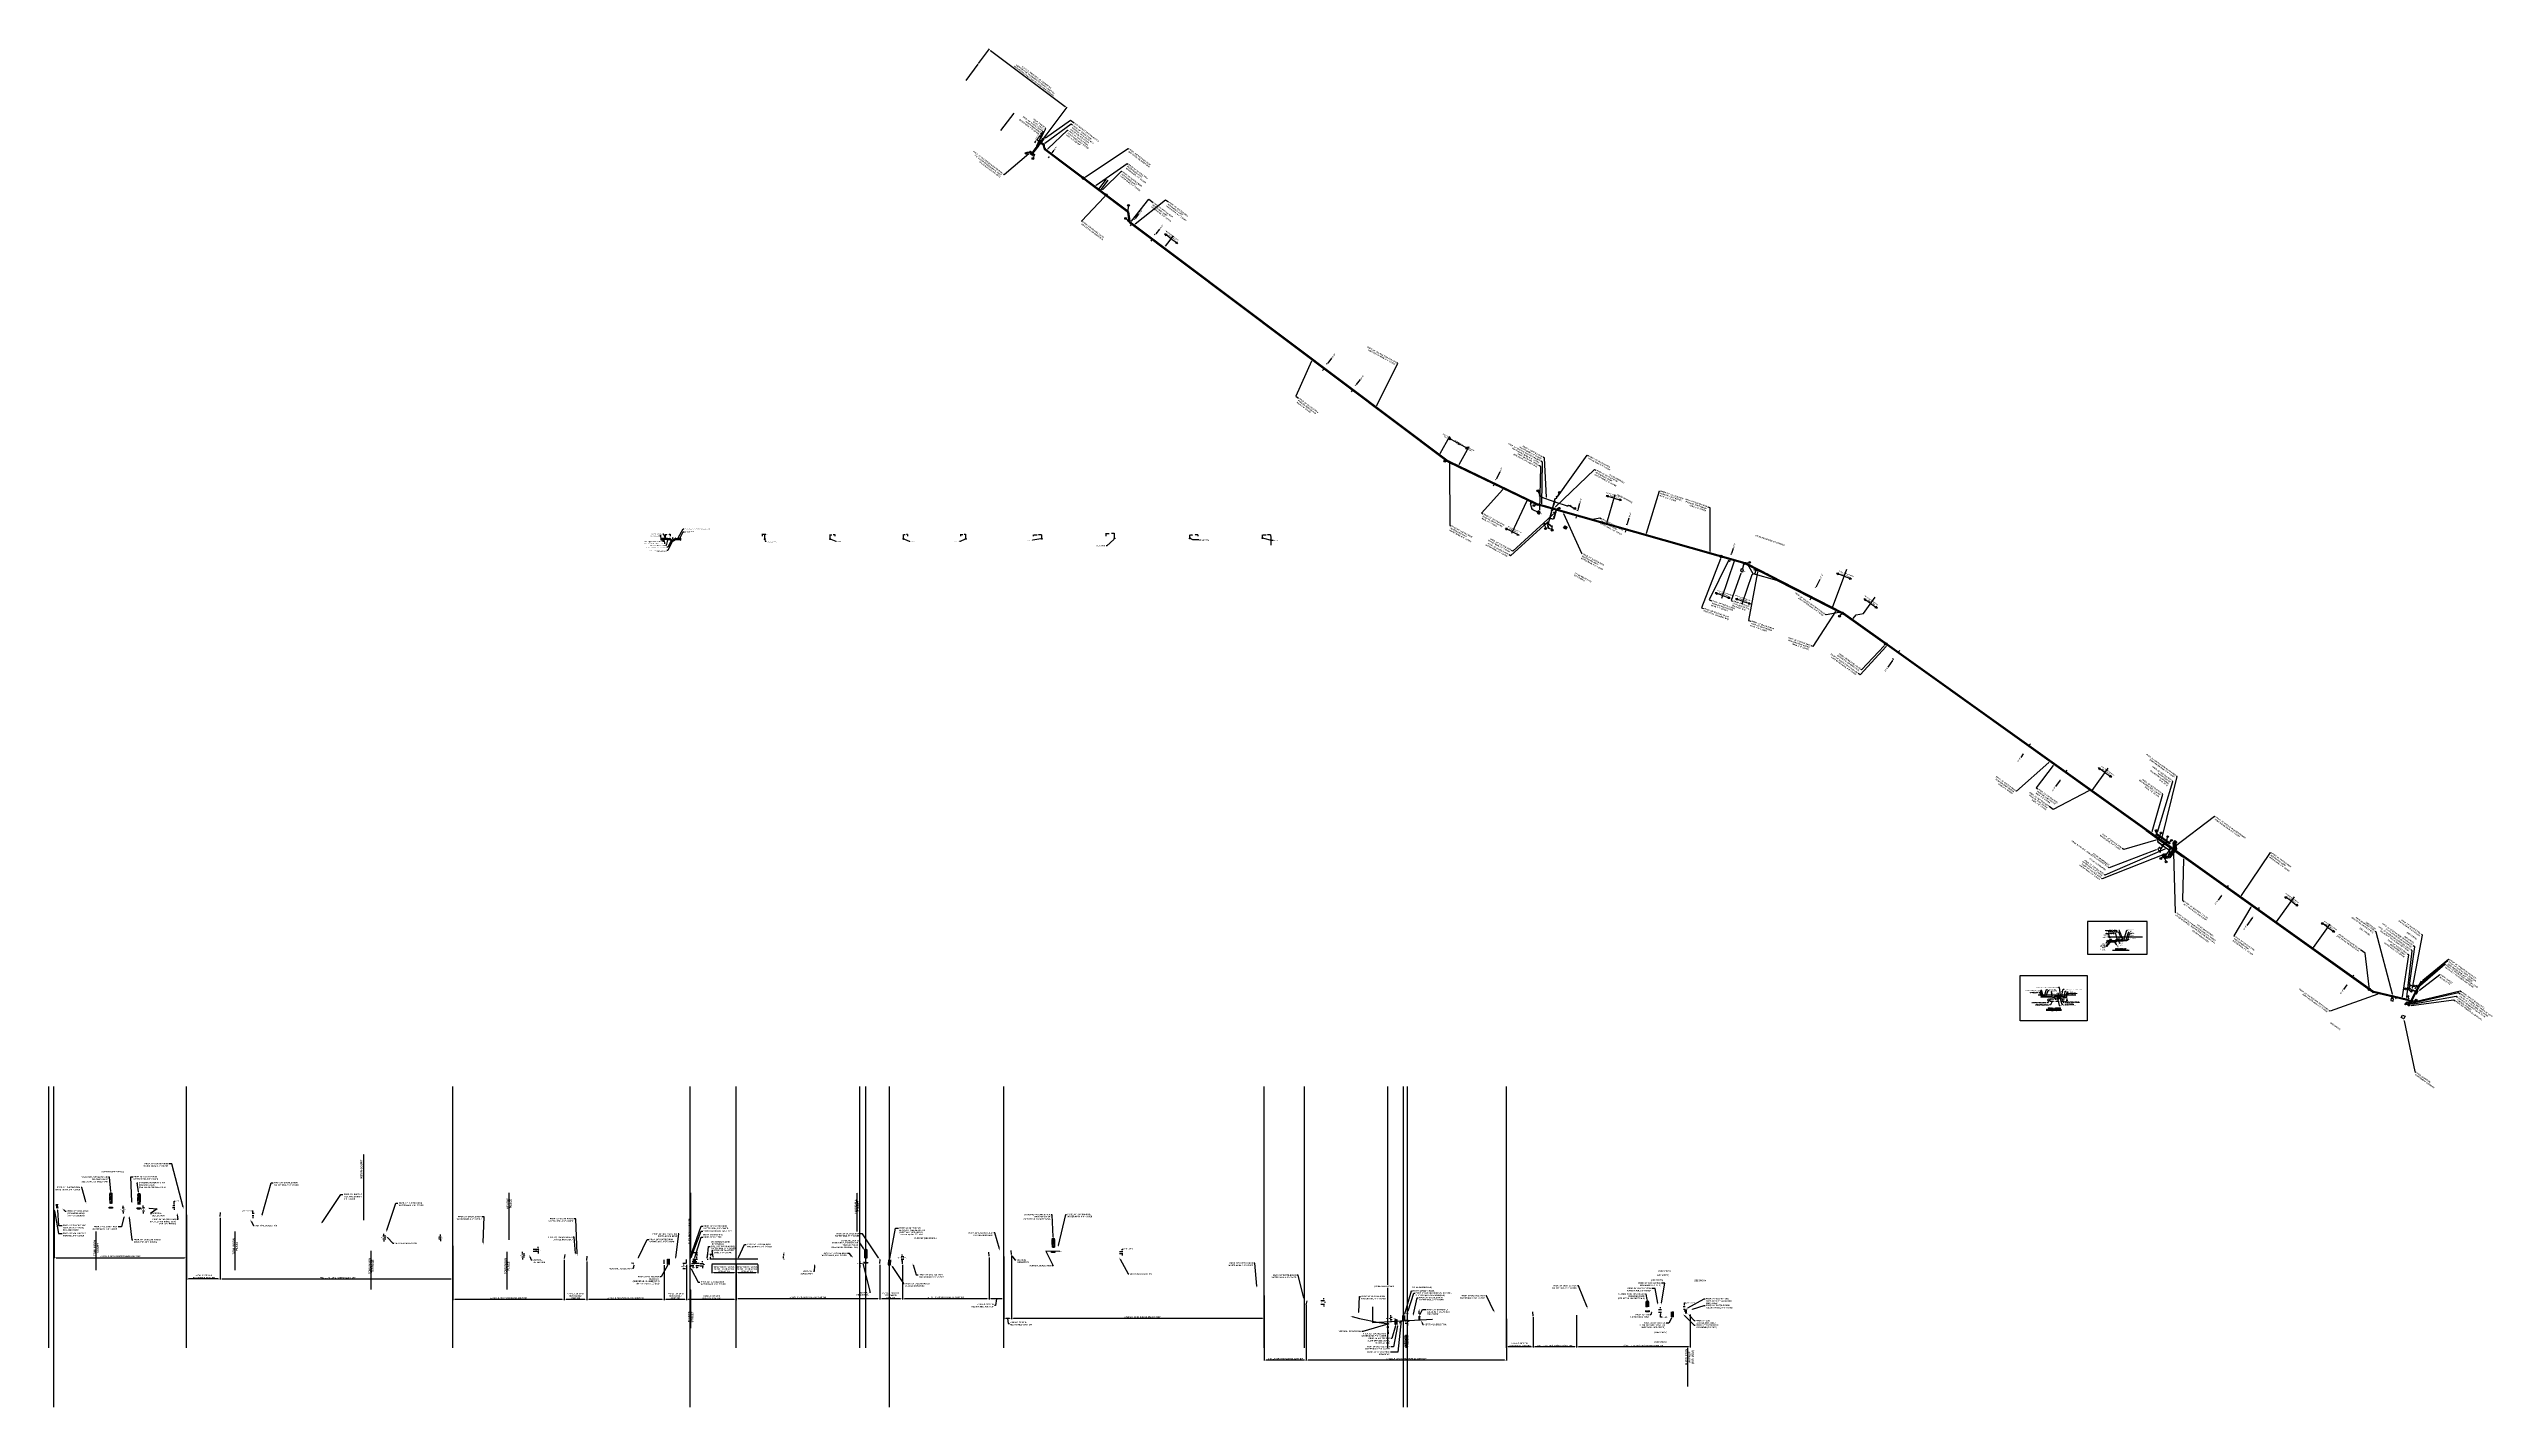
# Model space of a CAD drawing. Header units: feet. Extents: x 0 to 2751126, y 0 to 297785.
# Drawn here: x 2726230 to 2731282, y 294979 to 297785 of the extents above; entities that cross this region are included whole.
import ezdxf
from ezdxf import colors
from ezdxf.entities.mleader import LeaderData, LeaderLine
from ezdxf.enums import TextEntityAlignment as Align
from ezdxf.math import Vec2, Vec3

# ---------------------------------------------------------------- set-up
doc = ezdxf.new("R2010")
doc.units = ezdxf.units.FT
doc.header["$MEASUREMENT"] = 0
for name, pattern in [('CENTER2', [1.125, 0.75, -0.125, 0.125, -0.125]), ('DASHED2', [0.375, 0.25, -0.125]), ('HIDDEN2', [0.1875, 0.125, -0.0625]), ('PWD-NGAS', [2.35, 2, -0.05, 0.1, -0.05, 0.1, -0.05]), ('PWD-TELE', [1.5, 1, -0.05, 0.1, -0.05, 0.1, -0.05, 0.1, -0.05]), ('PWD-WATR', [2.2, 2, -0.05, 0.1, -0.05])]:
    doc.linetypes.add(name, pattern=pattern)
doc.layers.get('Defpoints').update_dxf_attribs({"color": 8})
for name, color, linetype in [('C-ANNO-SECTION-TXT', 1, 'Continuous'), ('EX-CURBLINE', 4, 'Continuous'), ('EX-TEXT-GAS-W6', 51, 'Continuous'), ('EX-TEXT-SEWER', 70, 'Continuous'), ('EX-TEXT-WATER', 151, 'Continuous'), ('EX-TEXT-WATER-W6', 151, 'Continuous'), ('EX-UTIL-GAS', 51, 'PWD-NGAS'), ('EX-UTIL-STORM', 70, 'DASHED2'), ('EX-UTIL-VERIZON', 30, 'PWD-TELE'), ('EX-UTIL-WATER', 151, 'PWD-WATR'), ('EX-UTIL-WATER-STRU', 151, 'DASHED2'), ('G-HATCH', 252, 'Continuous'), ('NOTES-WATER', 3, 'Continuous'), ('PROP-DIMS-WATER', 1, 'Continuous'), ('PROP-TEXT-WATER-SECT', 1, 'Continuous'), ('PROPTEXT-WATER-W1', 1, 'Continuous'), ('PROPTEXT-WATER-W2', 1, 'Continuous'), ('PROPTEXT-WATER-W3', 1, 'Continuous'), ('PROPTEXT-WATER-W4', 1, 'Continuous'), ('PROPTEXT-WATER-W5', 1, 'Continuous'), ('PROPTEXT-WATER-W6', 1, 'Continuous'), ('PROPTEXT-WATER-W7', 1, 'Continuous'), ('UTIL-PR-WATER', 101, 'Continuous'), ('UTIL-PR-WATER-DETAIL', 4, 'Continuous')]:
    doc.layers.add(name, color=color, linetype=linetype)
doc.layers.add('C-UTIL-WATR-FITT-N', color=132, linetype='Continuous', lineweight=35, plot=False)
for name, color, linetype, lineweight in [('GE-DETL-PATT', 255, 'Continuous', 13), ('GN-DETL-MEDM', 7, 'Continuous', 35), ('GN-DETL-THIN', 144, 'Continuous', 25)]:
    doc.layers.add(name, color=color, linetype=linetype, lineweight=lineweight)
doc.layers.add('Z-Z900-G-Non_Plot', color=5, linetype='Continuous', plot=False)
doc.styles.add('100', font='simplex.shx', dxfattribs={"oblique": 15, "height": 2})
doc.styles.add('140', font='simplex.shx', dxfattribs={"oblique": 15, "height": 2.8})
doc.styles.add('ARIAL', font='arialbd.ttf')
doc.styles.add('ARIAL BOLD', font='arialbd.ttf')
doc.styles.add('EX-100', font='simplex.shx', dxfattribs={"oblique": 15, "height": 0.1})
doc.styles.add('Linetypes', font='simplex.shx')
doc.styles.add('PWD_WATER', font='arial.ttf')
doc.styles.add('q140', font='simplex.shx', dxfattribs={"oblique": 15, "height": 0.56})
doc.styles.add('W56', font='arialbd.ttf', dxfattribs={"height": 0.56})
doc.dimstyles.new('PR QUATER SCALE - WATER', dxfattribs={"dimscale": 4, "dimtxt": 0.56, "dimasz": 0.1, "dimexe": 0.1, "dimexo": 0.05, "dimgap": 0.05, "dimtad": 0, "dimtih": 1, "dimtoh": 1, "dimdec": 0, "dimlfac": 12, "dimzin": 3, "dimdsep": 46, "dimlunit": 3, "dimtxsty": 'W56', "dimcen": 0.05, "dimclrd": 256, "dimclre": 256, "dimclrt": 256, "dimadec": 0, "dimazin": 0, "dimtfac": 1, "dimtdec": 0, "dimtofl": 0, "dimtmove": 0, "dimatfit": 3, "dimfxl": 1, "dimtolj": 1, "dimtzin": 0, "dimlwd": -1, "dimlwe": -1, "dimarcsym": 0})
doc.dimstyles.new('PR-DIMS', dxfattribs={"dimtxt": 0.14, "dimasz": 0.14, "dimexe": 0.1, "dimexo": 0.1, "dimgap": 0.05, "dimtad": 0, "dimdec": 0, "dimlfac": 12, "dimzin": 0, "dimdsep": 46, "dimlunit": 4, "dimtxsty": 'ARIAL BOLD', "dimcen": 0.1, "dimclrd": 256, "dimclre": 256, "dimclrt": 256, "dimadec": 0, "dimazin": 0, "dimtfac": 1, "dimtdec": 0, "dimtofl": 0, "dimtmove": 0, "dimatfit": 1, "dimfxl": 1, "dimtolj": 1, "dimtzin": 0, "dimlwd": -1, "dimlwe": -1, "dimarcsym": 0})
doc.dimstyles.new('PWD_WATER', dxfattribs={"dimscale": 20, "dimtxt": 0.14, "dimasz": 0.2, "dimexe": 0.0625, "dimexo": 0.1225, "dimgap": 0.0625, "dimtad": 1, "dimdec": 0, "dimlfac": 12, "dimzin": 3, "dimdsep": 46, "dimlunit": 3, "dimtxsty": 'PWD_WATER', "dimcen": 0.14, "dimazin": 3, "dimtfac": 1, "dimtdec": 0, "dimtmove": 0, "dimatfit": 1, "dimfxl": 1, "dimfrac": 2, "dimtolj": 1, "dimtzin": 0, "dimarcsym": 0})
doc.dimstyles.new('PWD_WATER_COPY', dxfattribs={"dimscale": 20, "dimtxt": 0.14, "dimasz": 0.2, "dimexe": 0.0625, "dimexo": 0.1225, "dimgap": 0.0625, "dimtad": 1, "dimdec": 0, "dimzin": 3, "dimdsep": 46, "dimtxsty": 'PWD_WATER', "dimcen": 0.14, "dimazin": 3, "dimtfac": 1, "dimtdec": 0, "dimtmove": 0, "dimatfit": 1, "dimfxl": 1, "dimfrac": 2, "dimtolj": 1, "dimtzin": 0, "dimarcsym": 0})
pattern_1 = [(8.359480986, (-78.1115, 0), (-0.00363458470972, 0.02473438485162), [])]
pattern_2 = [(50, (-78.1115, 0), (1.4345203652, -0.12550426997), [0.15, -1.65]), (355, (-78.1115, 0), (-0.2775026672, 1.5043842674), [0.12, -1.32]), (100.45144446, (-77.992, -0.0105), (1.15701769345, 1.37887998194), [0.127480384, -1.402284224]), (46.1842, (-78.1115, 0.4), (2.1344826613, -0.3310385616), [0.225, -2.475]), (96.63563549, (-77.9336, 0.3724), (1.8693238913, 1.9482372015), [0.191220684, -2.10342752]), (351.18416399, (-78.1115, 0.4), (1.8693238901, 1.9482372005), [0.18, -1.980000002]), (21, (-77.9115, 0.3), (1.19381410424, -0.80523778133), [0.15, -1.65]), (326, (-77.9115, 0.3), (0.48663066384, 1.4503000901), [0.12, -1.32]), (71.45144474, (-77.812, 0.2329), (1.68044475346, 0.6450623056), [0.12748038, -1.402284224]), (37.5, (-78.1115, 0), (0.02431971063, 0.66578770766), [0, -1.304, 0, -1.34, 0, -1.325]), (7.5, (-78.1115, 0), (0.52613907488, 0.78882342376), [0, -0.764, 0, -1.274, 0, -0.505]), (327.5, (-78.5575, 0), (1.06764487234, -0.04510974347), [0, -0.5, 0, -1.56, 0, -2.07]), (317.5, (-78.7575, 0), (1.1663723387, 0.20020996466), [0, -0.65, 0, -1.036, 0, -1.47])]
pattern_3 = [(323.359480986, (-78.1115, 0), (0.01247487856903, 0.00629999243554), [0, -0.0125])]
pattern_4 = [(98.359480986, (-78.1115, 0), (-0.02473438485162, -0.00363458470972), [])]
pattern_5 = [(8.359480986, (-1966.649, 92.791527), (-0.00363458470972, 0.02473438485162), [])]
pattern_6 = [(50, (-1966.649, 92.7915), (1.4345203652, -0.12550426997), [0.15, -1.65]), (355, (-1966.649, 92.7915), (-0.2775026672, 1.5043842674), [0.12, -1.32]), (100.45144446, (-1966.5295, 92.781), (1.15701769345, 1.37887998194), [0.127480384, -1.402284224]), (46.1842, (-1966.649, 93.1915), (2.1344826613, -0.3310385616), [0.225, -2.475]), (96.63563549, (-1966.4711, 93.164), (1.8693238913, 1.9482372015), [0.191220684, -2.10342752]), (351.18416399, (-1966.649, 93.1915), (1.8693238901, 1.9482372005), [0.18, -1.980000002]), (21, (-1966.449, 93.0915), (1.19381410424, -0.80523778133), [0.15, -1.65]), (326, (-1966.449, 93.0915), (0.48663066384, 1.4503000901), [0.12, -1.32]), (71.45144474, (-1966.3495, 93.0244), (1.68044475346, 0.6450623056), [0.12748038, -1.402284224]), (37.5, (-1966.649, 92.79153), (0.02431971063, 0.66578770766), [0, -1.304, 0, -1.34, 0, -1.325]), (7.5, (-1966.649, 92.7915), (0.52613907488, 0.78882342376), [0, -0.764, 0, -1.274, 0, -0.505]), (327.5, (-1967.095, 92.79153), (1.06764487234, -0.04510974347), [0, -0.5, 0, -1.56, 0, -2.07]), (317.5, (-1967.295, 92.7915), (1.1663723387, 0.20020996466), [0, -0.65, 0, -1.036, 0, -1.47])]
pattern_7 = [(50, (-1966.649, 90.3336), (1.4345203652, -0.12550426997), [0.15, -1.65]), (355, (-1966.649, 90.3336), (-0.2775026672, 1.5043842674), [0.12, -1.32]), (100.45144446, (-1966.5295, 90.3232), (1.15701769345, 1.37887998194), [0.127480384, -1.402284224]), (46.1842, (-1966.649, 90.7336), (2.1344826613, -0.3310385616), [0.225, -2.475]), (96.63563549, (-1966.4711, 90.706), (1.8693238913, 1.9482372015), [0.191220684, -2.10342752]), (351.18416399, (-1966.649, 90.7336), (1.8693238901, 1.9482372005), [0.18, -1.980000002]), (21, (-1966.449, 90.6336), (1.19381410424, -0.80523778133), [0.15, -1.65]), (326, (-1966.449, 90.6336), (0.48663066384, 1.4503000901), [0.12, -1.32]), (71.45144474, (-1966.3495, 90.5665), (1.68044475346, 0.6450623056), [0.12748038, -1.402284224]), (37.5, (-1966.649, 90.33363), (0.02431971063, 0.66578770766), [0, -1.304, 0, -1.34, 0, -1.325]), (7.5, (-1966.649, 90.3336), (0.52613907488, 0.78882342376), [0, -0.764, 0, -1.274, 0, -0.505]), (327.5, (-1967.095, 90.33363), (1.06764487234, -0.04510974347), [0, -0.5, 0, -1.56, 0, -2.07]), (317.5, (-1967.295, 90.3336), (1.1663723387, 0.20020996466), [0, -0.65, 0, -1.036, 0, -1.47])]
pattern_8 = [(323.359480986, (-1966.649, 92.791527), (0.01247487856903, 0.00629999243554), [0, -0.0125])]
pattern_9 = [(98.359480986, (-1966.649, 92.791527), (-0.02473438485162, -0.00363458470972), [])]
pattern_10 = [(8.359480986, (-465.430098, -22.154111), (-0.00363458470972, 0.02473438485162), [])]
pattern_11 = [(50, (-465.4301, -22.1541), (1.4345203652, -0.12550426997), [0.15, -1.65]), (355, (-465.4301, -22.1541), (-0.2775026672, 1.5043842674), [0.12, -1.32]), (100.45144446, (-465.3106, -22.1646), (1.15701769345, 1.37887998194), [0.127480384, -1.402284224]), (46.1842, (-465.4301, -21.7541), (2.1344826613, -0.3310385616), [0.225, -2.475]), (96.63563549, (-465.2522, -21.7817), (1.8693238913, 1.9482372015), [0.191220684, -2.10342752]), (351.18416399, (-465.43, -21.7541), (1.8693238901, 1.9482372005), [0.18, -1.980000002]), (21, (-465.2301, -21.8541), (1.19381410424, -0.80523778133), [0.15, -1.65]), (326, (-465.2301, -21.8541), (0.48663066384, 1.4503000901), [0.12, -1.32]), (71.45144474, (-465.1306, -21.9212), (1.68044475346, 0.6450623056), [0.12748038, -1.402284224]), (37.5, (-465.4301, -22.1541), (0.02431971063, 0.66578770766), [0, -1.304, 0, -1.34, 0, -1.325]), (7.5, (-465.4301, -22.1541), (0.52613907488, 0.78882342376), [0, -0.764, 0, -1.274, 0, -0.505]), (327.5, (-465.8761, -22.1541), (1.06764487234, -0.04510974347), [0, -0.5, 0, -1.56, 0, -2.07]), (317.5, (-466.0761, -22.1541), (1.1663723387, 0.20020996466), [0, -0.65, 0, -1.036, 0, -1.47])]
pattern_12 = [(323.359480986, (-465.430098, -22.154111), (0.01247487856903, 0.00629999243554), [0, -0.0125])]
pattern_13 = [(98.359480986, (-465.430098, -22.154111), (-0.02473438485162, -0.00363458470972), [])]
pattern_14 = [(8.359480986, (1148.855502, -129.419662), (-0.00363458470972, 0.02473438485162), [])]
pattern_15 = [(50, (1148.8555, -129.4197), (1.4345203652, -0.12550426997), [0.15, -1.65]), (355, (1148.8555, -129.4197), (-0.2775026672, 1.5043842674), [0.12, -1.32]), (100.45144446, (1148.975, -129.4301), (1.15701769345, 1.37887998194), [0.127480384, -1.402284224]), (46.1842, (1148.8555, -129.0197), (2.1344826613, -0.3310385616), [0.225, -2.475]), (96.63563549, (1149.0334, -129.0472), (1.8693238913, 1.9482372015), [0.191220684, -2.10342752]), (351.18416399, (1148.8555, -129.0197), (1.8693238901, 1.9482372005), [0.18, -1.980000002]), (21, (1149.0555, -129.1197), (1.19381410424, -0.80523778133), [0.15, -1.65]), (326, (1149.0555, -129.1197), (0.48663066384, 1.4503000901), [0.12, -1.32]), (71.45144474, (1149.155, -129.1868), (1.68044475346, 0.6450623056), [0.12748038, -1.402284224]), (37.5, (1148.8555, -129.41966), (0.02431971063, 0.66578770766), [0, -1.304, 0, -1.34, 0, -1.325]), (7.5, (1148.8555, -129.41966), (0.52613907488, 0.78882342376), [0, -0.764, 0, -1.274, 0, -0.505]), (327.5, (1148.4095, -129.41966), (1.06764487234, -0.04510974347), [0, -0.5, 0, -1.56, 0, -2.07]), (317.5, (1148.2095, -129.4197), (1.1663723387, 0.20020996466), [0, -0.65, 0, -1.036, 0, -1.47])]
pattern_16 = [(50, (1148.8555, -128.0344), (1.4345203652, -0.12550426997), [0.15, -1.65]), (355, (1148.8555, -128.0344), (-0.2775026672, 1.5043842674), [0.12, -1.32]), (100.45144446, (1148.975, -128.0448), (1.15701769345, 1.37887998194), [0.127480384, -1.402284224]), (46.1842, (1148.8555, -127.6344), (2.1344826613, -0.3310385616), [0.225, -2.475]), (96.63563549, (1149.0334, -127.662), (1.8693238913, 1.9482372015), [0.191220684, -2.10342752]), (351.18416399, (1148.8555, -127.6344), (1.8693238901, 1.9482372005), [0.18, -1.980000002]), (21, (1149.0555, -127.7344), (1.19381410424, -0.80523778133), [0.15, -1.65]), (326, (1149.0555, -127.7344), (0.48663066384, 1.4503000901), [0.12, -1.32]), (71.45144474, (1149.155, -127.8015), (1.68044475346, 0.6450623056), [0.12748038, -1.402284224]), (37.5, (1148.8555, -128.03435), (0.02431971063, 0.66578770766), [0, -1.304, 0, -1.34, 0, -1.325]), (7.5, (1148.8555, -128.03435), (0.52613907488, 0.78882342376), [0, -0.764, 0, -1.274, 0, -0.505]), (327.5, (1148.4095, -128.03435), (1.06764487234, -0.04510974347), [0, -0.5, 0, -1.56, 0, -2.07]), (317.5, (1148.2095, -128.0344), (1.1663723387, 0.20020996466), [0, -0.65, 0, -1.036, 0, -1.47])]
pattern_17 = [(323.359480986, (1148.855502, -129.419662), (0.01247487856903, 0.00629999243554), [0, -0.0125])]
pattern_18 = [(98.359480986, (1148.855502, -129.419662), (-0.02473438485162, -0.00363458470972), [])]
pattern_19 = [(8.359480986, (-2024.593224, 93.73712), (-0.00363458470972, 0.02473438485162), [])]
pattern_20 = [(50, (-2024.5932, 93.7371), (1.4345203652, -0.12550426997), [0.15, -1.65]), (355, (-2024.5932, 93.7371), (-0.2775026672, 1.5043842674), [0.12, -1.32]), (100.45144446, (-2024.4737, 93.7267), (1.15701769345, 1.37887998194), [0.127480384, -1.402284224]), (46.1842, (-2024.5932, 94.1371), (2.1344826613, -0.3310385616), [0.225, -2.475]), (96.63563549, (-2024.4154, 94.1095), (1.8693238913, 1.9482372015), [0.191220684, -2.10342752]), (351.18416399, (-2024.5932, 94.1371), (1.8693238901, 1.9482372005), [0.18, -1.980000002]), (21, (-2024.3932, 94.0371), (1.19381410424, -0.80523778133), [0.15, -1.65]), (326, (-2024.3932, 94.0371), (0.48663066384, 1.4503000901), [0.12, -1.32]), (71.45144474, (-2024.2937, 93.97), (1.68044475346, 0.6450623056), [0.12748038, -1.402284224]), (37.5, (-2024.5932, 93.7371), (0.02431971063, 0.66578770766), [0, -1.304, 0, -1.34, 0, -1.325]), (7.5, (-2024.5932, 93.7371), (0.52613907488, 0.78882342376), [0, -0.764, 0, -1.274, 0, -0.505]), (327.5, (-2025.0392, 93.7371), (1.06764487234, -0.04510974347), [0, -0.5, 0, -1.56, 0, -2.07]), (317.5, (-2025.2392, 93.7371), (1.1663723387, 0.20020996466), [0, -0.65, 0, -1.036, 0, -1.47])]
pattern_21 = [(50, (-2024.5932, 91.737), (1.4345203652, -0.12550426997), [0.15, -1.65]), (355, (-2024.5932, 91.737), (-0.2775026672, 1.5043842674), [0.12, -1.32]), (100.45144446, (-2024.4737, 91.7266), (1.15701769345, 1.37887998194), [0.127480384, -1.402284224]), (46.1842, (-2024.5932, 92.137), (2.1344826613, -0.3310385616), [0.225, -2.475]), (96.63563549, (-2024.4154, 92.1095), (1.8693238913, 1.9482372015), [0.191220684, -2.10342752]), (351.18416399, (-2024.5932, 92.137), (1.8693238901, 1.9482372005), [0.18, -1.980000002]), (21, (-2024.3932, 92.037), (1.19381410424, -0.80523778133), [0.15, -1.65]), (326, (-2024.3932, 92.037), (0.48663066384, 1.4503000901), [0.12, -1.32]), (71.45144474, (-2024.2937, 91.97), (1.68044475346, 0.6450623056), [0.12748038, -1.402284224]), (37.5, (-2024.5932, 91.73704), (0.02431971063, 0.66578770766), [0, -1.304, 0, -1.34, 0, -1.325]), (7.5, (-2024.5932, 91.73704), (0.52613907488, 0.78882342376), [0, -0.764, 0, -1.274, 0, -0.505]), (327.5, (-2025.0392, 91.73704), (1.06764487234, -0.04510974347), [0, -0.5, 0, -1.56, 0, -2.07]), (317.5, (-2025.2392, 91.737), (1.1663723387, 0.20020996466), [0, -0.65, 0, -1.036, 0, -1.47])]
pattern_22 = [(323.359480986, (-2024.593224, 93.737121), (0.01247487856903, 0.00629999243554), [0, -0.0125])]
pattern_23 = [(98.359480986, (-2024.593224, 93.73712), (-0.02473438485162, -0.00363458470972), [])]

# ---------------------------------------------------------------- blocks, each defined once
blk = doc.blocks.new('*D42')
at = {"layer": 'Defpoints', "color": 0, "transparency": 16777216}
for p in [(2728299.8, 297568.5), (2728300.1, 297561.9), (2728300.9, 297567.6)]:
    blk.add_point(p, dxfattribs=at)
at = {"layer": 'PROP-DIMS-WATER', "transparency": 16777216}
for p, q in [((2728295.1, 297562.2), (2728293.4, 297560)), ((2728299.3, 297568.8), (2728298.2, 297569.7)), ((2728301.4, 297570.7), (2728305.6, 297576.3))]:
    blk.add_line(p, q, dxfattribs=at)
for points in [[(2728294.7, 297562.5), (2728295.4, 297561.9), (2728296.8, 297564.5)], [(2728301.1, 297571), (2728301.8, 297570.4), (2728299.8, 297568.5)]]:
    blk.add_solid(points, dxfattribs=at)
at = {"layer": 'PROP-DIMS-WATER', "transparency": 16777216, "insert": (2728308.7, 297580.3), "char_height": 2.8, "attachment_point": 5, "rotation": 53.0869, "style": 'ARIAL BOLD'}
blk.add_mtext('\\A1;5\'-0"', dxfattribs=at)
blk = doc.blocks.new('*D43')
at = {"layer": 'Defpoints', "color": 0, "transparency": 16777216}
for p in [(2728467.9, 297422.8), (2728472.4, 297432.5), (2728473.6, 297431.6)]:
    blk.add_point(p, dxfattribs=at)
at = {"layer": 'PROP-DIMS-WATER', "transparency": 16777216}
for p, q in [((2728474.1, 297434.8), (2728480.7, 297443.5)), ((2728464.4, 297421.9), (2728462.7, 297419.6)), ((2728472, 297432.8), (2728470.8, 297433.7))]:
    blk.add_line(p, q, dxfattribs=at)
for points in [[(2728464, 297422.2), (2728464.8, 297421.6), (2728466.1, 297424.1)], [(2728473.7, 297435), (2728474.4, 297434.5), (2728472.4, 297432.5)]]:
    blk.add_solid(points, dxfattribs=at)
at = {"layer": 'PROP-DIMS-WATER', "transparency": 16777216, "insert": (2728484.3, 297448.4), "char_height": 2.8, "attachment_point": 5, "rotation": 53.0869, "style": 'ARIAL BOLD'}
blk.add_mtext('\\A1;10\'-6"', dxfattribs=at)
blk = doc.blocks.new('*D44')
at = {"layer": 'Defpoints', "color": 0, "transparency": 16777216}
for p in [(2728514.9, 297400.6), (2728516, 297399.7), (2728510.4, 297390.9)]:
    blk.add_point(p, dxfattribs=at)
at = {"layer": 'PROP-DIMS-WATER', "transparency": 16777216}
for p, q in [((2728514.4, 297400.9), (2728513.3, 297401.8)), ((2728516.5, 297402.9), (2728524.1, 297412.9)), ((2728506.9, 297390), (2728505.2, 297387.7))]:
    blk.add_line(p, q, dxfattribs=at)
for points in [[(2728516.2, 297403.1), (2728516.9, 297402.6), (2728514.9, 297400.6)], [(2728506.5, 297390.3), (2728507.2, 297389.7), (2728508.6, 297392.2)]]:
    blk.add_solid(points, dxfattribs=at)
at = {"layer": 'PROP-DIMS-WATER', "transparency": 16777216, "insert": (2728527.8, 297417.8), "char_height": 2.8, "attachment_point": 5, "rotation": 53.0869, "style": 'ARIAL BOLD'}
blk.add_mtext('\\A1;10\'-6"', dxfattribs=at)
blk = doc.blocks.new('*D45')
at = {"layer": 'Defpoints', "color": 0, "transparency": 16777216}
for p in [(2728865.5, 297124.1), (2728870, 297133.8), (2728871.2, 297133)]:
    blk.add_point(p, dxfattribs=at)
at = {"layer": 'PROP-DIMS-WATER', "transparency": 16777216}
for p, q in [((2728871.7, 297136.1), (2728879.3, 297146.3)), ((2728862, 297123.2), (2728860.3, 297121)), ((2728869.6, 297134.2), (2728868.4, 297135))]:
    blk.add_line(p, q, dxfattribs=at)
for points in [[(2728861.6, 297123.5), (2728862.4, 297122.9), (2728863.7, 297125.4)], [(2728871.3, 297136.4), (2728872.1, 297135.8), (2728870, 297133.8)]]:
    blk.add_solid(points, dxfattribs=at)
at = {"layer": 'PROP-DIMS-WATER', "transparency": 16777216, "insert": (2728883, 297151.1), "char_height": 2.8, "attachment_point": 5, "rotation": 53.0869, "style": 'ARIAL BOLD'}
blk.add_mtext('\\A1;10\'-6"', dxfattribs=at)
blk = doc.blocks.new('*D46')
at = {"layer": 'Defpoints', "color": 0, "transparency": 16777216}
for p in [(2728928.9, 297089.6), (2728924.4, 297079.8), (2728930.1, 297088.7)]:
    blk.add_point(p, dxfattribs=at)
at = {"layer": 'PROP-DIMS-WATER', "transparency": 16777216}
for p, q in [((2728928.5, 297089.9), (2728927.3, 297090.8)), ((2728930.6, 297091.8), (2728938.3, 297102)), ((2728920.9, 297079), (2728919.2, 297076.7))]:
    blk.add_line(p, q, dxfattribs=at)
for points in [[(2728930.2, 297092.1), (2728931, 297091.6), (2728928.9, 297089.6)], [(2728920.5, 297079.2), (2728921.3, 297078.7), (2728922.6, 297081.2)]]:
    blk.add_solid(points, dxfattribs=at)
at = {"layer": 'PROP-DIMS-WATER', "transparency": 16777216, "insert": (2728941.9, 297106.9), "char_height": 2.8, "attachment_point": 5, "rotation": 53.0869, "style": 'ARIAL BOLD'}
blk.add_mtext('\\A1;10\'-6"', dxfattribs=at)
blk = doc.blocks.new('*D50')
at = {"layer": 'Defpoints', "color": 0, "transparency": 16777216}
for p in [(2730319, 296345.1), (2730319, 296345.1), (2730310, 296330.6)]:
    blk.add_point(p, dxfattribs=at)
at = {"layer": 'PROP-DIMS-WATER', "transparency": 16777216}
for p, q in [((2730320.7, 296347.4), (2730322.3, 296349.7)), ((2730307.5, 296329), (2730302.2, 296321.5))]:
    blk.add_line(p, q, dxfattribs=at)
for points in [[(2730320.3, 296347.7), (2730321, 296347.1), (2730319, 296345.1)], [(2730307.1, 296329.3), (2730307.9, 296328.7), (2730309.1, 296331.3)]]:
    blk.add_solid(points, dxfattribs=at)
at = {"layer": 'PROP-DIMS-WATER', "transparency": 16777216, "insert": (2730298.7, 296316.6), "char_height": 2.8, "attachment_point": 5, "rotation": 54.4519, "style": 'ARIAL BOLD'}
blk.add_mtext('\\A1;17\'-0"', dxfattribs=at)
blk = doc.blocks.new('*D51')
at = {"layer": 'Defpoints', "color": 0, "transparency": 16777216}
for p in [(2730050.6, 296536.9, -23.6), (2730039.3, 296524.1), (2730041.7, 296522.4, -23.6)]:
    blk.add_point(p, dxfattribs=at)
at = {"layer": 'PROP-DIMS-WATER', "transparency": 16777216}
for p, q in [((2730050.8, 296540.2), (2730052.5, 296542.5)), ((2730037.7, 296521.8), (2730028.1, 296508.3)), ((2730040.1, 296523.5), (2730037.7, 296525.2))]:
    blk.add_line(p, q, dxfattribs=at)
for points in [[(2730050.5, 296540.5), (2730051.2, 296539.9), (2730049.2, 296537.9)], [(2730037.3, 296522.1), (2730038.1, 296521.5), (2730039.3, 296524.1)]]:
    blk.add_solid(points, dxfattribs=at)
at = {"layer": 'PROP-DIMS-WATER', "transparency": 16777216, "insert": (2730024.6, 296503.4), "char_height": 2.8, "attachment_point": 5, "rotation": 54.4519, "style": 'ARIAL BOLD'}
blk.add_mtext('\\A1;17\'-0"', dxfattribs=at)
blk = doc.blocks.new('VerticalBend')
for p, q in [((1.2, 0.7), (-1.2, 0.7)), ((1.2, -0.8), (-1.2, -0.8))]:
    blk.add_line(p, q)
blk = doc.blocks.new('*D54')
at = {"layer": 'Defpoints', "color": 0, "transparency": 16777216}
for p in [(2727703.4, 296778.6), (2727708.4, 296782.7), (2727708.4, 296773.3)]:
    blk.add_point(p, dxfattribs=at)
at = {"layer": 'PROP-TEXT-WATER-SECT', "transparency": 16777216}
for p, q in [((2727703.4, 296778.8), (2727703.4, 296783.1)), ((2727704.2, 296782.7), (2727707.6, 296782.7)), ((2727708.4, 296773.5), (2727708.4, 296783.1)), ((2727708.4, 296782.7), (2727710, 296782.7))]:
    blk.add_line(p, q, dxfattribs=at)
for points in [[(2727704.2, 296782.9), (2727704.2, 296782.6), (2727703.4, 296782.7)], [(2727707.6, 296782.9), (2727707.6, 296782.6), (2727708.4, 296782.7)]]:
    blk.add_solid(points, dxfattribs=at)
at = {"layer": 'PROP-TEXT-WATER-SECT', "transparency": 16777216, "insert": (2727712.1, 296782.7), "char_height": 0.56, "attachment_point": 5, "style": 'W56'}
blk.add_mtext('\\A1;{\\H2.32143x;5\'-0"}', dxfattribs=at)
blk = doc.blocks.new('*D55')
at = {"layer": 'Defpoints', "color": 0, "transparency": 16777216}
for p in [(2727842.9, 296773.5), (2727853.4, 296781.7), (2727853.4, 296778.6)]:
    blk.add_point(p, dxfattribs=at)
at = {"layer": 'PROP-TEXT-WATER-SECT', "transparency": 16777216}
for p, q in [((2727842.9, 296773.7), (2727842.9, 296782.1)), ((2727843.3, 296781.7), (2727846.3, 296781.7)), ((2727853, 296781.7), (2727849.1, 296781.7)), ((2727853.4, 296778.8), (2727853.4, 296782.1))]:
    blk.add_line(p, q, dxfattribs=at)
for points in [[(2727843.3, 296781.8), (2727843.3, 296781.6), (2727842.9, 296781.7)], [(2727853, 296781.8), (2727853, 296781.6), (2727853.4, 296781.7)]]:
    blk.add_solid(points, dxfattribs=at)
at = {"layer": 'PROP-TEXT-WATER-SECT', "transparency": 16777216, "insert": (2727847.7, 296781.7), "char_height": 0.56, "attachment_point": 5, "style": 'W56'}
blk.add_mtext('\\A1;{\\H1.16071x;10\'-6"}', dxfattribs=at)
blk = doc.blocks.new('48ell45s-mj')
for p, q in [((-1, 41), (-3, 40)), ((-3, 40), (40, -3)), ((-2, 34), (-3, 32)), ((41, -1), (-1, 41)), ((-1, 38), (-1, 38)), ((30, -26), (-30, -26)), ((-30, -26), (-30, -28)), ((-30, -28), (30, -28)), ((-28, -26), (-28, -26)), ((-25, -22), (-25, -21)), ((25, -22), (25, -21)), ((28, -26), (28, -26)), ((30, -28), (30, -26)), ((34, -2), (32, -3)), ((38, -1), (38, -1)), ((40, -3), (41, -1))]:
    blk.add_line(p, q)
for centre, radius, start, end in [((49, -21), 74.9, 135, 180), ((0, 36), 1.9, 135, 200.09894), ((-3, 35), 1.9, 315, 20.09894), ((-26, -26), 1.9, 114.90106, 180), ((-27, -22), 1.9, 294.90106, 0), ((49, -21), 24.1, 135, 180), ((27, -22), 1.9, 180, 245.09894), ((26, -26), 1.9, 0, 65.09894), ((35, -3), 1.9, 69.90106, 135), ((36, 0), 1.9, 249.90106, 315)]:
    blk.add_arc(centre, radius, start, end)
blk = doc.blocks.new('24X24 in TEE')
at = {"layer": 'UTIL-PR-WATER'}
for points in [[(-0.2, 1.7), (-0.2, 1.7), (-0.2, 1.6), (-1.5, -0.4), (-1.6, -0.5), (-1.7, -0.5)], [(1.6, 0.3), (0.4, -1.6)]]:
    blk.add_lwpolyline(points, dxfattribs=at)
for points in [[(-0.3, 1.8), (1.8, 0.4), (1.8, 0.5), (-0.2, 1.9)], [(1.9, 0.2), (0.6, -1.9), (0.6, -1.9), (2, 0.2)], [(-1.8, -0.5), (0.2, -1.9), (0.3, -1.8), (-1.8, -0.4)]]:
    blk.add_lwpolyline(points, close=True, dxfattribs=at)
for points in [[(1.6, 0.6, 0.324844), (1.8, 0.1), (1.8, 0.1), (1.9, 0.1)], [(0.1, -1.7, -0.324844), (0.6, -1.7), (0.6, -1.7), (0.6, -1.8)]]:
    blk.add_lwpolyline(points, format="xyb", dxfattribs=at)
blk = doc.blocks.new('24 11.25-mj (2)')
for p, q in [((-1, 41), (-3, 40)), ((-3, 40), (40, -3)), ((-2, 34), (-3, 32)), ((41, -1), (-1, 41)), ((-1, 38), (-1, 38)), ((-39, -5), (-40, -6)), ((-40, -6), (10, -40)), ((11, -38), (-39, -5)), ((-37, -6), (-37, -6)), ((-33, -4), (-32, -3)), ((9, -32), (10, -31)), ((9, -37), (9, -37)), ((10, -40), (11, -38)), ((34, -2), (32, -3)), ((38, -1), (38, -1)), ((40, -3), (41, -1))]:
    blk.add_line(p, q)
for centre, radius, start, end in [((68, -55), 113, 129.07076, 152.17611), ((0, 36), 1.9, 135, 200.09894), ((-3, 35), 1.9, 315, 20.09894), ((-35, -7), 1.9, 81.15106, 146.25), ((-35, -3), 1.9, 261.15106, 326.25), ((11, -33), 1.9, 146.25, 211.34894), ((7, -35), 1.9, 326.25, 31.34894), ((119, -98), 128, 132.69259, 148.55341), ((35, -3), 1.9, 69.90106, 135), ((36, 0), 1.9, 249.90106, 315)]:
    blk.add_arc(centre, radius, start, end)
blk = doc.blocks.new('*D60')
at = {"layer": 'Defpoints', "color": 0, "transparency": 16777216}
for p in [(2729387.3, 296831), (2729387.6, 296820.5), (2729390.1, 296830.2)]:
    blk.add_point(p, dxfattribs=at)
at = {"layer": 'PROP-DIMS-WATER', "transparency": 16777216}
for p, q in [((2729388.1, 296833.7), (2729391.7, 296846.6)), ((2729383.8, 296818.7), (2729383.1, 296816)), ((2729388.2, 296830.8), (2729385.4, 296831.6))]:
    blk.add_line(p, q, dxfattribs=at)
for points in [[(2729383.4, 296818.8), (2729384.3, 296818.5), (2729384.6, 296821.4)], [(2729387.6, 296833.8), (2729388.5, 296833.6), (2729387.3, 296831)]]:
    blk.add_solid(points, dxfattribs=at)
at = {"layer": 'PROP-DIMS-WATER', "transparency": 16777216, "insert": (2729393.4, 296852.4), "char_height": 2.8, "attachment_point": 5, "rotation": 74.1897, "style": 'ARIAL BOLD'}
blk.add_mtext('\\A1;10\'-0"', dxfattribs=at)
blk = doc.blocks.new('*D61')
at = {"layer": 'Defpoints', "color": 0, "transparency": 16777216}
for p in [(2729489, 296791.8), (2729489.3, 296802.1), (2729491.9, 296801.4)]:
    blk.add_point(p, dxfattribs=at)
at = {"layer": 'PROP-DIMS-WATER', "transparency": 16777216}
for p, q in [((2729485.8, 296789.8), (2729485.1, 296787.1)), ((2729489.9, 296802), (2729487.4, 296802.7)), ((2729490.1, 296804.8), (2729493.5, 296816.7))]:
    blk.add_line(p, q, dxfattribs=at)
for points in [[(2729485.4, 296789.9), (2729486.3, 296789.7), (2729486.6, 296792.5)], [(2729489.6, 296804.9), (2729490.5, 296804.7), (2729489.3, 296802.1)]]:
    blk.add_solid(points, dxfattribs=at)
at = {"layer": 'PROP-DIMS-WATER', "transparency": 16777216, "insert": (2729495.1, 296822.5), "char_height": 2.8, "attachment_point": 5, "rotation": 74.1897, "style": 'ARIAL BOLD'}
blk.add_mtext('\\A1;10\'-0"', dxfattribs=at)
blk = doc.blocks.new('A$C630D7AA8')
for p, q in [((1, 1), (-1, 1)), ((1, -1), (-1, -1))]:
    blk.add_line(p, q)
blk = doc.blocks.new('CROSS')
for p, q in [((-1.5, 1), (-1.5, -1)), ((-1.5, 1), (-1.5, -1)), ((-1.5, 0), (1.5, 0)), ((1.5, 0), (-1.5, 0)), ((1, 1.5), (-1, 1.5)), ((0, 0), (0, 1.5)), ((0, 0), (0, -1.5)), ((1.5, 1), (1.5, -1)), ((1.5, -1), (1.5, 1)), ((-1, -1.5), (1, -1.5))]:
    blk.add_line(p, q)
blk = doc.blocks.new('*D63')
at = {"layer": 'Defpoints', "color": 0, "transparency": 16777216}
for p in [(2729218.9, 296895.1), (2729220.1, 296894.5), (2729217.2, 296886.2)]:
    blk.add_point(p, dxfattribs=at)
at = {"layer": 'PROP-DIMS-WATER', "transparency": 16777216}
for p, q in [((2729218.3, 296895.3), (2729217.1, 296895.9)), ((2729220.1, 296897.6), (2729227, 296912)), ((2729213.9, 296884.7), (2729212.7, 296882.1))]:
    blk.add_line(p, q, dxfattribs=at)
for points in [[(2729219.7, 296897.8), (2729220.5, 296897.4), (2729218.9, 296895.1)], [(2729213.5, 296884.9), (2729214.4, 296884.5), (2729215.2, 296887.2)]]:
    blk.add_solid(points, dxfattribs=at)
at = {"layer": 'PROP-DIMS-WATER', "transparency": 16777216, "insert": (2729229.2, 296916.6), "char_height": 2.8, "attachment_point": 5, "rotation": 64.4995, "style": 'ARIAL BOLD'}
blk.add_mtext('\\A1;8\'-9"', dxfattribs=at)
blk = doc.blocks.new('*D64')
at = {"layer": 'Defpoints', "color": 0, "transparency": 16777216}
for p in [(2729705.2, 296740.9), (2729707.2, 296740.3), (2729704.3, 296730.7)]:
    blk.add_point(p, dxfattribs=at)
at = {"layer": 'PROP-DIMS-WATER', "transparency": 16777216}
for p, q in [((2729705.3, 296740.9), (2729703.2, 296741.5)), ((2729705.9, 296743.6), (2729708.8, 296753.9)), ((2729701.7, 296728.6), (2729700.9, 296725.9))]:
    blk.add_line(p, q, dxfattribs=at)
for points in [[(2729705.5, 296743.7), (2729706.4, 296743.5), (2729705.2, 296740.9)], [(2729701.2, 296728.7), (2729702.1, 296728.4), (2729702.4, 296731.3)]]:
    blk.add_solid(points, dxfattribs=at)
at = {"layer": 'PROP-DIMS-WATER', "transparency": 16777216, "insert": (2729710.5, 296759.7), "char_height": 2.8, "attachment_point": 5, "rotation": 74.1897, "style": 'ARIAL BOLD'}
blk.add_mtext('\\A1;10\'-0"', dxfattribs=at)
blk = doc.blocks.new('*D65')
at = {"layer": 'Defpoints', "color": 0, "transparency": 16777216}
for p in [(2729870.5, 296650.6), (2729879.2, 296672.1), (2729880.1, 296671.7)]:
    blk.add_point(p, dxfattribs=at)
at = {"layer": 'PROP-DIMS-WATER', "transparency": 16777216}
for p, q in [((2729880.4, 296674.7), (2729887.9, 296690.1)), ((2729868, 296648.8), (2729866.8, 296646.2)), ((2729878.3, 296672.6), (2729877.4, 296673))]:
    blk.add_line(p, q, dxfattribs=at)
for points in [[(2729867.6, 296649), (2729868.4, 296648.6), (2729869.2, 296651.3)], [(2729880, 296674.9), (2729880.9, 296674.5), (2729879.2, 296672.1)]]:
    blk.add_solid(points, dxfattribs=at)
at = {"layer": 'PROP-DIMS-WATER', "transparency": 16777216, "insert": (2729890.6, 296695.7), "char_height": 2.8, "attachment_point": 5, "rotation": 64.3241, "style": 'ARIAL BOLD'}
blk.add_mtext('\\A1;23\'-2"', dxfattribs=at)
blk = doc.blocks.new('*D66')
at = {"layer": 'Defpoints', "color": 0, "transparency": 16777216}
for p in [(2730373.7, 296285.2), (2730395.1, 296290.8), (2730395.1, 296290.8)]:
    blk.add_point(p, dxfattribs=at)
at = {"layer": 'PROP-DIMS-WATER', "transparency": 16777216}
for p, q in [((2730396.7, 296293.1), (2730398.3, 296295.3)), ((2730383.6, 296274.7), (2730374, 296261.3))]:
    blk.add_line(p, q, dxfattribs=at)
for points in [[(2730396.3, 296293.3), (2730397.1, 296292.8), (2730395.1, 296290.8)], [(2730383.2, 296274.9), (2730383.9, 296274.4), (2730385.2, 296276.9)]]:
    blk.add_solid(points, dxfattribs=at)
at = {"layer": 'PROP-DIMS-WATER', "transparency": 16777216, "insert": (2730370.5, 296256.4), "char_height": 2.8, "attachment_point": 5, "rotation": 54.4519, "style": 'ARIAL BOLD'}
blk.add_mtext('\\A1;17\'-0"', dxfattribs=at)
blk = doc.blocks.new('*D67')
at = {"layer": 'Defpoints', "color": 0, "transparency": 16777216}
for p in [(2730720.2, 296037.5), (2730728.3, 296052.7), (2730729.5, 296051.8)]:
    blk.add_point(p, dxfattribs=at)
at = {"layer": 'PROP-DIMS-WATER', "transparency": 16777216}
for p, q in [((2730716.8, 296036.6), (2730709.9, 296026.9)), ((2730727.9, 296053), (2730726.7, 296053.8)), ((2730729.9, 296054.9), (2730731.6, 296057.2))]:
    blk.add_line(p, q, dxfattribs=at)
for points in [[(2730716.4, 296036.8), (2730717.2, 296036.3), (2730718.4, 296038.8)], [(2730729.5, 296055.2), (2730730.3, 296054.7), (2730728.3, 296052.7)]]:
    blk.add_solid(points, dxfattribs=at)
at = {"layer": 'PROP-DIMS-WATER', "transparency": 16777216, "insert": (2730706.4, 296022), "char_height": 2.8, "attachment_point": 5, "rotation": 54.4519, "style": 'ARIAL BOLD'}
blk.add_mtext('\\A1;17\'-0"', dxfattribs=at)
blk = doc.blocks.new('*D68')
at = {"layer": 'Defpoints', "color": 0, "transparency": 16777216}
for p in [(2730782.1, 295993.3), (2730782.4, 295993.1), (2730792.6, 296006.7)]:
    blk.add_point(p, dxfattribs=at)
at = {"layer": 'PROP-DIMS-WATER', "transparency": 16777216}
for p, q in [((2730780.8, 295990.8), (2730769, 295974.4)), ((2730783.7, 295992.2), (2730784, 295992)), ((2730793.9, 296009.2), (2730795.5, 296011.5))]:
    blk.add_line(p, q, dxfattribs=at)
for points in [[(2730780.4, 295991.1), (2730781.1, 295990.6), (2730782.4, 295993.1)], [(2730793.5, 296009.5), (2730794.3, 296009), (2730792.3, 296007)]]:
    blk.add_solid(points, dxfattribs=at)
at = {"layer": 'PROP-DIMS-WATER', "transparency": 16777216, "insert": (2730765.5, 295969.5), "char_height": 2.8, "attachment_point": 5, "rotation": 54.4519, "style": 'ARIAL BOLD'}
blk.add_mtext('\\A1;17\'-0"', dxfattribs=at)
blk = doc.blocks.new('*D69')
at = {"layer": 'Defpoints', "color": 0, "transparency": 16777216}
for p in [(2730977.4, 295853.8), (2730977.4, 295853.8), (2730987.3, 295867.6)]:
    blk.add_point(p, dxfattribs=at)
at = {"layer": 'PROP-DIMS-WATER', "transparency": 16777216}
for p, q in [((2730975.8, 295851.5), (2730969.2, 295842.3)), ((2730988.9, 295869.9), (2730990.6, 295872.2))]:
    blk.add_line(p, q, dxfattribs=at)
for points in [[(2730975.4, 295851.8), (2730976.2, 295851.2), (2730977.4, 295853.8)], [(2730988.5, 295870.1), (2730989.3, 295869.6), (2730987.3, 295867.6)]]:
    blk.add_solid(points, dxfattribs=at)
at = {"layer": 'PROP-DIMS-WATER', "transparency": 16777216, "insert": (2730965.7, 295837.3), "char_height": 2.8, "attachment_point": 5, "rotation": 54.4519, "style": 'ARIAL BOLD'}
blk.add_mtext('\\A1;17\'-0"', dxfattribs=at)
blk = doc.blocks.new('*D70')
at = {"layer": 'Defpoints', "color": 0, "transparency": 16777216}
for p in [(2727994.8, 296773.9), (2728003.4, 296781.8), (2728003.4, 296778.6)]:
    blk.add_point(p, dxfattribs=at)
at = {"layer": 'PROP-TEXT-WATER-SECT', "transparency": 16777216}
for p, q in [((2727994.8, 296774.1), (2727994.8, 296782.2)), ((2727995.2, 296781.8), (2727998.4, 296781.8)), ((2728003, 296781.8), (2728000.6, 296781.8)), ((2728003.4, 296778.8), (2728003.4, 296782.2))]:
    blk.add_line(p, q, dxfattribs=at)
for points in [[(2727995.2, 296781.9), (2727995.2, 296781.8), (2727994.8, 296781.8)], [(2728003, 296781.9), (2728003, 296781.8), (2728003.4, 296781.8)]]:
    blk.add_solid(points, dxfattribs=at)
at = {"layer": 'PROP-TEXT-WATER-SECT', "transparency": 16777216, "insert": (2727999.5, 296781.8), "char_height": 0.56, "attachment_point": 5, "style": 'W56'}
blk.add_mtext('\\A1;{\\H1.16071x;8\'-8"}', dxfattribs=at)
blk = doc.blocks.new('*D71')
at = {"layer": 'Defpoints', "color": 0, "transparency": 16777216}
for p in [(2728113.4, 296782.1), (2728113.4, 296778.6), (2728123.4, 296774.4)]:
    blk.add_point(p, dxfattribs=at)
at = {"layer": 'PROP-TEXT-WATER-SECT', "transparency": 16777216}
for p, q in [((2728113.4, 296778.8), (2728113.4, 296782.5)), ((2728113.8, 296782.1), (2728117.1, 296782.1)), ((2728123, 296782.1), (2728119.8, 296782.1)), ((2728123.4, 296774.6), (2728123.4, 296782.5))]:
    blk.add_line(p, q, dxfattribs=at)
for points in [[(2728113.8, 296782.1), (2728113.8, 296782), (2728113.4, 296782.1)], [(2728123, 296782.1), (2728123, 296782), (2728123.4, 296782.1)]]:
    blk.add_solid(points, dxfattribs=at)
at = {"layer": 'PROP-TEXT-WATER-SECT', "transparency": 16777216, "insert": (2728118.4, 296782.1), "char_height": 0.56, "attachment_point": 5, "style": 'W56'}
blk.add_mtext('\\A1;{\\H1.16071x;10\'-0"}', dxfattribs=at)
blk = doc.blocks.new('*D72')
at = {"layer": 'Defpoints', "color": 0, "transparency": 16777216}
for p in [(2728263.4, 296778.6), (2728280.4, 296781.1), (2728280.4, 296774.1)]:
    blk.add_point(p, dxfattribs=at)
at = {"layer": 'PROP-TEXT-WATER-SECT', "transparency": 16777216}
for p, q in [((2728263.4, 296778.8), (2728263.4, 296781.5)), ((2728263.8, 296781.1), (2728270.6, 296781.1)), ((2728280, 296781.1), (2728273.3, 296781.1)), ((2728280.4, 296774.3), (2728280.4, 296781.5))]:
    blk.add_line(p, q, dxfattribs=at)
for points in [[(2728263.8, 296781.1), (2728263.8, 296781), (2728263.4, 296781.1)], [(2728280, 296781.1), (2728280, 296781), (2728280.4, 296781.1)]]:
    blk.add_solid(points, dxfattribs=at)
at = {"layer": 'PROP-TEXT-WATER-SECT', "transparency": 16777216, "insert": (2728271.9, 296781.1), "char_height": 0.56, "attachment_point": 5, "style": 'W56'}
blk.add_mtext('\\A1;{\\H1.16071x;17\'-0"}', dxfattribs=at)
blk = doc.blocks.new('*D73')
at = {"layer": 'Defpoints', "color": 0, "transparency": 16777216}
for p in [(2728413.4, 296778.6), (2728430.4, 296784.1), (2728430.4, 296775.1)]:
    blk.add_point(p, dxfattribs=at)
at = {"layer": 'PROP-TEXT-WATER-SECT', "transparency": 16777216}
for p, q in [((2728413.4, 296778.8), (2728413.4, 296784.5)), ((2728414.2, 296784.1), (2728419.4, 296784.1)), ((2728429.6, 296784.1), (2728424.5, 296784.1)), ((2728430.4, 296775.3), (2728430.4, 296784.5))]:
    blk.add_line(p, q, dxfattribs=at)
for points in [[(2728414.2, 296784.2), (2728414.2, 296783.9), (2728413.4, 296784.1)], [(2728429.6, 296784.2), (2728429.6, 296783.9), (2728430.4, 296784.1)]]:
    blk.add_solid(points, dxfattribs=at)
at = {"layer": 'PROP-TEXT-WATER-SECT', "transparency": 16777216, "insert": (2728421.9, 296784.1), "char_height": 0.56, "attachment_point": 5, "style": 'W56'}
blk.add_mtext('\\A1;{\\H2.32143x;17\'-0"}', dxfattribs=at)
blk = doc.blocks.new('*D74')
at = {"layer": 'Defpoints', "color": 0, "transparency": 16777216}
for p in [(2728586.4, 296781.3), (2728586.4, 296775.1), (2728603.4, 296778.1)]:
    blk.add_point(p, dxfattribs=at)
at = {"layer": 'PROP-TEXT-WATER-SECT', "transparency": 16777216}
for p, q in [((2728586.4, 296775.3), (2728586.4, 296781.7)), ((2728587.2, 296781.3), (2728591.8, 296781.3)), ((2728602.6, 296781.3), (2728596.9, 296781.3)), ((2728603.4, 296778.3), (2728603.4, 296781.7))]:
    blk.add_line(p, q, dxfattribs=at)
for points in [[(2728587.2, 296781.5), (2728587.2, 296781.2), (2728586.4, 296781.3)], [(2728602.6, 296781.5), (2728602.6, 296781.2), (2728603.4, 296781.3)]]:
    blk.add_solid(points, dxfattribs=at)
at = {"layer": 'PROP-TEXT-WATER-SECT', "transparency": 16777216, "insert": (2728594.4, 296781.3), "char_height": 0.56, "attachment_point": 5, "style": 'W56'}
blk.add_mtext('\\A1;{\\H2.32143x;17\'-0"}', dxfattribs=at)
blk = doc.blocks.new('*D106')
at = {"layer": 'Defpoints', "color": 0, "transparency": 16777216}
for p in [(2728736.4, 296781.1), (2728736.4, 296775.6), (2728753.4, 296778.6)]:
    blk.add_point(p, dxfattribs=at)
at = {"layer": 'PROP-TEXT-WATER-SECT', "transparency": 16777216}
for p, q in [((2728736.4, 296775.8), (2728736.4, 296781.5)), ((2728736.8, 296781.1), (2728743.6, 296781.1)), ((2728753, 296781.1), (2728746.3, 296781.1)), ((2728753.4, 296778.8), (2728753.4, 296781.5))]:
    blk.add_line(p, q, dxfattribs=at)
for points in [[(2728736.8, 296781.1), (2728736.8, 296781), (2728736.4, 296781.1)], [(2728753, 296781.1), (2728753, 296781), (2728753.4, 296781.1)]]:
    blk.add_solid(points, dxfattribs=at)
at = {"layer": 'PROP-TEXT-WATER-SECT', "transparency": 16777216, "insert": (2728744.9, 296781.1), "char_height": 0.56, "attachment_point": 5, "style": 'W56'}
blk.add_mtext('\\A1;{\\H1.16071x;17\'-0"}', dxfattribs=at)
blk = doc.blocks.new('A$C510B4EC1')
at = {"layer": 'UTIL-PR-WATER'}
for p, q in [((-1.5, 1), (-1.5, -1)), ((-1.5, 1), (-1.5, -1)), ((-1.5, 0), (1.5, 0)), ((0, 0), (0, -1.5)), ((1.5, 1), (1.5, -1)), ((-1, -1.5), (1, -1.5))]:
    blk.add_line(p, q, dxfattribs=at)
blk = doc.blocks.new('A$C267E7515')
for p, q in [((1, -1), (1, 1)), ((0, -1.4), (-1.4, 0))]:
    blk.add_line(p, q)
at = {"flags": 128}
blk.add_lwpolyline([(-0.7, -0.7), (0, 0), (1, 0)], dxfattribs=at)
blk = doc.blocks.new('*D163')
at = {"layer": 'Defpoints', "color": 0, "transparency": 16777216}
for p in [(2726424.3, 295390.8), (2726427.8, 295390.8), (2726427.9, 295384.2)]:
    blk.add_point(p, dxfattribs=at)
at = {"layer": 'PROP-TEXT-WATER-SECT', "color": 2, "transparency": 16777216}
for p, q in [((2726427, 295390.8), (2726422.7, 295390.8)), ((2726427.1, 295384.2), (2726422.7, 295384.2)), ((2726424.3, 295393.2), (2726424.3, 295395.6)), ((2726424.3, 295381.8), (2726424.3, 295379.4))]:
    blk.add_line(p, q, dxfattribs=at)
for points in [[(2726423.9, 295393.2), (2726424.7, 295393.2), (2726424.3, 295390.8)], [(2726423.9, 295381.8), (2726424.7, 295381.8), (2726424.3, 295384.2)]]:
    blk.add_solid(points, dxfattribs=at)
at = {"layer": 'PROP-TEXT-WATER-SECT', "transparency": 16777216, "insert": (2726424.3, 295388), "char_height": 0.56, "width": 183.707, "attachment_point": 5, "style": 'W56'}
blk.add_mtext('\\A1;{\\H3.57143x;18" MIN.}', dxfattribs=at)
blk = doc.blocks.new('*D164')
at = {"layer": 'Defpoints', "color": 0, "transparency": 16777216}
for p in [(2726382.7, 295390.1), (2726385.5, 295384.2), (2726385.7, 295390.1)]:
    blk.add_point(p, dxfattribs=at)
at = {"layer": 'PROP-TEXT-WATER-SECT', "color": 2, "transparency": 16777216}
for p, q in [((2726384.9, 295390.1), (2726381.1, 295390.1)), ((2726384.7, 295384.2), (2726381.1, 295384.2)), ((2726382.7, 295392.5), (2726382.7, 295394.9)), ((2726382.7, 295381.8), (2726382.7, 295379.4))]:
    blk.add_line(p, q, dxfattribs=at)
for points in [[(2726382.3, 295392.5), (2726383.1, 295392.5), (2726382.7, 295390.1)], [(2726382.3, 295381.8), (2726383.1, 295381.8), (2726382.7, 295384.2)]]:
    blk.add_solid(points, dxfattribs=at)
at = {"layer": 'PROP-TEXT-WATER-SECT', "transparency": 16777216, "insert": (2726382.7, 295387.2), "char_height": 0.56, "width": 197.292, "attachment_point": 5, "style": 'W56'}
blk.add_mtext('\\A1;{\\H3.57143x;18" MIN.}', dxfattribs=at)
blk = doc.blocks.new('*D165')
at = {"layer": 'Defpoints', "color": 0, "transparency": 16777216}
for p in [(2726484.1, 295391.5), (2726484.5, 295395.5), (2726488.1, 295395.5)]:
    blk.add_point(p, dxfattribs=at)
at = {"layer": 'PROP-TEXT-WATER-SECT', "color": 2, "transparency": 16777216}
for p, q in [((2726484.9, 295391.5), (2726489.7, 295391.5)), ((2726485.3, 295395.5), (2726489.7, 295395.5)), ((2726488.1, 295397.9), (2726488.1, 295405.1)), ((2726488.1, 295405.1), (2726490.5, 295405.1)), ((2726488.1, 295389.1), (2726488.1, 295386.7))]:
    blk.add_line(p, q, dxfattribs=at)
for points in [[(2726487.7, 295397.9), (2726488.5, 295397.9), (2726488.1, 295395.5)], [(2726487.7, 295389.1), (2726488.5, 295389.1), (2726488.1, 295391.5)]]:
    blk.add_solid(points, dxfattribs=at)
at = {"layer": 'PROP-TEXT-WATER-SECT', "transparency": 16777216, "insert": (2726496.6, 295405.1), "char_height": 0.56, "attachment_point": 5, "style": 'W56'}
blk.add_mtext('\\A1;{\\H3.57143x;12" MIN. }', dxfattribs=at)
blk = doc.blocks.new('*D166')
at = {"layer": 'Defpoints', "color": 0, "transparency": 16777216}
for p in [(2726651, 295379), (2726653.6, 295374.7), (2726654.2, 295379)]:
    blk.add_point(p, dxfattribs=at)
at = {"layer": 'PROP-TEXT-WATER-SECT', "color": 2, "transparency": 16777216}
for p, q in [((2726648.6, 295384.8), (2726651, 295384.8)), ((2726653.4, 295379), (2726649.4, 295379)), ((2726652.8, 295374.7), (2726649.4, 295374.7)), ((2726651, 295384.8), (2726651, 295383.8)), ((2726651, 295381.4), (2726651, 295383.8)), ((2726651, 295372.3), (2726651, 295369.9))]:
    blk.add_line(p, q, dxfattribs=at)
for points in [[(2726650.6, 295381.4), (2726651.4, 295381.4), (2726651, 295379)], [(2726650.6, 295372.3), (2726651.4, 295372.3), (2726651, 295374.7)]]:
    blk.add_solid(points, dxfattribs=at)
at = {"layer": 'PROP-TEXT-WATER-SECT', "transparency": 16777216, "insert": (2726638, 295384.8), "char_height": 0.56, "width": 204.915, "attachment_point": 5, "style": 'W56'}
blk.add_mtext('\\A1;{\\H3.57143x;12" MIN. (TYP.)}', dxfattribs=at)
blk = doc.blocks.new('*D167')
at = {"layer": 'Defpoints', "color": 0, "transparency": 16777216}
for p in [(2727034, 295327), (2727034.2, 295330.8), (2727038.4, 295330.8)]:
    blk.add_point(p, dxfattribs=at)
at = {"layer": 'PROP-TEXT-WATER-SECT', "color": 2, "transparency": 16777216}
for p, q in [((2727034.8, 295327), (2727040, 295327)), ((2727035, 295330.8), (2727040, 295330.8)), ((2727038.4, 295333.2), (2727038.4, 295335.6)), ((2727038.4, 295324.6), (2727038.4, 295322.2))]:
    blk.add_line(p, q, dxfattribs=at)
for points in [[(2727038, 295333.2), (2727038.8, 295333.2), (2727038.4, 295330.8)], [(2727038, 295324.6), (2727038.8, 295324.6), (2727038.4, 295327)]]:
    blk.add_solid(points, dxfattribs=at)
at = {"layer": 'PROP-TEXT-WATER-SECT', "transparency": 16777216, "insert": (2727038.4, 295328.9), "char_height": 0.56, "attachment_point": 5, "style": 'W56'}
blk.add_mtext('\\A1;{\\H3.57143x;12" MIN. }', dxfattribs=at)
blk = doc.blocks.new('*D168')
at = {"layer": 'Defpoints', "color": 0, "transparency": 16777216}
for p in [(2727208, 295295.5), (2727212.7, 295289.4), (2727213, 295295.5)]:
    blk.add_point(p, dxfattribs=at)
at = {"layer": 'PROP-TEXT-WATER-SECT', "color": 2, "transparency": 16777216}
for p, q in [((2727212.2, 295295.5), (2727206.4, 295295.5)), ((2727211.9, 295289.4), (2727206.4, 295289.4)), ((2727208, 295297.9), (2727208, 295300.3)), ((2727208, 295287), (2727208, 295284.6))]:
    blk.add_line(p, q, dxfattribs=at)
for points in [[(2727207.6, 295297.9), (2727208.4, 295297.9), (2727208, 295295.5)], [(2727207.6, 295287), (2727208.4, 295287), (2727208, 295289.4)]]:
    blk.add_solid(points, dxfattribs=at)
at = {"layer": 'PROP-TEXT-WATER-SECT', "transparency": 16777216, "insert": (2727208, 295292.5), "char_height": 0.56, "attachment_point": 5, "style": 'W56'}
blk.add_mtext('\\A1;{\\H3.57143x;18" MIN.}', dxfattribs=at)
blk = doc.blocks.new('*D169')
at = {"layer": 'Defpoints', "color": 0, "transparency": 16777216}
for p in [(2727991.7, 295290), (2727996.1, 295290), (2727996.2, 295284.6)]:
    blk.add_point(p, dxfattribs=at)
at = {"layer": 'PROP-TEXT-WATER-SECT', "color": 2, "transparency": 16777216}
for p, q in [((2727995.3, 295290), (2727990.1, 295290)), ((2727995.4, 295284.6), (2727990.1, 295284.6)), ((2727991.7, 295292.4), (2727991.7, 295294.8)), ((2727991.7, 295282.2), (2727991.7, 295279.8))]:
    blk.add_line(p, q, dxfattribs=at)
for points in [[(2727991.3, 295292.4), (2727992.1, 295292.4), (2727991.7, 295290)], [(2727991.3, 295282.2), (2727992.1, 295282.2), (2727991.7, 295284.6)]]:
    blk.add_solid(points, dxfattribs=at)
at = {"layer": 'PROP-TEXT-WATER-SECT', "transparency": 16777216, "insert": (2727991.7, 295287.3), "char_height": 0.56, "attachment_point": 5, "style": 'W56'}
blk.add_mtext('\\A1;{\\H3.57143x;18" MIN. (TYP.)}', dxfattribs=at)
blk = doc.blocks.new('*D170')
at = {"layer": 'Defpoints', "color": 0, "transparency": 16777216}
for p in [(2728440.3, 295301.1), (2728440.3, 295297), (2728446.1, 295301.1)]:
    blk.add_point(p, dxfattribs=at)
at = {"layer": 'PROP-TEXT-WATER-SECT', "color": 2, "transparency": 16777216}
for p, q in [((2728441.1, 295301.1), (2728447.7, 295301.1)), ((2728441.1, 295297), (2728447.7, 295297)), ((2728446.1, 295303.5), (2728446.1, 295305.9)), ((2728446.1, 295305.9), (2728448.5, 295305.9)), ((2728446.1, 295294.6), (2728446.1, 295292.2))]:
    blk.add_line(p, q, dxfattribs=at)
for points in [[(2728445.7, 295303.5), (2728446.5, 295303.5), (2728446.1, 295301.1)], [(2728445.7, 295294.6), (2728446.5, 295294.6), (2728446.1, 295297)]]:
    blk.add_solid(points, dxfattribs=at)
at = {"layer": 'PROP-TEXT-WATER-SECT', "transparency": 16777216, "insert": (2728459.1, 295305.9), "char_height": 0.56, "attachment_point": 5, "style": 'W56'}
blk.add_mtext('\\A1;{\\H3.57143x;12" MIN. (TYP.)}', dxfattribs=at)
blk = doc.blocks.new('*D171')
at = {"layer": 'Defpoints', "color": 0, "transparency": 16777216}
for p in [(2728855.9, 295199.8), (2728855.9, 295191.9), (2728862.6, 295199.8)]:
    blk.add_point(p, dxfattribs=at)
at = {"layer": 'PROP-TEXT-WATER-SECT', "color": 2, "transparency": 16777216}
for p, q in [((2728856.7, 295199.8), (2728864.2, 295199.8)), ((2728856.7, 295191.9), (2728864.2, 295191.9)), ((2728862.6, 295202.2), (2728862.6, 295204.6)), ((2728862.6, 295189.5), (2728862.6, 295187.1))]:
    blk.add_line(p, q, dxfattribs=at)
for points in [[(2728862.2, 295202.2), (2728863, 295202.2), (2728862.6, 295199.8)], [(2728862.2, 295189.5), (2728863, 295189.5), (2728862.6, 295191.9)]]:
    blk.add_solid(points, dxfattribs=at)
at = {"layer": 'PROP-TEXT-WATER-SECT', "transparency": 16777216, "insert": (2728862.6, 295196), "char_height": 0.56, "attachment_point": 5, "style": 'W56'}
blk.add_mtext('\\A1;{\\H3.57143x;12" MIN. }', dxfattribs=at)
blk = doc.blocks.new('*D172')
at = {"layer": 'Defpoints', "color": 0, "transparency": 16777216}
for p in [(2729001.3, 295164.7), (2729004.6, 295164.7), (2729004.6, 295159.9)]:
    blk.add_point(p, dxfattribs=at)
at = {"layer": 'PROP-TEXT-WATER-SECT', "color": 2, "transparency": 16777216}
for p, q in [((2729001.3, 295167.1), (2729001.3, 295169.5)), ((2729003.8, 295164.7), (2728999.7, 295164.7)), ((2729003.8, 295159.9), (2728999.7, 295159.9)), ((2729001.3, 295157.5), (2729001.3, 295155.1))]:
    blk.add_line(p, q, dxfattribs=at)
for points in [[(2729000.9, 295167.1), (2729001.7, 295167.1), (2729001.3, 295164.7)], [(2729000.9, 295157.5), (2729001.7, 295157.5), (2729001.3, 295159.9)]]:
    blk.add_solid(points, dxfattribs=at)
at = {"layer": 'PROP-TEXT-WATER-SECT', "transparency": 16777216, "insert": (2729001.3, 295162.3), "char_height": 0.56, "attachment_point": 5, "style": 'W56'}
blk.add_mtext('\\A1;{\\H3.57143x;12" MIN. (TYP.)}', dxfattribs=at)
blk = doc.blocks.new('*D173')
at = {"layer": 'Defpoints', "color": 0, "transparency": 16777216}
for p in [(2729604.2, 295187.4), (2729604.8, 295181.5), (2729607.6, 295187.4)]:
    blk.add_point(p, dxfattribs=at)
at = {"layer": 'PROP-TEXT-WATER-SECT', "color": 2, "transparency": 16777216}
for p, q in [((2729605, 295187.4), (2729609.2, 295187.4)), ((2729605.6, 295181.5), (2729609.2, 295181.5)), ((2729607.6, 295189.8), (2729607.6, 295194.6)), ((2729607.6, 295194.6), (2729610, 295194.6)), ((2729607.6, 295179.1), (2729607.6, 295176.7))]:
    blk.add_line(p, q, dxfattribs=at)
for points in [[(2729607.2, 295189.8), (2729608, 295189.8), (2729607.6, 295187.4)], [(2729607.2, 295179.1), (2729608, 295179.1), (2729607.6, 295181.5)]]:
    blk.add_solid(points, dxfattribs=at)
at = {"layer": 'PROP-TEXT-WATER-SECT', "transparency": 16777216, "insert": (2729620.6, 295194.6), "char_height": 0.56, "width": 201.477, "attachment_point": 5, "style": 'W56'}
blk.add_mtext('\\A1;{\\H3.57143x;12" MIN. (TYP.)}', dxfattribs=at)
blk = doc.blocks.new('*D174')
at = {"layer": 'Defpoints', "color": 0, "transparency": 16777216}
for p in [(2729553.2, 295181.3), (2729553.5, 295175.3), (2729558.5, 295181.3)]:
    blk.add_point(p, dxfattribs=at)
at = {"layer": 'PROP-TEXT-WATER-SECT', "color": 2, "transparency": 16777216}
for p, q in [((2729554, 295181.3), (2729560.1, 295181.3)), ((2729554.3, 295175.3), (2729560.1, 295175.3)), ((2729558.5, 295183.7), (2729558.5, 295186.1)), ((2729558.5, 295172.9), (2729558.5, 295170.5)), ((2729558.5, 295165.3), (2729558.5, 295170.5)), ((2729560.9, 295165.3), (2729558.5, 295165.3))]:
    blk.add_line(p, q, dxfattribs=at)
for points in [[(2729558.1, 295183.7), (2729558.9, 295183.7), (2729558.5, 295181.3)], [(2729558.1, 295172.9), (2729558.9, 295172.9), (2729558.5, 295175.3)]]:
    blk.add_solid(points, dxfattribs=at)
at = {"layer": 'PROP-TEXT-WATER-SECT', "transparency": 16777216, "insert": (2729567, 295165.3), "char_height": 0.56, "attachment_point": 5, "style": 'W56'}
blk.add_mtext('\\A1;{\\H3.57143x;18" MIN. }', dxfattribs=at)
blk = doc.blocks.new('*D175')
at = {"layer": 'Defpoints', "color": 0, "transparency": 16777216}
for p in [(2726240.6, 295388.9), (2726513.7, 295379.2), (2726513.7, 295287.9)]:
    blk.add_point(p, dxfattribs=at)
at = {"layer": 'PROPTEXT-WATER-W2', "color": 0, "linetype": 'Continuous', "lineweight": -2, "transparency": 16777216}
for p, q in [((2726240.6, 295386.4), (2726240.6, 295286.7)), ((2726513.7, 295376.8), (2726513.7, 295286.7)), ((2726244.6, 295287.9), (2726509.7, 295287.9))]:
    blk.add_line(p, q, dxfattribs=at)
at = {"layer": 'PROPTEXT-WATER-W2', "color": 0, "transparency": 16777216}
for points in [[(2726244.6, 295288.6), (2726244.6, 295287.3), (2726240.6, 295287.9)], [(2726509.7, 295288.6), (2726509.7, 295287.3), (2726513.7, 295287.9)]]:
    blk.add_solid(points, dxfattribs=at)
at = {"layer": 'PROPTEXT-WATER-W2', "color": 0, "transparency": 16777216, "insert": (2726377.1, 295290.7), "char_height": 2.8, "attachment_point": 5, "style": 'PWD_WATER'}
blk.add_mtext('\\A1;{\\fArial|b1|i0|c0|p34;+/-273 L.F. OF 24"%%C RESTRAINED JOINT DIP}', dxfattribs=at)
blk = doc.blocks.new('*D176')
at = {"layer": 'Defpoints', "color": 0, "transparency": 16777216}
for p in [(2726513.7, 295379.2), (2726583.4, 295372.8), (2726513.7, 295244)]:
    blk.add_point(p, dxfattribs=at)
at = {"layer": 'PROPTEXT-WATER-W2', "color": 0, "linetype": 'Continuous', "lineweight": -2, "transparency": 16777216}
for p, q in [((2726513.7, 295376.8), (2726513.7, 295242.7)), ((2726583.4, 295370.4), (2726583.4, 295242.7)), ((2726579.4, 295244), (2726517.7, 295244))]:
    blk.add_line(p, q, dxfattribs=at)
at = {"layer": 'PROPTEXT-WATER-W2', "color": 0, "transparency": 16777216}
for points in [[(2726517.7, 295244.6), (2726517.7, 295243.3), (2726513.7, 295244)], [(2726579.4, 295244.6), (2726579.4, 295243.3), (2726583.4, 295244)]]:
    blk.add_solid(points, dxfattribs=at)
at = {"layer": 'PROPTEXT-WATER-W2', "color": 0, "transparency": 16777216, "insert": (2726549.6, 295249.1), "char_height": 2.8, "attachment_point": 5, "style": 'PWD_WATER'}
blk.add_mtext('\\A1;{\\fArial|b1|i0|c0|p34;+/-70 L.F. OF 24"%%C \\PRESTRAINED JOINT DIP}', dxfattribs=at)
blk = doc.blocks.new('*D177')
at = {"layer": 'Defpoints', "color": 0, "transparency": 16777216}
for p in [(2726583.4, 295372.8), (2727063.7, 295314.6), (2727063.7, 295244)]:
    blk.add_point(p, dxfattribs=at)
at = {"layer": 'PROPTEXT-WATER-W2', "color": 0, "linetype": 'Continuous', "lineweight": -2, "transparency": 16777216}
for p, q in [((2726583.4, 295370.4), (2726583.4, 295242.7)), ((2727063.7, 295312.2), (2727063.7, 295242.7)), ((2726587.4, 295244), (2727059.7, 295244))]:
    blk.add_line(p, q, dxfattribs=at)
at = {"layer": 'PROPTEXT-WATER-W2', "color": 0, "transparency": 16777216}
for points in [[(2726587.4, 295244.6), (2726587.4, 295243.3), (2726583.4, 295244)], [(2727059.7, 295244.6), (2727059.7, 295243.3), (2727063.7, 295244)]]:
    blk.add_solid(points, dxfattribs=at)
at = {"layer": 'PROPTEXT-WATER-W2', "color": 0, "transparency": 16777216, "insert": (2726824.6, 295246.8), "char_height": 2.8, "attachment_point": 5, "style": 'PWD_WATER'}
blk.add_mtext('\\A1;{\\fArial|b1|i0|c0|p34;+/-480 L.F. OF 24"%%C PUSH-ON JOINT DIP}', dxfattribs=at)
blk = doc.blocks.new('*D178')
at = {"layer": 'Defpoints', "color": 0, "transparency": 16777216}
for p in [(2727063.7, 295314.6), (2727293.9, 295286.4), (2727063.7, 295201.7)]:
    blk.add_point(p, dxfattribs=at)
at = {"layer": 'PROPTEXT-WATER-W2', "color": 0, "linetype": 'Continuous', "lineweight": -2, "transparency": 16777216}
for p, q in [((2727063.7, 295312.2), (2727063.7, 295200.4)), ((2727293.9, 295283.9), (2727293.9, 295200.4)), ((2727289.9, 295201.7), (2727067.7, 295201.7))]:
    blk.add_line(p, q, dxfattribs=at)
at = {"layer": 'PROPTEXT-WATER-W2', "color": 0, "transparency": 16777216}
for points in [[(2727067.7, 295202.3), (2727067.7, 295201), (2727063.7, 295201.7)], [(2727289.9, 295202.3), (2727289.9, 295201), (2727293.9, 295201.7)]]:
    blk.add_solid(points, dxfattribs=at)
at = {"layer": 'PROPTEXT-WATER-W2', "color": 0, "transparency": 16777216, "insert": (2727178.8, 295204.5), "char_height": 2.8, "attachment_point": 5, "style": 'PWD_WATER'}
blk.add_mtext('\\A1;{\\fArial|b1|i0|c0|p34;+/-230 L.F. OF 24"%%C PUSH-ON JOINT DIP}', dxfattribs=at)
blk = doc.blocks.new('*D179')
at = {"layer": 'Defpoints', "color": 0, "transparency": 16777216}
for p in [(2727293.9, 295286.4), (2727340.5, 295282.3), (2727293.9, 295201.7)]:
    blk.add_point(p, dxfattribs=at)
at = {"layer": 'PROPTEXT-WATER-W2', "color": 0, "linetype": 'Continuous', "lineweight": -2, "transparency": 16777216}
for p, q in [((2727293.9, 295283.9), (2727293.9, 295200.4)), ((2727340.5, 295279.9), (2727340.5, 295200.4)), ((2727336.5, 295201.7), (2727297.9, 295201.7))]:
    blk.add_line(p, q, dxfattribs=at)
at = {"layer": 'PROPTEXT-WATER-W2', "color": 0, "transparency": 16777216}
for points in [[(2727297.9, 295202.3), (2727297.9, 295201), (2727293.9, 295201.7)], [(2727336.5, 295202.3), (2727336.5, 295201), (2727340.5, 295201.7)]]:
    blk.add_solid(points, dxfattribs=at)
at = {"layer": 'PROPTEXT-WATER-W2', "color": 0, "transparency": 16777216, "insert": (2727317.1, 295209.1), "char_height": 2.8, "attachment_point": 5, "style": 'PWD_WATER'}
blk.add_mtext('\\A1;{\\fArial|b1|i0|c0|p34;+/-47 L.F. OF 24"%%C \\PRESTRAINED \\PJOINT DIP}', dxfattribs=at)
blk = doc.blocks.new('*D180')
at = {"layer": 'Defpoints', "color": 0, "transparency": 16777216}
for p in [(2727340.5, 295282.3), (2727500, 295275.2), (2727340.5, 295201.6)]:
    blk.add_point(p, dxfattribs=at)
at = {"layer": 'PROPTEXT-WATER-W2', "color": 0, "linetype": 'Continuous', "lineweight": -2, "transparency": 16777216}
for p, q in [((2727340.5, 295279.9), (2727340.5, 295200.4)), ((2727500, 295272.8), (2727500, 295200.4)), ((2727496, 295201.6), (2727344.5, 295201.6))]:
    blk.add_line(p, q, dxfattribs=at)
at = {"layer": 'PROPTEXT-WATER-W2', "color": 0, "transparency": 16777216}
for points in [[(2727344.5, 295202.3), (2727344.5, 295201), (2727340.5, 295201.6)], [(2727496, 295202.3), (2727496, 295201), (2727500, 295201.6)]]:
    blk.add_solid(points, dxfattribs=at)
at = {"layer": 'PROPTEXT-WATER-W2', "color": 0, "transparency": 16777216, "insert": (2727420.3, 295204.4), "char_height": 2.8, "width": 79.192, "attachment_point": 5, "style": 'PWD_WATER'}
blk.add_mtext('\\A1;{\\fArial|b1|i0|c0|p34;+/-159 L.F. OF 24"%%C PUSH-ON JOINT DIP}', dxfattribs=at)
blk = doc.blocks.new('*D181')
at = {"layer": 'Defpoints', "color": 0, "transparency": 16777216}
for p in [(2727500, 295275.2), (2727546.7, 295276), (2727500, 295201.6)]:
    blk.add_point(p, dxfattribs=at)
at = {"layer": 'PROPTEXT-WATER-W2', "color": 0, "linetype": 'Continuous', "lineweight": -2, "transparency": 16777216}
for p, q in [((2727500, 295272.8), (2727500, 295200.4)), ((2727546.7, 295273.5), (2727546.7, 295200.4)), ((2727542.7, 295201.6), (2727504, 295201.6))]:
    blk.add_line(p, q, dxfattribs=at)
at = {"layer": 'PROPTEXT-WATER-W2', "color": 0, "transparency": 16777216}
for points in [[(2727504, 295202.3), (2727504, 295201), (2727500, 295201.6)], [(2727542.7, 295202.3), (2727542.7, 295201), (2727546.7, 295201.6)]]:
    blk.add_solid(points, dxfattribs=at)
at = {"layer": 'PROPTEXT-WATER-W2', "color": 0, "transparency": 16777216, "insert": (2727523.3, 295209.1), "char_height": 2.8, "width": 82.169, "attachment_point": 5, "style": 'PWD_WATER'}
blk.add_mtext('\\A1;{\\fArial|b1|i0|c0|p34;+/-47 L.F. OF 24"%%C \\PRESTRAINED \\PJOINT DIP}', dxfattribs=at)
blk = doc.blocks.new('*D182')
at = {"layer": 'Defpoints', "color": 0, "transparency": 16777216}
for p in [(2727546.7, 295276), (2727648.9, 295276.2), (2727546.7, 295201.5)]:
    blk.add_point(p, dxfattribs=at)
at = {"layer": 'PROPTEXT-WATER-W2', "color": 0, "linetype": 'Continuous', "lineweight": -2, "transparency": 16777216}
for p, q in [((2727546.7, 295273.5), (2727546.7, 295200.2)), ((2727648.9, 295273.8), (2727648.9, 295200.2)), ((2727644.9, 295201.5), (2727550.7, 295201.5))]:
    blk.add_line(p, q, dxfattribs=at)
at = {"layer": 'PROPTEXT-WATER-W2', "color": 0, "transparency": 16777216}
for points in [[(2727550.7, 295202.2), (2727550.7, 295200.8), (2727546.7, 295201.5)], [(2727644.9, 295202.2), (2727644.9, 295200.8), (2727648.9, 295201.5)]]:
    blk.add_solid(points, dxfattribs=at)
at = {"layer": 'PROPTEXT-WATER-W2', "color": 0, "transparency": 16777216, "insert": (2727597.9, 295206.6), "char_height": 2.8, "width": 90.158, "attachment_point": 5, "style": 'PWD_WATER'}
blk.add_mtext('\\A1;{\\fArial|b1|i0|c0|p34;+/-102 L.F. OF 24"%%C \\PPUSH ON JOINT DIP}', dxfattribs=at)
blk = doc.blocks.new('*D183')
at = {"layer": 'Defpoints', "color": 0, "transparency": 16777216}
for p in [(2727648.9, 295276.2), (2727945.6, 295276), (2727648.9, 295202.9)]:
    blk.add_point(p, dxfattribs=at)
at = {"layer": 'PROPTEXT-WATER-W2', "color": 0, "linetype": 'Continuous', "lineweight": -2, "transparency": 16777216}
for p, q in [((2727648.9, 295273.8), (2727648.9, 295201.6)), ((2727945.6, 295273.6), (2727945.6, 295201.6)), ((2727941.6, 295202.9), (2727652.9, 295202.9))]:
    blk.add_line(p, q, dxfattribs=at)
at = {"layer": 'PROPTEXT-WATER-W2', "color": 0, "transparency": 16777216}
for points in [[(2727652.9, 295203.6), (2727652.9, 295202.2), (2727648.9, 295202.9)], [(2727941.6, 295203.6), (2727941.6, 295202.2), (2727945.6, 295202.9)]]:
    blk.add_solid(points, dxfattribs=at)
at = {"layer": 'PROPTEXT-WATER-W2', "color": 0, "transparency": 16777216, "insert": (2727797.2, 295205.7), "char_height": 2.8, "width": 90.284, "attachment_point": 5, "style": 'PWD_WATER'}
blk.add_mtext('\\A1;{\\fArial|b1|i0|c0|p34;+/-297 L.F. OF 24"%%C PUSH-ON JOINT DIP}', dxfattribs=at)
blk = doc.blocks.new('*D184')
at = {"layer": 'Defpoints', "color": 0, "transparency": 16777216}
for p in [(2727945.6, 295276), (2727992.5, 295275.7), (2727945.6, 295202.9)]:
    blk.add_point(p, dxfattribs=at)
at = {"layer": 'PROPTEXT-WATER-W2', "color": 0, "linetype": 'Continuous', "lineweight": -2, "transparency": 16777216}
for p, q in [((2727945.6, 295273.6), (2727945.6, 295201.6)), ((2727992.5, 295273.2), (2727992.5, 295201.6)), ((2727988.5, 295202.9), (2727949.6, 295202.9))]:
    blk.add_line(p, q, dxfattribs=at)
at = {"layer": 'PROPTEXT-WATER-W2', "color": 0, "transparency": 16777216}
for points in [[(2727949.6, 295203.6), (2727949.6, 295202.2), (2727945.6, 295202.9)], [(2727988.5, 295203.6), (2727988.5, 295202.2), (2727992.5, 295202.9)]]:
    blk.add_solid(points, dxfattribs=at)
at = {"layer": 'PROPTEXT-WATER-W2', "color": 0, "transparency": 16777216, "insert": (2727967.9, 295210.3), "char_height": 2.8, "width": 81.235, "attachment_point": 5, "style": 'PWD_WATER'}
blk.add_mtext('\\A1;{\\fArial|b1|i0|c0|p34;+/-47 L.F. OF 24"%%C \\PRESTRAINED \\PJOINT DIP}', dxfattribs=at)
blk = doc.blocks.new('*D185')
at = {"layer": 'Defpoints', "color": 0, "transparency": 16777216}
for p in [(2728171.3, 295290.9), (2728201.8, 295293.2), (2728171.3, 295202.9)]:
    blk.add_point(p, dxfattribs=at)
at = {"layer": 'PROPTEXT-WATER-W2', "color": 0, "linetype": 'Continuous', "lineweight": -2, "transparency": 16777216}
for p, q in [((2728171.3, 295288.5), (2728171.3, 295201.6)), ((2728201.8, 295290.7), (2728201.8, 295201.6)), ((2728197.8, 295202.9), (2728175.3, 295202.9)), ((2728184.8, 295189.3), (2728182.3, 295189.3)), ((2728186.6, 295202.9), (2728184.8, 295189.3))]:
    blk.add_line(p, q, dxfattribs=at)
at = {"layer": 'PROPTEXT-WATER-W2', "color": 0, "transparency": 16777216}
for points in [[(2728175.3, 295203.6), (2728175.3, 295202.2), (2728171.3, 295202.9)], [(2728197.8, 295203.6), (2728197.8, 295202.2), (2728201.8, 295202.9)]]:
    blk.add_solid(points, dxfattribs=at)
at = {"layer": 'PROPTEXT-WATER-W2', "color": 0, "transparency": 16777216, "insert": (2728181, 295189.3), "char_height": 2.8, "width": 90.158, "attachment_point": 6, "style": 'PWD_WATER'}
blk.add_mtext('\\A1;{\\fArial|b1|i0|c0|p34;+/-30 L.F. OF 24"%%C \\PRESTRAINED JOINT DIP}', dxfattribs=at)
blk = doc.blocks.new('*D186')
at = {"layer": 'Defpoints', "color": 0, "transparency": 16777216}
for p in [(2728201.8, 295293.2), (2728217.7, 295294.7), (2728201.8, 295162.6)]:
    blk.add_point(p, dxfattribs=at)
at = {"layer": 'PROPTEXT-WATER-W2', "color": 0, "linetype": 'Continuous', "lineweight": -2, "transparency": 16777216}
for p, q in [((2728201.8, 295290.7), (2728201.8, 295161.3)), ((2728217.7, 295292.2), (2728217.7, 295161.3)), ((2728213.7, 295162.6), (2728205.8, 295162.6)), ((2728209.8, 295162.6), (2728210.8, 295152.1)), ((2728210.8, 295152.1), (2728213.3, 295152.1))]:
    blk.add_line(p, q, dxfattribs=at)
at = {"layer": 'PROPTEXT-WATER-W2', "color": 0, "transparency": 16777216}
for points in [[(2728205.8, 295163.2), (2728205.8, 295161.9), (2728201.8, 295162.6)], [(2728213.7, 295163.2), (2728213.7, 295161.9), (2728217.7, 295162.6)]]:
    blk.add_solid(points, dxfattribs=at)
at = {"layer": 'PROPTEXT-WATER-W2', "color": 0, "transparency": 16777216, "insert": (2728214.6, 295152.1), "char_height": 2.8, "width": 90.158, "attachment_point": 4, "style": 'PWD_WATER'}
blk.add_mtext('\\A1;{\\fArial|b1|i0|c0|p34;+/-16 L.F. OF 24"%%C \\PRESTRAINED JOINT DIP}', dxfattribs=at)
blk = doc.blocks.new('*D187')
at = {"layer": 'Defpoints', "color": 0, "transparency": 16777216}
for p in [(2728217.7, 295294.7), (2728739.9, 295212.6), (2728217.7, 295162.6)]:
    blk.add_point(p, dxfattribs=at)
at = {"layer": 'PROPTEXT-WATER-W2', "color": 0, "linetype": 'Continuous', "lineweight": -2, "transparency": 16777216}
for p, q in [((2728217.7, 295292.2), (2728217.7, 295161.3)), ((2728739.9, 295210.2), (2728739.9, 295161.3)), ((2728735.9, 295162.6), (2728221.7, 295162.6))]:
    blk.add_line(p, q, dxfattribs=at)
at = {"layer": 'PROPTEXT-WATER-W2', "color": 0, "transparency": 16777216}
for points in [[(2728221.7, 295163.2), (2728221.7, 295161.9), (2728217.7, 295162.6)], [(2728735.9, 295163.2), (2728735.9, 295161.9), (2728739.9, 295162.6)]]:
    blk.add_solid(points, dxfattribs=at)
at = {"layer": 'PROPTEXT-WATER-W2', "color": 0, "transparency": 16777216, "insert": (2728487.7, 295165.4), "char_height": 2.8, "attachment_point": 5, "style": 'PWD_WATER'}
blk.add_mtext('\\A1;{\\fArial|b1|i0|c0|p34;+/-522 L.F. OF 24"%%C PUSH-ON JOINT DIP}', dxfattribs=at)
blk = doc.blocks.new('*D188')
at = {"layer": 'Defpoints', "color": 0, "transparency": 16777216}
for p in [(2728739.9, 295212.6), (2728826.5, 295190.7), (2728739.9, 295076.5)]:
    blk.add_point(p, dxfattribs=at)
at = {"layer": 'PROPTEXT-WATER-W2', "color": 0, "linetype": 'Continuous', "lineweight": -2, "transparency": 16777216}
for p, q in [((2728739.9, 295210.2), (2728739.9, 295075.3)), ((2728826.5, 295188.2), (2728826.5, 295075.3)), ((2728822.5, 295076.5), (2728743.9, 295076.5))]:
    blk.add_line(p, q, dxfattribs=at)
at = {"layer": 'PROPTEXT-WATER-W2', "color": 0, "transparency": 16777216}
for points in [[(2728743.9, 295077.2), (2728743.9, 295075.8), (2728739.9, 295076.5)], [(2728822.5, 295077.2), (2728822.5, 295075.8), (2728826.5, 295076.5)]]:
    blk.add_solid(points, dxfattribs=at)
at = {"layer": 'PROPTEXT-WATER-W2', "color": 0, "transparency": 16777216, "insert": (2728783.2, 295079.3), "char_height": 2.8, "attachment_point": 5, "style": 'PWD_WATER'}
blk.add_mtext('\\A1;{\\fArial|b1|i0|c0|p34;+/-87 L.F. OF 24"%%C PUSH-ON JOINT DIP}', dxfattribs=at)
blk = doc.blocks.new('*D189')
at = {"layer": 'Defpoints', "color": 0, "transparency": 16777216}
for p in [(2728826.5, 295193.1), (2729239.9, 295164.2), (2728826.5, 295076.5)]:
    blk.add_point(p, dxfattribs=at)
at = {"layer": 'PROPTEXT-WATER-W2', "color": 0, "linetype": 'Continuous', "lineweight": -2, "transparency": 16777216}
for p, q in [((2728826.5, 295190.6), (2728826.5, 295075.3)), ((2729239.9, 295161.7), (2729239.9, 295075.3)), ((2729235.9, 295076.5), (2728830.5, 295076.5))]:
    blk.add_line(p, q, dxfattribs=at)
at = {"layer": 'PROPTEXT-WATER-W2', "color": 0, "transparency": 16777216}
for points in [[(2728830.5, 295077.2), (2728830.5, 295075.8), (2728826.5, 295076.5)], [(2729235.9, 295077.2), (2729235.9, 295075.8), (2729239.9, 295076.5)]]:
    blk.add_solid(points, dxfattribs=at)
at = {"layer": 'PROPTEXT-WATER-W2', "color": 0, "transparency": 16777216, "insert": (2729033.2, 295079.3), "char_height": 2.8, "width": 99.965, "attachment_point": 5, "style": 'PWD_WATER'}
blk.add_mtext('\\A1;{\\fArial|b1|i0|c0|p34;+/-413 L.F. OF 24"%%C RESTRAINED JOINT DIP}', dxfattribs=at)
blk = doc.blocks.new('*D190')
at = {"layer": 'Defpoints', "color": 0, "transparency": 16777216}
for p in [(2729239.9, 295164.2), (2729294.9, 295167.3), (2729239.9, 295103.7)]:
    blk.add_point(p, dxfattribs=at)
at = {"layer": 'PROPTEXT-WATER-W2', "color": 0, "linetype": 'Continuous', "lineweight": -2, "transparency": 16777216}
for p, q in [((2729239.9, 295161.7), (2729239.9, 295102.4)), ((2729294.9, 295164.9), (2729294.9, 295102.4)), ((2729290.9, 295103.7), (2729243.9, 295103.7))]:
    blk.add_line(p, q, dxfattribs=at)
at = {"layer": 'PROPTEXT-WATER-W2', "color": 0, "transparency": 16777216}
for points in [[(2729243.9, 295104.3), (2729243.9, 295103), (2729239.9, 295103.7)], [(2729290.9, 295104.3), (2729290.9, 295103), (2729294.9, 295103.7)]]:
    blk.add_solid(points, dxfattribs=at)
at = {"layer": 'PROPTEXT-WATER-W2', "color": 0, "transparency": 16777216, "insert": (2729266.9, 295108.8), "char_height": 2.8, "width": 46.298, "attachment_point": 5, "style": 'PWD_WATER'}
blk.add_mtext('\\A1;{\\fArial|b1|i0|c0|p34;+/-55 L.F. OF 24"%%C \\PRESTRAINED JOINT DIP}', dxfattribs=at)
blk = doc.blocks.new('*D191')
at = {"layer": 'Defpoints', "color": 0, "transparency": 16777216}
for p in [(2729385, 295171.6), (2729294.9, 295167.3), (2729294.9, 295103.7)]:
    blk.add_point(p, dxfattribs=at)
at = {"layer": 'PROPTEXT-WATER-W2', "color": 0, "linetype": 'Continuous', "lineweight": -2, "transparency": 16777216}
for p, q in [((2729294.9, 295164.9), (2729294.9, 295102.4)), ((2729385, 295169.2), (2729385, 295102.4)), ((2729381, 295103.7), (2729298.9, 295103.7))]:
    blk.add_line(p, q, dxfattribs=at)
at = {"layer": 'PROPTEXT-WATER-W2', "color": 0, "transparency": 16777216}
for points in [[(2729298.9, 295104.3), (2729298.9, 295103), (2729294.9, 295103.7)], [(2729381, 295104.3), (2729381, 295103), (2729385, 295103.7)]]:
    blk.add_solid(points, dxfattribs=at)
at = {"layer": 'PROPTEXT-WATER-W2', "color": 0, "transparency": 16777216, "insert": (2729339.4, 295106.5), "char_height": 2.8, "attachment_point": 5, "style": 'PWD_WATER'}
blk.add_mtext('\\A1;{\\fArial|b1|i0|c0|p34;+/-90 L.F. OF 24"%%C PUSH-ON JOINT DIP}', dxfattribs=at)
blk = doc.blocks.new('*D192')
at = {"layer": 'Defpoints', "color": 0, "transparency": 16777216}
for p in [(2727992.5, 295275.7), (2728171.3, 295290.9), (2727992.5, 295202.9)]:
    blk.add_point(p, dxfattribs=at)
at = {"layer": 'PROPTEXT-WATER-W2', "color": 0, "linetype": 'Continuous', "lineweight": -2, "transparency": 16777216}
for p, q in [((2727992.5, 295273.2), (2727992.5, 295201.6)), ((2728171.3, 295288.5), (2728171.3, 295201.6)), ((2728167.3, 295202.9), (2727996.5, 295202.9))]:
    blk.add_line(p, q, dxfattribs=at)
at = {"layer": 'PROPTEXT-WATER-W2', "color": 0, "transparency": 16777216}
for points in [[(2727996.5, 295203.6), (2727996.5, 295202.2), (2727992.5, 295202.9)], [(2728167.3, 295203.6), (2728167.3, 295202.2), (2728171.3, 295202.9)]]:
    blk.add_solid(points, dxfattribs=at)
at = {"layer": 'PROPTEXT-WATER-W2', "color": 0, "transparency": 16777216, "insert": (2728081.9, 295205.7), "char_height": 2.8, "attachment_point": 5, "style": 'PWD_WATER'}
blk.add_mtext('\\A1;{\\fArial|b1|i0|c0|p34;+/-179 L.F. OF 24"%%C PUSH-ON JOINT DIP}', dxfattribs=at)
blk = doc.blocks.new('*D193')
at = {"layer": 'Defpoints', "color": 0, "transparency": 16777216}
for p in [(2728148.4, 297753.5), (2728331.6, 297663.9), (2728285.6, 297602.7)]:
    blk.add_point(p, dxfattribs=at)
at = {"layer": 'PROPTEXT-WATER-W1', "color": 0, "linetype": 'Continuous', "lineweight": -2, "transparency": 16777216}
for p, q in [((2728149.9, 297755.4), (2728172.2, 297785.2)), ((2728174.7, 297781.8), (2728328.4, 297666.3)), ((2728287.1, 297604.6), (2728332.4, 297664.9))]:
    blk.add_line(p, q, dxfattribs=at)
at = {"layer": 'PROPTEXT-WATER-W1', "color": 0, "transparency": 16777216}
for points in [[(2728175.1, 297782.3), (2728174.3, 297781.3), (2728171.5, 297784.2)], [(2728328.8, 297666.9), (2728328, 297665.8), (2728331.6, 297663.9)]]:
    blk.add_solid(points, dxfattribs=at)
at = {"layer": 'PROPTEXT-WATER-W1', "color": 0, "transparency": 16777216, "insert": (2728266.7, 297722.4), "char_height": 2.8, "attachment_point": 5, "rotation": 323.0869, "style": 'PWD_WATER'}
blk.add_mtext('\\A1;{\\fArial|b1|i0|c0|p34;+/-200 L.F. FROM EECL OF GREINER RD.\\P(CONTRACTOR TO COORDINATE EXACT LOCATION \\PWITH PROJECT 64114 AND TO AVOID TREE DAMAGE)}', dxfattribs=at)
blk = doc.blocks.new('*D194')
at = {"layer": 'Defpoints', "color": 0, "transparency": 16777216}
for p in [(2726921, 295332.3), (2726925.9, 295332.3), (2726925.9, 295326.5)]:
    blk.add_point(p, dxfattribs=at)
at = {"layer": 'PROP-TEXT-WATER-SECT', "color": 2, "transparency": 16777216}
for p, q in [((2726925.1, 295332.3), (2726919.4, 295332.3)), ((2726925.1, 295326.5), (2726919.4, 295326.5)), ((2726921, 295334.7), (2726921, 295337.1)), ((2726921, 295324.1), (2726921, 295321.7))]:
    blk.add_line(p, q, dxfattribs=at)
for points in [[(2726920.6, 295334.7), (2726921.4, 295334.7), (2726921, 295332.3)], [(2726920.6, 295324.1), (2726921.4, 295324.1), (2726921, 295326.5)]]:
    blk.add_solid(points, dxfattribs=at)
at = {"layer": 'PROP-TEXT-WATER-SECT', "transparency": 16777216, "insert": (2726921, 295329.4), "char_height": 0.56, "attachment_point": 5, "style": 'W56'}
blk.add_mtext('\\A1;{\\H3.57143x;18" MIN. }', dxfattribs=at)
blk = doc.blocks.new('*D195')
at = {"layer": 'Defpoints', "color": 0, "transparency": 16777216}
for p in [(2727904.2, 295279.4), (2727904.2, 295279.4), (2727904.2, 295272.7)]:
    blk.add_point(p, dxfattribs=at)
at = {"layer": 'PROP-TEXT-WATER-SECT', "color": 2, "transparency": 16777216}
for p, q in [((2727904.2, 295281.8), (2727904.2, 295284.2)), ((2727905, 295279.4), (2727905.8, 295279.4)), ((2727905, 295272.7), (2727905.8, 295272.7)), ((2727904.2, 295270.3), (2727904.2, 295267.9))]:
    blk.add_line(p, q, dxfattribs=at)
for points in [[(2727903.8, 295281.8), (2727904.6, 295281.8), (2727904.2, 295279.4)], [(2727903.8, 295270.3), (2727904.6, 295270.3), (2727904.2, 295272.7)]]:
    blk.add_solid(points, dxfattribs=at)
at = {"layer": 'PROP-TEXT-WATER-SECT', "transparency": 16777216, "insert": (2727904.2, 295275.8), "char_height": 0.56, "attachment_point": 5, "style": 'W56'}
blk.add_mtext('\\A1;{\\H3.57143x;18" MIN. }', dxfattribs=at)
blk = doc.blocks.new('*D196')
at = {"layer": 'Defpoints', "color": 0, "transparency": 16777216}
for p in [(2729029.8, 295158.8), (2729029.8, 295152.8), (2729035.4, 295158.8)]:
    blk.add_point(p, dxfattribs=at)
at = {"layer": 'PROP-TEXT-WATER-SECT', "color": 2, "transparency": 16777216}
for p, q in [((2729030.6, 295158.8), (2729037, 295158.8)), ((2729030.6, 295152.8), (2729037, 295152.8)), ((2729035.4, 295161.2), (2729035.4, 295163.6)), ((2729035.4, 295150.4), (2729035.4, 295148))]:
    blk.add_line(p, q, dxfattribs=at)
for points in [[(2729035, 295161.2), (2729035.8, 295161.2), (2729035.4, 295158.8)], [(2729035, 295150.4), (2729035.8, 295150.4), (2729035.4, 295152.8)]]:
    blk.add_solid(points, dxfattribs=at)
at = {"layer": 'PROP-TEXT-WATER-SECT', "transparency": 16777216, "insert": (2729035.4, 295155.8), "char_height": 0.56, "attachment_point": 5, "style": 'W56'}
blk.add_mtext('\\A1;{\\H3.57143x;18" MIN. }', dxfattribs=at)
blk = doc.blocks.new('*D197')
at = {"layer": 'Defpoints', "color": 0, "transparency": 16777216}
for p in [(2729385, 295171.6), (2729619.8, 295173.2), (2729385, 295103.7)]:
    blk.add_point(p, dxfattribs=at)
at = {"layer": 'PROPTEXT-WATER-W2', "color": 0, "linetype": 'Continuous', "lineweight": -2, "transparency": 16777216}
for p, q in [((2729619.8, 295170.7), (2729619.8, 295102.4)), ((2729385, 295169.2), (2729385, 295102.4)), ((2729615.8, 295103.7), (2729389, 295103.7))]:
    blk.add_line(p, q, dxfattribs=at)
at = {"layer": 'PROPTEXT-WATER-W2', "color": 0, "transparency": 16777216}
for points in [[(2729389, 295104.3), (2729389, 295103), (2729385, 295103.7)], [(2729615.8, 295104.3), (2729615.8, 295103), (2729619.8, 295103.7)]]:
    blk.add_solid(points, dxfattribs=at)
at = {"layer": 'PROPTEXT-WATER-W2', "color": 0, "transparency": 16777216, "insert": (2729522.4, 295106.5), "char_height": 2.8, "attachment_point": 5, "style": 'PWD_WATER'}
blk.add_mtext('\\A1;{\\fArial|b1|i0|c0|p34;+/-235 L.F. OF 24"%%C RESTRAINED JOINT DIP}', dxfattribs=at)
blk = doc.blocks.new('Style_38_Dresser_48')
at = {"layer": 'GE-DETL-PATT'}
h = blk.add_hatch(dxfattribs=at)
h.set_pattern_fill('ANSI33', color=3, scale=0.166667, angle=30)
h.set_pattern_definition([(75, (-1.33787, 1.84379), (-0.0402469, 0.0107841), []), (75, (-1.312356, 1.85852), (-0.0402469, 0.0107841), [0.0208333, -0.0104167])])
h.paths.add_polyline_path([(-2, 2), (-3, 2), (-3, 2), (-2, 2)])
h.paths.add_polyline_path([(-2, 2), (-2, 2), (-2, 2), (-2, 2)])
h = blk.add_hatch(dxfattribs=at)
h.set_pattern_fill('ANSI33', color=3, scale=0.166667, angle=30)
h.set_pattern_definition([(75, (-1.33787, 2.102936), (-0.0402469, 0.0107841), []), (75, (-1.312356, 2.117667), (-0.0402469, 0.0107841), [0.0208333, -0.0104167])])
h.paths.add_polyline_path([(-2, 2), (-3, 2), (-3, 2), (-2, 2)])
h.paths.add_polyline_path([(-2, 2), (-2, 2), (-2, 2), (-2, 2)])
h = blk.add_hatch(dxfattribs=at)
h.set_pattern_fill('ANSI33', color=3, scale=0.166667, angle=30)
h.set_pattern_definition([(75, (-1.337875, 2.236716), (-0.0402469, 0.0107841), []), (75, (-1.31236, 2.251447), (-0.0402469, 0.0107841), [0.0208333, -0.0104167])])
h.paths.add_polyline_path([(-2, 2), (-3, 2), (-3, 2), (-2, 2)])
h.paths.add_polyline_path([(-2, 2), (-2, 2), (-2, 2), (-2, 2)])
h = blk.add_hatch(dxfattribs=at)
h.set_pattern_fill('ANSI33', color=3, scale=0.166667, angle=30)
h.set_pattern_definition([(75, (-1.33787, 0.91047), (-0.0402469, 0.0107841), []), (75, (-1.312356, 0.925203), (-0.0402469, 0.0107841), [0.0208333, -0.0104167])])
h.paths.add_polyline_path([(-2, 1), (-3, 1), (-3, 1), (-2, 1)])
h.paths.add_polyline_path([(-2, 1), (-2, 1), (-2, 1), (-2, 1)])
h = blk.add_hatch(dxfattribs=at)
h.set_pattern_fill('ANSI33', color=3, scale=0.166667, angle=30)
h.set_pattern_definition([(75, (-1.33787, 1.43527), (-0.0402469, 0.0107841), []), (75, (-1.312356, 1.45), (-0.0402469, 0.0107841), [0.0208333, -0.0104167])])
h.paths.add_polyline_path([(-2, 1), (-3, 1), (-3, 1), (-2, 1)])
h.paths.add_polyline_path([(-2, 1), (-2, 1), (-2, 1), (-2, 1)])
h = blk.add_hatch(dxfattribs=at)
h.set_pattern_fill('ANSI33', color=3, scale=0.166667, angle=30)
h.set_pattern_definition([(75, (-1.33787, 0.311914), (-0.0402469, 0.0107841), []), (75, (-1.312356, 0.326645), (-0.0402469, 0.0107841), [0.0208333, -0.0104167])])
h.paths.add_polyline_path([(-2, 0), (-3, 0), (-3, 0), (-2, 0)])
h.paths.add_polyline_path([(-2, 0), (-2, 0), (-2, 0), (-2, 0)])
h = blk.add_hatch(dxfattribs=at)
h.set_pattern_fill('ANSI33', color=3, scale=0.166667, angle=30)
h.set_pattern_definition([(75, (-1.33787, -0.311915), (-0.0402469, 0.0107841), []), (75, (-1.312356, -0.297183), (-0.0402469, 0.0107841), [0.0208333, -0.0104167])])
h.paths.add_polyline_path([(-2, 0), (-3, 0), (-3, 0), (-2, 0)])
h.paths.add_polyline_path([(-2, 0), (-2, 0), (-2, 0), (-2, 0)])
h = blk.add_hatch(dxfattribs=at)
h.set_pattern_fill('ANSI33', color=3, scale=0.166667, angle=30)
h.set_pattern_definition([(75, (-1.33787, -1.43527), (-0.0402469, 0.0107841), []), (75, (-1.312356, -1.420537), (-0.0402469, 0.0107841), [0.0208333, -0.0104167])])
h.paths.add_polyline_path([(-2, -1), (-3, -1), (-3, -1), (-2, -1)])
h.paths.add_polyline_path([(-2, -1), (-2, -1), (-2, -1), (-2, -1)])
h = blk.add_hatch(dxfattribs=at)
h.set_pattern_fill('ANSI33', color=3, scale=0.166667, angle=30)
h.set_pattern_definition([(75, (-1.33787, -0.91047), (-0.0402469, 0.0107841), []), (75, (-1.312356, -0.89574), (-0.0402469, 0.0107841), [0.0208333, -0.0104167])])
h.paths.add_polyline_path([(-2, -1), (-3, -1), (-3, -1), (-2, -1)])
h.paths.add_polyline_path([(-2, -1), (-2, -1), (-2, -1), (-2, -1)])
h = blk.add_hatch(dxfattribs=at)
h.set_pattern_fill('ANSI33', color=3, scale=0.166667, angle=30)
h.set_pattern_definition([(75, (-1.337875, -2.236716), (-0.0402469, 0.0107841), []), (75, (-1.31236, -2.221984), (-0.0402469, 0.0107841), [0.0208333, -0.0104167])])
h.paths.add_polyline_path([(-2, -2), (-3, -2), (-3, -2), (-2, -2)])
h.paths.add_polyline_path([(-2, -2), (-2, -2), (-2, -2), (-2, -2)])
h = blk.add_hatch(dxfattribs=at)
h.set_pattern_fill('ANSI33', color=3, scale=0.166667, angle=30)
h.set_pattern_definition([(75, (-1.33787, -2.102936), (-0.0402469, 0.0107841), []), (75, (-1.312356, -2.088205), (-0.0402469, 0.0107841), [0.0208333, -0.0104167])])
h.paths.add_polyline_path([(-2, -2), (-3, -2), (-3, -2), (-2, -2)])
edge = h.paths.add_edge_path()
edge.add_line((-2, -2), (-2, -2))
edge.add_line((-2, -2), (-2, -2))
edge.add_line((-2, -2), (-2, -2))
edge.add_line((-2, -2), (-2, -2))
h = blk.add_hatch(dxfattribs=at)
h.set_pattern_fill('ANSI33', color=3, scale=0.166667, angle=30)
h.set_pattern_definition([(75, (-1.33787, -1.84379), (-0.0402469, 0.0107841), []), (75, (-1.312356, -1.829057), (-0.0402469, 0.0107841), [0.0208333, -0.0104167])])
h.paths.add_polyline_path([(-2, -2), (-3, -2), (-3, -2), (-2, -2)])
h.paths.add_polyline_path([(-2, -2), (-2, -2), (-2, -2), (-2, -2)])
at = {"layer": 'GN-DETL-MEDM', "color": 3}
for p, q in [((-2, 2), (-2, 2)), ((-2, 2), (-2, -2)), ((-2, -2), (-2, 2)), ((-2, 2), (-2, 2)), ((0, 2), (0, 2)), ((0, 2), (0, 2)), ((0, -2), (0, 2)), ((0, 2), (0, -2)), ((-2, -2), (-2, -2)), ((-2, -2), (-2, -2)), ((0, -2), (0, -2)), ((0, -2), (0, -2))]:
    blk.add_line(p, q, dxfattribs=at)
for points in [[(-2, 2), (0, 2)], [(-2, -2), (0, -2)]]:
    blk.add_lwpolyline(points, dxfattribs=at)
at = {"layer": 'GN-DETL-THIN', "color": 3}
for p, q in [((-2, 1), (-2, 2)), ((-2, 2), (-2, 2)), ((-2, 2), (-2, 2)), ((-2, 2), (-2, 2)), ((-2, 2), (-2, 2)), ((-2, 2), (-2, 2)), ((-2, 2), (-2, 2)), ((-2, 2), (-2, 2)), ((-2, 2), (-2, 2)), ((-2, 0), (-2, 1)), ((-2, 1), (-2, 1)), ((-2, 1), (-2, 1)), ((-2, 1), (-2, 1)), ((-2, 1), (-2, 1)), ((-2, 1), (-2, 1)), ((-2, 0), (-2, 0)), ((-2, 0), (-2, 0)), ((-2, 0), (-2, 0)), ((0, 1), (0, 2)), ((0, 2), (0, 2)), ((0, 2), (0, 2)), ((0, 0), (0, 1)), ((0, 1), (0, 1)), ((0, 0), (0, 0)), ((-2, -1), (-2, 0)), ((-2, 0), (-2, 0)), ((-2, 0), (-2, 0)), ((-2, -2), (-2, -1)), ((-2, -1), (-2, -1)), ((-2, -1), (-2, -1)), ((-2, -1), (-2, -1)), ((-2, -1), (-2, -1)), ((-2, -1), (-2, -1)), ((-2, -2), (-2, -2)), ((-2, -2), (-2, -2)), ((-2, -2), (-2, -2)), ((-2, -2), (-2, -2)), ((-2, -2), (-2, -2)), ((-2, -2), (-2, -2)), ((-2, -2), (-2, -2)), ((-2, -2), (-2, -2)), ((0, -1), (0, 0)), ((0, -2), (0, -1)), ((0, -1), (0, -1)), ((0, -2), (0, -2)), ((0, -2), (0, -2))]:
    blk.add_line(p, q, dxfattribs=at)
for points in [[(-2, 2), (-3, 2), (-3, 2), (-2, 2)], [(-2, 2), (-3, 2), (-3, 2), (-2, 2)], [(-2, 2), (-3, 2), (-3, 2), (-2, 2)], [(-2, 1), (-3, 1), (-3, 1), (-2, 1)], [(-2, 1), (-3, 1), (-3, 1), (-2, 1)], [(-2, 0), (-3, 0), (-3, 0), (-2, 0)], [(-2, 2), (0, 2)], [(0, 2), (-2, 2)], [(-2, 2), (0, 2)], [(0, 2), (-2, 2)], [(-2, 2), (0, 2)], [(0, 2), (-2, 2)], [(-2, 1), (0, 1)], [(0, 1), (-2, 1)], [(-2, 1), (0, 1)], [(0, 1), (-2, 1)], [(-2, 0), (0, 0)], [(0, 0), (-2, 0)], [(-2, 0), (-3, 0), (-3, 0), (-2, 0)], [(-2, -1), (-3, -1), (-3, -1), (-2, -1)], [(-2, -1), (-3, -1), (-3, -1), (-2, -1)], [(-2, -2), (-3, -2), (-3, -2), (-2, -2)], [(-2, -2), (-3, -2), (-3, -2), (-2, -2)], [(-2, -2), (-3, -2), (-3, -2), (-2, -2)], [(-2, 0), (0, 0)], [(0, 0), (-2, 0)], [(-2, -1), (0, -1)], [(0, -1), (-2, -1)], [(-2, -1), (0, -1)], [(0, -1), (-2, -1)], [(-2, -2), (0, -2)], [(0, -2), (-2, -2)], [(-2, -2), (0, -2)], [(0, -2), (-2, -2)], [(-2, -2), (0, -2)], [(0, -2), (-2, -2)]]:
    blk.add_lwpolyline(points, dxfattribs=at)
for points in [[(-2, 2), (-2, 2), (-2, 2), (-2, 2), (-2, 2), (-2, 2), (-2, 2), (-2, 2), (-2, 2)], [(-2, 2), (-2, 2), (-2, 2), (-2, 2), (-2, 2), (-2, 2), (-2, 2), (-2, 2), (-2, 2)], [(-2, 2), (-2, 2), (-2, 2), (-2, 2), (-2, 2), (-2, 2), (-2, 2), (-2, 2), (-2, 2)], [(-2, 1), (-2, 1), (-2, 1), (-2, 1), (-2, 1), (-2, 1), (-2, 1), (-2, 1), (-2, 1)], [(-2, 1), (-2, 1), (-2, 1), (-2, 1), (-2, 1), (-2, 1), (-2, 1), (-2, 1), (-2, 1)], [(-2, 0), (-2, 0), (-2, 0), (-2, 0), (-2, 0), (-2, 0), (-2, 0), (-2, 0), (-2, 0)], [(-2, 0), (-2, 0), (-2, 0), (-2, 0), (-2, 0), (-2, 0), (-2, 0), (-2, 0), (-2, 0)], [(-2, -1), (-2, -1), (-2, -1), (-2, -1), (-2, -1), (-2, -1), (-2, -1), (-2, -1), (-2, -1)], [(-2, -1), (-2, -1), (-2, -1), (-2, -1), (-2, -1), (-2, -1), (-2, -1), (-2, -1), (-2, -1)], [(-2, -2), (-2, -2), (-2, -2), (-2, -2), (-2, -2), (-2, -2), (-2, -2), (-2, -2), (-2, -2)], [(-2, -2), (-2, -2), (-2, -2), (-2, -2), (-2, -2), (-2, -2), (-2, -2), (-2, -2), (-2, -2)], [(-2, -2), (-2, -2), (-2, -2), (-2, -2), (-2, -2), (-2, -2), (-2, -2), (-2, -2), (-2, -2)]]:
    blk.add_lwpolyline(points, close=True, dxfattribs=at)
for centre, radius, start, end in [((-2, 2), 0.00914, 90, 180), ((-2, 2), 0.00914, 180, 270), ((-2, 2), 0.00914, 180, 270), ((-2, 2), 0.00914, 90, 180), ((-2, 2), 0.00914, 90, 180), ((-2, 2), 0.00914, 180, 270), ((-2, 2), 0.00914, 180, 270), ((-2, 2), 0.00914, 90, 180), ((-2, 2), 0.00914, 90, 180), ((-2, 2), 0.00914, 180, 270), ((-2, 2), 0.00914, 180, 270), ((-2, 2), 0.00914, 90, 180), ((-2, 1), 0.00914, 90, 180), ((-2, 1), 0.00914, 180, 270), ((-2, 1), 0.00914, 180, 270), ((-2, 1), 0.00914, 90, 180), ((-2, 1), 0.00914, 90, 180), ((-2, 1), 0.00914, 180, 270), ((-2, 1), 0.00914, 180, 270), ((-2, 1), 0.00914, 90, 180), ((-2, 0), 0.00914, 90, 180), ((-2, 0), 0.00914, 180, 270), ((-2, 0), 0.00914, 180, 270), ((-2, 0), 0.00914, 90, 180), ((0, 2), 0.0625, 289.4712, 70.5288), ((0, 2), 0.0625, 289.4712, 70.5288), ((0, 2), 0.0625, 289.4712, 70.5288), ((0, 1), 0.0625, 289.4712, 70.5288), ((0, 1), 0.0625, 289.4712, 70.5288), ((0, 0), 0.0625, 289.4712, 70.5288), ((-2, 0), 0.00914, 90, 180), ((-2, 0), 0.00914, 180, 270), ((-2, 0), 0.00914, 180, 270), ((-2, 0), 0.00914, 90, 180), ((-2, -1), 0.00914, 90, 180), ((-2, -1), 0.00914, 180, 270), ((-2, -1), 0.00914, 180, 270), ((-2, -1), 0.00914, 90, 180), ((-2, -1), 0.00914, 90, 180), ((-2, -1), 0.00914, 180, 270), ((-2, -1), 0.00914, 180, 270), ((-2, -1), 0.00914, 90, 180), ((-2, -2), 0.00914, 90, 180), ((-2, -2), 0.00914, 180, 270), ((-2, -2), 0.00914, 180, 270), ((-2, -2), 0.00914, 90, 180), ((-2, -2), 0.00914, 90, 180), ((-2, -2), 0.00914, 180, 270), ((-2, -2), 0.00914, 180, 270), ((-2, -2), 0.00914, 90, 180), ((-2, -2), 0.00914, 90, 180), ((-2, -2), 0.00914, 180, 270), ((-2, -2), 0.00914, 180, 270), ((-2, -2), 0.00914, 90, 180), ((0, 0), 0.0625, 289.4712, 70.5288), ((0, -1), 0.0625, 289.4712, 70.5288), ((0, -1), 0.0625, 289.4712, 70.5288), ((0, -2), 0.0625, 289.4712, 70.5288), ((0, -2), 0.0625, 289.4712, 70.5288), ((0, -2), 0.0625, 289.4712, 70.5288)]:
    blk.add_arc(centre, radius, start, end, dxfattribs=at)
blk = doc.blocks.new('*D199')
at = {"layer": 'Defpoints', "color": 0, "transparency": 16777216}
for p in [(2727540.4, 295275.9), (2727544.9, 295275.9), (2727545.1, 295265.3)]:
    blk.add_point(p, dxfattribs=at)
at = {"layer": 'PROP-TEXT-WATER-SECT', "color": 2, "transparency": 16777216}
for p, q in [((2727544.1, 295275.9), (2727538.8, 295275.9)), ((2727540.4, 295273.5), (2727540.4, 295271.6)), ((2727544.3, 295265.3), (2727538.8, 295265.3)), ((2727540.4, 295267.7), (2727540.4, 295267.9))]:
    blk.add_line(p, q, dxfattribs=at)
for points in [[(2727540, 295273.5), (2727540.8, 295273.5), (2727540.4, 295275.9)], [(2727540, 295267.7), (2727540.8, 295267.7), (2727540.4, 295265.3)]]:
    blk.add_solid(points, dxfattribs=at)
at = {"layer": 'PROP-TEXT-WATER-SECT', "transparency": 16777216, "insert": (2727540.4, 295269.7), "char_height": 0.56, "attachment_point": 5, "style": 'W56'}
blk.add_mtext('\\A1;{\\H3.57143x;18" MIN. }', dxfattribs=at)
blk = doc.blocks.new('*D200')
at = {"layer": 'Defpoints', "color": 0, "transparency": 16777216}
for p in [(2727228.8, 295305.7), (2727228.8, 295301.7), (2727240.1, 295305.7)]:
    blk.add_point(p, dxfattribs=at)
at = {"layer": 'PROP-TEXT-WATER-SECT', "color": 2, "transparency": 16777216}
for p, q in [((2727229.6, 295305.7), (2727241.7, 295305.7)), ((2727229.6, 295301.7), (2727241.7, 295301.7)), ((2727240.1, 295308.1), (2727240.1, 295310.5)), ((2727240.1, 295299.3), (2727240.1, 295296.9))]:
    blk.add_line(p, q, dxfattribs=at)
for points in [[(2727239.7, 295308.1), (2727240.5, 295308.1), (2727240.1, 295305.7)], [(2727239.7, 295299.3), (2727240.5, 295299.3), (2727240.1, 295301.7)]]:
    blk.add_solid(points, dxfattribs=at)
at = {"layer": 'PROP-TEXT-WATER-SECT', "transparency": 16777216, "insert": (2727240.1, 295303.7), "char_height": 0.56, "width": 224.735, "attachment_point": 5, "style": 'W56'}
blk.add_mtext('\\A1;{\\H3.57143x;12" MIN.}', dxfattribs=at)
blk = doc.blocks.new('24ell225s-mj')
for p, q in [((-9, 19), (-10, 18)), ((-10, 18), (20, 6)), ((20, 7), (-9, 19)), ((-9, 12), (-8, 14)), ((-8, 17), (-8, 16)), ((15, 2), (16, 4)), ((18, 7), (18, 6)), ((20, 6), (20, 7)), ((16, -13), (-16, -13)), ((-16, -13), (-16, -15)), ((-16, -15), (16, -15)), ((-14, -13), (-14, -12)), ((-13, -10), (-13, -8)), ((13, -10), (13, -8)), ((14, -13), (14, -12)), ((16, -15), (16, -13))]:
    blk.add_line(p, q)
for centre, radius, start, end in [((38, -8), 50.6, 157.5, 180), ((-8, 16), 1, 157.5, 223.92182), ((-9, 15), 1, 337.5, 43.92182), ((38, -8), 24.8, 157.5, 180), ((17, 4), 1, 91.07818, 157.5), ((17, 6), 1, 271.07818, 337.5), ((-13, -12), 1, 113.57818, 180), ((-14, -10), 1, 293.57818, 0), ((14, -10), 1, 180, 246.42182), ((13, -12), 1, 0, 66.42182)]:
    blk.add_arc(centre, radius, start, end)
blk = doc.blocks.new('*D203')
at = {"layer": 'Defpoints', "transparency": 16777216}
for p, q in [((2727601.8, 295294.9), (2727594.5, 295294.9)), ((2727601.8, 295284.8), (2727594.5, 295284.8))]:
    blk.add_line(p, q, dxfattribs=at)
at = {"layer": 'Defpoints', "color": 0, "transparency": 16777216}
for p, q in [((2727596.1, 295292.5), (2727596.1, 295290.9)), ((2727596.1, 295287.2), (2727596.1, 295288.8))]:
    blk.add_line(p, q, dxfattribs=at)
for p in [(2727596.1, 295294.9), (2727602.6, 295294.9), (2727602.6, 295284.8)]:
    blk.add_point(p, dxfattribs=at)
for points in [[(2727595.7, 295292.5), (2727596.5, 295292.5), (2727596.1, 295294.9)], [(2727595.7, 295287.2), (2727596.5, 295287.2), (2727596.1, 295284.8)]]:
    blk.add_solid(points, dxfattribs=at)
at = {"layer": 'Defpoints', "transparency": 16777216, "insert": (2727596.1, 295289.9), "char_height": 0.56, "attachment_point": 5, "style": 'W56'}
blk.add_mtext('\\A1;2\'-6"', dxfattribs=at)
blk = doc.blocks.new('*D204')
at = {"layer": 'Defpoints', "color": 0, "transparency": 16777216}
for p in [(2727573.2, 295276.2), (2727573.9, 295271.2), (2727579.8, 295276.2)]:
    blk.add_point(p, dxfattribs=at)
at = {"layer": 'PROP-TEXT-WATER-SECT', "color": 2, "transparency": 16777216}
for p, q in [((2727574, 295276.2), (2727581.4, 295276.2)), ((2727574.7, 295271.2), (2727581.4, 295271.2)), ((2727579.8, 295278.6), (2727579.8, 295281)), ((2727579.8, 295268.8), (2727579.8, 295266.4))]:
    blk.add_line(p, q, dxfattribs=at)
for points in [[(2727579.4, 295278.6), (2727580.2, 295278.6), (2727579.8, 295276.2)], [(2727579.4, 295268.8), (2727580.2, 295268.8), (2727579.8, 295271.2)]]:
    blk.add_solid(points, dxfattribs=at)
at = {"layer": 'PROP-TEXT-WATER-SECT', "transparency": 16777216, "insert": (2727579.8, 295273.7), "char_height": 0.56, "attachment_point": 5, "style": 'W56'}
blk.add_mtext('\\A1;{\\H3.57143x;15" MIN. }', dxfattribs=at)
blk = doc.blocks.new('*D205')
at = {"layer": 'Defpoints', "transparency": 16777216}
for p, q in [((2727572.9, 295276.2), (2727565.6, 295276.2)), ((2727573, 295271.2), (2727565.6, 295271.2))]:
    blk.add_line(p, q, dxfattribs=at)
at = {"layer": 'Defpoints', "color": 0, "transparency": 16777216}
for p, q in [((2727567.2, 295278.6), (2727567.2, 295281)), ((2727567.2, 295268.8), (2727567.2, 295266.4))]:
    blk.add_line(p, q, dxfattribs=at)
for p in [(2727567.2, 295276.2), (2727573.7, 295276.2), (2727573.8, 295271.2)]:
    blk.add_point(p, dxfattribs=at)
for points in [[(2727566.8, 295278.6), (2727567.6, 295278.6), (2727567.2, 295276.2)], [(2727566.8, 295268.8), (2727567.6, 295268.8), (2727567.2, 295271.2)]]:
    blk.add_solid(points, dxfattribs=at)
at = {"layer": 'Defpoints', "transparency": 16777216, "insert": (2727567.2, 295273.7), "char_height": 0.56, "attachment_point": 5, "style": 'W56'}
blk.add_mtext('\\A1;1\'-3"', dxfattribs=at)
blk = doc.blocks.new('*D206')
at = {"layer": 'Defpoints', "transparency": 16777216}
for p, q in [((2727559.2, 295298.6), (2727569.5, 295298.6)), ((2727561, 295284.8), (2727569.5, 295284.8))]:
    blk.add_line(p, q, dxfattribs=at)
at = {"layer": 'Defpoints', "color": 0, "transparency": 16777216}
for p, q in [((2727567.9, 295296.2), (2727567.9, 295292.8)), ((2727567.9, 295287.2), (2727567.9, 295290.7))]:
    blk.add_line(p, q, dxfattribs=at)
for p in [(2727558.4, 295298.6), (2727560.2, 295284.8), (2727567.9, 295298.6)]:
    blk.add_point(p, dxfattribs=at)
for points in [[(2727567.5, 295296.2), (2727568.3, 295296.2), (2727567.9, 295298.6)], [(2727567.5, 295287.2), (2727568.3, 295287.2), (2727567.9, 295284.8)]]:
    blk.add_solid(points, dxfattribs=at)
at = {"layer": 'Defpoints', "transparency": 16777216, "insert": (2727567.9, 295291.7), "char_height": 0.56, "attachment_point": 5, "style": 'W56'}
blk.add_mtext('\\A1;3\'-5"', dxfattribs=at)
blk = doc.blocks.new('*D207')
at = {"layer": 'Defpoints', "color": 0, "transparency": 16777216}
for p, q in [((2727746.6, 295295.6), (2727746.6, 295292.5)), ((2727746.6, 295287.2), (2727746.6, 295290.3))]:
    blk.add_line(p, q, dxfattribs=at)
at = {"layer": 'Defpoints', "transparency": 16777216}
for p, q in [((2727747.4, 295298), (2727748.2, 295298)), ((2727747.4, 295284.8), (2727748.2, 295284.8))]:
    blk.add_line(p, q, dxfattribs=at)
at = {"layer": 'Defpoints', "color": 0, "transparency": 16777216}
for p in [(2727746.6, 295298), (2727746.6, 295298), (2727746.6, 295284.8)]:
    blk.add_point(p, dxfattribs=at)
for points in [[(2727746.2, 295295.6), (2727747, 295295.6), (2727746.6, 295298)], [(2727746.2, 295287.2), (2727747, 295287.2), (2727746.6, 295284.8)]]:
    blk.add_solid(points, dxfattribs=at)
at = {"layer": 'Defpoints', "transparency": 16777216, "insert": (2727746.6, 295291.4), "char_height": 0.56, "attachment_point": 5, "style": 'W56'}
blk.add_mtext('\\A1;3\'-4"', dxfattribs=at)
blk = doc.blocks.new('*D208')
at = {"layer": 'Defpoints', "color": 0, "transparency": 16777216}
for p in [(2727503, 296782.1), (2727503, 296774.1), (2727513.4, 296778.6)]:
    blk.add_point(p, dxfattribs=at)
at = {"layer": 'PROP-TEXT-WATER-SECT', "transparency": 16777216}
for p, q in [((2727503, 296774.3), (2727503, 296782.5)), ((2727503.8, 296782.1), (2727505.7, 296782.1)), ((2727512.6, 296782.1), (2727510.7, 296782.1)), ((2727513.4, 296778.8), (2727513.4, 296782.5))]:
    blk.add_line(p, q, dxfattribs=at)
for points in [[(2727503.8, 296782.2), (2727503.8, 296781.9), (2727503, 296782.1)], [(2727512.6, 296782.2), (2727512.6, 296781.9), (2727513.4, 296782.1)]]:
    blk.add_solid(points, dxfattribs=at)
at = {"layer": 'PROP-TEXT-WATER-SECT', "transparency": 16777216, "insert": (2727508.2, 296782.1), "char_height": 0.56, "attachment_point": 5, "style": 'W56'}
blk.add_mtext('\\A1;{\\H2.32143x;10\'-6"}', dxfattribs=at)
blk = doc.blocks.new('24ell45s-mj')
for p, q in [((-4, 14), (-2, 16)), ((-1, 21), (-2, 20)), ((-2, 20), (20, -2)), ((21, -1), (-1, 21)), ((-1, 19), (-1, 18)), ((16, -13), (-16, -13)), ((-16, -13), (-16, -14)), ((-16, -14), (16, -14)), ((-14, -13), (-14, -12)), ((-13, -10), (-13, -8)), ((13, -10), (13, -8)), ((14, -4), (16, -2)), ((14, -13), (14, -12)), ((16, -14), (16, -13)), ((19, -1), (18, -1)), ((20, -2), (21, -1))]:
    blk.add_line(p, q)
for centre, radius, start, end in [((18, -8), 31, 135, 180), ((-1, 18), 1, 135, 201.42182), ((-3, 17), 1, 315, 21.42182), ((-14, -10), 1, 293.57818, 0), ((-13, -12), 1, 113.57818, 180), ((18, -8), 5.22, 135, 180), ((14, -10), 1, 180, 246.42182), ((13, -12), 1, 0, 66.42182), ((17, -3), 1, 68.57818, 135), ((18, -1), 1, 248.57818, 315)]:
    blk.add_arc(centre, radius, start, end)
blk = doc.blocks.new('*D210')
at = {"layer": 'Defpoints', "color": 0, "transparency": 16777216}
for p in [(2727517.7, 296770.8), (2727517.8, 296772.2), (2727518.3, 296770.8)]:
    blk.add_point(p, dxfattribs=at)
at = {"layer": 'PROP-TEXT-WATER-SECT', "transparency": 16777216}
for p, q in [((2727517.9, 296770.8), (2727518.7, 296770.8)), ((2727518, 296772.2), (2727518.7, 296772.2)), ((2727518.3, 296773), (2727518.3, 296775.9)), ((2727518.3, 296775.9), (2727519.1, 296775.9)), ((2727518.3, 296770), (2727518.3, 296769.2))]:
    blk.add_line(p, q, dxfattribs=at)
for points in [[(2727518.2, 296773), (2727518.5, 296773), (2727518.3, 296772.2)], [(2727518.2, 296770), (2727518.5, 296770), (2727518.3, 296770.8)]]:
    blk.add_solid(points, dxfattribs=at)
at = {"layer": 'PROP-TEXT-WATER-SECT', "transparency": 16777216, "insert": (2727522.8, 296775.9), "char_height": 0.56, "attachment_point": 5, "style": 'W56'}
blk.add_mtext('\\A1;{\\H2.32143x;12" MIN.}', dxfattribs=at)
blk = doc.blocks.new('*D211')
at = {"layer": 'Defpoints', "transparency": 16777216}
for p, q in [((2727588.9, 295284.8), (2727591, 295284.8)), ((2727589.3, 295296.8), (2727591, 295296.8))]:
    blk.add_line(p, q, dxfattribs=at)
at = {"layer": 'Defpoints', "color": 0, "transparency": 16777216}
for p, q in [((2727589.4, 295294.4), (2727589.4, 295291.9)), ((2727589.4, 295287.2), (2727589.4, 295289.7))]:
    blk.add_line(p, q, dxfattribs=at)
for p in [(2727588.1, 295284.8), (2727588.5, 295296.8), (2727589.4, 295296.8)]:
    blk.add_point(p, dxfattribs=at)
for points in [[(2727589, 295294.4), (2727589.8, 295294.4), (2727589.4, 295296.8)], [(2727589, 295287.2), (2727589.8, 295287.2), (2727589.4, 295284.8)]]:
    blk.add_solid(points, dxfattribs=at)
at = {"layer": 'Defpoints', "transparency": 16777216, "insert": (2727589.4, 295290.8), "char_height": 0.56, "attachment_point": 5, "style": 'W56'}
blk.add_mtext('\\A1;3\'-0"', dxfattribs=at)
blk = doc.blocks.new('*D212')
at = {"layer": 'Defpoints', "color": 0, "transparency": 16777216}
for p in [(2727554.1, 295272.2), (2727556.3, 295276.2), (2727559.7, 295276.2)]:
    blk.add_point(p, dxfattribs=at)
at = {"layer": 'PROP-TEXT-WATER-SECT', "color": 2, "transparency": 16777216}
for p, q in [((2727554.9, 295272.2), (2727561.3, 295272.2)), ((2727557.1, 295276.2), (2727561.3, 295276.2)), ((2727559.7, 295278.6), (2727559.7, 295281)), ((2727559.7, 295269.8), (2727559.7, 295267.4))]:
    blk.add_line(p, q, dxfattribs=at)
for points in [[(2727559.3, 295278.6), (2727560.1, 295278.6), (2727559.7, 295276.2)], [(2727559.3, 295269.8), (2727560.1, 295269.8), (2727559.7, 295272.2)]]:
    blk.add_solid(points, dxfattribs=at)
at = {"layer": 'PROP-TEXT-WATER-SECT', "transparency": 16777216, "insert": (2727566.6, 295267.7), "char_height": 0.56, "width": 183.707, "attachment_point": 5, "style": 'W56'}
blk.add_mtext('\\A1;{\\H3.57143x;12" MIN.}', dxfattribs=at)
blk = doc.blocks.new('TEE')
at = {"layer": 'UTIL-PR-WATER'}
for p, q in [((-1.5, 1), (-1.5, -1)), ((-1.5, 1), (-1.5, -1)), ((-1.5, 0), (1.5, 0)), ((0, 0), (0, -1.5)), ((1.5, 1), (1.5, -1)), ((-1, -1.5), (1, -1.5))]:
    blk.add_line(p, q, dxfattribs=at)
blk = doc.blocks.new('24x12tees-mj')
for p, q in [((-17, 16), (-18, 16)), ((-18, 16), (-18, -16)), ((-17, -16), (-17, 16)), ((-17, 14), (-16, 14)), ((-14, 13), (-8, 13)), ((9, 22), (-9, 22)), ((-9, 22), (-9, 20)), ((-9, 20), (9, 20)), ((-7, 20), (-7, 20)), ((-7, 18), (-7, 14)), ((7, 20), (7, 20)), ((7, 18), (7, 14)), ((8, 13), (14, 13)), ((9, 20), (9, 22)), ((17, 14), (16, 14)), ((17, 16), (17, -16)), ((18, 16), (17, 16)), ((18, -16), (18, 16)), ((-18, -16), (-17, -16)), ((-17, -14), (-16, -14)), ((14, -13), (-14, -13)), ((17, -14), (16, -14)), ((17, -16), (18, -16))]:
    blk.add_line(p, q)
for centre, radius, start, end in [((-16, 13), 1, 23.57818, 90), ((-14, 14), 1, 203.57818, 270), ((-8, 14), 1, 270, 0), ((-7, 20), 0.6, 180, 253.04224), ((-7, 18), 0.6, 0, 73.04224), ((7, 20), 0.6, 286.95776, 0), ((7, 18), 0.6, 106.95776, 180), ((8, 14), 1, 180, 270), ((14, 14), 1, 270, 336.42182), ((16, 13), 1, 90, 156.42182), ((-16, -13), 1, 270, 336.42182), ((-14, -14), 1, 90, 156.42182), ((14, -14), 1, 23.57818, 90), ((16, -13), 1, 203.57818, 270)]:
    blk.add_arc(centre, radius, start, end)
blk = doc.blocks.new('*D216')
at = {"layer": 'Defpoints', "color": 0, "transparency": 16777216}
for p in [(2730487.3, 295943.4), (2730487.3, 295941.9), (2730488.8, 295943.4)]:
    blk.add_point(p, dxfattribs=at)
at = {"layer": 'PROP-TEXT-WATER-SECT', "color": 2, "transparency": 16777216}
for p, q in [((2730488.1, 295943.4), (2730489.6, 295943.4)), ((2730488.8, 295944.6), (2730488.8, 295945.8)), ((2730488.8, 295945.8), (2730490, 295945.8)), ((2730488.8, 295940.7), (2730488.8, 295939.5))]:
    blk.add_line(p, q, dxfattribs=at)
for points in [[(2730488.6, 295944.6), (2730489, 295944.6), (2730488.8, 295943.4)], [(2730488.6, 295940.7), (2730489, 295940.7), (2730488.8, 295941.9)]]:
    blk.add_solid(points, dxfattribs=at)
at = {"layer": 'PROP-TEXT-WATER-SECT', "transparency": 16777216, "insert": (2730491.8, 295945.8), "char_height": 0.56, "attachment_point": 5, "style": 'W56'}
blk.add_mtext('\\A1;{\\H1.78571x;1\'-6"}', dxfattribs=at)
blk = doc.blocks.new('*D218')
at = {"layer": 'Defpoints', "color": 0, "transparency": 16777216}
for p in [(2727598.9, 295276.2), (2727648.9, 295276.2), (2727598.9, 295257)]:
    blk.add_point(p, dxfattribs=at)
at = {"layer": 'PROPTEXT-WATER-W2', "color": 0, "linetype": 'Continuous', "lineweight": -2, "transparency": 16777216}
for p, q in [((2727598.9, 295273.8), (2727598.9, 295255.8)), ((2727648.9, 295273.8), (2727648.9, 295255.8)), ((2727644.9, 295257), (2727602.9, 295257))]:
    blk.add_line(p, q, dxfattribs=at)
at = {"layer": 'PROPTEXT-WATER-W2', "color": 0, "transparency": 16777216}
for points in [[(2727602.9, 295257.7), (2727602.9, 295256.4), (2727598.9, 295257)], [(2727644.9, 295257.7), (2727644.9, 295256.4), (2727648.9, 295257)]]:
    blk.add_solid(points, dxfattribs=at)
at = {"layer": 'PROPTEXT-WATER-W2', "color": 0, "transparency": 16777216, "insert": (2727623.9, 295264.4), "char_height": 2.8, "width": 42.498, "attachment_point": 5, "style": 'PWD_WATER'}
blk.add_mtext('\\A1;{\\fArial|b1|i0|c0|p34;WRAP WITH 3" LAYER OF CELLULAR GLASS INSULATION}', dxfattribs=at)
blk = doc.blocks.new('*D219')
at = {"layer": 'Defpoints', "color": 0, "transparency": 16777216}
for p in [(2727648.9, 295276.2), (2727693.9, 295276.2), (2727648.9, 295257)]:
    blk.add_point(p, dxfattribs=at)
at = {"layer": 'PROPTEXT-WATER-W2', "color": 0, "linetype": 'Continuous', "lineweight": -2, "transparency": 16777216}
for p, q in [((2727648.9, 295273.8), (2727648.9, 295255.8)), ((2727693.9, 295273.8), (2727693.9, 295255.8)), ((2727689.9, 295257), (2727652.9, 295257))]:
    blk.add_line(p, q, dxfattribs=at)
at = {"layer": 'PROPTEXT-WATER-W2', "color": 0, "transparency": 16777216}
for points in [[(2727652.9, 295257.7), (2727652.9, 295256.4), (2727648.9, 295257)], [(2727689.9, 295257.7), (2727689.9, 295256.4), (2727693.9, 295257)]]:
    blk.add_solid(points, dxfattribs=at)
at = {"layer": 'PROPTEXT-WATER-W2', "color": 0, "transparency": 16777216, "insert": (2727671.4, 295264.4), "char_height": 2.8, "width": 42.498, "attachment_point": 5, "style": 'PWD_WATER'}
blk.add_mtext('\\A1;{\\fArial|b1|i0|c0|p34;WRAP WITH 3" LAYER OF CELLULAR GLASS INSULATION}', dxfattribs=at)
blk = doc.blocks.new('30x24tees-mj')
for p, q in [((-29, 20), (-29, -20)), ((-27, 20), (-29, 20)), ((-27, -20), (-27, 20)), ((-27, 18), (-26, 18)), ((-14, 16), (-24, 16)), ((16, 28), (-16, 28)), ((-16, 28), (-16, 27)), ((-16, 27), (16, 27)), ((-14, 27), (-14, 26)), ((-13, 17), (-13, 24)), ((13, 17), (13, 24)), ((14, 27), (14, 26)), ((24, 16), (14, 16)), ((16, 27), (16, 28)), ((27, 18), (26, 18)), ((27, 20), (27, -20)), ((29, 20), (27, 20)), ((29, -20), (29, 20)), ((-29, -20), (-27, -20)), ((-27, -18), (-26, -18)), ((24, -16), (-24, -16)), ((27, -18), (26, -18)), ((27, -20), (29, -20))]:
    blk.add_line(p, q)
for centre, start, end in [((-26, 16), 14.47751, 90), ((-24, 17), 194.47751, 270), ((-13, 26), 180, 246.42182), ((-14, 24), 0, 66.42182), ((-14, 17), 270, 0), ((13, 26), 293.57818, 0), ((14, 24), 113.57818, 180), ((14, 17), 180, 270), ((24, 17), 270, 345.52249), ((26, 16), 90, 165.52249), ((-26, -16), 270, 345.52249), ((-24, -17), 90, 165.52249), ((24, -17), 14.47751, 90), ((26, -16), 194.47751, 270)]:
    blk.add_arc(centre, 1, start, end)
blk = doc.blocks.new('*D233')
at = {"layer": 'PROP-DIMS-WATER', "color": 0, "linetype": 'Continuous', "lineweight": -2, "transparency": 16777216}
for p, q in [((2728273, 297595.5), (2728268.8, 297598.6)), ((2728275.8, 297605.8), (2728269.8, 297597.8)), ((2728280.6, 297602.2), (2728274.8, 297606.6)), ((2728278.2, 297609), (2728280.6, 297612.2)), ((2728267.4, 297594.6), (2728265, 297591.4))]:
    blk.add_line(p, q, dxfattribs=at)
at = {"layer": 'PROP-DIMS-WATER', "color": 0, "transparency": 16777216}
for points in [[(2728266.9, 297595), (2728268, 297594.2), (2728269.8, 297597.8)], [(2728277.7, 297609.4), (2728278.8, 297608.6), (2728275.8, 297605.8)]]:
    blk.add_solid(points, dxfattribs=at)
at = {"layer": 'PROP-DIMS-WATER', "color": 0, "transparency": 16777216, "insert": (2728270.7, 297603.4), "char_height": 2.8, "attachment_point": 5, "rotation": 53.0869, "style": 'PWD_WATER', "bg_fill": 3, "box_fill_scale": 1.25, "bg_fill_color": 256, "bg_fill_true_color": 13158600, "bg_fill_transparency": 0}
blk.add_mtext('\\A1;10\'-0"', dxfattribs=at)
at = {"layer": 'Defpoints', "color": 0, "transparency": 16777216}
for p in [(2728269.8, 297597.8), (2728282.6, 297600.7), (2728274.9, 297594)]:
    blk.add_point(p, dxfattribs=at)

msp = doc.modelspace()

# ---------------------------------------------------------------- hatches: boundary and pattern name
h = msp.add_hatch()
h.set_pattern_fill('AR-CONC', color=256, scale=0.2)
h.set_pattern_definition([(50, (-2024.5932, 90.1266), (1.4345203652, -0.12550426997), [0.15, -1.65]), (355, (-2024.5932, 90.1266), (-0.2775026672, 1.5043842674), [0.12, -1.32]), (100.45144446, (-2024.4737, 90.1161), (1.15701769345, 1.37887998194), [0.127480384, -1.402284224]), (46.1842, (-2024.5932, 90.5266), (2.1344826613, -0.3310385616), [0.225, -2.475]), (96.63563549, (-2024.4154, 90.499), (1.8693238913, 1.9482372015), [0.191220684, -2.10342752]), (351.18416399, (-2024.5932, 90.5266), (1.8693238901, 1.9482372005), [0.18, -1.980000002]), (21, (-2024.3932, 90.4266), (1.19381410424, -0.80523778133), [0.15, -1.65]), (326, (-2024.3932, 90.4266), (0.48663066384, 1.4503000901), [0.12, -1.32]), (71.45144474, (-2024.2937, 90.3595), (1.68044475346, 0.6450623056), [0.12748038, -1.402284224]), (37.5, (-2024.5932, 90.1266), (0.02431971063, 0.66578770766), [0, -1.304, 0, -1.34, 0, -1.325]), (7.5, (-2024.5932, 90.1266), (0.52613907488, 0.78882342376), [0, -0.764, 0, -1.274, 0, -0.505]), (327.5, (-2025.0392, 90.1266), (1.06764487234, -0.04510974347), [0, -0.5, 0, -1.56, 0, -2.07]), (317.5, (-2025.2392, 90.1266), (1.1663723387, 0.20020996466), [0, -0.65, 0, -1.036, 0, -1.47])])
h.paths.add_polyline_path([(2726360.991, 295390.54), (2726360.991, 295392.177), (2726354.042, 295392.177), (2726354.042, 295390.54)])
h = msp.add_hatch()
h.set_pattern_fill('AR-CONC', color=256, scale=0.2)
h.set_pattern_definition(pattern_21)
h.paths.add_polyline_path([(2726355.818, 295408.325), (2726355.379, 295408.325), (2726355.347, 295400.736), (2726355.778, 295400.744)])
h = msp.add_hatch()
h.set_pattern_fill('ANSI31', color=256, scale=0.2, angle=53.359481)
h.set_pattern_definition(pattern_23)
h.paths.add_polyline_path([(2726355.836, 295420.997, -0.41421356), (2726355.909, 295421.07), (2726355.946, 295421.07), (2726355.946, 295420.869), (2726356.092, 295420.869), (2726356.092, 295420.723), (2726356.055, 295420.723, 0.41421356), (2726355.982, 295420.65), (2726355.982, 295419.535), (2726355.836, 295419.535)])
h.paths.add_polyline_path([(2726355.379, 295419.645), (2726355.836, 295419.645), (2726355.836, 295419.535), (2726355.379, 295419.535)])
h = msp.add_hatch()
h.set_pattern_fill('DOTS', color=256, scale=0.2, angle=323.359481)
h.set_pattern_definition(pattern_22)
h.paths.add_polyline_path([(2726355.982, 295419.535), (2726355.379, 295419.535), (2726355.379, 295419.389), (2726355.982, 295419.389)])
h = msp.add_hatch()
h.set_pattern_fill('AR-CONC', color=256, scale=0.2)
h.set_pattern_definition(pattern_20)
h.paths.add_polyline_path([(2726355.982, 295419.389), (2726355.379, 295419.389), (2726355.379, 295418.804), (2726355.982, 295418.804)])
h = msp.add_hatch()
h.set_pattern_fill('AR-CONC', color=256, scale=0.2)
h.set_pattern_definition(pattern_21)
h.paths.add_polyline_path([(2726355.818, 295418.804), (2726355.379, 295418.804), (2726355.379, 295415.342), (2726355.818, 295415.342)])
h = msp.add_hatch()
h.set_pattern_fill('AR-CONC', color=256, scale=0.2)
h.set_pattern_definition(pattern_21)
h.paths.add_polyline_path([(2726355.818, 295416.804), (2726355.379, 295416.804), (2726355.379, 295416.219), (2726355.818, 295416.219)])
h = msp.add_hatch()
h.set_pattern_fill('AR-CONC', color=256, scale=0.2)
h.set_pattern_definition(pattern_21)
h.paths.add_polyline_path([(2726355.818, 295415.342), (2726355.379, 295415.342), (2726355.379, 295413.588), (2726355.818, 295413.588)])
h = msp.add_hatch()
h.set_pattern_fill('AR-CONC', color=256, scale=0.2)
h.set_pattern_definition(pattern_21)
h.paths.add_polyline_path([(2726355.818, 295413.588), (2726355.379, 295413.588), (2726355.379, 295411.833), (2726355.818, 295411.833)])
h = msp.add_hatch()
h.set_pattern_fill('AR-CONC', color=256, scale=0.2)
h.set_pattern_definition(pattern_21)
h.paths.add_polyline_path([(2726355.818, 295411.833), (2726355.379, 295411.833), (2726355.379, 295410.079), (2726355.818, 295410.079)])
h = msp.add_hatch()
h.set_pattern_fill('AR-CONC', color=256, scale=0.2)
h.set_pattern_definition(pattern_21)
h.paths.add_polyline_path([(2726355.818, 295408.542), (2726355.379, 295408.542), (2726355.379, 295408.325), (2726355.818, 295408.325)])
h.paths.add_polyline_path([(2726355.379, 295408.542), (2726355.818, 295408.542), (2726355.818, 295410.079), (2726355.379, 295410.079)])
h = msp.add_hatch()
h.set_pattern_fill('ANSI31', color=256, scale=0.2, angle=323.359481)
h.set_pattern_definition(pattern_19)
h.paths.add_polyline_path([(2726355.982, 295421.07), (2726356.129, 295421.07), (2726356.129, 295421.015), (2726356.439, 295421.015), (2726356.439, 295421.07), (2726356.512, 295421.07), (2726356.512, 295421.015), (2726356.878, 295421.015), (2726356.878, 295421.07), (2726356.951, 295421.07), (2726356.951, 295421.015), (2726357.316, 295421.015), (2726357.316, 295420.869), (2726355.982, 295420.869)])
h.paths.add_polyline_path([(2726357.316, 295421.07), (2726357.389, 295421.07), (2726357.389, 295421.015), (2726357.389, 295420.869), (2726357.316, 295420.869)])
h.paths.add_polyline_path([(2726357.389, 295421.015), (2726357.572, 295421.015), (2726357.572, 295420.869), (2726357.389, 295420.869)])
h = msp.add_hatch()
h.set_pattern_fill('ANSI33', color=256, scale=0.2, angle=130)
h.set_pattern_definition([(175, (-2024.64047, 89.95624), (-0.0043577871374, -0.0498097349046), []), (175, (-2024.6632, 89.98332), (-0.0043577871374, -0.0498097349046), [0.025, -0.0125])])
h.paths.add_polyline_path([(2726357.278, 295401.114), (2726357.278, 295400.828), (2726357.288, 295400.777), (2726357.762, 295400.777), (2726357.772, 295400.828), (2726357.772, 295401.114)])
h = msp.add_hatch()
h.set_pattern_fill('ANSI31', color=256, scale=0.2, angle=323.359481)
h.set_pattern_definition(pattern_19)
h.paths.add_polyline_path([(2726359.162, 295421.07), (2726359.016, 295421.07), (2726359.016, 295421.015), (2726358.705, 295421.015), (2726358.705, 295421.07), (2726358.632, 295421.07), (2726358.632, 295421.015), (2726358.267, 295421.015), (2726358.267, 295421.07), (2726358.194, 295421.07), (2726358.194, 295421.015), (2726357.828, 295421.015), (2726357.828, 295420.869), (2726359.162, 295420.869)])
h.paths.add_polyline_path([(2726357.828, 295421.07), (2726357.755, 295421.07), (2726357.755, 295421.015), (2726357.755, 295420.869), (2726357.828, 295420.869)])
h.paths.add_polyline_path([(2726357.755, 295421.015), (2726357.572, 295421.015), (2726357.572, 295420.869), (2726357.755, 295420.869)])
h = msp.add_hatch()
h.set_pattern_fill('ANSI31', color=256, scale=0.2, angle=53.359481)
h.set_pattern_definition(pattern_23)
h.paths.add_polyline_path([(2726359.308, 295420.997, 0.41421356), (2726359.235, 295421.07), (2726359.199, 295421.07), (2726359.199, 295420.869), (2726359.052, 295420.869), (2726359.052, 295420.723), (2726359.089, 295420.723, -0.41421356), (2726359.162, 295420.65), (2726359.162, 295419.535), (2726359.308, 295419.535)])
h.paths.add_polyline_path([(2726359.765, 295419.645), (2726359.308, 295419.645), (2726359.308, 295419.535), (2726359.765, 295419.535)])
h = msp.add_hatch()
h.set_pattern_fill('DOTS', color=256, scale=0.2, angle=323.359481)
h.set_pattern_definition(pattern_22)
h.paths.add_polyline_path([(2726359.162, 295419.535), (2726359.765, 295419.535), (2726359.765, 295419.389), (2726359.162, 295419.389)])
h = msp.add_hatch()
h.set_pattern_fill('AR-CONC', color=256, scale=0.2)
h.set_pattern_definition(pattern_20)
h.paths.add_polyline_path([(2726359.162, 295419.389), (2726359.765, 295419.389), (2726359.765, 295418.804), (2726359.162, 295418.804)])
h = msp.add_hatch()
h.set_pattern_fill('AR-CONC', color=256, scale=0.2)
h.set_pattern_definition(pattern_21)
h.paths.add_polyline_path([(2726359.327, 295408.325), (2726359.765, 295408.325), (2726359.657, 295400.818), (2726359.224, 295400.81)])
h = msp.add_hatch()
h.set_pattern_fill('AR-CONC', color=256, scale=0.2)
h.set_pattern_definition(pattern_21)
h.paths.add_polyline_path([(2726359.327, 295418.804), (2726359.765, 295418.804), (2726359.765, 295415.342), (2726359.327, 295415.342)])
h = msp.add_hatch()
h.set_pattern_fill('AR-CONC', color=256, scale=0.2)
h.set_pattern_definition(pattern_20)
h.paths.add_polyline_path([(2726359.327, 295418.804), (2726359.765, 295418.804), (2726359.765, 295418.219), (2726359.327, 295418.219)])
h = msp.add_hatch()
h.set_pattern_fill('AR-CONC', color=256, scale=0.2)
h.set_pattern_definition(pattern_21)
h.paths.add_polyline_path([(2726359.327, 295415.342), (2726359.765, 295415.342), (2726359.765, 295413.588), (2726359.327, 295413.588)])
h = msp.add_hatch()
h.set_pattern_fill('AR-CONC', color=256, scale=0.2)
h.set_pattern_definition(pattern_21)
h.paths.add_polyline_path([(2726359.327, 295413.588), (2726359.765, 295413.588), (2726359.765, 295411.833), (2726359.327, 295411.833)])
h = msp.add_hatch()
h.set_pattern_fill('AR-CONC', color=256, scale=0.2)
h.set_pattern_definition(pattern_21)
h.paths.add_polyline_path([(2726359.327, 295411.833), (2726359.765, 295411.833), (2726359.765, 295410.079), (2726359.327, 295410.079)])
h = msp.add_hatch()
h.set_pattern_fill('AR-CONC', color=256, scale=0.2)
h.set_pattern_definition(pattern_21)
h.paths.add_polyline_path([(2726359.327, 295410.079), (2726359.765, 295410.079), (2726359.765, 295408.325), (2726359.327, 295408.325)])
h = msp.add_hatch()
h.set_pattern_fill('AR-CONC', color=256, scale=0.2)
h.set_pattern_definition([(50, (-1966.649, 88.7232), (1.4345203652, -0.12550426997), [0.15, -1.65]), (355, (-1966.649, 88.7232), (-0.2775026672, 1.5043842674), [0.12, -1.32]), (100.45144446, (-1966.5295, 88.7127), (1.15701769345, 1.37887998194), [0.127480384, -1.402284224]), (46.1842, (-1966.649, 89.1232), (2.1344826613, -0.3310385616), [0.225, -2.475]), (96.63563549, (-1966.4711, 89.0956), (1.8693238913, 1.9482372015), [0.191220684, -2.10342752]), (351.18416399, (-1966.649, 89.1232), (1.8693238901, 1.9482372005), [0.18, -1.980000002]), (21, (-1966.449, 89.0232), (1.19381410424, -0.80523778133), [0.15, -1.65]), (326, (-1966.449, 89.0232), (0.48663066384, 1.4503000901), [0.12, -1.32]), (71.45144474, (-1966.3495, 88.9561), (1.68044475346, 0.6450623056), [0.12748038, -1.402284224]), (37.5, (-1966.649, 88.7232), (0.02431971063, 0.66578770766), [0, -1.304, 0, -1.34, 0, -1.325]), (7.5, (-1966.649, 88.7232), (0.52613907488, 0.78882342376), [0, -0.764, 0, -1.274, 0, -0.505]), (327.5, (-1967.095, 88.7232), (1.06764487234, -0.04510974347), [0, -0.5, 0, -1.56, 0, -2.07]), (317.5, (-1967.295, 88.7232), (1.1663723387, 0.20020996466), [0, -0.65, 0, -1.036, 0, -1.47])])
h.paths.add_polyline_path([(2726418.935, 295389.137), (2726418.935, 295390.774), (2726411.986, 295390.774), (2726411.986, 295389.137)])
h = msp.add_hatch()
h.set_pattern_fill('AR-CONC', color=256, scale=0.2)
h.set_pattern_definition(pattern_7)
h.paths.add_polyline_path([(2726413.762, 295406.921), (2726413.324, 295406.921), (2726413.291, 295399.374), (2726413.722, 295399.374)])
h = msp.add_hatch()
h.set_pattern_fill('ANSI31', color=256, scale=0.2, angle=53.359481)
h.set_pattern_definition(pattern_9)
h.paths.add_polyline_path([(2726413.78, 295420.051, -0.41421356), (2726413.854, 295420.124), (2726413.89, 295420.124), (2726413.89, 295419.923), (2726414.036, 295419.923), (2726414.036, 295419.777), (2726414, 295419.777, 0.41421356), (2726413.927, 295419.704), (2726413.927, 295418.589), (2726413.78, 295418.589)])
h.paths.add_polyline_path([(2726413.324, 295418.699), (2726413.78, 295418.699), (2726413.78, 295418.589), (2726413.324, 295418.589)])
h = msp.add_hatch()
h.set_pattern_fill('DOTS', color=256, scale=0.2, angle=323.359481)
h.set_pattern_definition(pattern_8)
h.paths.add_polyline_path([(2726413.927, 295418.589), (2726413.324, 295418.589), (2726413.324, 295418.443), (2726413.927, 295418.443)])
h = msp.add_hatch()
h.set_pattern_fill('AR-CONC', color=256, scale=0.2)
h.set_pattern_definition(pattern_6)
h.paths.add_polyline_path([(2726413.927, 295418.443), (2726413.324, 295418.443), (2726413.324, 295417.858), (2726413.927, 295417.858)])
h = msp.add_hatch()
h.set_pattern_fill('AR-CONC', color=256, scale=0.2)
h.set_pattern_definition(pattern_7)
h.paths.add_polyline_path([(2726413.762, 295417.858), (2726413.324, 295417.858), (2726413.324, 295413.939), (2726413.762, 295413.939)])
h = msp.add_hatch()
h.set_pattern_fill('AR-CONC', color=256, scale=0.2)
h.set_pattern_definition(pattern_7)
h.paths.add_polyline_path([(2726413.762, 295415.401), (2726413.324, 295415.401), (2726413.324, 295414.816), (2726413.762, 295414.816)])
h = msp.add_hatch()
h.set_pattern_fill('AR-CONC', color=256, scale=0.2)
h.set_pattern_definition(pattern_7)
h.paths.add_polyline_path([(2726413.762, 295413.939), (2726413.324, 295413.939), (2726413.324, 295412.184), (2726413.762, 295412.184)])
h = msp.add_hatch()
h.set_pattern_fill('AR-CONC', color=256, scale=0.2)
h.set_pattern_definition(pattern_7)
h.paths.add_polyline_path([(2726413.762, 295412.184), (2726413.324, 295412.184), (2726413.324, 295410.43), (2726413.762, 295410.43)])
h = msp.add_hatch()
h.set_pattern_fill('AR-CONC', color=256, scale=0.2)
h.set_pattern_definition(pattern_7)
h.paths.add_polyline_path([(2726413.762, 295410.43), (2726413.324, 295410.43), (2726413.324, 295408.676), (2726413.762, 295408.676)])
h = msp.add_hatch()
h.set_pattern_fill('AR-CONC', color=256, scale=0.2)
h.set_pattern_definition(pattern_7)
h.paths.add_polyline_path([(2726413.762, 295407.138), (2726413.324, 295407.138), (2726413.324, 295406.921), (2726413.762, 295406.921)])
h.paths.add_polyline_path([(2726413.324, 295407.138), (2726413.762, 295407.138), (2726413.762, 295408.676), (2726413.324, 295408.676)])
h = msp.add_hatch()
h.set_pattern_fill('ANSI31', color=256, scale=0.2, angle=323.359481)
h.set_pattern_definition(pattern_5)
h.paths.add_polyline_path([(2726413.927, 295420.124), (2726414.073, 295420.124), (2726414.073, 295420.07), (2726414.383, 295420.07), (2726414.383, 295420.124), (2726414.457, 295420.124), (2726414.457, 295420.07), (2726414.822, 295420.07), (2726414.822, 295420.124), (2726414.895, 295420.124), (2726414.895, 295420.07), (2726415.261, 295420.07), (2726415.261, 295419.923), (2726413.927, 295419.923)])
h.paths.add_polyline_path([(2726415.261, 295420.124), (2726415.334, 295420.124), (2726415.334, 295420.07), (2726415.334, 295419.923), (2726415.261, 295419.923)])
h.paths.add_polyline_path([(2726415.334, 295420.07), (2726415.516, 295420.07), (2726415.516, 295419.923), (2726415.334, 295419.923)])
h = msp.add_hatch()
h.set_pattern_fill('ANSI33', color=256, scale=0.2, angle=130)
h.set_pattern_definition([(175, (-1966.69625, 88.552824), (-0.0043577871374, -0.0498097349046), []), (175, (-1966.718975, 88.579907), (-0.0043577871374, -0.0498097349046), [0.025, -0.0125])])
h.paths.add_polyline_path([(2726415.223, 295399.71), (2726415.223, 295399.425), (2726415.232, 295399.374), (2726415.706, 295399.374), (2726415.716, 295399.425), (2726415.716, 295399.71)])
h = msp.add_hatch()
h.set_pattern_fill('ANSI31', color=256, scale=0.2, angle=323.359481)
h.set_pattern_definition(pattern_5)
h.paths.add_polyline_path([(2726417.106, 295420.124), (2726416.96, 295420.124), (2726416.96, 295420.07), (2726416.649, 295420.07), (2726416.649, 295420.124), (2726416.576, 295420.124), (2726416.576, 295420.07), (2726416.211, 295420.07), (2726416.211, 295420.124), (2726416.138, 295420.124), (2726416.138, 295420.07), (2726415.772, 295420.07), (2726415.772, 295419.923), (2726417.106, 295419.923)])
h.paths.add_polyline_path([(2726415.772, 295420.124), (2726415.699, 295420.124), (2726415.699, 295420.07), (2726415.699, 295419.923), (2726415.772, 295419.923)])
h.paths.add_polyline_path([(2726415.699, 295420.07), (2726415.516, 295420.07), (2726415.516, 295419.923), (2726415.699, 295419.923)])
h = msp.add_hatch()
h.set_pattern_fill('ANSI31', color=256, scale=0.2, angle=53.359481)
h.set_pattern_definition(pattern_9)
h.paths.add_polyline_path([(2726417.252, 295420.051, 0.41421356), (2726417.179, 295420.124), (2726417.143, 295420.124), (2726417.143, 295419.923), (2726416.997, 295419.923), (2726416.997, 295419.777), (2726417.033, 295419.777, -0.41421356), (2726417.106, 295419.704), (2726417.106, 295418.589), (2726417.252, 295418.589)])
h.paths.add_polyline_path([(2726417.709, 295418.699), (2726417.252, 295418.699), (2726417.252, 295418.589), (2726417.709, 295418.589)])
h = msp.add_hatch()
h.set_pattern_fill('DOTS', color=256, scale=0.2, angle=323.359481)
h.set_pattern_definition(pattern_8)
h.paths.add_polyline_path([(2726417.106, 295418.589), (2726417.709, 295418.589), (2726417.709, 295418.443), (2726417.106, 295418.443)])
h = msp.add_hatch()
h.set_pattern_fill('AR-CONC', color=256, scale=0.2)
h.set_pattern_definition(pattern_6)
h.paths.add_polyline_path([(2726417.106, 295418.443), (2726417.709, 295418.443), (2726417.709, 295417.858), (2726417.106, 295417.858)])
h = msp.add_hatch()
h.set_pattern_fill('AR-CONC', color=256, scale=0.2)
h.set_pattern_definition(pattern_7)
h.paths.add_polyline_path([(2726417.271, 295406.921), (2726417.709, 295406.921), (2726417.6, 295399.37), (2726417.168, 295399.378)])
h = msp.add_hatch()
h.set_pattern_fill('AR-CONC', color=256, scale=0.2)
h.set_pattern_definition(pattern_7)
h.paths.add_polyline_path([(2726417.271, 295417.858), (2726417.709, 295417.858), (2726417.709, 295413.939), (2726417.271, 295413.939)])
h = msp.add_hatch()
h.set_pattern_fill('AR-CONC', color=256, scale=0.2)
h.set_pattern_definition(pattern_6)
h.paths.add_polyline_path([(2726417.271, 295417.858), (2726417.709, 295417.858), (2726417.709, 295417.274), (2726417.271, 295417.274)])
h = msp.add_hatch()
h.set_pattern_fill('AR-CONC', color=256, scale=0.2)
h.set_pattern_definition(pattern_7)
h.paths.add_polyline_path([(2726417.271, 295413.939), (2726417.709, 295413.939), (2726417.709, 295412.184), (2726417.271, 295412.184)])
h = msp.add_hatch()
h.set_pattern_fill('AR-CONC', color=256, scale=0.2)
h.set_pattern_definition(pattern_7)
h.paths.add_polyline_path([(2726417.271, 295412.184), (2726417.709, 295412.184), (2726417.709, 295410.43), (2726417.271, 295410.43)])
h = msp.add_hatch()
h.set_pattern_fill('AR-CONC', color=256, scale=0.2)
h.set_pattern_definition(pattern_7)
h.paths.add_polyline_path([(2726417.271, 295410.43), (2726417.709, 295410.43), (2726417.709, 295408.676), (2726417.271, 295408.676)])
h = msp.add_hatch()
h.set_pattern_fill('AR-CONC', color=256, scale=0.2)
h.set_pattern_definition(pattern_7)
h.paths.add_polyline_path([(2726417.271, 295408.676), (2726417.709, 295408.676), (2726417.709, 295406.921), (2726417.271, 295406.921)])
h = msp.add_hatch()
h.set_pattern_fill('ANSI31', color=256, scale=0.2, angle=53.359481)
h.set_pattern_definition(pattern_4)
h.paths.add_polyline_path([(2728302.318, 295327.26, -0.41421356), (2728302.391, 295327.333), (2728302.428, 295327.333), (2728302.428, 295327.132), (2728302.574, 295327.132), (2728302.574, 295326.986), (2728302.537, 295326.986, 0.41421356), (2728302.464, 295326.913), (2728302.464, 295325.798), (2728302.318, 295325.798)])
h.paths.add_polyline_path([(2728301.861, 295325.908), (2728302.318, 295325.908), (2728302.318, 295325.798), (2728301.861, 295325.798)])
h = msp.add_hatch()
h.set_pattern_fill('DOTS', color=256, scale=0.2, angle=323.359481)
h.set_pattern_definition(pattern_3)
h.paths.add_polyline_path([(2728302.464, 295325.798), (2728301.861, 295325.798), (2728301.861, 295325.652), (2728302.464, 295325.652)])
h = msp.add_hatch()
h.set_pattern_fill('AR-CONC', color=256, scale=0.2)
h.set_pattern_definition(pattern_2)
h.paths.add_polyline_path([(2728302.464, 295325.652), (2728301.861, 295325.652), (2728301.861, 295325.067), (2728302.464, 295325.067)])
h = msp.add_hatch()
h.set_pattern_fill('AR-CONC', color=256, scale=0.2)
h.set_pattern_definition(pattern_2)
h.paths.add_polyline_path([(2728302.3, 295325.067), (2728301.861, 295325.067), (2728301.861, 295324.482), (2728302.3, 295324.482)])
h = msp.add_hatch()
h.set_pattern_fill('AR-CONC', color=256, scale=0.2)
h.set_pattern_definition(pattern_2)
h.paths.add_polyline_path([(2728302.3, 295324.482), (2728301.861, 295324.482), (2728301.861, 295323.605), (2728302.3, 295323.605)])
h = msp.add_hatch()
h.set_pattern_fill('AR-CONC', color=256, scale=0.2)
h.set_pattern_definition(pattern_2)
h.paths.add_polyline_path([(2728302.3, 295323.605), (2728301.861, 295323.605), (2728301.861, 295321.851), (2728302.3, 295321.851)])
h = msp.add_hatch()
h.set_pattern_fill('AR-CONC', color=256, scale=0.2)
h.set_pattern_definition(pattern_2)
h.paths.add_polyline_path([(2728302.3, 295321.851), (2728301.861, 295321.851), (2728301.861, 295320.096), (2728302.3, 295320.096)])
h = msp.add_hatch()
h.set_pattern_fill('ANSI31', color=256, scale=0.2, angle=323.359481)
h.set_pattern_definition(pattern_1)
h.paths.add_polyline_path([(2728302.464, 295327.333), (2728302.61, 295327.333), (2728302.61, 295327.278), (2728302.921, 295327.278), (2728302.921, 295327.333), (2728302.994, 295327.333), (2728302.994, 295327.278), (2728303.36, 295327.278), (2728303.36, 295327.333), (2728303.433, 295327.333), (2728303.433, 295327.278), (2728303.798, 295327.278), (2728303.798, 295327.132), (2728302.464, 295327.132)])
h.paths.add_polyline_path([(2728303.798, 295327.333), (2728303.871, 295327.333), (2728303.871, 295327.278), (2728303.871, 295327.132), (2728303.798, 295327.132)])
h.paths.add_polyline_path([(2728303.871, 295327.278), (2728304.054, 295327.278), (2728304.054, 295327.132), (2728303.871, 295327.132)])
h = msp.add_hatch()
h.set_pattern_fill('ANSI31', color=256, scale=0.2, angle=323.359481)
h.set_pattern_definition(pattern_1)
h.paths.add_polyline_path([(2728305.644, 295327.333), (2728305.498, 295327.333), (2728305.498, 295327.278), (2728305.187, 295327.278), (2728305.187, 295327.333), (2728305.114, 295327.333), (2728305.114, 295327.278), (2728304.748, 295327.278), (2728304.748, 295327.333), (2728304.675, 295327.333), (2728304.675, 295327.278), (2728304.31, 295327.278), (2728304.31, 295327.132), (2728305.644, 295327.132)])
h.paths.add_polyline_path([(2728304.31, 295327.333), (2728304.237, 295327.333), (2728304.237, 295327.278), (2728304.237, 295327.132), (2728304.31, 295327.132)])
h.paths.add_polyline_path([(2728304.237, 295327.278), (2728304.054, 295327.278), (2728304.054, 295327.132), (2728304.237, 295327.132)])
h = msp.add_hatch()
h.set_pattern_fill('ANSI31', color=256, scale=0.2, angle=53.359481)
h.set_pattern_definition(pattern_4)
h.paths.add_polyline_path([(2728305.79, 295327.26, 0.41421356), (2728305.717, 295327.333), (2728305.68, 295327.333), (2728305.68, 295327.132), (2728305.534, 295327.132), (2728305.534, 295326.986), (2728305.571, 295326.986, -0.41421356), (2728305.644, 295326.913), (2728305.644, 295325.798), (2728305.79, 295325.798)])
h.paths.add_polyline_path([(2728306.247, 295325.908), (2728305.79, 295325.908), (2728305.79, 295325.798), (2728306.247, 295325.798)])
h = msp.add_hatch()
h.set_pattern_fill('DOTS', color=256, scale=0.2, angle=323.359481)
h.set_pattern_definition(pattern_3)
h.paths.add_polyline_path([(2728305.644, 295325.798), (2728306.247, 295325.798), (2728306.247, 295325.652), (2728305.644, 295325.652)])
h = msp.add_hatch()
h.set_pattern_fill('AR-CONC', color=256, scale=0.2)
h.set_pattern_definition(pattern_2)
h.paths.add_polyline_path([(2728305.644, 295325.652), (2728306.247, 295325.652), (2728306.247, 295325.067), (2728305.644, 295325.067)])
h = msp.add_hatch()
h.set_pattern_fill('AR-CONC', color=256, scale=0.2)
h.set_pattern_definition(pattern_2)
h.paths.add_polyline_path([(2728305.808, 295325.067), (2728306.247, 295325.067), (2728306.247, 295324.482), (2728305.808, 295324.482)])
h = msp.add_hatch()
h.set_pattern_fill('AR-CONC', color=256, scale=0.2)
h.set_pattern_definition(pattern_2)
h.paths.add_polyline_path([(2728305.808, 295324.482), (2728306.247, 295324.482), (2728306.247, 295323.605), (2728305.808, 295323.605)])
h = msp.add_hatch()
h.set_pattern_fill('AR-CONC', color=256, scale=0.2)
h.set_pattern_definition(pattern_2)
h.paths.add_polyline_path([(2728305.808, 295323.605), (2728306.247, 295323.605), (2728306.247, 295321.851), (2728305.808, 295321.851)])
h = msp.add_hatch()
h.set_pattern_fill('AR-CONC', color=256, scale=0.2)
h.set_pattern_definition(pattern_2)
h.paths.add_polyline_path([(2728305.808, 295321.851), (2728306.247, 295321.851), (2728306.247, 295320.096), (2728305.808, 295320.096)])
h = msp.add_hatch()
h.set_pattern_fill('AR-CONC', color=256, scale=0.2)
h.set_pattern_definition([(50, (-465.1784, -23.5958), (1.4345203652, -0.12550426997), [0.15, -1.65]), (355, (-465.1784, -23.5958), (-0.2775026672, 1.5043842674), [0.12, -1.32]), (100.45144446, (-465.0589, -23.6063), (1.15701769345, 1.37887998194), [0.127480384, -1.402284224]), (46.1842, (-465.1784, -23.1958), (2.1344826613, -0.3310385616), [0.225, -2.475]), (96.63563549, (-465.0005, -23.2234), (1.8693238913, 1.9482372015), [0.191220684, -2.10342752]), (351.18416399, (-465.1784, -23.1958), (1.8693238901, 1.9482372005), [0.18, -1.980000002]), (21, (-464.9784, -23.2958), (1.19381410424, -0.80523778133), [0.15, -1.65]), (326, (-464.9784, -23.2958), (0.48663066384, 1.4503000901), [0.12, -1.32]), (71.45144474, (-464.8789, -23.3629), (1.68044475346, 0.6450623056), [0.12748038, -1.402284224]), (37.5, (-465.1784, -23.5958), (0.02431971063, 0.66578770766), [0, -1.304, 0, -1.34, 0, -1.325]), (7.5, (-465.1784, -23.5958), (0.52613907488, 0.78882342376), [0, -0.764, 0, -1.274, 0, -0.505]), (327.5, (-465.6244, -23.5958), (1.06764487234, -0.04510974347), [0, -0.5, 0, -1.56, 0, -2.07]), (317.5, (-465.8244, -23.5958), (1.1663723387, 0.20020996466), [0, -0.65, 0, -1.036, 0, -1.47])])
h.paths.add_polyline_path([(2727920.217, 295276.818), (2727920.248, 295278.538), (2727918.907, 295278.671), (2727913.458, 295279.212), (2727913.457, 295276.818)])
h = msp.add_hatch()
h.set_pattern_fill('ANSI31', color=256, scale=0.2, angle=53.359481)
h.set_pattern_definition(pattern_13)
h.paths.add_polyline_path([(2727914.999, 295305.106, -0.41421356), (2727915.072, 295305.179), (2727915.109, 295305.179), (2727915.109, 295304.978), (2727915.255, 295304.978), (2727915.255, 295304.832), (2727915.219, 295304.832, 0.41421356), (2727915.146, 295304.758), (2727915.146, 295303.644), (2727914.999, 295303.644)])
h.paths.add_polyline_path([(2727914.542, 295303.753), (2727914.999, 295303.753), (2727914.999, 295303.644), (2727914.542, 295303.644)])
h = msp.add_hatch()
h.set_pattern_fill('DOTS', color=256, scale=0.2, angle=323.359481)
h.set_pattern_definition(pattern_12)
h.paths.add_polyline_path([(2727915.146, 295303.644), (2727914.542, 295303.644), (2727914.542, 295303.498), (2727915.146, 295303.498)])
h = msp.add_hatch()
h.set_pattern_fill('AR-CONC', color=256, scale=0.2)
h.set_pattern_definition(pattern_11)
h.paths.add_polyline_path([(2727915.146, 295303.498), (2727914.542, 295303.498), (2727914.542, 295302.913), (2727915.146, 295302.913)])
h = msp.add_hatch()
h.set_pattern_fill('AR-CONC', color=256, scale=0.2)
h.set_pattern_definition(pattern_11)
h.paths.add_polyline_path([(2727914.981, 295302.913), (2727914.542, 295302.913), (2727914.542, 295302.328), (2727914.981, 295302.328)])
h = msp.add_hatch()
h.set_pattern_fill('AR-CONC', color=256, scale=0.2)
h.set_pattern_definition(pattern_11)
h.paths.add_polyline_path([(2727914.981, 295302.328), (2727914.542, 295302.328), (2727914.542, 295301.451), (2727914.981, 295301.451)])
h = msp.add_hatch()
h.set_pattern_fill('AR-CONC', color=256, scale=0.2)
h.set_pattern_definition(pattern_11)
h.paths.add_polyline_path([(2727914.981, 295301.451), (2727914.542, 295301.451), (2727914.542, 295299.697), (2727914.981, 295299.697)])
h = msp.add_hatch()
h.set_pattern_fill('AR-CONC', color=256, scale=0.2)
h.set_pattern_definition(pattern_11)
h.paths.add_polyline_path([(2727914.981, 295299.697), (2727914.542, 295299.697), (2727914.542, 295297.942), (2727914.981, 295297.942)])
h = msp.add_hatch()
h.set_pattern_fill('AR-CONC', color=256, scale=0.2)
h.set_pattern_definition(pattern_11)
h.paths.add_polyline_path([(2727914.981, 295297.942), (2727914.542, 295297.942), (2727914.542, 295296.188), (2727914.981, 295296.188)])
h = msp.add_hatch()
h.set_pattern_fill('AR-CONC', color=256, scale=0.2)
h.set_pattern_definition(pattern_11)
h.paths.add_polyline_path([(2727914.981, 295294.65), (2727914.542, 295294.65), (2727914.542, 295294.434), (2727914.981, 295294.434)])
h.paths.add_polyline_path([(2727914.542, 295294.65), (2727914.981, 295294.65), (2727914.981, 295296.188), (2727914.542, 295296.188)])
h = msp.add_hatch()
h.set_pattern_fill('AR-CONC', color=256, scale=0.2)
h.set_pattern_definition(pattern_11)
h.paths.add_polyline_path([(2727914.981, 295294.434), (2727914.542, 295294.434), (2727914.553, 295287.703), (2727914.981, 295287.66)])
h = msp.add_hatch()
h.set_pattern_fill('ANSI31', color=256, scale=0.2, angle=323.359481)
h.set_pattern_definition(pattern_10)
h.paths.add_polyline_path([(2727915.146, 295305.179), (2727915.292, 295305.179), (2727915.292, 295305.124), (2727915.602, 295305.124), (2727915.602, 295305.179), (2727915.675, 295305.179), (2727915.675, 295305.124), (2727916.041, 295305.124), (2727916.041, 295305.179), (2727916.114, 295305.179), (2727916.114, 295305.124), (2727916.48, 295305.124), (2727916.48, 295304.978), (2727915.146, 295304.978)])
h.paths.add_polyline_path([(2727916.48, 295305.179), (2727916.553, 295305.179), (2727916.553, 295305.124), (2727916.553, 295304.978), (2727916.48, 295304.978)])
h.paths.add_polyline_path([(2727916.553, 295305.124), (2727916.735, 295305.124), (2727916.735, 295304.978), (2727916.553, 295304.978)])
h = msp.add_hatch()
h.set_pattern_fill('ANSI33', color=256, scale=0.2, angle=130)
h.set_pattern_definition([(175, (-465.46625, -23.33119), (-0.0043577871374, -0.0498097349046), []), (175, (-465.488975, -23.304106), (-0.0043577871374, -0.0498097349046), [0.025, -0.0125])])
h.paths.add_polyline_path([(2727916.453, 295287.826), (2727916.453, 295287.541), (2727916.462, 295287.49), (2727916.936, 295287.49), (2727916.946, 295287.541), (2727916.946, 295287.826)])
h = msp.add_hatch()
h.set_pattern_fill('ANSI31', color=256, scale=0.2, angle=323.359481)
h.set_pattern_definition(pattern_10)
h.paths.add_polyline_path([(2727918.325, 295305.179), (2727918.179, 295305.179), (2727918.179, 295305.124), (2727917.868, 295305.124), (2727917.868, 295305.179), (2727917.795, 295305.179), (2727917.795, 295305.124), (2727917.43, 295305.124), (2727917.43, 295305.179), (2727917.357, 295305.179), (2727917.357, 295305.124), (2727916.991, 295305.124), (2727916.991, 295304.978), (2727918.325, 295304.978)])
h.paths.add_polyline_path([(2727916.991, 295305.179), (2727916.918, 295305.179), (2727916.918, 295305.124), (2727916.918, 295304.978), (2727916.991, 295304.978)])
h.paths.add_polyline_path([(2727916.918, 295305.124), (2727916.735, 295305.124), (2727916.735, 295304.978), (2727916.918, 295304.978)])
h = msp.add_hatch()
h.set_pattern_fill('ANSI31', color=256, scale=0.2, angle=53.359481)
h.set_pattern_definition(pattern_13)
h.paths.add_polyline_path([(2727918.471, 295305.106, 0.41421356), (2727918.398, 295305.179), (2727918.362, 295305.179), (2727918.362, 295304.978), (2727918.216, 295304.978), (2727918.216, 295304.832), (2727918.252, 295304.832, -0.41421356), (2727918.325, 295304.758), (2727918.325, 295303.644), (2727918.471, 295303.644)])
h.paths.add_polyline_path([(2727918.928, 295303.753), (2727918.471, 295303.753), (2727918.471, 295303.644), (2727918.928, 295303.644)])
h = msp.add_hatch()
h.set_pattern_fill('DOTS', color=256, scale=0.2, angle=323.359481)
h.set_pattern_definition(pattern_12)
h.paths.add_polyline_path([(2727918.325, 295303.644), (2727918.928, 295303.644), (2727918.928, 295303.498), (2727918.325, 295303.498)])
h = msp.add_hatch()
h.set_pattern_fill('AR-CONC', color=256, scale=0.2)
h.set_pattern_definition(pattern_11)
h.paths.add_polyline_path([(2727918.325, 295303.498), (2727918.928, 295303.498), (2727918.928, 295302.913), (2727918.325, 295302.913)])
h = msp.add_hatch()
h.set_pattern_fill('AR-CONC', color=256, scale=0.2)
h.set_pattern_definition(pattern_11)
h.paths.add_polyline_path([(2727918.49, 295302.913), (2727918.928, 295302.913), (2727918.928, 295302.328), (2727918.49, 295302.328)])
h = msp.add_hatch()
h.set_pattern_fill('AR-CONC', color=256, scale=0.2)
h.set_pattern_definition(pattern_11)
h.paths.add_polyline_path([(2727918.49, 295302.328), (2727918.928, 295302.328), (2727918.928, 295301.451), (2727918.49, 295301.451)])
h = msp.add_hatch()
h.set_pattern_fill('AR-CONC', color=256, scale=0.2)
h.set_pattern_definition(pattern_11)
h.paths.add_polyline_path([(2727918.49, 295301.451), (2727918.928, 295301.451), (2727918.928, 295299.697), (2727918.49, 295299.697)])
h = msp.add_hatch()
h.set_pattern_fill('AR-CONC', color=256, scale=0.2)
h.set_pattern_definition(pattern_11)
h.paths.add_polyline_path([(2727918.49, 295299.697), (2727918.928, 295299.697), (2727918.928, 295297.942), (2727918.49, 295297.942)])
h = msp.add_hatch()
h.set_pattern_fill('AR-CONC', color=256, scale=0.2)
h.set_pattern_definition(pattern_11)
h.paths.add_polyline_path([(2727918.49, 295297.942), (2727918.928, 295297.942), (2727918.928, 295296.188), (2727918.49, 295296.188)])
h = msp.add_hatch()
h.set_pattern_fill('AR-CONC', color=256, scale=0.2)
h.set_pattern_definition(pattern_11)
h.paths.add_polyline_path([(2727918.49, 295296.188), (2727918.928, 295296.188), (2727918.928, 295294.434), (2727918.49, 295294.434)])
h = msp.add_hatch()
h.set_pattern_fill('AR-CONC', color=256, scale=0.2)
h.set_pattern_definition(pattern_11)
h.paths.add_polyline_path([(2727918.49, 295294.434), (2727918.928, 295294.434), (2727918.94, 295287.267), (2727918.52, 295287.309)])
h = msp.add_hatch()
h.set_pattern_fill('AR-CONC', color=256, scale=0.2)
h.set_pattern_definition([(50, (-78.1296, -1.4588), (1.4345203652, -0.12550426997), [0.15, -1.65]), (355, (-78.1296, -1.4588), (-0.2775026672, 1.5043842674), [0.12, -1.32]), (100.45144446, (-78.0101, -1.4692), (1.15701769345, 1.37887998194), [0.127480384, -1.402284224]), (46.1842, (-78.1296, -1.0588), (2.1344826613, -0.3310385616), [0.225, -2.475]), (96.63563549, (-77.9518, -1.0863), (1.8693238913, 1.9482372015), [0.191220684, -2.10342752]), (351.18416399, (-78.1296, -1.0588), (1.8693238901, 1.9482372005), [0.18, -1.980000002]), (21, (-77.9296, -1.1588), (1.19381410424, -0.80523778133), [0.15, -1.65]), (326, (-77.9296, -1.1588), (0.48663066384, 1.4503000901), [0.12, -1.32]), (71.45144474, (-77.8302, -1.2259), (1.68044475346, 0.6450623056), [0.12748038, -1.402284224]), (37.5, (-78.12964, -1.45875), (0.02431971063, 0.66578770766), [0, -1.304, 0, -1.34, 0, -1.325]), (7.5, (-78.12964, -1.45875), (0.52613907488, 0.78882342376), [0, -0.764, 0, -1.274, 0, -0.505]), (327.5, (-78.57564, -1.45875), (1.06764487234, -0.04510974347), [0, -0.5, 0, -1.56, 0, -2.07]), (317.5, (-78.7756, -1.4588), (1.1663723387, 0.20020996466), [0, -0.65, 0, -1.036, 0, -1.47])])
h.paths.add_polyline_path([(2728300.505, 295301.034), (2728300.505, 295298.955), (2728307.454, 295298.955), (2728307.471, 295300.947), (2728306.991, 295300.953)])
h = msp.add_hatch()
h.set_pattern_fill('AR-CONC', color=256, scale=0.2)
h.set_pattern_definition(pattern_2)
h.paths.add_polyline_path([(2728302.3, 295316.588), (2728301.861, 295316.588), (2728301.86, 295309.615), (2728302.299, 295309.615)])
h = msp.add_hatch()
h.set_pattern_fill('AR-CONC', color=256, scale=0.2)
h.set_pattern_definition(pattern_2)
h.paths.add_polyline_path([(2728302.3, 295320.096), (2728301.861, 295320.096), (2728301.861, 295318.342), (2728302.3, 295318.342)])
h = msp.add_hatch()
h.set_pattern_fill('AR-CONC', color=256, scale=0.2)
h.set_pattern_definition(pattern_2)
h.paths.add_polyline_path([(2728302.3, 295316.805), (2728301.861, 295316.805), (2728301.861, 295316.588), (2728302.3, 295316.588)])
h.paths.add_polyline_path([(2728301.861, 295316.805), (2728302.3, 295316.805), (2728302.3, 295318.342), (2728301.861, 295318.342)])
h = msp.add_hatch()
h.set_pattern_fill('ANSI33', color=256, scale=0.2, angle=130)
h.set_pattern_definition([(175, (-78.126804, -1.23067), (-0.0043577871374, -0.0498097349046), []), (175, (-78.14953, -1.20359), (-0.0043577871374, -0.0498097349046), [0.025, -0.0125])])
h.paths.add_polyline_path([(2728303.792, 295309.927), (2728303.792, 295309.641), (2728303.802, 295309.59), (2728304.276, 295309.59), (2728304.285, 295309.641), (2728304.285, 295309.927)])
h = msp.add_hatch()
h.set_pattern_fill('AR-CONC', color=256, scale=0.2)
h.set_pattern_definition(pattern_2)
h.paths.add_polyline_path([(2728305.808, 295316.588), (2728306.247, 295316.588), (2728306.243, 295309.566), (2728305.804, 295309.566)])
h = msp.add_hatch()
h.set_pattern_fill('AR-CONC', color=256, scale=0.2)
h.set_pattern_definition(pattern_2)
h.paths.add_polyline_path([(2728305.808, 295320.096), (2728306.247, 295320.096), (2728306.247, 295318.342), (2728305.808, 295318.342)])
h = msp.add_hatch()
h.set_pattern_fill('AR-CONC', color=256, scale=0.2)
h.set_pattern_definition(pattern_2)
h.paths.add_polyline_path([(2728305.808, 295318.342), (2728306.247, 295318.342), (2728306.247, 295316.588), (2728305.808, 295316.588)])
h = msp.add_hatch()
h.set_pattern_fill('AR-CONC', color=256, scale=0.2)
h.set_pattern_definition([(50, (1149.0825, -123.921), (1.4345203652, -0.12550426997), [0.15, -1.65]), (355, (1149.0825, -123.921), (-0.2775026672, 1.5043842674), [0.12, -1.32]), (100.45144446, (1149.2021, -123.9315), (1.15701769345, 1.37887998194), [0.127480384, -1.402284224]), (46.1842, (1149.0825, -123.521), (2.1344826613, -0.3310385616), [0.225, -2.475]), (96.63563549, (1149.2604, -123.5486), (1.8693238913, 1.9482372015), [0.191220684, -2.10342752]), (351.18416399, (1149.0825, -123.521), (1.8693238901, 1.9482372005), [0.18, -1.980000002]), (21, (1149.2825, -123.621), (1.19381410424, -0.80523778133), [0.15, -1.65]), (326, (1149.2825, -123.621), (0.48663066384, 1.4503000901), [0.12, -1.32]), (71.45144474, (1149.382, -123.6881), (1.68044475346, 0.6450623056), [0.12748038, -1.402284224]), (37.5, (1149.08254, -123.92104), (0.02431971063, 0.66578770766), [0, -1.304, 0, -1.34, 0, -1.325]), (7.5, (1149.08254, -123.92104), (0.52613907488, 0.78882342376), [0, -0.764, 0, -1.274, 0, -0.505]), (327.5, (1148.63654, -123.92104), (1.06764487234, -0.04510974347), [0, -0.5, 0, -1.56, 0, -2.07]), (317.5, (1148.4365, -123.921), (1.1663723387, 0.20020996466), [0, -0.65, 0, -1.036, 0, -1.47])])
h.paths.add_polyline_path([(2729534.666, 295176.493), (2729534.657, 295178.871), (2729534.213, 295178.852), (2729527.718, 295178.572), (2729527.718, 295176.493)])
h = msp.add_hatch()
h.set_pattern_fill('AR-CONC', color=256, scale=0.2)
h.set_pattern_definition(pattern_16)
h.paths.add_polyline_path([(2729529.267, 295188.553), (2729528.828, 295188.553), (2729528.827, 295187.237), (2729529.266, 295187.237)])
h = msp.add_hatch()
h.set_pattern_fill('ANSI31', color=256, scale=0.2, angle=53.359481)
h.set_pattern_definition(pattern_18)
h.paths.add_polyline_path([(2729529.285, 295197.84, -0.41421356), (2729529.358, 295197.913), (2729529.395, 295197.913), (2729529.395, 295197.712), (2729529.541, 295197.712), (2729529.541, 295197.566), (2729529.504, 295197.566, 0.41421356), (2729529.431, 295197.493), (2729529.431, 295196.378), (2729529.285, 295196.378)])
h.paths.add_polyline_path([(2729528.828, 295196.488), (2729529.285, 295196.488), (2729529.285, 295196.378), (2729528.828, 295196.378)])
h = msp.add_hatch()
h.set_pattern_fill('DOTS', color=256, scale=0.2, angle=323.359481)
h.set_pattern_definition(pattern_17)
h.paths.add_polyline_path([(2729529.431, 295196.378), (2729528.828, 295196.378), (2729528.828, 295196.232), (2729529.431, 295196.232)])
h = msp.add_hatch()
h.set_pattern_fill('AR-CONC', color=256, scale=0.2)
h.set_pattern_definition(pattern_15)
h.paths.add_polyline_path([(2729529.431, 295196.232), (2729528.828, 295196.232), (2729528.828, 295195.647), (2729529.431, 295195.647)])
h = msp.add_hatch()
h.set_pattern_fill('AR-CONC', color=256, scale=0.2)
h.set_pattern_definition(pattern_15)
h.paths.add_polyline_path([(2729529.267, 295195.647), (2729528.828, 295195.647), (2729528.828, 295193.816), (2729529.267, 295193.816)])
h = msp.add_hatch()
h.set_pattern_fill('AR-CONC', color=256, scale=0.2)
h.set_pattern_definition(pattern_15)
h.paths.add_polyline_path([(2729529.267, 295195.647), (2729528.828, 295195.647), (2729528.828, 295195.062), (2729529.267, 295195.062)])
h = msp.add_hatch()
h.set_pattern_fill('AR-CONC', color=256, scale=0.2)
h.set_pattern_definition(pattern_15)
h.paths.add_polyline_path([(2729529.267, 295194.185), (2729528.828, 295194.185), (2729528.828, 295192.431), (2729529.267, 295192.431)])
h = msp.add_hatch()
h.set_pattern_fill('AR-CONC', color=256, scale=0.2)
h.set_pattern_definition(pattern_16)
h.paths.add_polyline_path([(2729529.267, 295193.816), (2729528.828, 295193.816), (2729528.828, 295192.062), (2729529.267, 295192.062)])
h = msp.add_hatch()
h.set_pattern_fill('AR-CONC', color=256, scale=0.2)
h.set_pattern_definition(pattern_16)
h.paths.add_polyline_path([(2729529.267, 295192.062), (2729528.828, 295192.062), (2729528.828, 295190.308), (2729529.267, 295190.308)])
h = msp.add_hatch()
h.set_pattern_fill('AR-CONC', color=256, scale=0.2)
h.set_pattern_definition(pattern_16)
h.paths.add_polyline_path([(2729529.267, 295188.77), (2729528.828, 295188.77), (2729528.828, 295188.553), (2729529.267, 295188.553)])
h.paths.add_polyline_path([(2729528.828, 295188.77), (2729529.267, 295188.77), (2729529.267, 295190.308), (2729528.828, 295190.308)])
h = msp.add_hatch()
h.set_pattern_fill('ANSI31', color=256, scale=0.2, angle=323.359481)
h.set_pattern_definition(pattern_14)
h.paths.add_polyline_path([(2729529.431, 295197.913), (2729529.577, 295197.913), (2729529.577, 295197.858), (2729529.888, 295197.858), (2729529.888, 295197.913), (2729529.961, 295197.913), (2729529.961, 295197.858), (2729530.327, 295197.858), (2729530.327, 295197.913), (2729530.4, 295197.913), (2729530.4, 295197.858), (2729530.765, 295197.858), (2729530.765, 295197.712), (2729529.431, 295197.712)])
h.paths.add_polyline_path([(2729530.765, 295197.913), (2729530.838, 295197.913), (2729530.838, 295197.858), (2729530.838, 295197.712), (2729530.765, 295197.712)])
h.paths.add_polyline_path([(2729530.838, 295197.858), (2729531.021, 295197.858), (2729531.021, 295197.712), (2729530.838, 295197.712)])
h = msp.add_hatch()
h.set_pattern_fill('ANSI33', color=256, scale=0.2, angle=130)
h.set_pattern_definition([(175, (1148.8402, -123.492407), (-0.0043577871374, -0.0498097349046), []), (175, (1148.81747, -123.465323), (-0.0043577871374, -0.0498097349046), [0.025, -0.0125])])
h.paths.add_polyline_path([(2729530.759, 295187.665), (2729530.759, 295187.379), (2729530.769, 295187.329), (2729531.243, 295187.329), (2729531.252, 295187.379), (2729531.252, 295187.665)])
h = msp.add_hatch()
h.set_pattern_fill('ANSI31', color=256, scale=0.2, angle=323.359481)
h.set_pattern_definition(pattern_14)
h.paths.add_polyline_path([(2729532.611, 295197.913), (2729532.465, 295197.913), (2729532.465, 295197.858), (2729532.154, 295197.858), (2729532.154, 295197.913), (2729532.081, 295197.913), (2729532.081, 295197.858), (2729531.715, 295197.858), (2729531.715, 295197.913), (2729531.642, 295197.913), (2729531.642, 295197.858), (2729531.277, 295197.858), (2729531.277, 295197.712), (2729532.611, 295197.712)])
h.paths.add_polyline_path([(2729531.277, 295197.913), (2729531.204, 295197.913), (2729531.204, 295197.858), (2729531.204, 295197.712), (2729531.277, 295197.712)])
h.paths.add_polyline_path([(2729531.204, 295197.858), (2729531.021, 295197.858), (2729531.021, 295197.712), (2729531.204, 295197.712)])
h = msp.add_hatch()
h.set_pattern_fill('ANSI31', color=256, scale=0.2, angle=53.359481)
h.set_pattern_definition(pattern_18)
h.paths.add_polyline_path([(2729532.757, 295197.84, 0.41421356), (2729532.684, 295197.913), (2729532.647, 295197.913), (2729532.647, 295197.712), (2729532.501, 295197.712), (2729532.501, 295197.566), (2729532.538, 295197.566, -0.41421356), (2729532.611, 295197.493), (2729532.611, 295196.378), (2729532.757, 295196.378)])
h.paths.add_polyline_path([(2729533.214, 295196.488), (2729532.757, 295196.488), (2729532.757, 295196.378), (2729533.214, 295196.378)])
h = msp.add_hatch()
h.set_pattern_fill('DOTS', color=256, scale=0.2, angle=323.359481)
h.set_pattern_definition(pattern_17)
h.paths.add_polyline_path([(2729532.611, 295196.378), (2729533.214, 295196.378), (2729533.214, 295196.232), (2729532.611, 295196.232)])
h = msp.add_hatch()
h.set_pattern_fill('AR-CONC', color=256, scale=0.2)
h.set_pattern_definition(pattern_15)
h.paths.add_polyline_path([(2729532.611, 295196.232), (2729533.214, 295196.232), (2729533.214, 295195.647), (2729532.611, 295195.647)])
h = msp.add_hatch()
h.set_pattern_fill('AR-CONC', color=256, scale=0.2)
h.set_pattern_definition(pattern_16)
h.paths.add_polyline_path([(2729532.775, 295188.553), (2729533.214, 295188.553), (2729533.21, 295187.428), (2729532.771, 295187.428)])
h = msp.add_hatch()
h.set_pattern_fill('AR-CONC', color=256, scale=0.2)
h.set_pattern_definition(pattern_15)
h.paths.add_polyline_path([(2729532.775, 295195.647), (2729533.214, 295195.647), (2729533.214, 295193.816), (2729532.775, 295193.816)])
h = msp.add_hatch()
h.set_pattern_fill('AR-CONC', color=256, scale=0.2)
h.set_pattern_definition(pattern_15)
h.paths.add_polyline_path([(2729532.775, 295195.647), (2729533.214, 295195.647), (2729533.214, 295195.062), (2729532.775, 295195.062)])
h = msp.add_hatch()
h.set_pattern_fill('AR-CONC', color=256, scale=0.2)
h.set_pattern_definition(pattern_16)
h.paths.add_polyline_path([(2729532.775, 295195.571), (2729533.214, 295195.571), (2729533.214, 295193.816), (2729532.775, 295193.816)])
h = msp.add_hatch()
h.set_pattern_fill('AR-CONC', color=256, scale=0.2)
h.set_pattern_definition(pattern_16)
h.paths.add_polyline_path([(2729532.775, 295193.816), (2729533.214, 295193.816), (2729533.214, 295192.062), (2729532.775, 295192.062)])
h = msp.add_hatch()
h.set_pattern_fill('AR-CONC', color=256, scale=0.2)
h.set_pattern_definition(pattern_16)
h.paths.add_polyline_path([(2729532.775, 295192.062), (2729533.214, 295192.062), (2729533.214, 295190.308), (2729532.775, 295190.308)])
h = msp.add_hatch()
h.set_pattern_fill('AR-CONC', color=256, scale=0.2)
h.set_pattern_definition(pattern_16)
h.paths.add_polyline_path([(2729532.775, 295190.308), (2729533.214, 295190.308), (2729533.214, 295188.553), (2729532.775, 295188.553)])
at = {"layer": 'G-HATCH'}
h = msp.add_hatch(dxfattribs=at)
h.set_pattern_fill('AR-CONC', color=256, scale=0.1)
h.set_pattern_definition([(50, (0, 0), (0.7172601826, -0.06275213498), [0.075, -0.825]), (355, (0, 0), (-0.13875133361, 0.7521921337), [0.06, -0.66]), (100.45144446, (0.0598, -0.0052), (0.57850884673, 0.68943999097), [0.063740192, -0.701142112]), (46.1842, (0, 0.2), (1.06724133067, -0.1655192808), [0.1125, -1.2375]), (96.63563549, (0.0889, 0.1862), (0.93466194567, 0.97411860077), [0.095610342, -1.05171376]), (351.18416399, (0, 0.2), (0.93466194505, 0.97411860027), [0.09, -0.990000001]), (21, (0.1, 0.15), (0.59690705212, -0.40261889067), [0.075, -0.825]), (326, (0.1, 0.15), (0.24331533192, 0.72515004505), [0.06, -0.66]), (71.45144474, (0.14974, 0.11645), (0.84022237673, 0.3225311528), [0.06374019, -0.701142112]), (37.5, (0, 0), (0.012159855317, 0.332893853831), [0, -0.652, 0, -0.67, 0, -0.6625]), (7.5, (0, 0), (0.26306953744, 0.394411711882), [0, -0.382, 0, -0.637, 0, -0.2525]), (327.5, (-0.223, 0), (0.533822436172, -0.022554871734), [0, -0.25, 0, -0.78, 0, -1.035]), (317.5, (-0.323, 0), (0.58318616934, 0.10010498233), [0, -0.325, 0, -0.518, 0, -0.735])])
h.paths.add_polyline_path([(2727532.447, 296773.57), (2727532.447, 296771.57), (2727534.447, 296770.548), (2727534.447, 296774.667)])
at = {"layer": 'GN-DETL-MEDM'}
h = msp.add_hatch(color=256, dxfattribs=at)
h.dxf.hatch_style = 1
h.paths.add_polyline_path([(2728367.705, 297518.101, 1), (2728365.872, 297518.101, 1)])
h = msp.add_hatch(color=256, dxfattribs=at)
h.dxf.hatch_style = 1
h.paths.add_polyline_path([(2728414.048, 297483.289, 1), (2728412.215, 297483.289, 1)])
h = msp.add_hatch(color=256, dxfattribs=at)
h.dxf.hatch_style = 1
h.paths.add_polyline_path([(2729684.784, 296736.522, 1), (2729682.95, 296736.522, 1)])
h = msp.add_hatch(color=256, dxfattribs=at)
h.dxf.hatch_style = 1
h.paths.add_polyline_path([(2730024.61, 296555.993, 1), (2730022.777, 296555.993, 1)])
h = msp.add_hatch(color=256, dxfattribs=at)
h.dxf.hatch_style = 1
h.paths.add_polyline_path([(2731023.491, 295842.388, 1), (2731021.658, 295842.388, 1)])
at = {"layer": 'UTIL-PR-WATER'}
h = msp.add_hatch(dxfattribs=at)
h.set_pattern_fill('AR-CONC', color=6, scale=0.3)
h.set_pattern_definition([(50, (-0.7764, 7.397), (2.1517805478, -0.188256405), [0.225, -2.475]), (355, (-0.7764, 7.397), (-0.4162540008, 2.2565764011), [0.18, -1.98]), (100.45144446, (-0.597, 7.3813), (1.7355265402, 2.0683199729), [0.191220576, -2.103426336]), (46.1842, (-0.7764, 7.997), (3.201723992, -0.4965578424), [0.3375, -3.7125]), (96.63563549, (-0.5096, 7.9556), (2.803985837, 2.9223558023), [0.286831026, -3.15514128]), (351.18416399, (-0.7764, 7.997), (2.803985835, 2.922355801), [0.27, -2.970000003]), (21, (-0.4764, 7.847), (1.7907211564, -1.207856672), [0.225, -2.475]), (326, (-0.4764, 7.847), (0.7299459958, 2.1754501351), [0.18, -1.98]), (71.45144474, (-0.3272, 7.7463), (2.5206671302, 0.9675934584), [0.19122057, -2.103426336]), (37.5, (-0.7764, 7.39694), (0.03647956595, 0.9986815615), [0, -1.956, 0, -2.01, 0, -1.9875]), (7.5, (-0.7764, 7.3969), (0.78920861233, 1.18323513565), [0, -1.146, 0, -1.911, 0, -0.7575]), (327.5, (-1.4454, 7.39694), (1.60146730852, -0.0676646152), [0, -0.75, 0, -2.34, 0, -3.105]), (317.5, (-1.7454, 7.397), (1.749558508, 0.300314947), [0, -0.975, 0, -1.554, 0, -2.205])])
h.paths.add_polyline_path([(2728276.712, 297596.396), (2728277.205, 297593.707), (2728275.775, 297591.804), (2728273.108, 297591.599)])
h = msp.add_hatch(dxfattribs=at)
h.set_pattern_fill('AR-CONC', color=6, scale=0.3, angle=90)
h.set_pattern_definition([(140, (3025845.2167, -2430708.8585), (0.188256405, 2.1517805478), [0.225, -2.475]), (85, (3025845.2167, -2430708.8585), (-2.2565764011, -0.4162540008), [0.18, -1.98]), (190.45144446, (3025845.2324, -2430708.6792), (-2.0683199729, 1.7355265402), [0.191220576, -2.103426336]), (136.1842, (3025844.6167, -2430708.8585), (0.4965578424, 3.201723992), [0.3375, -3.7125]), (186.63563549, (3025844.658, -2430708.5917), (-2.9223558023, 2.803985837), [0.286831026, -3.15514128]), (81.18416399, (3025844.6167, -2430708.8585), (-2.922355801, 2.803985835), [0.27, -2.970000003]), (111, (3025844.7667, -2430708.5585), (1.207856672, 1.7907211564), [0.225, -2.475]), (56, (3025844.7667, -2430708.5585), (-2.1754501351, 0.7299459958), [0.18, -1.98]), (161.45144474, (3025844.8674, -2430708.4093), (-0.9675934584, 2.5206671302), [0.19122057, -2.103426336]), (127.5, (3025845.21674, -2430708.8585), (-0.9986815615, 0.03647956595), [0, -1.956, 0, -2.01, 0, -1.9875]), (97.5, (3025845.2167, -2430708.8585), (-1.18323513565, 0.78920861233), [0, -1.146, 0, -1.911, 0, -0.7575]), (57.5, (3025845.21674, -2430709.5275), (0.0676646152, 1.60146730852), [0, -0.75, 0, -2.34, 0, -3.105]), (47.5, (3025845.2167, -2430709.8275), (-0.300314947, 1.749558508), [0, -0.975, 0, -1.554, 0, -2.205])])
h.paths.add_polyline_path([(2728256.218, 297568.63), (2728258.906, 297569.123), (2728260.81, 297567.693), (2728261.015, 297565.026)])
h = msp.add_hatch(color=2, dxfattribs=at)
h.dxf.hatch_style = 1
h.paths.add_polyline_path([(2728537.968, 297400.471), (2728539.008, 297401.854), (2728534.62, 297402.986)])
h.paths.add_polyline_path([(2728537.968, 297400.471), (2728536.929, 297399.087), (2728534.62, 297402.986)])
h = msp.add_hatch(color=2, dxfattribs=at)
h.dxf.hatch_style = 1
h.paths.add_polyline_path([(2728557.565, 297385.75), (2728558.604, 297387.134), (2728560.913, 297383.235)])
h.paths.add_polyline_path([(2728557.565, 297385.75), (2728556.525, 297384.367), (2728560.913, 297383.235)])
h = msp.add_hatch(color=2, dxfattribs=at)
h.dxf.hatch_style = 1
h.paths.add_polyline_path([(2729124.179, 296979.242), (2729125.011, 296980.76), (2729120.506, 296981.254)])
h.paths.add_polyline_path([(2729124.179, 296979.242), (2729123.348, 296977.724), (2729120.506, 296981.254)])
h = msp.add_hatch(color=2, dxfattribs=at)
h.dxf.hatch_style = 1
h.paths.add_polyline_path([(2729156.643, 296961.502), (2729157.474, 296963.02), (2729160.316, 296959.49)])
h.paths.add_polyline_path([(2729156.643, 296961.502), (2729155.811, 296959.985), (2729160.316, 296959.49)])
h = msp.add_hatch(color=2, dxfattribs=at)
h.dxf.hatch_style = 1
h.paths.add_polyline_path([(2729450.366, 296860.649), (2729450.838, 296862.314), (2729446.337, 296861.792)])
h.paths.add_polyline_path([(2729450.366, 296860.649), (2729449.894, 296858.984), (2729446.337, 296861.792)])
h = msp.add_hatch(color=2, dxfattribs=at)
h.dxf.hatch_style = 1
h.paths.add_polyline_path([(2729473.946, 296853.965), (2729474.418, 296855.63), (2729477.975, 296852.823)])
h.paths.add_polyline_path([(2729473.946, 296853.965), (2729473.474, 296852.3), (2729477.975, 296852.823)])
h = msp.add_hatch(color=2, dxfattribs=at)
h.dxf.hatch_style = 1
h.paths.add_polyline_path([(2729241.588, 296792.797), (2729242.341, 296794.355), (2729237.818, 296794.621)])
h.paths.add_polyline_path([(2729241.588, 296792.797), (2729240.834, 296791.239), (2729237.818, 296794.621)])
h = msp.add_hatch(color=2, dxfattribs=at)
h.dxf.hatch_style = 1
h.paths.add_polyline_path([(2729262.295, 296782.778), (2729263.049, 296784.336), (2729266.065, 296780.954)])
h.paths.add_polyline_path([(2729262.295, 296782.778), (2729261.541, 296781.22), (2729266.065, 296780.954)])
h = msp.add_hatch(color=2, dxfattribs=at)
h.dxf.hatch_style = 1
h.paths.add_polyline_path([(2729925.951, 296700.278), (2729926.562, 296701.897), (2729922.032, 296701.756)])
h.paths.add_polyline_path([(2729925.951, 296700.278), (2729925.34, 296698.658), (2729922.032, 296701.756)])
h = msp.add_hatch(color=2, dxfattribs=at)
h.dxf.hatch_style = 1
h.paths.add_polyline_path([(2729948.883, 296691.628), (2729949.494, 296693.247), (2729952.802, 296690.15)])
h.paths.add_polyline_path([(2729948.883, 296691.628), (2729948.272, 296690.009), (2729952.802, 296690.15)])
h = msp.add_hatch(color=2, dxfattribs=at)
h.dxf.hatch_style = 1
h.paths.add_polyline_path([(2729674.975, 296660.007), (2729675.539, 296661.643), (2729671.016, 296661.371)])
h.paths.add_polyline_path([(2729674.975, 296660.007), (2729674.412, 296658.371), (2729671.016, 296661.371)])
h = msp.add_hatch(color=2, dxfattribs=at)
h.dxf.hatch_style = 1
h.paths.add_polyline_path([(2729698.149, 296652.026), (2729698.712, 296653.662), (2729702.108, 296650.662)])
h.paths.add_polyline_path([(2729698.149, 296652.026), (2729697.585, 296650.389), (2729702.108, 296650.662)])
h = msp.add_hatch(color=2, dxfattribs=at)
h.dxf.hatch_style = 1
h.paths.add_polyline_path([(2729717.268, 296647.964), (2729717.831, 296649.6), (2729713.308, 296649.328)])
h.paths.add_polyline_path([(2729717.268, 296647.964), (2729716.704, 296646.328), (2729713.308, 296649.328)])
h = msp.add_hatch(color=2, dxfattribs=at)
h.dxf.hatch_style = 1
h.paths.add_polyline_path([(2729740.441, 296639.983), (2729741.005, 296641.619), (2729744.401, 296638.619)])
h.paths.add_polyline_path([(2729740.441, 296639.983), (2729739.878, 296638.347), (2729744.401, 296638.619)])
h = msp.add_hatch(color=2, dxfattribs=at)
h.dxf.hatch_style = 1
h.paths.add_polyline_path([(2729982.117, 296646.557), (2729983.123, 296647.965), (2729978.709, 296648.992)])
h.paths.add_polyline_path([(2729982.117, 296646.557), (2729981.111, 296645.149), (2729978.709, 296648.992)])
h = msp.add_hatch(color=2, dxfattribs=at)
h.dxf.hatch_style = 1
h.paths.add_polyline_path([(2730002.058, 296632.308), (2730003.064, 296633.716), (2730005.466, 296629.873)])
h.paths.add_polyline_path([(2730002.058, 296632.308), (2730001.052, 296630.9), (2730005.466, 296629.873)])
h = msp.add_hatch(color=2, dxfattribs=at)
h.dxf.hatch_style = 1
h.paths.add_polyline_path([(2730466.224, 296297.433), (2730467.23, 296298.841), (2730462.817, 296299.868)])
h.paths.add_polyline_path([(2730466.224, 296297.433), (2730465.218, 296296.025), (2730462.817, 296299.868)])
h = msp.add_hatch(color=2, dxfattribs=at)
h.dxf.hatch_style = 1
h.paths.add_polyline_path([(2730486.166, 296283.184), (2730487.172, 296284.592), (2730489.573, 296280.749)])
h.paths.add_polyline_path([(2730486.166, 296283.184), (2730485.159, 296281.775), (2730489.573, 296280.749)])
h = msp.add_hatch(color=2, dxfattribs=at)
h.dxf.hatch_style = 1
h.paths.add_polyline_path([(2730851.314, 296031.368), (2730852.32, 296032.776), (2730847.907, 296033.803)])
h.paths.add_polyline_path([(2730851.314, 296031.368), (2730850.308, 296029.96), (2730847.907, 296033.803)])
h = msp.add_hatch(color=2, dxfattribs=at)
h.dxf.hatch_style = 1
h.paths.add_polyline_path([(2730871.255, 296017.119), (2730872.262, 296018.527), (2730874.663, 296014.684)])
h.paths.add_polyline_path([(2730871.255, 296017.119), (2730870.249, 296015.711), (2730874.663, 296014.684)])
h = msp.add_hatch(color=2, dxfattribs=at)
h.dxf.hatch_style = 1
h.paths.add_polyline_path([(2730926.717, 295977.488), (2730927.723, 295978.896), (2730923.31, 295979.923)])
h.paths.add_polyline_path([(2730926.717, 295977.488), (2730925.711, 295976.08), (2730923.31, 295979.923)])
h = msp.add_hatch(color=2, dxfattribs=at)
h.dxf.hatch_style = 1
h.paths.add_polyline_path([(2730946.659, 295963.239), (2730947.665, 295964.647), (2730950.066, 295960.804)])
h.paths.add_polyline_path([(2730946.659, 295963.239), (2730945.653, 295961.831), (2730950.066, 295960.804)])
h = msp.add_hatch(dxfattribs=at)
h.set_pattern_fill('AR-CONC', color=6, scale=0.3, angle=189.001462)
h.set_pattern_definition([(239.0014618, (5379236.0085, 1016622.3656), (-2.1547345037, -0.150728957), [0.225, -2.475]), (184.0014618, (5379236.0085, 1016622.3656), (0.7641907477, -2.1636582328), [0.18, -1.98]), (289.45290626, (5379235.829, 1016622.353), (-1.390543753, -2.3143871658), [0.191220576, -2.103426336]), (235.1856618, (5379236.1024, 1016621.773), (-3.2399839504, -0.010498251), [0.3375, -3.7125]), (285.63709729, (5379235.8324, 1016621.772), (-2.312222119, -3.3250757708), [0.286831026, -3.15514128]), (180.18562579, (5379236.1024, 1016621.773), (-2.3122221175, -3.325075769), [0.27, -2.970000003]), (210.0014618, (5379235.7827, 1016621.8742), (-1.957648109, 0.9128055002), [0.225, -2.475]), (155.0014618, (5379235.7827, 1016621.8742), (-0.3805860382, -2.2628651561), [0.18, -1.98]), (260.45290654, (5379235.6195, 1016621.9503), (-2.3382341263, -1.3500596478), [0.19122057, -2.103426336]), (226.501461802, (5379236.00855, 1016622.3656), (0.12022308533, -0.99208972868), [0, -1.956, 0, -2.01, 0, -1.9875]), (196.5014618, (5379236.0085, 1016622.3656), (-0.59436042267, -1.29214213922), [0, -1.146, 0, -1.911, 0, -0.7575]), (156.501461802, (5379236.6693, 1016622.4703), (-1.59233097922, -0.18373375579), [0, -0.75, 0, -2.34, 0, -3.105]), (146.5014618, (5379236.9656, 1016622.5172), (-1.6810243805, -0.5703517095), [0, -0.975, 0, -1.554, 0, -2.205])])
h.paths.add_polyline_path([(2731119.708, 295832.989), (2731118.8, 295835.568), (2731119.915, 295837.672), (2731122.517, 295838.291)])
h = msp.add_hatch(dxfattribs=at)
h.set_pattern_fill('AR-CONC', color=6, scale=0.3, angle=189.001462)
h.set_pattern_definition([(239.0014618, (5379225.4969, 1016602.5796), (-2.1547345037, -0.150728957), [0.225, -2.475]), (184.0014618, (5379225.497, 1016602.5796), (0.7641907477, -2.1636582328), [0.18, -1.98]), (289.45290626, (5379225.3173, 1016602.567), (-1.390543753, -2.3143871658), [0.191220576, -2.103426336]), (235.1856618, (5379225.5908, 1016601.987), (-3.2399839504, -0.010498251), [0.3375, -3.7125]), (285.63709729, (5379225.3208, 1016601.986), (-2.312222119, -3.3250757708), [0.286831026, -3.15514128]), (180.18562579, (5379225.5908, 1016601.987), (-2.3122221175, -3.325075769), [0.27, -2.970000003]), (210.0014618, (5379225.271, 1016602.0882), (-1.957648109, 0.9128055002), [0.225, -2.475]), (155.0014618, (5379225.271, 1016602.0882), (-0.3805860382, -2.2628651561), [0.18, -1.98]), (260.45290654, (5379225.1079, 1016602.1643), (-2.3382341263, -1.3500596478), [0.19122057, -2.103426336]), (226.501461802, (5379225.4969, 1016602.5796), (0.12022308533, -0.99208972868), [0, -1.956, 0, -2.01, 0, -1.9875]), (196.5014618, (5379225.4969, 1016602.5796), (-0.59436042267, -1.29214213922), [0, -1.146, 0, -1.911, 0, -0.7575]), (156.501461802, (5379226.1577, 1016602.6843), (-1.59233097922, -0.18373375579), [0, -0.75, 0, -2.34, 0, -3.105]), (146.5014618, (5379226.454, 1016602.7312), (-1.6810243805, -0.5703517095), [0, -0.975, 0, -1.554, 0, -2.205])])
h.paths.add_polyline_path([(2731109.197, 295813.203), (2731108.289, 295815.781), (2731109.403, 295817.886), (2731112.005, 295818.505)])

# ---------------------------------------------------------------- linework, layer by layer
for p, q in [((2726357.33, 295403.657), (2726357.33, 295403.122)), ((2726357.72, 295403.657), (2726357.72, 295403.122)), ((2726415.274, 295402.253), (2726415.274, 295401.719)), ((2726415.664, 295402.253), (2726415.665, 295401.719)), ((2727916.504, 295290.369), (2727916.504, 295289.835)), ((2727916.894, 295290.369), (2727916.895, 295289.835)), ((2728303.843, 295312.47), (2728303.843, 295311.935)), ((2728304.234, 295312.47), (2728304.234, 295311.935)), ((2729530.81, 295190.208), (2729530.81, 295189.674)), ((2729531.201, 295190.208), (2729531.201, 295189.674))]:
    msp.add_line(p, q)
for points in [[(2730487.158, 295944.191), (2730488.646, 295942.704), (2730514.157, 295942.704)], [(2730487.512, 295944.545), (2730488.853, 295943.204), (2730514.157, 295943.204)], [(2731076.555, 295824.227), (2731077.818, 295822.815)], [(2731081.893, 295826.099), (2731083.156, 295824.688)], [(2726360.991, 295392.244), (2726360.991, 295390.54), (2726354.042, 295390.54), (2726354.042, 295392.111)], [(2726354.042, 295392.111), (2726360.991, 295392.244)], [(2726355.836, 295420.668), (2726355.379, 295419.645)], [(2726355.379, 295408.542), (2726355.379, 295408.325), (2726355.818, 295408.325), (2726355.818, 295410.079), (2726355.379, 295410.079), (2726355.379, 295408.542)], [(2726357.572, 295421.07), (2726355.982, 295421.07), (2726355.982, 295420.869), (2726357.572, 295420.869)], [(2726356.092, 295420.723), (2726357.572, 295420.723)], [(2726357.184, 295402.226), (2726357.525, 295402.226)], [(2726357.262, 295401.961), (2726357.262, 295401.824), (2726357.242, 295401.824), (2726357.242, 295401.784), (2726357.211, 295401.784), (2726357.211, 295401.295), (2726357.242, 295401.295), (2726357.242, 295401.255), (2726357.262, 295401.255), (2726357.262, 295401.114)], [(2726357.242, 295401.784), (2726357.808, 295401.784)], [(2726357.242, 295401.295), (2726357.808, 295401.295)], [(2726357.788, 295401.824), (2726357.262, 295401.824)], [(2726357.262, 295401.255), (2726357.788, 295401.255)], [(2726357.262, 295401.114), (2726357.788, 295401.114)], [(2726357.264, 295402.388), (2726357.525, 295402.388)], [(2726357.277, 295402.569), (2726357.525, 295402.569)], [(2726357.278, 295402.403), (2726357.525, 295402.403)], [(2726357.772, 295401.114), (2726357.772, 295400.828), (2726357.762, 295400.777), (2726357.288, 295400.777), (2726357.278, 295400.828), (2726357.278, 295401.114)], [(2726357.33, 295403.657), (2726357.72, 295403.657)], [(2726357.572, 295421.015), (2726357.389, 295421.015), (2726357.389, 295421.07), (2726357.572, 295421.07)], [(2726357.773, 295402.569), (2726357.525, 295402.569)], [(2726357.772, 295402.403), (2726357.525, 295402.403)], [(2726357.786, 295402.388), (2726357.525, 295402.388)], [(2726357.866, 295402.226), (2726357.525, 295402.226)], [(2726357.572, 295421.07), (2726359.162, 295421.07), (2726359.162, 295420.869), (2726357.572, 295420.869)], [(2726357.572, 295421.015), (2726357.755, 295421.015), (2726357.755, 295421.07), (2726357.572, 295421.07)], [(2726359.052, 295420.723), (2726357.572, 295420.723)], [(2726357.788, 295401.961), (2726357.788, 295401.824), (2726357.808, 295401.824), (2726357.808, 295401.255), (2726357.788, 295401.255), (2726357.788, 295401.114)], [(2726359.308, 295420.668), (2726359.765, 295419.645)], [(2726418.935, 295390.774), (2726418.935, 295389.137), (2726411.986, 295389.137), (2726411.986, 295390.774)], [(2726411.986, 295390.774), (2726418.935, 295390.774)], [(2726413.78, 295419.722), (2726413.324, 295418.699)], [(2726413.324, 295407.138), (2726413.324, 295406.921), (2726413.762, 295406.921), (2726413.762, 295408.676), (2726413.324, 295408.676), (2726413.324, 295407.138)], [(2726415.516, 295420.124), (2726413.927, 295420.124), (2726413.927, 295419.923), (2726415.516, 295419.923)], [(2726414.036, 295419.777), (2726415.516, 295419.777)], [(2726415.128, 295400.822), (2726415.469, 295400.822)], [(2726415.206, 295400.557), (2726415.206, 295400.42), (2726415.186, 295400.42), (2726415.186, 295400.38), (2726415.155, 295400.38), (2726415.155, 295399.892), (2726415.186, 295399.892), (2726415.186, 295399.852), (2726415.206, 295399.852), (2726415.206, 295399.71)], [(2726415.186, 295400.38), (2726415.752, 295400.38)], [(2726415.186, 295399.892), (2726415.752, 295399.892)], [(2726415.732, 295400.42), (2726415.206, 295400.42)], [(2726415.206, 295399.852), (2726415.732, 295399.852)], [(2726415.206, 295399.71), (2726415.732, 295399.71)], [(2726415.208, 295400.985), (2726415.469, 295400.985)], [(2726415.221, 295401.165), (2726415.469, 295401.165)], [(2726415.222, 295400.999), (2726415.469, 295400.999)], [(2726415.716, 295399.71), (2726415.716, 295399.425), (2726415.706, 295399.374), (2726415.232, 295399.374), (2726415.223, 295399.425), (2726415.223, 295399.71)], [(2726415.274, 295402.253), (2726415.664, 295402.253)], [(2726415.516, 295420.07), (2726415.334, 295420.07), (2726415.334, 295420.124), (2726415.516, 295420.124)], [(2726415.718, 295401.165), (2726415.469, 295401.165)], [(2726415.716, 295400.999), (2726415.469, 295400.999)], [(2726415.73, 295400.985), (2726415.469, 295400.985)], [(2726415.81, 295400.822), (2726415.469, 295400.822)], [(2726415.516, 295420.124), (2726417.106, 295420.124), (2726417.106, 295419.923), (2726415.516, 295419.923)], [(2726415.516, 295420.07), (2726415.699, 295420.07), (2726415.699, 295420.124), (2726415.516, 295420.124)], [(2726416.997, 295419.777), (2726415.516, 295419.777)], [(2726415.732, 295400.557), (2726415.732, 295400.42), (2726415.752, 295400.42), (2726415.752, 295399.852), (2726415.732, 295399.852), (2726415.732, 295399.71)], [(2726417.252, 295419.722), (2726417.709, 295418.699)], [(2728302.318, 295326.931), (2728301.861, 295325.908)], [(2728304.054, 295327.333), (2728302.464, 295327.333), (2728302.464, 295327.132), (2728304.054, 295327.132)], [(2728302.574, 295326.986), (2728304.054, 295326.986)], [(2728304.054, 295327.278), (2728303.871, 295327.278), (2728303.871, 295327.333), (2728304.054, 295327.333)], [(2728304.054, 295327.333), (2728305.644, 295327.333), (2728305.644, 295327.132), (2728304.054, 295327.132)], [(2728304.054, 295327.278), (2728304.237, 295327.278), (2728304.237, 295327.333), (2728304.054, 295327.333)], [(2728305.534, 295326.986), (2728304.054, 295326.986)], [(2728305.79, 295326.931), (2728306.247, 295325.908)], [(2727920.248, 295278.538), (2727920.217, 295276.818), (2727913.457, 295276.818), (2727913.458, 295279.212)], [(2727914.999, 295304.777), (2727914.542, 295303.753)], [(2727914.542, 295294.65), (2727914.542, 295294.434), (2727914.981, 295294.434), (2727914.981, 295296.188), (2727914.542, 295296.188), (2727914.542, 295294.65)], [(2727916.735, 295305.179), (2727915.146, 295305.179), (2727915.146, 295304.978), (2727916.735, 295304.978)], [(2727915.255, 295304.832), (2727916.735, 295304.832)], [(2727916.358, 295288.938), (2727916.699, 295288.938)], [(2727916.436, 295288.673), (2727916.436, 295288.536), (2727916.416, 295288.536), (2727916.416, 295288.496), (2727916.385, 295288.496), (2727916.385, 295288.008), (2727916.416, 295288.008), (2727916.416, 295287.968), (2727916.436, 295287.968), (2727916.436, 295287.826)], [(2727916.416, 295288.496), (2727916.982, 295288.496)], [(2727916.416, 295288.008), (2727916.982, 295288.008)], [(2727916.962, 295288.536), (2727916.436, 295288.536)], [(2727916.436, 295287.968), (2727916.962, 295287.968)], [(2727916.436, 295287.826), (2727916.962, 295287.826)], [(2727916.438, 295289.101), (2727916.699, 295289.101)], [(2727916.451, 295289.281), (2727916.699, 295289.281)], [(2727916.452, 295289.115), (2727916.699, 295289.115)], [(2727916.946, 295287.826), (2727916.946, 295287.541), (2727916.936, 295287.49), (2727916.462, 295287.49), (2727916.453, 295287.541), (2727916.453, 295287.826)], [(2727916.504, 295290.369), (2727916.894, 295290.369)], [(2727916.735, 295305.124), (2727916.553, 295305.124), (2727916.553, 295305.179), (2727916.735, 295305.179)], [(2727916.948, 295289.281), (2727916.699, 295289.281)], [(2727916.946, 295289.115), (2727916.699, 295289.115)], [(2727916.96, 295289.101), (2727916.699, 295289.101)], [(2727917.04, 295288.938), (2727916.699, 295288.938)], [(2727916.735, 295305.179), (2727918.325, 295305.179), (2727918.325, 295304.978), (2727916.735, 295304.978)], [(2727916.735, 295305.124), (2727916.918, 295305.124), (2727916.918, 295305.179), (2727916.735, 295305.179)], [(2727918.216, 295304.832), (2727916.735, 295304.832)], [(2727916.962, 295288.673), (2727916.962, 295288.536), (2727916.982, 295288.536), (2727916.982, 295287.968), (2727916.962, 295287.968), (2727916.962, 295287.826)], [(2727918.471, 295304.777), (2727918.928, 295303.753)], [(2728307.471, 295300.947), (2728307.454, 295298.955), (2728300.505, 295298.955), (2728300.505, 295301.034)], [(2728300.505, 295301.034), (2728306.991, 295300.953), (2728307.471, 295300.947)], [(2728301.861, 295316.805), (2728301.861, 295316.588), (2728302.3, 295316.588), (2728302.3, 295318.342), (2728301.861, 295318.342), (2728301.861, 295316.805)], [(2728303.698, 295311.039), (2728304.039, 295311.039)], [(2728303.776, 295310.774), (2728303.776, 295310.637), (2728303.756, 295310.637), (2728303.756, 295310.597), (2728303.725, 295310.597), (2728303.725, 295310.109), (2728303.756, 295310.109), (2728303.756, 295310.068), (2728303.776, 295310.068), (2728303.776, 295309.927)], [(2728303.756, 295310.597), (2728304.322, 295310.597)], [(2728303.756, 295310.109), (2728304.322, 295310.109)], [(2728304.301, 295310.637), (2728303.776, 295310.637)], [(2728303.776, 295310.068), (2728304.301, 295310.068)], [(2728303.776, 295309.927), (2728304.301, 295309.927)], [(2728303.778, 295311.201), (2728304.039, 295311.201)], [(2728303.79, 295311.382), (2728304.039, 295311.382)], [(2728303.792, 295311.216), (2728304.039, 295311.216)], [(2728304.285, 295309.927), (2728304.285, 295309.641), (2728304.276, 295309.59), (2728303.802, 295309.59), (2728303.792, 295309.641), (2728303.792, 295309.927)], [(2728303.843, 295312.47), (2728304.234, 295312.47)], [(2728304.287, 295311.382), (2728304.039, 295311.382)], [(2728304.286, 295311.216), (2728304.039, 295311.216)], [(2728304.3, 295311.201), (2728304.039, 295311.201)], [(2728304.38, 295311.039), (2728304.039, 295311.039)], [(2728304.301, 295310.774), (2728304.301, 295310.637), (2728304.322, 295310.637), (2728304.322, 295310.068), (2728304.301, 295310.068), (2728304.301, 295309.927)], [(2729534.657, 295178.871), (2729534.666, 295176.493), (2729527.718, 295176.493), (2729527.718, 295178.572)], [(2729529.285, 295197.511), (2729528.828, 295196.488)], [(2729528.828, 295188.77), (2729528.828, 295188.553), (2729529.267, 295188.553), (2729529.267, 295190.308), (2729528.828, 295190.308), (2729528.828, 295188.77)], [(2729531.021, 295197.913), (2729529.431, 295197.913), (2729529.431, 295197.712), (2729531.021, 295197.712)], [(2729529.541, 295197.566), (2729531.021, 295197.566)], [(2729530.665, 295188.777), (2729531.006, 295188.777)], [(2729530.743, 295188.512), (2729530.743, 295188.375), (2729530.723, 295188.375), (2729530.723, 295188.335), (2729530.692, 295188.335), (2729530.692, 295187.847), (2729530.723, 295187.847), (2729530.723, 295187.807), (2729530.743, 295187.807), (2729530.743, 295187.665)], [(2729530.723, 295188.335), (2729531.289, 295188.335)], [(2729530.723, 295187.847), (2729531.289, 295187.847)], [(2729531.268, 295188.375), (2729530.743, 295188.375)], [(2729530.743, 295187.807), (2729531.268, 295187.807)], [(2729530.743, 295187.665), (2729531.268, 295187.665)], [(2729530.745, 295188.94), (2729531.006, 295188.94)], [(2729530.757, 295189.12), (2729531.006, 295189.12)], [(2729530.759, 295188.954), (2729531.006, 295188.954)], [(2729531.252, 295187.665), (2729531.252, 295187.379), (2729531.243, 295187.329), (2729530.769, 295187.329), (2729530.759, 295187.379), (2729530.759, 295187.665)], [(2729530.81, 295190.208), (2729531.201, 295190.208)], [(2729531.021, 295197.858), (2729530.838, 295197.858), (2729530.838, 295197.913), (2729531.021, 295197.913)], [(2729531.254, 295189.12), (2729531.006, 295189.12)], [(2729531.253, 295188.954), (2729531.006, 295188.954)], [(2729531.267, 295188.94), (2729531.006, 295188.94)], [(2729531.347, 295188.777), (2729531.006, 295188.777)], [(2729531.021, 295197.913), (2729532.611, 295197.913), (2729532.611, 295197.712), (2729531.021, 295197.712)], [(2729531.021, 295197.858), (2729531.204, 295197.858), (2729531.204, 295197.913), (2729531.021, 295197.913)], [(2729532.501, 295197.566), (2729531.021, 295197.566)], [(2729531.268, 295188.512), (2729531.268, 295188.375), (2729531.289, 295188.375), (2729531.289, 295187.807), (2729531.268, 295187.807), (2729531.268, 295187.665)], [(2729532.757, 295197.511), (2729533.214, 295196.488)]]:
    msp.add_lwpolyline(points)
at = {"color": 8, "linetype": 'HIDDEN2'}
for points in [[(2730497.054, 295943.368), (2730514.228, 295943.368)], [(2730497.059, 295945.368), (2730514.192, 295945.368)]]:
    msp.add_lwpolyline(points, dxfattribs=at)
for points in [[(2726355.818, 295408.325), (2726355.379, 295408.325), (2726355.347, 295400.736), (2726355.778, 295400.744)], [(2726355.982, 295419.535), (2726355.379, 295419.535), (2726355.379, 295419.389), (2726355.982, 295419.389)], [(2726355.982, 295419.389), (2726355.379, 295419.389), (2726355.379, 295418.804), (2726355.982, 295418.804)], [(2726355.818, 295418.804), (2726355.379, 295418.804), (2726355.379, 295415.342), (2726355.818, 295415.342)], [(2726355.818, 295415.342), (2726355.379, 295415.342), (2726355.379, 295413.588), (2726355.818, 295413.588)], [(2726355.818, 295413.588), (2726355.379, 295413.588), (2726355.379, 295411.833), (2726355.818, 295411.833)], [(2726355.818, 295411.833), (2726355.379, 295411.833), (2726355.379, 295410.079), (2726355.818, 295410.079)], [(2726356.129, 295421.07), (2726356.439, 295421.07), (2726356.439, 295421.015), (2726356.129, 295421.015)], [(2726356.512, 295421.07), (2726356.878, 295421.07), (2726356.878, 295421.015), (2726356.512, 295421.015)], [(2726356.951, 295421.07), (2726357.316, 295421.07), (2726357.316, 295421.015), (2726356.951, 295421.015)], [(2726358.194, 295421.07), (2726357.828, 295421.07), (2726357.828, 295421.015), (2726358.194, 295421.015)], [(2726358.632, 295421.07), (2726358.267, 295421.07), (2726358.267, 295421.015), (2726358.632, 295421.015)], [(2726359.016, 295421.07), (2726358.705, 295421.07), (2726358.705, 295421.015), (2726359.016, 295421.015)], [(2726359.162, 295419.535), (2726359.765, 295419.535), (2726359.765, 295419.389), (2726359.162, 295419.389)], [(2726359.162, 295419.389), (2726359.765, 295419.389), (2726359.765, 295418.804), (2726359.162, 295418.804)], [(2726359.327, 295408.325), (2726359.765, 295408.325), (2726359.657, 295400.818), (2726359.224, 295400.81)], [(2726359.327, 295418.804), (2726359.765, 295418.804), (2726359.765, 295415.342), (2726359.327, 295415.342)], [(2726359.327, 295415.342), (2726359.765, 295415.342), (2726359.765, 295413.588), (2726359.327, 295413.588)], [(2726359.327, 295413.588), (2726359.765, 295413.588), (2726359.765, 295411.833), (2726359.327, 295411.833)], [(2726359.327, 295411.833), (2726359.765, 295411.833), (2726359.765, 295410.079), (2726359.327, 295410.079)], [(2726359.327, 295410.079), (2726359.765, 295410.079), (2726359.765, 295408.325), (2726359.327, 295408.325)], [(2726413.762, 295406.921), (2726413.324, 295406.921), (2726413.291, 295399.374), (2726413.722, 295399.374)], [(2726413.927, 295418.589), (2726413.324, 295418.589), (2726413.324, 295418.443), (2726413.927, 295418.443)], [(2726413.927, 295418.443), (2726413.324, 295418.443), (2726413.324, 295417.858), (2726413.927, 295417.858)], [(2726413.762, 295417.858), (2726413.324, 295417.858), (2726413.324, 295413.939), (2726413.762, 295413.939)], [(2726413.762, 295413.939), (2726413.324, 295413.939), (2726413.324, 295412.184), (2726413.762, 295412.184)], [(2726413.762, 295412.184), (2726413.324, 295412.184), (2726413.324, 295410.43), (2726413.762, 295410.43)], [(2726413.762, 295410.43), (2726413.324, 295410.43), (2726413.324, 295408.676), (2726413.762, 295408.676)], [(2726414.073, 295420.124), (2726414.383, 295420.124), (2726414.383, 295420.07), (2726414.073, 295420.07)], [(2726414.457, 295420.124), (2726414.822, 295420.124), (2726414.822, 295420.07), (2726414.457, 295420.07)], [(2726414.895, 295420.124), (2726415.261, 295420.124), (2726415.261, 295420.07), (2726414.895, 295420.07)], [(2726416.138, 295420.124), (2726415.772, 295420.124), (2726415.772, 295420.07), (2726416.138, 295420.07)], [(2726416.576, 295420.124), (2726416.211, 295420.124), (2726416.211, 295420.07), (2726416.576, 295420.07)], [(2726416.96, 295420.124), (2726416.649, 295420.124), (2726416.649, 295420.07), (2726416.96, 295420.07)], [(2726417.106, 295418.589), (2726417.709, 295418.589), (2726417.709, 295418.443), (2726417.106, 295418.443)], [(2726417.106, 295418.443), (2726417.709, 295418.443), (2726417.709, 295417.858), (2726417.106, 295417.858)], [(2726417.271, 295406.921), (2726417.709, 295406.921), (2726417.6, 295399.37), (2726417.168, 295399.378)], [(2726417.271, 295417.858), (2726417.709, 295417.858), (2726417.709, 295413.939), (2726417.271, 295413.939)], [(2726417.271, 295413.939), (2726417.709, 295413.939), (2726417.709, 295412.184), (2726417.271, 295412.184)], [(2726417.271, 295412.184), (2726417.709, 295412.184), (2726417.709, 295410.43), (2726417.271, 295410.43)], [(2726417.271, 295410.43), (2726417.709, 295410.43), (2726417.709, 295408.676), (2726417.271, 295408.676)], [(2726417.271, 295408.676), (2726417.709, 295408.676), (2726417.709, 295406.921), (2726417.271, 295406.921)], [(2728302.464, 295325.798), (2728301.861, 295325.798), (2728301.861, 295325.652), (2728302.464, 295325.652)], [(2728302.464, 295325.652), (2728301.861, 295325.652), (2728301.861, 295325.067), (2728302.464, 295325.067)], [(2728302.3, 295325.067), (2728301.861, 295325.067), (2728301.861, 295324.482), (2728302.3, 295324.482)], [(2728302.3, 295324.482), (2728301.861, 295324.482), (2728301.861, 295323.605), (2728302.3, 295323.605)], [(2728302.3, 295323.605), (2728301.861, 295323.605), (2728301.861, 295321.851), (2728302.3, 295321.851)], [(2728302.3, 295321.851), (2728301.861, 295321.851), (2728301.861, 295320.096), (2728302.3, 295320.096)], [(2728302.61, 295327.333), (2728302.921, 295327.333), (2728302.921, 295327.278), (2728302.61, 295327.278)], [(2728302.994, 295327.333), (2728303.36, 295327.333), (2728303.36, 295327.278), (2728302.994, 295327.278)], [(2728303.433, 295327.333), (2728303.798, 295327.333), (2728303.798, 295327.278), (2728303.433, 295327.278)], [(2728304.675, 295327.333), (2728304.31, 295327.333), (2728304.31, 295327.278), (2728304.675, 295327.278)], [(2728305.114, 295327.333), (2728304.748, 295327.333), (2728304.748, 295327.278), (2728305.114, 295327.278)], [(2728305.498, 295327.333), (2728305.187, 295327.333), (2728305.187, 295327.278), (2728305.498, 295327.278)], [(2728305.644, 295325.798), (2728306.247, 295325.798), (2728306.247, 295325.652), (2728305.644, 295325.652)], [(2728305.644, 295325.652), (2728306.247, 295325.652), (2728306.247, 295325.067), (2728305.644, 295325.067)], [(2728305.808, 295325.067), (2728306.247, 295325.067), (2728306.247, 295324.482), (2728305.808, 295324.482)], [(2728305.808, 295324.482), (2728306.247, 295324.482), (2728306.247, 295323.605), (2728305.808, 295323.605)], [(2728305.808, 295323.605), (2728306.247, 295323.605), (2728306.247, 295321.851), (2728305.808, 295321.851)], [(2728305.808, 295321.851), (2728306.247, 295321.851), (2728306.247, 295320.096), (2728305.808, 295320.096)], [(2727915.146, 295303.644), (2727914.542, 295303.644), (2727914.542, 295303.498), (2727915.146, 295303.498)], [(2727915.146, 295303.498), (2727914.542, 295303.498), (2727914.542, 295302.913), (2727915.146, 295302.913)], [(2727914.981, 295302.913), (2727914.542, 295302.913), (2727914.542, 295302.328), (2727914.981, 295302.328)], [(2727914.981, 295302.328), (2727914.542, 295302.328), (2727914.542, 295301.451), (2727914.981, 295301.451)], [(2727914.981, 295301.451), (2727914.542, 295301.451), (2727914.542, 295299.697), (2727914.981, 295299.697)], [(2727914.981, 295299.697), (2727914.542, 295299.697), (2727914.542, 295297.942), (2727914.981, 295297.942)], [(2727914.981, 295297.942), (2727914.542, 295297.942), (2727914.542, 295296.188), (2727914.981, 295296.188)], [(2727914.981, 295294.434), (2727914.542, 295294.434), (2727914.553, 295287.703), (2727914.981, 295287.66)], [(2727915.292, 295305.179), (2727915.602, 295305.179), (2727915.602, 295305.124), (2727915.292, 295305.124)], [(2727915.675, 295305.179), (2727916.041, 295305.179), (2727916.041, 295305.124), (2727915.675, 295305.124)], [(2727916.114, 295305.179), (2727916.48, 295305.179), (2727916.48, 295305.124), (2727916.114, 295305.124)], [(2727917.357, 295305.179), (2727916.991, 295305.179), (2727916.991, 295305.124), (2727917.357, 295305.124)], [(2727917.795, 295305.179), (2727917.43, 295305.179), (2727917.43, 295305.124), (2727917.795, 295305.124)], [(2727918.179, 295305.179), (2727917.868, 295305.179), (2727917.868, 295305.124), (2727918.179, 295305.124)], [(2727918.325, 295303.644), (2727918.928, 295303.644), (2727918.928, 295303.498), (2727918.325, 295303.498)], [(2727918.325, 295303.498), (2727918.928, 295303.498), (2727918.928, 295302.913), (2727918.325, 295302.913)], [(2727918.49, 295302.913), (2727918.928, 295302.913), (2727918.928, 295302.328), (2727918.49, 295302.328)], [(2727918.49, 295302.328), (2727918.928, 295302.328), (2727918.928, 295301.451), (2727918.49, 295301.451)], [(2727918.49, 295301.451), (2727918.928, 295301.451), (2727918.928, 295299.697), (2727918.49, 295299.697)], [(2727918.49, 295299.697), (2727918.928, 295299.697), (2727918.928, 295297.942), (2727918.49, 295297.942)], [(2727918.49, 295297.942), (2727918.928, 295297.942), (2727918.928, 295296.188), (2727918.49, 295296.188)], [(2727918.49, 295296.188), (2727918.928, 295296.188), (2727918.928, 295294.434), (2727918.49, 295294.434)], [(2727918.49, 295294.434), (2727918.928, 295294.434), (2727918.94, 295287.267), (2727918.52, 295287.309)], [(2728302.3, 295316.588), (2728301.861, 295316.588), (2728301.86, 295309.615), (2728302.299, 295309.615)], [(2728302.3, 295320.096), (2728301.861, 295320.096), (2728301.861, 295318.342), (2728302.3, 295318.342)], [(2728305.808, 295316.588), (2728306.247, 295316.588), (2728306.243, 295309.566), (2728305.804, 295309.566)], [(2728305.808, 295320.096), (2728306.247, 295320.096), (2728306.247, 295318.342), (2728305.808, 295318.342)], [(2728305.808, 295318.342), (2728306.247, 295318.342), (2728306.247, 295316.588), (2728305.808, 295316.588)], [(2729529.267, 295188.553), (2729528.828, 295188.553), (2729528.827, 295187.237), (2729529.266, 295187.237)], [(2729529.431, 295196.378), (2729528.828, 295196.378), (2729528.828, 295196.232), (2729529.431, 295196.232)], [(2729529.431, 295196.232), (2729528.828, 295196.232), (2729528.828, 295195.647), (2729529.431, 295195.647)], [(2729529.267, 295195.647), (2729528.828, 295195.647), (2729528.828, 295193.816), (2729529.267, 295193.816)], [(2729529.267, 295193.816), (2729528.828, 295193.816), (2729528.828, 295192.062), (2729529.267, 295192.062)], [(2729529.267, 295192.062), (2729528.828, 295192.062), (2729528.828, 295190.308), (2729529.267, 295190.308)], [(2729529.577, 295197.913), (2729529.888, 295197.913), (2729529.888, 295197.858), (2729529.577, 295197.858)], [(2729529.961, 295197.913), (2729530.327, 295197.913), (2729530.327, 295197.858), (2729529.961, 295197.858)], [(2729530.4, 295197.913), (2729530.765, 295197.913), (2729530.765, 295197.858), (2729530.4, 295197.858)], [(2729531.642, 295197.913), (2729531.277, 295197.913), (2729531.277, 295197.858), (2729531.642, 295197.858)], [(2729532.081, 295197.913), (2729531.715, 295197.913), (2729531.715, 295197.858), (2729532.081, 295197.858)], [(2729532.465, 295197.913), (2729532.154, 295197.913), (2729532.154, 295197.858), (2729532.465, 295197.858)], [(2729532.611, 295196.378), (2729533.214, 295196.378), (2729533.214, 295196.232), (2729532.611, 295196.232)], [(2729532.611, 295196.232), (2729533.214, 295196.232), (2729533.214, 295195.647), (2729532.611, 295195.647)], [(2729532.775, 295188.553), (2729533.214, 295188.553), (2729533.21, 295187.428), (2729532.771, 295187.428)], [(2729532.775, 295195.647), (2729533.214, 295195.647), (2729533.214, 295193.816), (2729532.775, 295193.816)], [(2729532.775, 295193.816), (2729533.214, 295193.816), (2729533.214, 295192.062), (2729532.775, 295192.062)], [(2729532.775, 295192.062), (2729533.214, 295192.062), (2729533.214, 295190.308), (2729532.775, 295190.308)], [(2729532.775, 295190.308), (2729533.214, 295190.308), (2729533.214, 295188.553), (2729532.775, 295188.553)]]:
    msp.add_lwpolyline(points, close=True)
for points in [[(2726355.379, 295419.645), (2726355.836, 295419.645), (2726355.836, 295420.997, -0.41421356), (2726355.909, 295421.07), (2726355.946, 295421.07), (2726355.946, 295420.869), (2726356.092, 295420.869), (2726356.092, 295420.723), (2726356.055, 295420.723, 0.41421356), (2726355.982, 295420.65), (2726355.982, 295419.535), (2726355.379, 295419.535), (2726355.379, 295419.645)], [(2726359.765, 295419.645), (2726359.308, 295419.645), (2726359.308, 295420.997, 0.41421356), (2726359.235, 295421.07), (2726359.199, 295421.07), (2726359.199, 295420.869), (2726359.052, 295420.869), (2726359.052, 295420.723), (2726359.089, 295420.723, -0.41421356), (2726359.162, 295420.65), (2726359.162, 295419.535), (2726359.765, 295419.535), (2726359.765, 295419.645)], [(2726413.324, 295418.699), (2726413.78, 295418.699), (2726413.78, 295420.051, -0.41421356), (2726413.854, 295420.124), (2726413.89, 295420.124), (2726413.89, 295419.923), (2726414.036, 295419.923), (2726414.036, 295419.777), (2726414, 295419.777, 0.41421356), (2726413.927, 295419.704), (2726413.927, 295418.589), (2726413.324, 295418.589), (2726413.324, 295418.699)], [(2726417.709, 295418.699), (2726417.252, 295418.699), (2726417.252, 295420.051, 0.41421356), (2726417.179, 295420.124), (2726417.143, 295420.124), (2726417.143, 295419.923), (2726416.997, 295419.923), (2726416.997, 295419.777), (2726417.033, 295419.777, -0.41421356), (2726417.106, 295419.704), (2726417.106, 295418.589), (2726417.709, 295418.589), (2726417.709, 295418.699)], [(2728301.861, 295325.908), (2728302.318, 295325.908), (2728302.318, 295327.26, -0.41421356), (2728302.391, 295327.333), (2728302.428, 295327.333), (2728302.428, 295327.132), (2728302.574, 295327.132), (2728302.574, 295326.986), (2728302.537, 295326.986, 0.41421356), (2728302.464, 295326.913), (2728302.464, 295325.798), (2728301.861, 295325.798), (2728301.861, 295325.908)], [(2728306.247, 295325.908), (2728305.79, 295325.908), (2728305.79, 295327.26, 0.41421356), (2728305.717, 295327.333), (2728305.68, 295327.333), (2728305.68, 295327.132), (2728305.534, 295327.132), (2728305.534, 295326.986), (2728305.571, 295326.986, -0.41421356), (2728305.644, 295326.913), (2728305.644, 295325.798), (2728306.247, 295325.798), (2728306.247, 295325.908)], [(2727914.542, 295303.753), (2727914.999, 295303.753), (2727914.999, 295305.106, -0.41421356), (2727915.072, 295305.179), (2727915.109, 295305.179), (2727915.109, 295304.978), (2727915.255, 295304.978), (2727915.255, 295304.832), (2727915.219, 295304.832, 0.41421356), (2727915.146, 295304.758), (2727915.146, 295303.644), (2727914.542, 295303.644), (2727914.542, 295303.753)], [(2727918.928, 295303.753), (2727918.471, 295303.753), (2727918.471, 295305.106, 0.41421356), (2727918.398, 295305.179), (2727918.362, 295305.179), (2727918.362, 295304.978), (2727918.216, 295304.978), (2727918.216, 295304.832), (2727918.252, 295304.832, -0.41421356), (2727918.325, 295304.758), (2727918.325, 295303.644), (2727918.928, 295303.644), (2727918.928, 295303.753)], [(2729528.828, 295196.488), (2729529.285, 295196.488), (2729529.285, 295197.84, -0.41421356), (2729529.358, 295197.913), (2729529.395, 295197.913), (2729529.395, 295197.712), (2729529.541, 295197.712), (2729529.541, 295197.566), (2729529.504, 295197.566, 0.41421356), (2729529.431, 295197.493), (2729529.431, 295196.378), (2729528.828, 295196.378), (2729528.828, 295196.488)], [(2729533.214, 295196.488), (2729532.757, 295196.488), (2729532.757, 295197.84, 0.41421356), (2729532.684, 295197.913), (2729532.647, 295197.913), (2729532.647, 295197.712), (2729532.501, 295197.712), (2729532.501, 295197.566), (2729532.538, 295197.566, -0.41421356), (2729532.611, 295197.493), (2729532.611, 295196.378), (2729533.214, 295196.378), (2729533.214, 295196.488)]]:
    msp.add_lwpolyline(points, format="xyb")
for points in [[(2726357.211, 295401.407), (2726357.211, 295401.672, 0.41421356), (2726357.188, 295401.695), (2726357.043, 295401.695, 0.41421356), (2726357.02, 295401.672), (2726357.02, 295401.407, 0.41421356), (2726357.043, 295401.384), (2726357.188, 295401.384, 0.41421356)], [(2726357.525, 295401.961), (2726357.186, 295401.961), (2726357.184, 295402.226), (2726357.2, 295402.226, 0.41421356), (2726357.265, 295402.291), (2726357.264, 295402.388), (2726357.278, 295402.403), (2726357.277, 295402.569), (2726357.236, 295402.569), (2726357.293, 295403.122), (2726357.525, 295403.122), (2726357.757, 295403.122), (2726357.814, 295402.569), (2726357.773, 295402.569), (2726357.772, 295402.403), (2726357.786, 295402.388), (2726357.785, 295402.291, 0.41421356), (2726357.85, 295402.226), (2726357.866, 295402.226), (2726357.864, 295401.961)], [(2726415.155, 295400.004), (2726415.155, 295400.269, 0.41421356), (2726415.132, 295400.292), (2726414.987, 295400.292, 0.41421356), (2726414.964, 295400.269), (2726414.964, 295400.004, 0.41421356), (2726414.987, 295399.981), (2726415.132, 295399.981, 0.41421356)], [(2726415.469, 295400.557), (2726415.131, 295400.557), (2726415.128, 295400.822), (2726415.145, 295400.822, 0.41421356), (2726415.209, 295400.888), (2726415.208, 295400.985), (2726415.222, 295400.999), (2726415.221, 295401.165), (2726415.181, 295401.165), (2726415.237, 295401.719), (2726415.469, 295401.719), (2726415.701, 295401.719), (2726415.758, 295401.165), (2726415.718, 295401.165), (2726415.716, 295400.999), (2726415.73, 295400.985), (2726415.73, 295400.888, 0.41421356), (2726415.794, 295400.822), (2726415.81, 295400.822), (2726415.808, 295400.557)], [(2727916.385, 295288.12), (2727916.385, 295288.385, 0.41421356), (2727916.362, 295288.408), (2727916.217, 295288.408, 0.41421356), (2727916.194, 295288.385), (2727916.194, 295288.12, 0.41421356), (2727916.217, 295288.097), (2727916.362, 295288.097, 0.41421356)], [(2727916.699, 295288.673), (2727916.361, 295288.673), (2727916.358, 295288.938), (2727916.375, 295288.938, 0.41421356), (2727916.439, 295289.004), (2727916.438, 295289.101), (2727916.452, 295289.115), (2727916.451, 295289.281), (2727916.411, 295289.281), (2727916.467, 295289.835), (2727916.699, 295289.835), (2727916.931, 295289.835), (2727916.988, 295289.281), (2727916.948, 295289.281), (2727916.946, 295289.115), (2727916.96, 295289.101), (2727916.96, 295289.004, 0.41421356), (2727917.024, 295288.938), (2727917.04, 295288.938), (2727917.038, 295288.673)], [(2728303.725, 295310.22), (2728303.725, 295310.485, 0.41421356), (2728303.702, 295310.508), (2728303.557, 295310.508, 0.41421356), (2728303.534, 295310.485), (2728303.534, 295310.22, 0.41421356), (2728303.557, 295310.197), (2728303.702, 295310.197, 0.41421356)], [(2728304.039, 295310.774), (2728303.7, 295310.774), (2728303.698, 295311.039), (2728303.714, 295311.039, 0.41421356), (2728303.778, 295311.104), (2728303.778, 295311.201), (2728303.792, 295311.216), (2728303.79, 295311.382), (2728303.75, 295311.382), (2728303.806, 295311.935), (2728304.039, 295311.935), (2728304.271, 295311.935), (2728304.327, 295311.382), (2728304.287, 295311.382), (2728304.286, 295311.216), (2728304.3, 295311.201), (2728304.299, 295311.104, 0.41421356), (2728304.363, 295311.039), (2728304.38, 295311.039), (2728304.377, 295310.774)], [(2729530.692, 295187.958), (2729530.692, 295188.223, 0.41421356), (2729530.669, 295188.247), (2729530.524, 295188.247, 0.41421356), (2729530.501, 295188.223), (2729530.501, 295187.958, 0.41421356), (2729530.524, 295187.935), (2729530.669, 295187.935, 0.41421356)], [(2729531.006, 295188.512), (2729530.667, 295188.512), (2729530.665, 295188.777), (2729530.681, 295188.777, 0.41421356), (2729530.745, 295188.842), (2729530.745, 295188.94), (2729530.759, 295188.954), (2729530.757, 295189.12), (2729530.717, 295189.12), (2729530.773, 295189.674), (2729531.006, 295189.674), (2729531.238, 295189.674), (2729531.294, 295189.12), (2729531.254, 295189.12), (2729531.253, 295188.954), (2729531.267, 295188.94), (2729531.266, 295188.842, 0.41421356), (2729531.33, 295188.777), (2729531.347, 295188.777), (2729531.344, 295188.512)]]:
    msp.add_lwpolyline(points, format="xyb", close=True)
at = {"color": 1, "const_width": 0.1}
msp.add_lwpolyline([(2729064.051, 295057.385), (2729023.199, 295057.385)], dxfattribs=at)
for centre in [(2726357.116, 295401.54), (2726415.06, 295400.136), (2727916.29, 295288.252), (2728303.629, 295310.353), (2729530.596, 295188.091)]:
    msp.add_circle(centre, 0.052)
at = {"layer": 'Defpoints'}
for points in [[(2728195.877, 297616.469), (2728223.176, 297652.796)], [(2728290.188, 297608.771), (2728279.114, 297594.029)], [(2728413.256, 297516.325), (2728397.347, 297495.146)], [(2728416.566, 297513.838), (2728400.657, 297492.66)], [(2729308.316, 296825.43), (2729303.855, 296827.687)], [(2729309.407, 296827.587), (2729304.946, 296829.844)], [(2729362.363, 296799.13), (2729359.261, 296795.208)], [(2729364.259, 296797.631), (2729361.157, 296793.709)], [(2727494.055, 296772.783), (2727512.284, 296772.783), (2727515.312, 296769.755), (2727520.065, 296769.755), (2727522.88, 296772.57), (2727530.447, 296772.57)], [(2730590.947, 296128.937), (2730589.818, 296124.066)], [(2726229.529, 295102.132), (2726229.529, 295641.38)], [(2726239.529, 294979.379), (2726239.529, 295641.38)], [(2727554.149, 294979.379), (2727554.149, 295641.38)], [(2727904.199, 295102.132), (2727904.199, 295641.38)], [(2727916.699, 295102.132), (2727916.699, 295641.38)], [(2727965.549, 294979.379), (2727965.549, 295641.38)], [(2728822.949, 295102.132), (2728822.949, 295641.38)], [(2728995.059, 295102.132), (2728995.059, 295641.38)], [(2728995.059, 295102.132), (2728995.059, 295641.38)], [(2729027.619, 294979.379), (2729027.619, 295641.38)], [(2729035.529, 294979.379), (2729035.529, 295641.38)], [(2726583.388, 295372.848), (2726584.261, 295381.358)], [(2727295.017, 295294.839), (2727293.943, 295286.377)], [(2727340.527, 295282.325), (2727341.083, 295291.241)], [(2727438.005, 295276.241), (2727433.021, 295276.552)], [(2727499.986, 295275.235), (2727500.125, 295283.833)], [(2727546.693, 295275.952), (2727546.396, 295284.541)], [(2727945.581, 295275.994), (2727946.433, 295284.508)], [(2727992.477, 295275.651), (2727991.749, 295284.189)], [(2728171.326, 295290.908), (2728170.653, 295299.455)], [(2728217.729, 295294.665), (2728216.951, 295303.194)], [(2728826.542, 295190.673), (2728828.543, 295198.779)], [(2729294.903, 295167.343), (2729294.494, 295175.923)]]:
    msp.add_lwpolyline(points, dxfattribs=at)
msp.add_lwpolyline([(2729361.251, 296800.009), (2729365.173, 296796.908), (2729362.072, 296792.986), (2729358.15, 296796.087)], close=True, dxfattribs=at)
at = {"layer": 'Defpoints', "color": 5}
for points in [[(2726513.719, 295102.132), (2726513.719, 295641.38)], [(2727063.719, 295102.132), (2727063.719, 295641.38)], [(2727648.859, 295102.132), (2727648.859, 295641.38)], [(2728201.809, 295102.132), (2728201.809, 295641.38)], [(2728739.899, 295102.132), (2728739.899, 295641.38)], [(2729239.899, 295102.132), (2729239.899, 295641.38)]]:
    msp.add_lwpolyline(points, dxfattribs=at)
at = {"layer": 'Defpoints', "linetype": 'HIDDEN2'}
msp.add_lwpolyline([(2729060.023, 295163.141), (2729060.023, 295181.721)], dxfattribs=at)
at = {"layer": 'Defpoints'}
for centre, radius in [((2728366.788, 297518.101), 2.5), ((2728413.131, 297483.289), 2.5), ((2729307.052, 296826.07), 1), ((2729362.036, 296794.821), 1), ((2729683.867, 296736.522), 2.5), ((2730023.694, 296555.993), 2.5), ((2731022.575, 295842.388), 2.5)]:
    msp.add_circle(centre, radius, dxfattribs=at)
at = {"layer": 'EX-CURBLINE'}
msp.add_line((2730482.205, 295951.118), (2730554.136, 295951.118), dxfattribs=at)
msp.add_lwpolyline([(2730338.26, 295831.004), (2730416.254, 295831.004)], dxfattribs=at)
at = {"layer": 'EX-UTIL-GAS'}
msp.add_circle((2730501.205, 295946.785), 0.333, dxfattribs=at)
at = {"layer": 'EX-UTIL-STORM', "color": 3, "linetype": 'HIDDEN2'}
for points in [[(2730360.298, 295822.758), (2730397.808, 295822.758)], [(2730360.298, 295818.258), (2730397.808, 295818.258)]]:
    msp.add_lwpolyline(points, dxfattribs=at)
at = {"layer": 'EX-UTIL-STORM', "color": 3, "linetype": 'Continuous'}
msp.add_circle((2730360.298, 295820.508), 2.25, dxfattribs=at)
at = {"layer": 'EX-UTIL-STORM', "linetype": 'Continuous'}
for centre, radius in [((2730367.038, 295817.123), 0.417), ((2730388.908, 295821.004), 0.75)]:
    msp.add_circle(centre, radius, dxfattribs=at)
at = {"layer": 'EX-UTIL-STORM', "color": 3, "linetype": 'Continuous'}
msp.add_ellipse((2730397.808, 295819.383), major_axis=(0, 1.125), ratio=0.38066738, dxfattribs=at)
msp.add_ellipse((2730397.808, 295821.633), major_axis=(0, 1.125), ratio=0.38066738, start_param=3.14159265, end_param=6.28318531, dxfattribs=at)
at = {"layer": 'EX-UTIL-VERIZON'}
msp.add_lwpolyline([(2730512.13, 295946.868), (2730512.88, 295946.868), (2730512.88, 295947.618), (2730512.13, 295947.618), (2730512.13, 295946.868)], dxfattribs=at)
at = {"layer": 'EX-UTIL-WATER'}
for points in [[(2730346.978, 295827.169), (2730343.788, 295827.169)], [(2730395.698, 295827.004), (2730397.368, 295827.004)], [(2730395.698, 295826.334), (2730397.368, 295826.334)], [(2730346.978, 295826.169), (2730343.788, 295826.169)]]:
    msp.add_lwpolyline(points, dxfattribs=at)
for centre, major_axis, ratio in [((2730343.788, 295826.919), (0, -0.25), 0.47985465), ((2730397.368, 295826.502), (0, 0.167), 0.47985465), ((2730383.703, 295824.47), (-1.425, 0), 0.70175439)]:
    msp.add_ellipse(centre, major_axis=major_axis, ratio=ratio, dxfattribs=at)
for centre, major_axis in [((2730343.788, 295826.419), (0, -0.25)), ((2730397.368, 295826.837), (0, 0.167))]:
    msp.add_ellipse(centre, major_axis=major_axis, ratio=0.47985465, start_param=3.14159265, end_param=6.28318531, dxfattribs=at)
at = {"layer": 'EX-UTIL-WATER-STRU'}
msp.add_circle((2730510.605, 295946.618), 0.5, dxfattribs=at)
at = {"layer": 'GN-DETL-MEDM'}
for centre in [(2728366.788, 297518.101), (2728413.131, 297483.289), (2729683.867, 296736.522), (2730023.694, 296555.993), (2731022.575, 295842.388)]:
    msp.add_circle(centre, 0.917, dxfattribs=at)
at = {"layer": 'NOTES-WATER'}
for centre in [(2728248.008, 297569.63), (2728262.012, 297558.925), (2728459.49, 297461.901), (2728453.431, 297435.101), (2729112.786, 296933.51), (2729296.793, 296841.818), (2729304.759, 296872.311), (2729349.005, 296836.218), (2729349.731, 296868.958), (2729381.115, 296835.795), (2729320.716, 296794.188), (2729334.548, 296791.102), (2729742.463, 296724.338), (2729927.87, 296613.359), (2730581.813, 296170.346), (2730592.027, 296165.585), (2730605.732, 296157.749), (2730613.527, 296150.255), (2730591.735, 296112.744), (2730602.56, 296105.68), (2730609.722, 296121.372), (2731097.107, 295843.336), (2731101.684, 295827.972, 196.38), (2731109.099, 295838.298), (2731114.594, 295849.404), (2731120.158, 295849.126), (2731138.177, 295861.537), (2731097.358, 295812.08), (2731100.532, 295814.588), (2731119.092, 295820.041)]:
    msp.add_circle(centre, 1.835, dxfattribs=at)
at = {"layer": 'PROP-DIMS-WATER'}
for points in [[(2728462.528, 297426.798), (2728467.283, 297423.226)], [(2728507.358, 297393.123), (2728509.757, 297391.321)], [(2728862.498, 297126.35), (2728864.897, 297124.548)], [(2728921.405, 297082.1), (2728923.804, 297080.298)], [(2729214.25, 296887.635), (2729216.053, 296886.769)], [(2729383.637, 296821.634), (2729385.559, 296821.089)], [(2729485.644, 296792.717), (2729487.566, 296792.172)], [(2729868.34, 296651.766), (2729870.121, 296650.855)], [(2730048.406, 296538.491), (2730050.034, 296537.328)], [(2730318.215, 296345.697), (2730319.842, 296344.534)], [(2730394.264, 296291.355), (2730395.891, 296290.192)], [(2730727.483, 296053.249), (2730729.11, 296052.087)], [(2730791.451, 296007.541), (2730793.078, 296006.378)], [(2730986.486, 295868.176), (2730988.114, 295867.013)]]:
    msp.add_lwpolyline(points, dxfattribs=at)
at = {"layer": 'PROP-TEXT-WATER-SECT', "color": 2}
for p, q in [((2730378.824, 295826.701), (2730380.421, 295826.701)), ((2730379.621, 295828.864), (2730379.621, 295830.064)), ((2730379.621, 295827.183), (2730381.436, 295826.65)), ((2730379.621, 295824.301), (2730379.621, 295825.501))]:
    msp.add_line(p, q, dxfattribs=at)
at = {"layer": 'PROP-TEXT-WATER-SECT', "color": 1}
msp.add_lwpolyline([(2728148.399, 297753.478), (2728123.186, 297719.912)], dxfattribs=at)
at = {"layer": 'PROP-TEXT-WATER-SECT', "color": 2}
for points in [[(2730379.621, 295827.664), (2730379.621, 295826.701)], [(2727559.713, 295267.462), (2727560.772, 295267.462)]]:
    msp.add_lwpolyline(points, dxfattribs=at)
for points in [[(2730379.421, 295828.864), (2730379.821, 295828.864), (2730379.621, 295827.664)], [(2730379.421, 295825.501), (2730379.821, 295825.501), (2730379.621, 295826.701)]]:
    msp.add_solid(points, dxfattribs=at)
at = {"layer": 'PROPTEXT-WATER-W1'}
for points in [[(2728288.655, 297576.793), (2728291.054, 297574.992)], [(2728388.097, 297502.095), (2728390.496, 297500.293)], [(2729750.101, 296709.784), (2729779.868, 296700.876)]]:
    msp.add_lwpolyline(points, dxfattribs=at)
at = {"layer": 'PROPTEXT-WATER-W2'}
for points in [[(2728468.878, 297422.028), (2728471.277, 297420.226)], [(2728838.15, 297144.64), (2728840.548, 297142.838)]]:
    msp.add_lwpolyline(points, dxfattribs=at)
at = {"layer": 'PROPTEXT-WATER-W3'}
for points in [[(2728969.335, 297046.098), (2728971.734, 297044.297)], [(2729121.206, 296932.347), (2729123.055, 296931.459)], [(2729234.03, 296878.138), (2729235.832, 296877.272)], [(2729312.094, 296841.938), (2729314.038, 296841.384)], [(2729252.619, 296787.46), (2729241.588, 296792.797)], [(2729252.619, 296787.46), (2729263.65, 296782.122)], [(2729355.505, 296829.611), (2729357.449, 296829.056)], [(2729413.925, 296813.048), (2729415.847, 296812.503)]]:
    msp.add_lwpolyline(points, dxfattribs=at)
at = {"layer": 'PROPTEXT-WATER-W4'}
for points in [[(2729527.291, 296780.849), (2729529.213, 296780.305)], [(2729659.818, 296743.341), (2729661.74, 296742.796)], [(2729699.345, 296732.136), (2729703.521, 296730.952)], [(2729920.775, 296626.837), (2729922.556, 296625.926)]]:
    msp.add_lwpolyline(points, dxfattribs=at)
at = {"layer": 'PROPTEXT-WATER-W5'}
for points in [[(2729930.566, 296621.83), (2729932.347, 296620.919)], [(2730026.3, 296554.288), (2730027.927, 296553.125)], [(2730362.291, 296314.201), (2730363.918, 296313.039)]]:
    msp.add_lwpolyline(points, dxfattribs=at)
at = {"layer": 'PROPTEXT-WATER-W6'}
for points in [[(2730370.645, 296308.232), (2730372.273, 296307.069)], [(2730445.693, 296254.606), (2730447.32, 296253.443)], [(2730592.252, 296149.88), (2730593.879, 296148.717)], [(2730755.139, 296033.488), (2730756.766, 296032.325)]]:
    msp.add_lwpolyline(points, dxfattribs=at)
at = {"layer": 'PROPTEXT-WATER-W7'}
for points in [[(2730779.003, 296016.435), (2730780.631, 296015.272)], [(2731041.807, 295834.293), (2731045.028, 295833.547)], [(2731126.166, 295851.689), (2731127.107, 295853.454)], [(2731088.955, 295823.367), (2731092.176, 295822.62)]]:
    msp.add_lwpolyline(points, dxfattribs=at)
at = {"layer": 'UTIL-PR-WATER'}
for p, q in [((2727500.54, 296774.413), (2727500.54, 296771.153)), ((2727500.691, 296774.413), (2727500.54, 296774.413)), ((2727500.54, 296771.153), (2727500.691, 296771.153)), ((2727500.691, 296771.153), (2727500.691, 296774.413)), ((2727500.691, 296774.242), (2727500.79, 296774.242)), ((2727500.691, 296771.325), (2727500.79, 296771.325)), ((2727504.962, 296774.117), (2727500.951, 296774.117)), ((2727504.962, 296771.45), (2727500.951, 296771.45)), ((2727505.222, 296774.242), (2727505.123, 296774.242)), ((2727505.222, 296771.325), (2727505.123, 296771.325)), ((2727505.222, 296774.413), (2727505.222, 296771.153)), ((2727505.373, 296774.413), (2727505.222, 296774.413)), ((2727505.222, 296771.153), (2727505.373, 296771.153)), ((2727505.373, 296771.153), (2727505.373, 296774.413)), ((2730594.214, 296134.515), (2730592.587, 296135.678)), ((2727507.446, 295284.125), (2727507.52, 295284.125)), ((2727560.983, 295285.231), (2727561.056, 295285.231)), ((2727964.618, 295283.112), (2727964.691, 295283.105)), ((2729581.163, 295175.79), (2729581.236, 295175.79)), ((2729010.493, 295160.031), (2729010.566, 295160.031)), ((2729026.123, 295167.842), (2729026.196, 295167.842))]:
    msp.add_line(p, q, dxfattribs=at)
for points in [[(2728276.712, 297596.396), (2728277.205, 297593.707), (2728275.775, 297591.804), (2728273.108, 297591.599)], [(2728256.218, 297568.63), (2728258.906, 297569.123), (2728260.81, 297567.693), (2728261.015, 297565.026)], [(2728275.893, 297587.659), (2728274.492, 297586.21), (2728274.303, 297585.66), (2728274.364, 297585.614), (2728274.253, 297585.467), (2728272.245, 297586.975), (2728272.356, 297587.123), (2728272.416, 297587.077), (2728272.893, 297587.412), (2728273.894, 297589.161), (2728274.039, 297589.852), (2728274.169, 297590.025), (2728276.647, 297588.164), (2728276.516, 297587.991)], [(2729307.677, 296824.166), (2729309.934, 296828.627), (2729305.472, 296830.885), (2729303.215, 296826.423)], [(2727506.867, 296774.033), (2727508.867, 296773.783), (2727509.421, 296773.964), (2727509.421, 296774.039), (2727509.605, 296774.039), (2727509.605, 296771.528), (2727509.421, 296771.528), (2727509.421, 296771.603), (2727508.867, 296771.783), (2727506.867, 296771.533), (2727506.228, 296771.234), (2727506.011, 296771.234), (2727506.011, 296774.333), (2727506.228, 296774.333)], [(2727532.447, 296773.57), (2727532.447, 296771.57), (2727534.447, 296770.548), (2727534.447, 296774.667)], [(2729723.411, 296706.062), (2729728.221, 296704.697), (2729729.586, 296709.507), (2729724.776, 296710.872)], [(2730592.14, 296130.913), (2730589.494, 296135.155), (2730585.252, 296132.509), (2730587.898, 296128.267)], [(2730612.083, 296121.826), (2730613.903, 296122.654), (2730613.71, 296120.663)], [(2730347.478, 295827.269), (2730347.478, 295826.069), (2730346.478, 295826.069), (2730346.478, 295827.269)], [(2730367.108, 295826.169), (2730367.108, 295827.169), (2730368.108, 295827.004), (2730368.108, 295826.334)], [(2731119.708, 295832.989), (2731118.8, 295835.568), (2731119.915, 295837.672), (2731122.517, 295838.291)], [(2731066.605, 295819.271), (2731071.476, 295818.141), (2731072.606, 295823.011), (2731067.735, 295824.141)], [(2731090.65, 295789.329), (2731096.037, 295786.687), (2731093.394, 295781.3), (2731088.007, 295783.943)], [(2731109.197, 295813.203), (2731108.289, 295815.781), (2731109.403, 295817.886), (2731112.005, 295818.505)], [(2727507.073, 295284.675), (2727507.073, 295274.175), (2727507.203, 295274.175), (2727507.203, 295284.675)], [(2727507.446, 295284.717), (2727507.311, 295284.717), (2727507.311, 295274.134), (2727507.446, 295274.134)], [(2727510.26, 295274.134), (2727510.395, 295274.134), (2727510.395, 295284.717), (2727510.26, 295284.717)], [(2727510.633, 295284.675), (2727510.633, 295274.175), (2727510.503, 295274.175), (2727510.503, 295284.675)], [(2727560.609, 295285.781), (2727560.609, 295275.281), (2727560.739, 295275.281), (2727560.739, 295285.781)], [(2727560.983, 295285.823), (2727560.848, 295285.823), (2727560.848, 295275.24), (2727560.983, 295275.24)], [(2727563.796, 295275.24), (2727563.931, 295275.24), (2727563.931, 295285.823), (2727563.796, 295285.823)], [(2727564.169, 295285.781), (2727564.169, 295275.281), (2727564.039, 295275.281), (2727564.039, 295285.781)], [(2727964.301, 295283.696), (2727963.255, 295273.249), (2727963.385, 295273.236), (2727964.43, 295283.683)], [(2727964.677, 295283.701), (2727964.542, 295283.714), (2727963.488, 295273.183), (2727963.623, 295273.17)], [(2727966.422, 295272.89), (2727966.556, 295272.876), (2727967.61, 295283.407), (2727967.476, 295283.421)], [(2727967.843, 295283.342), (2727966.798, 295272.894), (2727966.668, 295272.907), (2727967.714, 295283.355)], [(2729580.789, 295176.34), (2729580.789, 295165.84), (2729580.919, 295165.84), (2729580.919, 295176.34)], [(2729581.163, 295176.382), (2729581.028, 295176.382), (2729581.028, 295165.798), (2729581.163, 295165.798)], [(2729583.976, 295165.798), (2729584.111, 295165.798), (2729584.111, 295176.382), (2729583.976, 295176.382)], [(2729584.349, 295176.34), (2729584.349, 295165.84), (2729584.219, 295165.84), (2729584.219, 295176.34)], [(2729010.119, 295160.581), (2729010.119, 295150.081), (2729010.249, 295150.081), (2729010.249, 295160.581)], [(2729010.493, 295160.623), (2729010.358, 295160.623), (2729010.358, 295150.039), (2729010.493, 295150.039)], [(2729013.306, 295150.039), (2729013.441, 295150.039), (2729013.441, 295160.623), (2729013.306, 295160.623)], [(2729013.679, 295160.581), (2729013.679, 295150.081), (2729013.549, 295150.081), (2729013.549, 295160.581)], [(2729025.749, 295168.392), (2729025.749, 295157.892), (2729025.879, 295157.892), (2729025.879, 295168.392)], [(2729026.123, 295168.434), (2729025.988, 295168.434), (2729025.988, 295157.851), (2729026.123, 295157.851)], [(2729028.936, 295157.851), (2729029.071, 295157.851), (2729029.071, 295168.434), (2729028.936, 295168.434)], [(2729029.309, 295168.392), (2729029.309, 295157.892), (2729029.179, 295157.892), (2729029.179, 295168.392)]]:
    msp.add_lwpolyline(points, close=True, dxfattribs=at)
for points in [[(2728282.596, 297600.731), (2728278.041, 297594.668)], [(2728284.595, 297599.23), (2728280.04, 297593.166)], [(2728282.596, 297600.731), (2728284.595, 297599.23)], [(2728258.708, 297569.272), (2728256.309, 297571.074)], [(2728259.909, 297570.871), (2728257.51, 297572.673)], [(2728262.608, 297573.771), (2728260.628, 297571.071)], [(2728263.434, 297565.722), (2728261.035, 297567.524)], [(2728264.19, 297572.548), (2728262.227, 297569.87)], [(2728264.635, 297567.321), (2728262.236, 297569.123)], [(2728272.456, 297586.817), (2728262.608, 297573.771)], [(2728274.055, 297585.616), (2728264.19, 297572.548)], [(2728274.303, 297585.66), (2728272.416, 297587.077)], [(2728274.039, 297589.852), (2728276.516, 297587.991)], [(2728275.138, 297590.803), (2728274.415, 297589.841)], [(2728277.137, 297589.302), (2728276.414, 297588.339)], [(2728283.422, 297586.352), (2728278.881, 297589.764)], [(2728284.624, 297587.951), (2728280.082, 297591.363)], [(2728284.896, 297579.765), (2728284.13, 297585.155)], [(2728286.876, 297580.046), (2728286.11, 297585.437)], [(2728286.382, 297577.25), (2728456.62, 297449.371)], [(2728287.583, 297578.849), (2728457.821, 297450.97)], [(2728457.327, 297448.174), (2728460.082, 297428.782)], [(2728459.307, 297448.456), (2728462.063, 297429.063)], [(2728461.569, 297426.267), (2729118.443, 296932.837)], [(2728462.77, 297427.867), (2729119.644, 296934.436)], [(2728462.77, 297427.867), (2729119.644, 296934.436)], [(2728532.595, 297372.914), (2728533.797, 297374.513)], [(2729100.987, 296945.952), (2729102.188, 296947.551)], [(2729120.578, 296931.539), (2729303.635, 296843.585)], [(2729121.444, 296933.342), (2729304.494, 296845.392)], [(2729140.275, 296922.075), (2729141.142, 296923.878)], [(2729283.231, 296853.389), (2729284.097, 296855.191)], [(2729290.725, 296846.779), (2729289.482, 296844.193), (2729292.637, 296834.577), (2729305.236, 296828.202)], [(2729335.758, 296834.167), (2729325.723, 296837.012), (2729305.946, 296842.651)], [(2729336.295, 296836.094), (2729326.27, 296838.936), (2729306.435, 296844.592)], [(2729312.092, 296861.126), (2729308.764, 296862.32)], [(2729313.3, 296858.569), (2729312.092, 296861.126)], [(2729337.539, 296849.876), (2729313.3, 296858.569)], [(2729334.402, 296833.025), (2729340.649, 296855.452)], [(2729366.381, 296840.735), (2729340.419, 296849.035)], [(2729340.649, 296855.452), (2729343.112, 296856.842), (2729343.945, 296859.832)], [(2729368.895, 296842.031), (2729366.381, 296840.735)], [(2729372.74, 296840.803), (2729368.895, 296842.031)], [(2729450.093, 296859.687), (2729450.639, 296861.611)], [(2729318.158, 296803.936), (2729320.536, 296803.182)], [(2729320.536, 296803.182), (2729323.047, 296804.484)], [(2729323.047, 296804.484), (2729329.597, 296802.408)], [(2729325.222, 296800.067), (2729333.865, 296831.098)], [(2729326.714, 296797.423), (2729325.222, 296800.067)], [(2729326.184, 296795.174), (2729326.714, 296797.423)], [(2729338.491, 296817.283), (2729337.946, 296815.359), (2729335.326, 296813.897), (2729329.532, 296815.539)], [(2729329.597, 296802.408), (2729330.899, 296799.897)], [(2729330.899, 296799.897), (2729334.088, 296798.886)], [(2729732.846, 296721.599), (2729337.682, 296833.622)], [(2729733.379, 296723.526), (2729338.219, 296835.549)], [(2729342.718, 296832.194), (2729339.037, 296819.208)], [(2729446.682, 296802.722), (2729447.228, 296804.646)], [(2727493.447, 296774.533), (2727493.447, 296771.033)], [(2727493.447, 296774.533), (2727493.947, 296774.533)], [(2727493.447, 296774.033), (2727500.54, 296774.033)], [(2727493.447, 296771.533), (2727500.54, 296771.533)], [(2727493.447, 296771.033), (2727493.947, 296771.033)], [(2727505.373, 296774.033), (2727506.011, 296774.033)], [(2727505.373, 296771.533), (2727506.011, 296771.533)], [(2727509.605, 296773.783), (2727511.076, 296773.783)], [(2727509.605, 296771.783), (2727511.076, 296771.783)], [(2727512.431, 296771.222), (2727513.759, 296769.894)], [(2727513.845, 296772.636), (2727515.174, 296771.308)], [(2727516.528, 296770.755), (2727518.858, 296770.755)], [(2727516.528, 296768.755), (2727518.858, 296768.755)], [(2727520.212, 296771.316), (2727521.319, 296772.423)], [(2727521.627, 296769.902), (2727522.733, 296771.009)], [(2727524.088, 296773.57), (2727530.447, 296773.57)], [(2727524.088, 296771.57), (2727532.447, 296771.57)], [(2727527.515, 296773.57), (2727528.515, 296771.57)], [(2727528.515, 296773.57), (2727527.515, 296771.57)], [(2727527.515, 296771.57), (2727527.515, 296773.57)], [(2727528.515, 296773.57), (2727528.515, 296771.57)], [(2727532.447, 296773.57), (2727530.447, 296773.57)], [(2727530.447, 296771.57), (2727530.447, 296773.57)], [(2729710.853, 296727.834), (2729711.399, 296729.758)], [(2729729.847, 296719.586), (2729726.908, 296709.227)], [(2729734.809, 296720.832), (2729933.174, 296619.373)], [(2729735.707, 296722.618), (2729934.084, 296621.153)], [(2729756.167, 296709.901), (2729757.078, 296711.681)], [(2729925.598, 296699.342), (2729926.304, 296701.213)], [(2729674.65, 296659.061), (2729675.301, 296660.952)], [(2729716.942, 296647.019), (2729717.593, 296648.91)], [(2729981.535, 296645.744), (2729982.698, 296647.371)], [(2729912.828, 296629.779), (2729913.738, 296631.56)], [(2730638.795, 296115.393), (2730026.164, 296553.157), (2730011.366, 296563.73), (2729934.967, 296618.261)], [(2730639.977, 296117.006), (2730027.268, 296554.824), (2730012.529, 296565.357), (2729936.209, 296619.831)], [(2729953.72, 296604.886), (2729954.908, 296606.495)], [(2730465.643, 296296.619), (2730466.805, 296298.247)], [(2730448.445, 296251.41), (2730449.608, 296253.037)], [(2730561.37, 296170.719), (2730637.403, 296116.388)], [(2730562.532, 296172.346), (2730638.566, 296118.015)], [(2730587.774, 296158.141), (2730582.869, 296161.645)], [(2730588.937, 296159.768), (2730584.032, 296163.272)], [(2730584.867, 296151.618), (2730588.609, 296156.855)], [(2730584.867, 296151.618), (2730585.688, 296146.686)], [(2730586.502, 296146.104), (2730593.011, 296141.453)], [(2730592.819, 296134.283), (2730590.088, 296132.579)], [(2730592.819, 296134.283), (2730597.729, 296141.154)], [(2730594.638, 296140.291), (2730609.303, 296129.811)], [(2730610.582, 296131.601), (2730598.013, 296114.01)], [(2730598.891, 296142.781), (2730599.016, 296142.955)], [(2730612.033, 296133.631), (2730611.745, 296133.229)], [(2730621.399, 296146.739), (2730619.523, 296144.113), (2730621.359, 296133.087), (2730613.903, 296122.654)], [(2730598.991, 296117.959), (2730597.368, 296119.28)], [(2730612.896, 296121.244), (2730609.152, 296116.004)], [(2731028.58, 295836.869), (2730638.795, 296115.393)], [(2731029.742, 295838.496), (2730639.977, 296117.006)], [(2730850.733, 296030.555), (2730851.895, 296032.182)], [(2730830.347, 295980.976), (2730829.184, 295979.349)], [(2730482.957, 295941.459), (2730485.926, 295940.868), (2730499.412, 295940.868), (2730502.162, 295943.618), (2730504.715, 295943.618)], [(2730483.152, 295942.439), (2730486.025, 295941.868), (2730498.998, 295941.868), (2730501.748, 295944.618), (2730504.715, 295944.618)], [(2730485.265, 295941), (2730485.46, 295941.98)], [(2730486.601, 295940.868), (2730486.601, 295941.868)], [(2730490.205, 295941.868), (2730490.205, 295940.868)], [(2730495.205, 295941.868), (2730495.205, 295940.868)], [(2730498.745, 295940.868), (2730498.745, 295941.868)], [(2730499.884, 295941.34), (2730499.177, 295942.047)], [(2730501.276, 295944.146), (2730501.984, 295943.439)], [(2730502.415, 295944.618), (2730502.415, 295943.618)], [(2730504.715, 295944.618), (2730505.695, 295943.618)], [(2730505.695, 295944.618), (2730504.715, 295943.618)], [(2730504.715, 295944.618), (2730504.715, 295943.618)], [(2730505.205, 295951.118), (2730505.205, 295944.118)], [(2730505.695, 295944.618), (2730520.484, 295944.618), (2730524.014, 295946.08)], [(2730505.695, 295943.618), (2730520.683, 295943.618), (2730524.397, 295945.156)], [(2730505.695, 295944.618), (2730505.695, 295943.618)], [(2730520.124, 295943.618), (2730520.124, 295944.618)], [(2730521.2, 295943.832), (2730520.818, 295944.756)], [(2730367.108, 295827.169), (2730346.978, 295827.169)], [(2730346.978, 295826.169), (2730346.978, 295827.169)], [(2730354.068, 295826.169), (2730354.068, 295827.169)], [(2730360.298, 295826.169), (2730360.298, 295827.169)], [(2730368.108, 295827.004), (2730371.301, 295827.004)], [(2730368.108, 295826.334), (2730371.578, 295826.334)], [(2730371.104, 295826.334), (2730371.104, 295827.004)], [(2730371.301, 295827.004), (2730372.631, 295828.334)], [(2730371.913, 295826.669), (2730371.439, 295827.143)], [(2730371.578, 295826.334), (2730372.908, 295827.664)], [(2730372.296, 295827.999), (2730372.769, 295827.525)], [(2730372.631, 295828.334), (2730388.236, 295828.334)], [(2730372.908, 295827.664), (2730387.958, 295827.664)], [(2730373.104, 295828.334), (2730373.104, 295827.664)], [(2730381.298, 295827.664), (2730381.298, 295828.334)], [(2730387.762, 295828.334), (2730387.762, 295827.664)], [(2730387.958, 295827.664), (2730389.288, 295826.334)], [(2730388.571, 295827.999), (2730388.097, 295827.525)], [(2730388.236, 295828.334), (2730389.566, 295827.004)], [(2730388.953, 295826.669), (2730389.427, 295827.143)], [(2730389.288, 295826.334), (2730395.698, 295826.334)], [(2730389.566, 295827.004), (2730395.698, 295827.004)], [(2730389.762, 295826.334), (2730389.762, 295827.004)], [(2730392.478, 295826.334), (2730392.478, 295827.004)], [(2730395.198, 295826.234), (2730395.198, 295827.104)], [(2730395.198, 295827.104), (2730396.198, 295827.104)], [(2730395.698, 295826.334), (2730395.698, 295827.004)], [(2730396.198, 295826.234), (2730396.198, 295827.104)], [(2731101.141, 295819.516), (2731031.099, 295835.748)], [(2731101.331, 295821.525), (2731031.551, 295837.697)], [(2731102.762, 295842.064), (2731107.465, 295850.889)], [(2731104.173, 295844.711), (2731111.521, 295840.796)], [(2731116.876, 295836.265), (2731107.764, 295819.063)], [(2731118.641, 295835.324), (2731109.531, 295818.127)], [(2731116.929, 295837.914), (2731113.287, 295839.855)], [(2731123.421, 295848.62), (2731118.262, 295838.881)], [(2731125.189, 295847.684), (2731120.027, 295837.94)], [(2731127.325, 295855.99), (2731123.421, 295848.62)], [(2731129.092, 295855.054), (2731125.189, 295847.684)], [(2731129.104, 295857.178), (2731129.092, 295855.054), (2731127.325, 295855.99), (2731129.104, 295857.178)], [(2731129.084, 295857.164), (2731130.035, 295858.948)], [(2730367.108, 295826.169), (2730346.978, 295826.169)], [(2730396.198, 295826.234), (2730395.198, 295826.234)], [(2731070.235, 295823.851), (2731069.945, 295822.602)], [(2731103.023, 295818.796), (2731106.092, 295817.17)], [(2731104.344, 295812.542), (2731103.156, 295810.277)], [(2731103.96, 295820.563), (2731107.028, 295818.938)], [(2731106.414, 295816.484), (2731104.446, 295812.735)], [(2731106.162, 295811.714), (2731104.931, 295809.354)], [(2731108.181, 295815.548), (2731106.162, 295811.714)], [(2726245.467, 295398.628), (2726247.659, 295390.089)], [(2726245.643, 295390.033), (2726245.467, 295398.628)], [(2726247.659, 295390.089), (2726247.451, 295398.684), (2726245.643, 295390.033)], [(2727507.203, 295274.877), (2727507.311, 295274.985), (2727507.311, 295283.865), (2727507.203, 295283.974)], [(2727510.503, 295274.877), (2727510.395, 295274.985), (2727510.395, 295283.865), (2727510.503, 295283.974)], [(2727560.739, 295275.983), (2727560.848, 295276.091), (2727560.848, 295284.971), (2727560.739, 295285.08)], [(2727564.039, 295275.983), (2727563.931, 295276.091), (2727563.931, 295284.971), (2727564.039, 295285.08)], [(2727598.859, 295275.229), (2727693.859, 295275.221)], [(2727598.86, 295285.829), (2727693.86, 295285.821)], [(2727963.454, 295273.934), (2727963.573, 295274.031), (2727964.457, 295282.867), (2727964.36, 295282.985)], [(2727966.738, 295273.605), (2727966.641, 295273.724), (2727967.525, 295282.56), (2727967.644, 295282.657)], [(2729580.919, 295166.542), (2729581.028, 295166.65), (2729581.028, 295175.53), (2729580.919, 295175.638)], [(2729584.219, 295166.542), (2729584.111, 295166.65), (2729584.111, 295175.53), (2729584.219, 295175.638)], [(2729611.946, 295172.497), (2729611.949, 295181.098), (2729609.949, 295172.416)], [(2729609.949, 295181.016), (2729609.949, 295172.416)], [(2729609.949, 295181.016), (2729611.946, 295172.497)], [(2729010.249, 295150.783), (2729010.358, 295150.891), (2729010.358, 295159.771), (2729010.249, 295159.879)], [(2729013.549, 295150.783), (2729013.441, 295150.891), (2729013.441, 295159.771), (2729013.549, 295159.879)], [(2729025.879, 295158.594), (2729025.988, 295158.702), (2729025.988, 295167.582), (2729025.879, 295167.69)], [(2729029.179, 295158.594), (2729029.071, 295158.702), (2729029.071, 295167.582), (2729029.179, 295167.69)], [(2729059.012, 295167.442), (2729059.011, 295158.842)], [(2729060.991, 295158.842), (2729061.035, 295167.44), (2729059.011, 295158.842)], [(2729059.012, 295167.442), (2729060.991, 295158.842)]]:
    msp.add_lwpolyline(points, dxfattribs=at)
at = {"layer": 'UTIL-PR-WATER', "color": 2}
for points in [[(2728537.968, 297400.471), (2728536.929, 297399.087), (2728534.62, 297402.986), (2728537.968, 297400.471)], [(2728537.968, 297400.471), (2728539.008, 297401.854), (2728534.62, 297402.986), (2728537.968, 297400.471)], [(2728557.565, 297385.75), (2728556.525, 297384.367), (2728560.913, 297383.235), (2728557.565, 297385.75)], [(2728557.565, 297385.75), (2728558.604, 297387.134), (2728560.913, 297383.235), (2728557.565, 297385.75)], [(2729124.179, 296979.242), (2729123.348, 296977.724), (2729120.506, 296981.254), (2729124.179, 296979.242)], [(2729124.179, 296979.242), (2729125.011, 296980.76), (2729120.506, 296981.254), (2729124.179, 296979.242)], [(2729156.643, 296961.502), (2729155.811, 296959.985), (2729160.316, 296959.49), (2729156.643, 296961.502)], [(2729156.643, 296961.502), (2729157.474, 296963.02), (2729160.316, 296959.49), (2729156.643, 296961.502)], [(2729450.366, 296860.649), (2729450.838, 296862.314), (2729446.337, 296861.792), (2729450.366, 296860.649)], [(2729450.366, 296860.649), (2729449.894, 296858.984), (2729446.337, 296861.792), (2729450.366, 296860.649)], [(2729473.946, 296853.965), (2729473.474, 296852.3), (2729477.975, 296852.823), (2729473.946, 296853.965)], [(2729473.946, 296853.965), (2729474.418, 296855.63), (2729477.975, 296852.823), (2729473.946, 296853.965)], [(2729241.588, 296792.797), (2729240.834, 296791.239), (2729237.818, 296794.621), (2729241.588, 296792.797)], [(2729241.588, 296792.797), (2729242.341, 296794.355), (2729237.818, 296794.621), (2729241.588, 296792.797)], [(2727493.147, 296774.283), (2727500.991, 296774.283)], [(2727493.147, 296772.783), (2727500.991, 296772.783)], [(2727493.147, 296771.283), (2727500.991, 296771.283)], [(2729262.295, 296782.778), (2729261.541, 296781.22), (2729266.065, 296780.954), (2729262.295, 296782.778)], [(2729925.951, 296700.278), (2729926.562, 296701.897), (2729922.032, 296701.756), (2729925.951, 296700.278)], [(2729925.951, 296700.278), (2729925.34, 296698.658), (2729922.032, 296701.756), (2729925.951, 296700.278)], [(2729948.883, 296691.628), (2729948.272, 296690.009), (2729952.802, 296690.15), (2729948.883, 296691.628)], [(2729948.883, 296691.628), (2729949.494, 296693.247), (2729952.802, 296690.15), (2729948.883, 296691.628)], [(2729674.975, 296660.007), (2729675.539, 296661.643), (2729671.016, 296661.371), (2729674.975, 296660.007)], [(2729674.975, 296660.007), (2729674.412, 296658.371), (2729671.016, 296661.371), (2729674.975, 296660.007)], [(2729698.149, 296652.026), (2729697.585, 296650.389), (2729702.108, 296650.662), (2729698.149, 296652.026)], [(2729698.149, 296652.026), (2729698.712, 296653.662), (2729702.108, 296650.662), (2729698.149, 296652.026)], [(2729717.268, 296647.964), (2729717.831, 296649.6), (2729713.308, 296649.328), (2729717.268, 296647.964)], [(2729717.268, 296647.964), (2729716.704, 296646.328), (2729713.308, 296649.328), (2729717.268, 296647.964)], [(2729740.441, 296639.983), (2729739.878, 296638.347), (2729744.401, 296638.619), (2729740.441, 296639.983)], [(2729740.441, 296639.983), (2729741.005, 296641.619), (2729744.401, 296638.619), (2729740.441, 296639.983)], [(2729982.117, 296646.557), (2729981.111, 296645.149), (2729978.709, 296648.992), (2729982.117, 296646.557)], [(2729982.117, 296646.557), (2729983.123, 296647.965), (2729978.709, 296648.992), (2729982.117, 296646.557)], [(2730002.058, 296632.308), (2730001.052, 296630.9), (2730005.466, 296629.873), (2730002.058, 296632.308)], [(2730002.058, 296632.308), (2730003.064, 296633.716), (2730005.466, 296629.873), (2730002.058, 296632.308)], [(2730466.224, 296297.433), (2730465.218, 296296.025), (2730462.817, 296299.868), (2730466.224, 296297.433)], [(2730466.224, 296297.433), (2730467.23, 296298.841), (2730462.817, 296299.868), (2730466.224, 296297.433)], [(2730486.166, 296283.184), (2730485.159, 296281.775), (2730489.573, 296280.749), (2730486.166, 296283.184)], [(2730486.166, 296283.184), (2730487.172, 296284.592), (2730489.573, 296280.749), (2730486.166, 296283.184)], [(2730851.314, 296031.368), (2730850.308, 296029.96), (2730847.907, 296033.803), (2730851.314, 296031.368)], [(2730851.314, 296031.368), (2730852.32, 296032.776), (2730847.907, 296033.803), (2730851.314, 296031.368)], [(2730871.255, 296017.119), (2730870.249, 296015.711), (2730874.663, 296014.684), (2730871.255, 296017.119)], [(2730871.255, 296017.119), (2730872.262, 296018.527), (2730874.663, 296014.684), (2730871.255, 296017.119)]]:
    msp.add_lwpolyline(points, dxfattribs=at)
at = {"layer": 'UTIL-PR-WATER', "color": 1}
for points in [[(2728536.103, 297377.583), (2728552.463, 297399.363)], [(2728547.766, 297393.11), (2728537.968, 297400.471)], [(2728547.766, 297393.11), (2728557.565, 297385.75)], [(2729103.148, 296949.331), (2729122.792, 296985.458)], [(2729134.927, 296973.354), (2729124.179, 296979.242)], [(2729134.927, 296973.354), (2729156.643, 296961.502)], [(2729142.553, 296926.815), (2729162.726, 296963.924)], [(2729251.302, 296784.884), (2729282.667, 296852.214)], [(2729447.522, 296805.618), (2729464.289, 296864.831)], [(2729462.156, 296857.307), (2729450.366, 296860.649)], [(2729462.156, 296857.307), (2729473.946, 296853.965)], [(2728753.447, 296778.075), (2728753.447, 296760.011)], [(2729684.736, 296650.657), (2729710.853, 296727.834)], [(2729727.029, 296638.614), (2729747.805, 296699.264)], [(2729747.805, 296699.264), (2729753.474, 296702.04)], [(2729753.474, 296702.04), (2729756.167, 296709.901)], [(2729913.738, 296631.56), (2729943.427, 296710.665)], [(2729937.417, 296695.953), (2729925.951, 296700.278)], [(2729937.417, 296695.953), (2729948.883, 296691.628)], [(2729686.562, 296656.016), (2729674.975, 296660.007)], [(2729686.562, 296656.016), (2729698.149, 296652.026)], [(2729728.855, 296643.974), (2729717.268, 296647.964)], [(2729728.855, 296643.974), (2729740.441, 296639.983)], [(2729977.462, 296618.877), (2730001.309, 296652.367)], [(2729992.087, 296639.433), (2729982.117, 296646.557)], [(2729992.087, 296639.433), (2730002.058, 296632.308)], [(2729956.518, 296608.429), (2729962.121, 296616.297)], [(2729962.121, 296616.297), (2729977.481, 296618.881)], [(2730449.799, 296253.398), (2730482.671, 296299.401)], [(2730476.195, 296290.308), (2730466.224, 296297.433)], [(2730476.195, 296290.308), (2730486.166, 296283.184)], [(2730607.572, 296137.414), (2730609.025, 296139.448)], [(2730830.935, 295981.8), (2730867.88, 296033.502)], [(2730861.285, 296024.244), (2730851.314, 296031.368)], [(2730861.285, 296024.244), (2730871.255, 296017.119)]]:
    msp.add_lwpolyline(points, dxfattribs=at)
at = {"layer": 'UTIL-PR-WATER'}
for points, elevation in [([(2730608.362, 296143.363), (2730590.085, 296156.465)], 0), ([(2730609.525, 296144.991), (2730591.248, 296158.093)], 0), ([(2730591.441, 296134.602), (2730592.5, 296132.905)], 222.049), ([(2730601.432, 296116.215), (2730602.189, 296115.562)], 222.049), ([(2730609.152, 296116.004), (2730603.003, 296114.981)], 222.049), ([(2730926.136, 295976.674), (2730927.299, 295978.302)], 187.755), ([(2730904.587, 295925.469), (2730905.75, 295927.096)], 187.755)]:
    msp.add_lwpolyline(points, dxfattribs=dict(at, elevation=elevation))
at = {"layer": 'UTIL-PR-WATER', "color": 1}
for points, elevation in [([(2730603.029, 296140.643), (2730604.482, 296142.677)], 186.311), ([(2730604.25, 296139.771), (2730605.703, 296141.805)], 186.311), ([(2730608.792, 296136.542), (2730610.246, 296138.576)], 186.311), ([(2730906.75, 295928.495), (2730941.27, 295976.805)], 187.755), ([(2730936.688, 295970.363), (2730926.717, 295977.488)], 187.755), ([(2730936.688, 295970.363), (2730946.659, 295963.239)], 187.755)]:
    msp.add_lwpolyline(points, dxfattribs=dict(at, elevation=elevation))
at = {"layer": 'UTIL-PR-WATER', "color": 2, "elevation": 187.755}
for points in [[(2730926.717, 295977.488), (2730925.711, 295976.08), (2730923.31, 295979.923), (2730926.717, 295977.488)], [(2730926.717, 295977.488), (2730927.723, 295978.896), (2730923.31, 295979.923), (2730926.717, 295977.488)], [(2730946.659, 295963.239), (2730945.653, 295961.831), (2730950.066, 295960.804), (2730946.659, 295963.239)], [(2730946.659, 295963.239), (2730947.665, 295964.647), (2730950.066, 295960.804), (2730946.659, 295963.239)]]:
    msp.add_lwpolyline(points, dxfattribs=at)
at = {"layer": 'UTIL-PR-WATER', "color": 1, "const_width": 0.25}
for points in [[(2730370.904, 295827.129), (2730371.249, 295827.129), (2730372.579, 295828.459), (2730388.288, 295828.459), (2730389.618, 295827.129), (2730389.962, 295827.129)], [(2730370.904, 295826.209), (2730371.63, 295826.209), (2730372.96, 295827.539), (2730387.906, 295827.539), (2730389.236, 295826.209), (2730389.962, 295826.209)]]:
    msp.add_lwpolyline(points, dxfattribs=at)
at = {"layer": 'UTIL-PR-WATER', "linetype": 'CENTER2'}
for points in [[(2726880.139, 295365.786), (2726880.139, 295502.132)], [(2727180.121, 295324.741), (2727180.191, 295422.132)], [(2727555.409, 295298.732), (2727555.409, 295422.132)], [(2727898.879, 295342.132), (2727898.879, 295422.132)], [(2726327.309, 295262.132), (2726327.309, 295342.132)], [(2726614.409, 295262.132), (2726614.409, 295342.132)], [(2726895.099, 295222.132), (2726895.099, 295302.132)], [(2727175.789, 295222.132), (2727175.789, 295299.984)], [(2727555.079, 295142.132), (2727555.079, 295222.098)], [(2729032.669, 295102.132), (2729032.669, 295128.569)], [(2729614.929, 295022.132), (2729614.929, 295102.132)]]:
    msp.add_lwpolyline(points, dxfattribs=at)
at = {"layer": 'UTIL-PR-WATER'}
for centre, radius in [((2728263.383, 297573.139, 244.305), 1), ((2728282.508, 297588.29), 1), ((2729291.158, 296847.68), 1), ((2729334.134, 296832.062), 1), ((2729338.764, 296818.245), 1), ((2727502.957, 296772.783), 1), ((2727708.447, 296772.284), 1), ((2727842.947, 296772.462), 1), ((2727994.753, 296772.929), 1), ((2728123.447, 296773.415), 1), ((2728280.41, 296773.076), 1), ((2728430.447, 296774.064), 1), ((2728586.447, 296774.064), 1), ((2728736.447, 296774.564), 1), ((2729730.101, 296720.553), 1), ((2730593.825, 296140.872), 1), ((2730598.31, 296141.967), 1), ((2730611.164, 296132.415), 1), ((2730639.377, 296116.207), 1), ((2730482.205, 295942.118), 1), ((2730487.335, 295944.368), 1), ((2730524.205, 295945.618), 0.5), ((2730350.558, 295826.669), 0.5), ((2730378.044, 295825.702), 1), ((2731112.404, 295840.325), 1), ((2731124.305, 295848.152), 1), ((2731070.441, 295824.829), 1), ((2731098.91, 295821.059), 1), ((2731105.275, 295812.177), 1)]:
    msp.add_circle(centre, radius, dxfattribs=at)
for centre, radius, start, end in [((2729337.257, 296835.821), 1, 344.172823, 164.172823), ((2729336.72, 296833.895), 1, 344.172823, 164.172823), ((2727500.79, 296774.158), 0.0833, 14.477512, 90), ((2727500.79, 296771.408), 0.0833, 270, 345.522488), ((2727500.951, 296774.2), 0.0833, 194.477512, 270), ((2727500.951, 296771.367), 0.0833, 90, 165.522488), ((2727504.962, 296774.2), 0.0833, 270, 345.522488), ((2727504.962, 296771.367), 0.0833, 14.477512, 90), ((2727505.123, 296774.158), 0.0833, 90, 165.522488), ((2727505.123, 296771.408), 0.0833, 194.477512, 270)]:
    msp.add_arc(centre, radius, start, end, dxfattribs=at)
for centre, major_axis, start_param, end_param in [((2727507.52, 295283.792), (0, 0.333), -1.15927948, 0), ((2727507.672, 295284.059), (0, 0.333), 1.98231317, 3.14159266), ((2727561.056, 295284.898), (0, 0.333), -1.15927948, 0), ((2727561.209, 295285.165), (0, 0.333), 1.98231317, 3.14159266), ((2727562.389, 295279.668), (0, 2), 4.71238898, 10.99557429), ((2727964.657, 295282.773), (0.033, 0.332), -1.15927948, 0), ((2727964.836, 295283.023), (0.033, 0.332), 1.98231317, 3.14159266), ((2729581.236, 295175.457), (0, 0.333), -1.15927948, 0), ((2729581.389, 295175.723), (0, 0.333), 1.98231317, 3.14159266), ((2729010.566, 295159.698), (0, 0.333), -1.15927948, 0), ((2729010.719, 295159.964), (0, 0.333), 1.98231317, 3.14159266), ((2729026.196, 295167.509), (0, 0.333), -1.15927948, 0), ((2729026.349, 295167.776), (0, 0.333), 1.98231317, 3.14159266), ((2729027.529, 295163.142), (0, 2), 4.71238898, 10.99557429)]:
    msp.add_ellipse(centre, major_axis=major_axis, ratio=0.25, start_param=start_param, end_param=end_param, dxfattribs=at)
for centre, major_axis, ratio in [((2727508.854, 295276.69), (0, 0.577), 0.43313012), ((2727554.149, 295270.197), (0, 2), 0.25), ((2727965.277, 295275.574), (0.057, 0.574), 0.43313012), ((2729035.529, 295172.782), (0, 1.34), 0.25), ((2728995.059, 295144.698), (0, 2), 0.25), ((2729011.9, 295152.596), (0, 0.577), 0.43313012), ((2729582.569, 295168.355), (0, 0.577), 0.43313012)]:
    msp.add_ellipse(centre, major_axis=major_axis, ratio=ratio, dxfattribs=at)
for points, weights, knots in [([(2727507.596, 295274.925), (2727507.574, 295274.725), (2727507.52, 295274.725), (2727507.483, 295274.725), (2727507.446, 295274.725), (2727507.483, 295274.725), (2727507.52, 295274.725), (2727507.574, 295274.725), (2727507.596, 295274.925), (2727507.618, 295275.125), (2727507.672, 295275.125), (2727508.853, 295275.125), (2727510.033, 295275.125), (2727510.088, 295275.125), (2727510.11, 295274.925), (2727510.132, 295274.725), (2727510.186, 295274.725), (2727510.223, 295274.725), (2727510.26, 295274.725), (2727510.223, 295274.725), (2727510.186, 295274.725), (2727510.132, 295274.725), (2727510.11, 295274.925), (2727510.088, 295275.125), (2727510.033, 295275.125), (2727508.853, 295275.125), (2727507.672, 295275.125), (2727507.618, 295275.125), (2727507.596, 295274.925)], [1, 0.836660025909, 1, 1, 1, 1, 1, 0.836660025909, 1, 0.836660025909, 1, 1, 1, 0.836660025909, 1, 0.836660025909, 1, 1, 1, 1, 1, 0.836660025909, 1, 0.836660025909, 1, 1, 1, 0.836660025909, 1], [0, 0, 0, 1.15927948, 1.15927948, 2.15927948, 2.15927948, 3.15927948, 3.15927948, 4.31855897, 4.31855897, 5.47783845, 5.47783845, 6.47783845, 6.47783845, 7.63711793, 7.63711793, 8.79639742, 8.79639742, 9.79639742, 9.79639742, 10.79639742, 10.79639742, 11.9556769, 11.9556769, 13.11495638, 13.11495638, 14.11495638, 14.11495638, 15.27423586, 15.27423586, 15.27423586]), ([(2727508.22, 295283.725), (2727508.22, 295283.725), (2727508.22, 295283.725), (2727507.946, 295283.725), (2727507.672, 295283.725), (2727508.853, 295283.725), (2727510.033, 295283.725), (2727510.088, 295283.725), (2727510.11, 295283.925), (2727510.132, 295284.125), (2727510.186, 295284.125), (2727510.223, 295284.125), (2727510.26, 295284.125), (2727510.223, 295284.125), (2727510.186, 295284.125), (2727510.132, 295284.125), (2727510.11, 295283.925), (2727510.088, 295283.725), (2727510.033, 295283.725), (2727509.76, 295283.725), (2727509.486, 295283.725)], [0.999990140307, 0.999995070071, 1, 1, 1, 1, 1, 0.836660025909, 1, 0.836660025909, 1, 1, 1, 1, 1, 0.836660025909, 1, 0.836660025909, 1, 1, 1], [6.12042493, 6.12042493, 6.12042493, 6.12045137, 6.12045137, 7.12045137, 7.12045137, 8.12045137, 8.12045137, 9.27973085, 9.27973085, 10.43901034, 10.43901034, 11.43901034, 11.43901034, 12.43901034, 12.43901034, 13.59828982, 13.59828982, 14.7575693, 14.7575693, 15.7575693, 15.7575693, 15.7575693]), ([(2727561.132, 295276.031), (2727561.11, 295275.831), (2727561.056, 295275.831), (2727561.019, 295275.831), (2727560.983, 295275.831), (2727561.019, 295275.831), (2727561.056, 295275.831), (2727561.11, 295275.831), (2727561.132, 295276.031), (2727561.154, 295276.231), (2727561.209, 295276.231), (2727562.389, 295276.231), (2727563.57, 295276.231), (2727563.624, 295276.231), (2727563.646, 295276.031), (2727563.668, 295275.831), (2727563.723, 295275.831), (2727563.759, 295275.831), (2727563.796, 295275.831), (2727563.759, 295275.831), (2727563.723, 295275.831), (2727563.668, 295275.831), (2727563.646, 295276.031), (2727563.624, 295276.231), (2727563.57, 295276.231), (2727562.389, 295276.231), (2727561.209, 295276.231), (2727561.154, 295276.231), (2727561.132, 295276.031)], [1, 0.836660025909, 1, 1, 1, 1, 1, 0.836660025909, 1, 0.836660025909, 1, 1, 1, 0.836660025909, 1, 0.836660025909, 1, 1, 1, 1, 1, 0.836660025909, 1, 0.836660025909, 1, 1, 1, 0.836660025909, 1], [0, 0, 0, 1.15927948, 1.15927948, 2.15927948, 2.15927948, 3.15927948, 3.15927948, 4.31855897, 4.31855897, 5.47783845, 5.47783845, 6.47783845, 6.47783845, 7.63711793, 7.63711793, 8.79639742, 8.79639742, 9.79639742, 9.79639742, 10.79639742, 10.79639742, 11.9556769, 11.9556769, 13.11495638, 13.11495638, 14.11495638, 14.11495638, 15.27423586, 15.27423586, 15.27423586]), ([(2727561.756, 295284.831), (2727561.756, 295284.831), (2727561.756, 295284.831), (2727561.482, 295284.831), (2727561.209, 295284.831), (2727562.389, 295284.831), (2727563.57, 295284.831), (2727563.624, 295284.831), (2727563.646, 295285.031), (2727563.668, 295285.231), (2727563.723, 295285.231), (2727563.759, 295285.231), (2727563.796, 295285.231), (2727563.759, 295285.231), (2727563.723, 295285.231), (2727563.668, 295285.231), (2727563.646, 295285.031), (2727563.624, 295284.831), (2727563.57, 295284.831), (2727563.296, 295284.831), (2727563.023, 295284.831)], [0.999990140307, 0.999995070071, 1, 1, 1, 1, 1, 0.836660025909, 1, 0.836660025909, 1, 1, 1, 1, 1, 0.836660025909, 1, 0.836660025909, 1, 1, 1], [6.12042493, 6.12042493, 6.12042493, 6.12045137, 6.12045137, 7.12045137, 7.12045137, 8.12045137, 8.12045137, 9.27973085, 9.27973085, 10.43901034, 10.43901034, 11.43901034, 11.43901034, 12.43901034, 12.43901034, 13.59828982, 13.59828982, 14.7575693, 14.7575693, 15.7575693, 15.7575693, 15.7575693]), ([(2727963.85, 295273.943), (2727963.809, 295273.746), (2727963.754, 295273.751), (2727963.718, 295273.755), (2727963.682, 295273.759), (2727963.718, 295273.755), (2727963.754, 295273.751), (2727963.809, 295273.746), (2727963.85, 295273.943), (2727963.892, 295274.14), (2727963.946, 295274.134), (2727965.121, 295274.017), (2727966.296, 295273.899), (2727966.35, 295273.894), (2727966.352, 295273.692), (2727966.354, 295273.491), (2727966.408, 295273.486), (2727966.444, 295273.482), (2727966.481, 295273.479), (2727966.444, 295273.482), (2727966.408, 295273.486), (2727966.354, 295273.491), (2727966.352, 295273.692), (2727966.35, 295273.894), (2727966.296, 295273.899), (2727965.121, 295274.017), (2727963.946, 295274.134), (2727963.892, 295274.14), (2727963.85, 295273.943)], [1, 0.836660025909, 1, 1, 1, 1, 1, 0.836660025909, 1, 0.836660025909, 1, 1, 1, 0.836660025909, 1, 0.836660025909, 1, 1, 1, 1, 1, 0.836660025909, 1, 0.836660025909, 1, 1, 1, 0.836660025909, 1], [0, 0, 0, 1.15927948, 1.15927948, 2.15927948, 2.15927948, 3.15927948, 3.15927948, 4.31855897, 4.31855897, 5.47783845, 5.47783845, 6.47783845, 6.47783845, 7.63711793, 7.63711793, 8.79639742, 8.79639742, 9.79639742, 9.79639742, 10.79639742, 10.79639742, 11.9556769, 11.9556769, 13.11495638, 13.11495638, 14.11495638, 14.11495638, 15.27423586, 15.27423586, 15.27423586]), ([(2727965.347, 295282.637), (2727965.347, 295282.637), (2727965.347, 295282.637), (2727965.075, 295282.664), (2727964.803, 295282.691), (2727965.977, 295282.574), (2727967.152, 295282.456), (2727967.206, 295282.451), (2727967.248, 295282.648), (2727967.29, 295282.845), (2727967.344, 295282.839), (2727967.38, 295282.835), (2727967.417, 295282.832), (2727967.38, 295282.835), (2727967.344, 295282.839), (2727967.29, 295282.845), (2727967.248, 295282.648), (2727967.206, 295282.451), (2727967.152, 295282.456), (2727966.88, 295282.484), (2727966.608, 295282.511)], [0.999990140307, 0.999995070071, 1, 1, 1, 1, 1, 0.836660025909, 1, 0.836660025909, 1, 1, 1, 1, 1, 0.836660025909, 1, 0.836660025909, 1, 1, 1], [6.12042493, 6.12042493, 6.12042493, 6.12045137, 6.12045137, 7.12045137, 7.12045137, 8.12045137, 8.12045137, 9.27973085, 9.27973085, 10.43901034, 10.43901034, 11.43901034, 11.43901034, 12.43901034, 12.43901034, 13.59828982, 13.59828982, 14.7575693, 14.7575693, 15.7575693, 15.7575693, 15.7575693]), ([(2729581.936, 295175.39), (2729581.936, 295175.39), (2729581.936, 295175.39), (2729581.662, 295175.39), (2729581.389, 295175.39), (2729582.569, 295175.39), (2729583.75, 295175.39), (2729583.804, 295175.39), (2729583.826, 295175.59), (2729583.848, 295175.79), (2729583.903, 295175.79), (2729583.939, 295175.79), (2729583.976, 295175.79), (2729583.939, 295175.79), (2729583.903, 295175.79), (2729583.848, 295175.79), (2729583.826, 295175.59), (2729583.804, 295175.39), (2729583.75, 295175.39), (2729583.476, 295175.39), (2729583.203, 295175.39)], [0.999990140307, 0.999995070071, 1, 1, 1, 1, 1, 0.836660025909, 1, 0.836660025909, 1, 1, 1, 1, 1, 0.836660025909, 1, 0.836660025909, 1, 1, 1], [6.12042493, 6.12042493, 6.12042493, 6.12045137, 6.12045137, 7.12045137, 7.12045137, 8.12045137, 8.12045137, 9.27973085, 9.27973085, 10.43901034, 10.43901034, 11.43901034, 11.43901034, 12.43901034, 12.43901034, 13.59828982, 13.59828982, 14.7575693, 14.7575693, 15.7575693, 15.7575693, 15.7575693]), ([(2729010.642, 295150.831), (2729010.62, 295150.631), (2729010.566, 295150.631), (2729010.529, 295150.631), (2729010.493, 295150.631), (2729010.529, 295150.631), (2729010.566, 295150.631), (2729010.62, 295150.631), (2729010.642, 295150.831), (2729010.664, 295151.031), (2729010.719, 295151.031), (2729011.899, 295151.031), (2729013.08, 295151.031), (2729013.134, 295151.031), (2729013.156, 295150.831), (2729013.178, 295150.631), (2729013.233, 295150.631), (2729013.269, 295150.631), (2729013.306, 295150.631), (2729013.269, 295150.631), (2729013.233, 295150.631), (2729013.178, 295150.631), (2729013.156, 295150.831), (2729013.134, 295151.031), (2729013.08, 295151.031), (2729011.899, 295151.031), (2729010.719, 295151.031), (2729010.664, 295151.031), (2729010.642, 295150.831)], [1, 0.836660025909, 1, 1, 1, 1, 1, 0.836660025909, 1, 0.836660025909, 1, 1, 1, 0.836660025909, 1, 0.836660025909, 1, 1, 1, 1, 1, 0.836660025909, 1, 0.836660025909, 1, 1, 1, 0.836660025909, 1], [0, 0, 0, 1.15927948, 1.15927948, 2.15927948, 2.15927948, 3.15927948, 3.15927948, 4.31855897, 4.31855897, 5.47783845, 5.47783845, 6.47783845, 6.47783845, 7.63711793, 7.63711793, 8.79639742, 8.79639742, 9.79639742, 9.79639742, 10.79639742, 10.79639742, 11.9556769, 11.9556769, 13.11495638, 13.11495638, 14.11495638, 14.11495638, 15.27423586, 15.27423586, 15.27423586]), ([(2729011.266, 295159.631), (2729011.266, 295159.631), (2729011.266, 295159.631), (2729010.992, 295159.631), (2729010.719, 295159.631), (2729011.899, 295159.631), (2729013.08, 295159.631), (2729013.134, 295159.631), (2729013.156, 295159.831), (2729013.178, 295160.031), (2729013.233, 295160.031), (2729013.269, 295160.031), (2729013.306, 295160.031), (2729013.269, 295160.031), (2729013.233, 295160.031), (2729013.178, 295160.031), (2729013.156, 295159.831), (2729013.134, 295159.631), (2729013.08, 295159.631), (2729012.806, 295159.631), (2729012.533, 295159.631)], [0.999990140307, 0.999995070071, 1, 1, 1, 1, 1, 0.836660025909, 1, 0.836660025909, 1, 1, 1, 1, 1, 0.836660025909, 1, 0.836660025909, 1, 1, 1], [6.12042493, 6.12042493, 6.12042493, 6.12045137, 6.12045137, 7.12045137, 7.12045137, 8.12045137, 8.12045137, 9.27973085, 9.27973085, 10.43901034, 10.43901034, 11.43901034, 11.43901034, 12.43901034, 12.43901034, 13.59828982, 13.59828982, 14.7575693, 14.7575693, 15.7575693, 15.7575693, 15.7575693]), ([(2729026.272, 295158.642), (2729026.25, 295158.442), (2729026.196, 295158.442), (2729026.159, 295158.442), (2729026.123, 295158.442), (2729026.159, 295158.442), (2729026.196, 295158.442), (2729026.25, 295158.442), (2729026.272, 295158.642), (2729026.294, 295158.842), (2729026.349, 295158.842), (2729027.529, 295158.842), (2729028.71, 295158.842), (2729028.764, 295158.842), (2729028.786, 295158.642), (2729028.808, 295158.442), (2729028.863, 295158.442), (2729028.899, 295158.442), (2729028.936, 295158.442), (2729028.899, 295158.442), (2729028.863, 295158.442), (2729028.808, 295158.442), (2729028.786, 295158.642), (2729028.764, 295158.842), (2729028.71, 295158.842), (2729027.529, 295158.842), (2729026.349, 295158.842), (2729026.294, 295158.842), (2729026.272, 295158.642)], [1, 0.836660025909, 1, 1, 1, 1, 1, 0.836660025909, 1, 0.836660025909, 1, 1, 1, 0.836660025909, 1, 0.836660025909, 1, 1, 1, 1, 1, 0.836660025909, 1, 0.836660025909, 1, 1, 1, 0.836660025909, 1], [0, 0, 0, 1.15927948, 1.15927948, 2.15927948, 2.15927948, 3.15927948, 3.15927948, 4.31855897, 4.31855897, 5.47783845, 5.47783845, 6.47783845, 6.47783845, 7.63711793, 7.63711793, 8.79639742, 8.79639742, 9.79639742, 9.79639742, 10.79639742, 10.79639742, 11.9556769, 11.9556769, 13.11495638, 13.11495638, 14.11495638, 14.11495638, 15.27423586, 15.27423586, 15.27423586]), ([(2729026.896, 295167.442), (2729026.896, 295167.442), (2729026.896, 295167.442), (2729026.622, 295167.442), (2729026.349, 295167.442), (2729027.529, 295167.442), (2729028.71, 295167.442), (2729028.764, 295167.442), (2729028.786, 295167.642), (2729028.808, 295167.842), (2729028.863, 295167.842), (2729028.899, 295167.842), (2729028.936, 295167.842), (2729028.899, 295167.842), (2729028.863, 295167.842), (2729028.808, 295167.842), (2729028.786, 295167.642), (2729028.764, 295167.442), (2729028.71, 295167.442), (2729028.436, 295167.442), (2729028.163, 295167.442)], [0.999990140307, 0.999995070071, 1, 1, 1, 1, 1, 0.836660025909, 1, 0.836660025909, 1, 1, 1, 1, 1, 0.836660025909, 1, 0.836660025909, 1, 1, 1], [6.12042493, 6.12042493, 6.12042493, 6.12045137, 6.12045137, 7.12045137, 7.12045137, 8.12045137, 8.12045137, 9.27973085, 9.27973085, 10.43901034, 10.43901034, 11.43901034, 11.43901034, 12.43901034, 12.43901034, 13.59828982, 13.59828982, 14.7575693, 14.7575693, 15.7575693, 15.7575693, 15.7575693]), ([(2729581.312, 295166.59), (2729581.29, 295166.39), (2729581.236, 295166.39), (2729581.199, 295166.39), (2729581.163, 295166.39), (2729581.199, 295166.39), (2729581.236, 295166.39), (2729581.29, 295166.39), (2729581.312, 295166.59), (2729581.334, 295166.79), (2729581.389, 295166.79), (2729582.569, 295166.79), (2729583.75, 295166.79), (2729583.804, 295166.79), (2729583.826, 295166.59), (2729583.848, 295166.39), (2729583.903, 295166.39), (2729583.939, 295166.39), (2729583.976, 295166.39), (2729583.939, 295166.39), (2729583.903, 295166.39), (2729583.848, 295166.39), (2729583.826, 295166.59), (2729583.804, 295166.79), (2729583.75, 295166.79), (2729582.569, 295166.79), (2729581.389, 295166.79), (2729581.334, 295166.79), (2729581.312, 295166.59)], [1, 0.836660025909, 1, 1, 1, 1, 1, 0.836660025909, 1, 0.836660025909, 1, 1, 1, 0.836660025909, 1, 0.836660025909, 1, 1, 1, 1, 1, 0.836660025909, 1, 0.836660025909, 1, 1, 1, 0.836660025909, 1], [0, 0, 0, 1.15927948, 1.15927948, 2.15927948, 2.15927948, 3.15927948, 3.15927948, 4.31855897, 4.31855897, 5.47783845, 5.47783845, 6.47783845, 6.47783845, 7.63711793, 7.63711793, 8.79639742, 8.79639742, 9.79639742, 9.79639742, 10.79639742, 10.79639742, 11.9556769, 11.9556769, 13.11495638, 13.11495638, 14.11495638, 14.11495638, 15.27423586, 15.27423586, 15.27423586])]:
    msp.add_rational_spline(points, weights, degree=2, knots=knots, dxfattribs=at)
at = {"layer": 'UTIL-PR-WATER-DETAIL'}
msp.add_lwpolyline([(2730624.747, 296147.296), (2730622.054, 296143.527), (2730623.889, 296132.501), (2730610.527, 296113.8), (2730602.372, 296112.443), (2730594.004, 296118.828), (2730596.916, 296122.644), (2730603.633, 296117.519), (2730607.777, 296118.209), (2730618.828, 296133.674), (2730616.992, 296144.7), (2730620.842, 296150.087)], close=True, dxfattribs=at)
at = {"layer": 'Z-Z900-G-Non_Plot'}
msp.add_lwpolyline([(2729677.647, 296738.287), (2729738.273, 296721.1), (2729749.094, 296701.713), (2729797.525, 296687.978), (2729943.921, 296613.117), (2731030.11, 295837.004), (2731102.424, 295820.245), (2731108.85, 295816.841)], dxfattribs=at)
at = {"layer": 'Z-Z900-G-Non_Plot', "color": 1}
for points in [[(2730620.286, 296141.021), (2730619.71, 296139.632)], [(2728963.16, 295186.287), (2728963.16, 295154.287), (2729087.356, 295161.273)]]:
    msp.add_lwpolyline(points, dxfattribs=at)
for points in [[(2730563.241, 295982.347), (2730440.148, 295982.347), (2730440.148, 295915.37), (2730563.241, 295915.37)], [(2730301.171, 295871.302), (2730439.525, 295871.302), (2730439.525, 295777.632), (2730301.171, 295777.632)]]:
    msp.add_lwpolyline(points, close=True, dxfattribs=at)
at = {"layer": 'Z-Z900-G-Non_Plot'}
for centre, radius in [((2730482.205, 295942.118), 1.583), ((2730495.205, 295941.368), 0.46), ((2730499.205, 295941.368), 0.46), ((2730501.955, 295944.118), 0.46), ((2730520.584, 295944.118), 0.46), ((2730524.205, 295945.618), 1)]:
    msp.add_circle(centre, radius, dxfattribs=at)

# ---------------------------------------------------------------- block references
at = {"layer": 'GN-DETL-MEDM'}
for p, xscale, yscale, zscale, rotation in [((2728256.736, 297572.001), 0.4999999999999999, 0.4999999999999999, 0.4999999999999999, 323.1235853405423), ((2728263.862, 297566.651), 0.4999999999999999, 0.4999999999999999, 0.4999999999999999, 143.12358533525), ((2730583.451, 296162.459), 0.5, 0.5, 0.5, 324.4518749129641), ((2730608.963, 296144.205), 0.5, 0.5, 0.5, 144.4518749193724), ((2731104.038, 295809.818), 0.4999999999999999, 0.4999999999999999, 0.4999999999999999, 62.53251212378023)]:
    msp.add_blockref('Style_38_Dresser_48', p, dxfattribs=dict(at, xscale=xscale, yscale=yscale, zscale=zscale, rotation=rotation))
at = {"layer": 'UTIL-PR-WATER'}
for name, p, xscale, yscale, zscale, rotation in [('30x24tees-mj', (2728277.583, 297591.99), 0.08333333333333331, 0.08333333333333331, 0.08333333333333331, 233.0868748553729), ('48ell45s-mj', (2728284.956, 297586.451), 0.04166500000000002, 0.04166500000000002, 0.04166500000000002, 233.0868749429877), ('48ell45s-mj', (2728286.05, 297578.75), 0.04166500000000001, 0.04166500000000001, 0.04166500000000001, 53.08687494298764), ('48ell45s-mj', (2728458.153, 297449.47), 0.04166500000000001, 0.04166500000000001, 0.04166500000000001, 233.0868749429877), ('48ell45s-mj', (2728461.237, 297427.768), 0.04166500000000001, 0.04166500000000001, 0.04166500000000001, 53.08687494302508), ('24 11.25-mj (2)', (2729119.977, 296932.938), 0.04166500000000002, 0.04166500000000002, 0.04166500000000002, 98.08687506892544), ('24 11.25-mj (2)', (2729305.079, 296843.907), 0.04166500000000001, 0.04166500000000001, 0.04166500000000001, 109.5868584646575), ('24ell45s-mj', (2727512.284, 296772.783), 0.0833, 0.0833, 0.0833, 270), ('24ell45s-mj', (2727515.321, 296769.747), 0.0833, 0.0833, 0.0833, 89.99999999999999), ('24ell45s-mj', (2727520.065, 296769.755), 0.0833, 0.0833, 0.0833, 135.0000000007264), ('24ell45s-mj', (2727522.88, 296772.57), 0.0833, 0.0833, 0.0833, 314.9999999955151), ('24 11.25-mj (2)', (2729734.216, 296722.25), 0.041665, 0.041665, 0.041665, 288.295166421033), ('24 11.25-mj (2)', (2729934.65, 296619.741), 0.041665, 0.041665, 0.041665, 276.6665774735206), ('24ell225s-mj', (2731030.144, 295836.98), 0.08333333333333331, 0.08333333333333331, 0.08333333333333331, 76.95187504319138), ('24ell225s-mj', (2731102.424, 295820.245), 0.08333333333333331, 0.08333333333333331, 0.08333333333333331, 264.5883367320263)]:
    msp.add_blockref(name, p, dxfattribs=dict(at, xscale=xscale, yscale=yscale, zscale=zscale, rotation=rotation))
for name, p, rotation in [('24X24 in TEE', (2728260.472, 297569.198), 86.54207600100247), ('VerticalBend', (2728265.86, 297576.37), 143.0868749534875), ('VerticalBend', (2728267.364, 297578.373), 143.0868749534875), ('VerticalBend', (2728269.811, 297581.63), 143.0868749534875), ('VerticalBend', (2728271.316, 297583.633), 143.0868749534875), ('VerticalBend', (2728379.141, 297508.822), 53.08687495321826), ('VerticalBend', (2728381.554, 297507.009), 53.08687495321826), ('A$C267E7515', (2729312.092, 296861.126), 295.2540389658073), ('A$C267E7515', (2729313.3, 296858.569), 115.2540389428521), ('CROSS', (2729338.985, 296849.479), 344.9278345457548), ('A$C267E7515', (2729340.649, 296855.452), 29.35066381035639), ('A$C267E7515', (2729343.112, 296856.842), 209.41840421176), ('A$C267E7515', (2729366.381, 296840.735), 162.2554678818947), ('A$C267E7515', (2729368.895, 296842.031), 342.2554679120819), ('A$C267E7515', (2729320.536, 296803.182), 162.3939379310314), ('A$C267E7515', (2729323.047, 296804.484), 342.3939379613735), ('A$C267E7515', (2729325.222, 296800.067), 74.41840423256949), ('CROSS', (2729326.176, 296803.492), 343.5536597017058), ('A$C267E7515', (2729326.714, 296797.423), 254.4184042644605), ('TEE', (2729329.529, 296815.531), 74.17282323831093), ('A$C267E7515', (2729335.326, 296813.897), 164.1557300864843), ('A$C267E7515', (2729337.946, 296815.359), 209.1557300807623), ('A$C267E7515', (2730584.867, 296151.618), 54.43478177650726), ('A$C267E7515', (2730585.688, 296146.686), 99.43478177650725), ('A$C510B4EC1', (2730609.303, 296129.811), 234.4518749584508), ('A$C267E7515', (2730619.523, 296144.113), 54.43457192420257), ('A$C267E7515', (2730621.359, 296133.087), 234.4345719242025), ('CROSS', (2730600.211, 296117.087, 222.049), 324.4494787446018), ('A$C267E7515', (2730603.003, 296114.981, 222.049), 144.4345719242024), ('VerticalBend', (2731035.364, 295835.786), 76.95187494708632), ('VerticalBend', (2731037.868, 295835.206), 76.95187494708632), ('VerticalBend', (2731049.189, 295832.582), 76.95187494708632), ('VerticalBend', (2731068.194, 295828.178), 76.95187494708632), ('A$C510B4EC1', (2731104.173, 295844.711), 61.94659714568142), ('VerticalBend', (2731085.903, 295824.074), 76.95187494708632), ('VerticalBend', (2731092.531, 295822.538), 76.95187494708632), ('24X24 in TEE', (2731107.966, 295817.309), 185.5435378527592)]:
    msp.add_blockref(name, p, dxfattribs=dict(at, rotation=rotation))
at = {"layer": 'UTIL-PR-WATER', "xscale": -1}
for name, p, rotation in [('VerticalBend', (2728396.564, 297495.735), 233.0868749148797), ('VerticalBend', (2728399.973, 297493.174), 233.0868749148797), ('A$C267E7515', (2729289.482, 296844.193), 109.3539682774191), ('A$C630D7AA8', (2729308.764, 296862.32), 160.1167845634782), ('VerticalBend', (2729337.265, 296843.302), 342.3832518198558), ('VerticalBend', (2729337.934, 296845.706), 342.3832518198558), ('A$C630D7AA8', (2729343.945, 296859.832), 254.1896526920524), ('A$C630D7AA8', (2729372.74, 296840.803), 164.1896526974692), ('A$C267E7515', (2729292.637, 296834.577), 153.1682095138206), ('A$C630D7AA8', (2729318.09, 296803.955), 344.1896526990558), ('A$C630D7AA8', (2729326.203, 296795.243), 254.1896526920524), ('A$C267E7515', (2729329.597, 296802.408), 342.4281242393451), ('A$C267E7515', (2729330.899, 296799.897), 162.4281242696872), ('VerticalBend', (2729331.257, 296821.735), 344.4355016720414), ('VerticalBend', (2729331.936, 296824.171), 344.4355016720414), ('A$C630D7AA8', (2729334.144, 296798.868), 344.1896526990558), ('VerticalBend', (2729339.445, 296820.649), 344.1728275364781), ('VerticalBend', (2729340.127, 296823.055), 344.1728275364781), ('VerticalBend', (2729342.173, 296830.27), 344.1728275364781), ('VerticalBend', (2730588.063, 296156.09), 144.4518819937157), ('VerticalBend', (2730588.943, 296144.36), 234.4518749243289), ('VerticalBend', (2730591.18, 296142.761), 234.4518749243289), ('VerticalBend', (2730606.212, 296132.021), 234.4518749243289), ('VerticalBend', (2730620.046, 296140.971), 189.4518263222832), ('VerticalBend', (2730620.498, 296138.258), 189.4518263222832), ('A$C630D7AA8', (2730621.399, 296146.739), 234.4518749080911), ('A$C630D7AA8', (2730597.368, 296119.28), 144.4518749174575), ('A$C630D7AA8', (2730598.123, 296114.164, -222.049), 234.4518749080911), ('VerticalBend', (2730605.79, 296124.895), 324.4518749118388), ('VerticalBend', (2730607.11, 296126.742), 324.4518749118388), ('VerticalBend', (2730615.161, 296124.413), 324.4518749118388), ('VerticalBend', (2730616.481, 296126.26), 324.4518749118388), ('A$C630D7AA8', (2731102.762, 295842.064), 241.9465970938483), ('VerticalBend', (2731106.893, 295843.262), 241.9465971571401), ('A$C630D7AA8', (2731107.465, 295850.889), 241.9465970938483), ('A$C630D7AA8', (2731130.035, 295858.948), 62.16357051557395)]:
    msp.add_blockref(name, p, dxfattribs=dict(at, rotation=rotation))
at = {"layer": 'UTIL-PR-WATER', "xscale": 0.08, "yscale": 0.08}
for p, rotation in [((2729292.332, 296850.125), 154.3368750893218), ((2729342.991, 296833.157), 164.17280624143), ((2729730.846, 296723.172), 164.1727470093619), ((2730589.517, 296158.124), 144.4519067976017), ((2730600.016, 296144.355), 144.4519067976017), ((2730613.033, 296135.031), 144.4519067976017), ((2731071.059, 295827.481), 166.9518749128522), ((2731118.447, 295837.105), 61.9465971508878)]:
    msp.add_blockref('24x12tees-mj', p, dxfattribs=dict(at, rotation=rotation))

# ---------------------------------------------------------------- texts
at = {"layer": 'C-ANNO-SECTION-TXT', "style": 'Linetypes'}
for s, p in [('%%USHALLOW WATER MAIN (W-6)', (2730355.076, 295799.866)), ('%%UPROFILE A - PROPOSED', (2730358.561, 295802.533))]:
    msp.add_text(s, height=1.6, rotation=359.984506, dxfattribs=at).set_placement(p)
at = {"layer": 'C-ANNO-SECTION-TXT', "style": 'q140', "oblique": 15, "width": 1.035276}
msp.add_text('SCALE: 1/8" = 1\'-0"', height=0.77274, rotation=359.984506, dxfattribs=at).set_placement((2730371.349, 295798.529), align=Align.MIDDLE_CENTER)
at = {"layer": 'C-UTIL-WATR-FITT-N', "insert": (2727441.877, 295236.255), "char_height": 3, "attachment_point": 1, "style": 'PWD_WATER'}
msp.add_mtext_dynamic_manual_height_columns("chamber approx. 10' deep", width=55.75226, gutter_width=0.5, heights=[0], dxfattribs=at)
at = {"layer": 'NOTES-WATER', "char_height": 2, "width": 1.88, "attachment_point": 5, "style": '100'}
for s, insert, rotation in [('3', (2728248.127, 297569.541), 323.086875), ('3', (2728261.892, 297559.014), 323.086875), ('4', (2728459.377, 297461.917), 323.086875), ('4', (2728453.319, 297435.116), 323.086875), ('4', (2729112.666, 296933.599), 331.66423), ('4', (2729296.673, 296841.907), 331.66423), ('3', (2729304.639, 296872.4), 331.66423), ('4', (2729348.886, 296836.308), 331.66423), ('3', (2729349.612, 296869.048), 331.66423), ('3', (2729320.597, 296794.278), 331.66423), ('3', (2729334.428, 296791.191), 331.66423), ('3', (2729380.995, 296835.885), 331.66423), ('4', (2729742.343, 296724.428), 341.048955), ('4', (2729927.751, 296613.449), 341.048955), ('3', (2730581.693, 296170.436), 324.451875), ('4', (2730591.908, 296165.675), 324.451875), ('1', (2730605.732, 296157.749), 324.451875), ('3', (2730613.408, 296150.345), 324.451875), ('3', (2730591.616, 296112.834), 324.451875), ('3', (2730602.44, 296105.77), 324.451875), ('4', (2730609.603, 296121.462), 324.451875), ('4', (2731097.177, 295843.344), 324.451875), ('1', (2731101.754, 295827.98, 196.38), 324.451875), ('3', (2731108.98, 295838.388), 324.451875), ('3', (2731114.475, 295849.493), 324.451875), ('1', (2731120.228, 295849.133), 324.451875), ('3', (2731138.057, 295861.627), 324.451875), ('3', (2731097.239, 295812.17), 324.451875), ('4', (2731100.412, 295814.678), 324.451875), ('1', (2731119.162, 295820.048), 324.451875)]:
    msp.add_mtext(s, dxfattribs=dict(at, insert=insert, rotation=rotation))
at = {"layer": 'PROP-TEXT-WATER-SECT', "insert": (2730382.996, 295826.58), "char_height": 0.56, "attachment_point": 5, "style": 'W56'}
msp.add_mtext('\\A1;{\\H1.78571x;1\'-0"}', dxfattribs=at)
at = {"layer": 'PROPTEXT-WATER-W1', "char_height": 1.6, "attachment_point": 1, "rotation": 323.086875, "style": 'PWD_WATER'}
for insert in [(2728362.786, 297518.622), (2728411.993, 297481.449)]:
    msp.add_mtext_dynamic_manual_height_columns('{\\fArial|b1|i0|c0|p34;A.V.}', width=1.39447, gutter_width=0.295, heights=[0], dxfattribs=dict(at, insert=insert))
at = {"layer": 'PROPTEXT-WATER-W3', "insert": (2729309.841, 296827.095), "char_height": 1.6, "attachment_point": 1, "rotation": 337.454498, "style": 'PWD_WATER'}
msp.add_mtext_dynamic_manual_height_columns('{\\fArial|b1|i0|c0|p34;B.O.}', width=4.45693, gutter_width=0.295, heights=[0], dxfattribs=at)
at = {"layer": 'PROPTEXT-WATER-W4', "char_height": 1.6, "attachment_point": 1, "style": 'PWD_WATER'}
for s, width, insert, rotation in [('{\\fArial|b1|i0|c0|p34;A.V.}', 1.39447, (2729682.241, 296740.511), 343.438291), ('{\\fArial|b1|i0|c0|p34;B.O.}', 4.45693, (2729730.248, 296707.571), 341.048955)]:
    msp.add_mtext_dynamic_manual_height_columns(s, width=width, gutter_width=0.295, heights=[0], dxfattribs=dict(at, insert=insert, rotation=rotation))
at = {"layer": 'PROPTEXT-WATER-W5', "insert": (2730024.103, 296559.96), "char_height": 1.6, "attachment_point": 1, "rotation": 323.086875, "style": 'PWD_WATER'}
msp.add_mtext_dynamic_manual_height_columns('{\\fArial|b1|i0|c0|p34;A.V.}', width=1.39447, gutter_width=0.295, heights=[0], dxfattribs=at)
at = {"layer": 'PROPTEXT-WATER-W6', "insert": (2730588.842, 296137.743), "char_height": 1.6, "attachment_point": 1, "rotation": 321.33424, "style": 'PWD_WATER'}
msp.add_mtext_dynamic_manual_height_columns('{\\fArial|b1|i0|c0|p34;B.O.}', width=1.39447, gutter_width=0.295, heights=[0], dxfattribs=at)
at = {"layer": 'PROPTEXT-WATER-W7', "insert": (2730509.035, 295927.625), "char_height": 1.4, "attachment_point": 2, "style": 'PWD_WATER'}
msp.add_mtext_dynamic_manual_height_columns('{\\LPROFILE OF 12" ROUND CONNECTION AT GIFFORD AVENUE}', width=34.11949, gutter_width=0.5, heights=[0], dxfattribs=at)
at = {"layer": 'PROPTEXT-WATER-W7', "insert": (2731019.849, 295842.349), "char_height": 1.6, "attachment_point": 1, "rotation": 323.086875, "style": 'PWD_WATER'}
msp.add_mtext_dynamic_manual_height_columns('{\\fArial|b1|i0|c0|p34;A.V.}', width=1.39447, gutter_width=0.295, heights=[0], dxfattribs=at)

# ---------------------------------------------------------------- dimensions: what is measured, and where the dimension line sits
at = {"layer": 'Defpoints'}
for base, p1, p2, override, picture, middle in [((2727567.862, 295298.644), (2727560.153, 295284.832), (2727558.445, 295298.644), {"dimscale": 16, "dimtxt": 6, "dimasz": 0.15, "dimlfac": 3, "dimclrd": 0, "dimclre": 256}, '*D206', (2727567.862, 295291.738)), ((2727567.223, 295276.231), (2727573.819, 295271.241), (2727573.739, 295276.231), {"dimscale": 16, "dimtxt": 6, "dimasz": 0.15, "dimlfac": 3, "dimclrd": 0}, '*D205', (2727567.223, 295273.736)), ((2727746.636, 295298.012), (2727746.636, 295284.817), (2727746.636, 295298.012), {"dimscale": 16, "dimtxt": 6, "dimasz": 0.15, "dimlfac": 3, "dimclrd": 0}, '*D207', (2727746.636, 295291.415))]:
    dim = msp.add_linear_dim(base=base, p1=p1, p2=p2, angle=90, dimstyle='PR QUATER SCALE - WATER', override=override, dxfattribs=at)
    dim.commit()
    dim.dimension.update_dxf_attribs({"geometry": picture, "text_midpoint": middle})
at = {"layer": 'PROP-DIMS-WATER'}
for base, p1, p2, angle, picture, middle in [((2728299.755, 297568.455), (2728300.096, 297561.945), (2728300.931, 297567.572), 53.086875, '*D42', (2728308.666, 297580.317)), ((2728472.39, 297432.522), (2728467.904, 297422.76), (2728473.566, 297431.638), 53.086875, '*D43', (2728484.304, 297448.382)), ((2728514.864, 297400.617), (2728510.377, 297390.854), (2728516.04, 297399.733), 53.086875, '*D44', (2728527.764, 297417.791)), ((2728870.003, 297133.843), (2728865.516, 297124.081), (2728871.179, 297132.96), 53.086875, '*D45', (2728882.982, 297151.121)), ((2728928.911, 297089.593), (2728924.424, 297079.831), (2728930.087, 297088.709), 53.086875, '*D46', (2728941.889, 297106.871)), ((2729218.906, 296895.075), (2729217.205, 296886.222), (2729220.147, 296894.483), 64.499547, '*D63', (2729229.166, 296916.583)), ((2729387.33, 296831.009), (2729387.645, 296820.496), (2729390.101, 296830.225), 74.189653, '*D60', (2729393.384, 296852.389)), ((2729489.336, 296802.125), (2729488.997, 296791.828), (2729491.864, 296801.409), 74.189653, '*D61', (2729495.107, 296822.505)), ((2729705.16, 296740.911), (2729704.348, 296730.718), (2729707.2, 296740.334), 74.189653, '*D64', (2729710.473, 296759.677)), ((2729879.236, 296672.144), (2729870.524, 296650.649), (2729880.112, 296671.723), 64.324115, '*D65', (2729890.557, 296695.694)), ((2730039.336, 296524.078, 23.634), (2730050.57, 296536.945), (2730041.725, 296522.371), 54.451875, '*D51', (2730024.576, 296503.421, 23.634)), ((2730319.028, 296345.115), (2730310.047, 296330.639), (2730319.028, 296345.115), 54.451875, '*D50', (2730298.652, 296316.6)), ((2730395.078, 296290.774), (2730373.684, 296285.166), (2730395.078, 296290.774), 54.451875, '*D66', (2730370.486, 296256.359)), ((2730728.297, 296052.668), (2730720.241, 296037.53), (2730729.497, 296051.81), 54.451875, '*D67', (2730706.358, 296021.966)), ((2730782.381, 295993.128), (2730792.608, 296006.714), (2730782.097, 295993.33), 54.451875, '*D68', (2730765.499, 295969.503)), ((2730977.417, 295853.763), (2730987.3, 295867.594), (2730977.417, 295853.763), 54.451875, '*D69', (2730965.68, 295837.338))]:
    dim = msp.add_linear_dim(base=base, p1=p1, p2=p2, angle=angle, dimstyle='PR-DIMS', override={"dimzin": 3, "dimse1": 1}, dxfattribs=at)
    dim.commit()
    dim.dimension.update_dxf_attribs({"geometry": picture, "text_midpoint": middle, "dimtype": 160})
at = {"layer": 'PROP-TEXT-WATER-SECT'}
for base, p1, p2, angle, text, override, picture, middle in [((2727502.957, 296782.075), (2727513.447, 296778.575), (2727502.957, 296774.117), 180, '{\\H2.32143x;<>}', {"dimtxt": 1.3, "dimasz": 0.2}, '*D208', (2727508.202, 296782.075)), ((2727518.339, 296770.755), (2727517.822, 296772.192), (2727517.693, 296770.755), 90, '{\\H2.32143x;12" MIN.}', {"dimtxt": 1.3, "dimasz": 0.2}, '*D210', (2727522.814, 296775.908)), ((2727708.447, 296782.742), (2727703.447, 296778.575), (2727708.447, 296773.284), 180, '{\\H2.32143x;<>}', {"dimtxt": 1.3, "dimasz": 0.2}, '*D54', (2727712.12, 296782.742)), ((2727853.447, 296781.705), (2727842.947, 296773.462), (2727853.447, 296778.575), 180, '{\\H1.16071x;<>}', {"dimtxt": 1.3, "dimasz": 0.1}, '*D55', (2727847.695, 296781.705)), ((2728003.447, 296781.843), (2727994.753, 296773.929), (2728003.447, 296778.575), 180, '{\\H1.16071x;<>}', {"dimtxt": 1.3}, '*D70', (2727999.501, 296781.843)), ((2728113.447, 296782.075), (2728123.447, 296774.415), (2728113.447, 296778.575), 180, '{\\H1.16071x;<>}', {"dimtxt": 1.3}, '*D71', (2728118.447, 296782.075)), ((2728280.447, 296781.075), (2728263.447, 296778.575), (2728280.447, 296774.075), 180, '{\\H1.16071x;<>}', {"dimtxt": 1.3}, '*D72', (2728271.947, 296781.075)), ((2728430.447, 296784.075), (2728413.447, 296778.575), (2728430.447, 296775.064), 180, '{\\H2.32143x;<>}', {"dimtxt": 1.3, "dimasz": 0.2}, '*D73', (2728421.947, 296784.075)), ((2728586.447, 296781.329), (2728603.447, 296778.075), (2728586.447, 296775.064), 180, '{\\H2.32143x;<>}', {"dimtxt": 1.3, "dimasz": 0.2}, '*D74', (2728594.396, 296781.329)), ((2728736.447, 296781.075), (2728753.447, 296778.575), (2728736.447, 296775.564), 180, '{\\H1.16071x;<>}', {"dimtxt": 1.3}, '*D106', (2728744.947, 296781.075)), ((2730488.755, 295943.368), (2730487.27, 295941.868), (2730487.335, 295943.368), 270, '{\\H1.78571x;<>}', {"dimscale": 8, "dimtxt": 3, "dimasz": 0.15, "dimexo": 0.1, "dimse1": 1, "dimclrd": 2, "dimclre": 2}, '*D216', (2730491.772, 295945.768)), ((2726382.674, 295390.131), (2726385.507, 295384.205), (2726385.66, 295390.131), 270, '{\\H3.57143x;18" MIN.}', {"dimscale": 16, "dimtxt": 6, "dimasz": 0.15, "dimclrd": 2, "dimclre": 2}, '*D164', (2726382.674, 295387.168)), ((2726424.285, 295390.774), (2726427.904, 295384.182), (2726427.791, 295390.774), 270, '{\\H3.57143x;18" MIN.}', {"dimscale": 16, "dimtxt": 6, "dimasz": 0.15, "dimclrd": 2, "dimclre": 2}, '*D163', (2726424.285, 295387.988)), ((2726488.061, 295395.525), (2726484.133, 295391.525), (2726484.508, 295395.525), 270, '{\\H3.57143x;12" MIN. }', {"dimscale": 16, "dimtxt": 6, "dimasz": 0.15, "dimclrd": 2, "dimclre": 2}, '*D165', (2726496.608, 295405.125)), ((2726651.036, 295379.013), (2726653.638, 295374.742), (2726654.208, 295379.013), 270, '{\\H3.57143x;12" MIN. (TYP.)}', {"dimscale": 16, "dimtxt": 6, "dimasz": 0.15, "dimclrd": 2, "dimclre": 2, "dimtmove": 1}, '*D166', (2726646.092, 295384.772)), ((2726920.971, 295332.3), (2726925.945, 295326.519), (2726925.887, 295332.3), 270, '{\\H3.57143x;18" MIN. }', {"dimscale": 16, "dimtxt": 6, "dimasz": 0.15, "dimclrd": 2, "dimclre": 2}, '*D194', (2726920.971, 295329.409)), ((2727038.419, 295330.801), (2727034.029, 295327.037), (2727034.202, 295330.801), 270, '{\\H3.57143x;12" MIN. }', {"dimscale": 16, "dimtxt": 6, "dimasz": 0.15, "dimclrd": 2, "dimclre": 2}, '*D167', (2727038.419, 295328.919)), ((2727240.138, 295305.675), (2727228.797, 295301.675), (2727228.797, 295305.675), 270, '{\\H3.57143x;12" MIN.}', {"dimscale": 16, "dimtxt": 6, "dimasz": 0.15, "dimclrd": 2, "dimclre": 2}, '*D200', (2727240.138, 295303.675)), ((2727207.953, 295295.491), (2727212.716, 295289.426), (2727213.015, 295295.491), 270, '{\\H3.57143x;18" MIN.}', {"dimscale": 16, "dimtxt": 6, "dimasz": 0.15, "dimclrd": 2, "dimclre": 2}, '*D168', (2727207.953, 295292.459)), ((2727559.713, 295276.232), (2727554.149, 295272.197), (2727556.274, 295276.232), 270, '{\\H3.57143x;12" MIN.}', {"dimscale": 16, "dimtxt": 6, "dimasz": 0.15, "dimclrd": 2, "dimclre": 2, "dimtmove": 2}, '*D212', (2727566.596, 295267.665)), ((2727540.437, 295275.892), (2727545.109, 295265.286), (2727544.887, 295275.892), 270, '{\\H3.57143x;18" MIN. }', {"dimscale": 16, "dimtxt": 6, "dimasz": 0.15, "dimclrd": 2, "dimclre": 2}, '*D199', (2727540.437, 295269.747)), ((2727579.762, 295276.231), (2727573.861, 295271.241), (2727573.205, 295276.231), 270, '{\\H3.57143x;15" MIN. }', {"dimscale": 16, "dimtxt": 6, "dimasz": 0.15, "dimclrd": 2, "dimclre": 2}, '*D204', (2727579.762, 295273.736)), ((2727904.206, 295279.362), (2727904.196, 295272.732), (2727904.195, 295279.362), 270, '{\\H3.57143x;18" MIN. }', {"dimscale": 16, "dimtxt": 6, "dimasz": 0.15, "dimclrd": 2, "dimclre": 2}, '*D195', (2727904.206, 295275.828)), ((2727991.667, 295290.01), (2727996.158, 295284.565), (2727996.051, 295290.01), 270, '{\\H3.57143x;18" MIN. (TYP.)}', {"dimscale": 16, "dimtxt": 6, "dimasz": 0.15, "dimclrd": 2, "dimclre": 2}, '*D169', (2727991.667, 295287.288)), ((2728446.114, 295301.079), (2728440.263, 295297.044), (2728440.306, 295301.079), 270, '{\\H3.57143x;12" MIN. (TYP.)}', {"dimscale": 16, "dimtxt": 6, "dimasz": 0.15, "dimclrd": 2, "dimclre": 2}, '*D170', (2728459.108, 295305.879)), ((2728862.579, 295199.762), (2728855.87, 295191.85), (2728855.892, 295199.762), 270, '{\\H3.57143x;12" MIN. }', {"dimscale": 16, "dimtxt": 6, "dimasz": 0.15, "dimclrd": 2, "dimclre": 2}, '*D171', (2728862.579, 295196.013)), ((2729001.305, 295164.713), (2729004.626, 295159.939), (2729004.626, 295164.713), 270, '{\\H3.57143x;12" MIN. (TYP.)}', {"dimscale": 16, "dimtxt": 6, "dimasz": 0.15, "dimclrd": 2, "dimclre": 2}, '*D172', (2729001.305, 295162.326)), ((2729607.644, 295187.423), (2729604.838, 295181.53), (2729604.152, 295187.423), 270, '{\\H3.57143x;12" MIN. (TYP.)}', {"dimscale": 16, "dimtxt": 6, "dimasz": 0.15, "dimclrd": 2, "dimclre": 2}, '*D173', (2729620.638, 295194.571)), ((2729558.488, 295181.299), (2729553.547, 295175.297), (2729553.22, 295181.299), 270, '{\\H3.57143x;18" MIN. }', {"dimscale": 16, "dimtxt": 6, "dimasz": 0.15, "dimclrd": 2, "dimclre": 2, "dimtmove": 1}, '*D174', (2729561.23, 295165.279)), ((2729035.4, 295158.842), (2729029.829, 295152.771), (2729029.829, 295158.842), 270, '{\\H3.57143x;18" MIN. }', {"dimscale": 16, "dimtxt": 6, "dimasz": 0.15, "dimclrd": 2, "dimclre": 2}, '*D196', (2729035.4, 295155.807))]:
    dim = msp.add_linear_dim(base=base, p1=p1, p2=p2, angle=angle, text=text, dimstyle='PR QUATER SCALE - WATER', override=override, dxfattribs=at)
    dim.commit()
    dim.dimension.update_dxf_attribs({"geometry": picture, "text_midpoint": middle, "dimtype": 160})
at = {"layer": 'PROPTEXT-WATER-W1'}
dim = msp.add_linear_dim(base=(2728331.618, 297663.925), p1=(2728148.399, 297753.478), p2=(2728285.602, 297602.665), angle=323.086875, text='{\\fArial|b1|i0|c0|p34;<> FROM EECL OF GREINER RD.\\P(CONTRACTOR TO COORDINATE EXACT LOCATION \\PWITH PROJECT 64114 AND TO AVOID TREE DAMAGE)}', dimstyle='PWD_WATER_COPY', override={"dimpost": '+/-<> L.F.'}, dxfattribs=at)
dim.commit()
dim.dimension.update_dxf_attribs({"geometry": '*D193', "text_midpoint": (2728262.023, 297716.203), "dimtype": 160})
at = {"layer": 'PROPTEXT-WATER-W2'}
for base, p1, p2, text, picture, middle in [((2726513.719, 295287.926), (2726240.571, 295388.869), (2726513.719, 295379.225), '{\\fArial|b1|i0|c0|p34;<> OF 24"%%C RESTRAINED JOINT DIP}', '*D175', (2726377.145, 295290.721)), ((2727063.719, 295201.673), (2727293.945, 295286.387), (2727063.719, 295314.631), '{\\fArial|b1|i0|c0|p34;<> OF 24"%%C PUSH-ON JOINT DIP}', '*D178', (2727178.832, 295204.468)), ((2727340.527, 295201.639), (2727499.986, 295275.235), (2727340.527, 295282.325), '{\\fArial|b1|i0|c0|p34;<> OF 24"%%C PUSH-ON JOINT DIP}', '*D180', (2727420.257, 295204.434)), ((2727648.859, 295202.889), (2727945.583, 295276.016), (2727648.859, 295276.223), '{\\fArial|b1|i0|c0|p34;<> OF 24"%%C PUSH-ON JOINT DIP}', '*D183', (2727797.221, 295205.684)), ((2727992.477, 295202.889), (2728171.326, 295290.908), (2727992.477, 295275.651), '{\\fArial|b1|i0|c0|p34;<> OF 24"%%C PUSH-ON JOINT DIP}', '*D192', (2728081.901, 295205.684))]:
    dim = msp.add_linear_dim(base=base, p1=p1, p2=p2, text=text, dimstyle='PWD_WATER_COPY', override={"dimpost": '+/-<> L.F.'}, dxfattribs=at)
    dim.commit()
    dim.dimension.update_dxf_attribs({"geometry": picture, "text_midpoint": middle})
for base, p1, p2, text, override, picture, middle in [((2726513.719, 295243.961), (2726583.388, 295372.848), (2726513.719, 295379.225), '{\\fArial|b1|i0|c0|p34;<> OF 24"%%C \\PRESTRAINED JOINT DIP}', {"dimpost": '+/-<> L.F.'}, '*D176', (2726549.562, 295243.961)), ((2727063.719, 295243.961), (2726583.388, 295372.848), (2727063.719, 295314.631), '{\\fArial|b1|i0|c0|p34;<> OF 24"%%C PUSH-ON JOINT DIP}', {"dimpost": '+/-<> L.F.'}, '*D177', (2726824.562, 295243.961)), ((2727293.945, 295201.673), (2727340.527, 295282.325), (2727293.945, 295286.387), '{\\fArial|b1|i0|c0|p34;<> OF 24"%%C \\PRESTRAINED \\PJOINT DIP}', {"dimpost": '+/-<> L.F.'}, '*D179', (2727317.119, 295201.673)), ((2727499.986, 295201.639), (2727546.693, 295275.952), (2727499.986, 295275.235), '{\\fArial|b1|i0|c0|p34;<> OF 24"%%C \\PRESTRAINED \\PJOINT DIP}', {"dimpost": '+/-<> L.F.'}, '*D181', (2727523.34, 295201.639)), ((2727546.693, 295201.491), (2727648.859, 295276.223), (2727546.693, 295275.952), '{\\fArial|b1|i0|c0|p34;<> OF 24"%%C \\PPUSH ON JOINT DIP}', {"dimpost": '+/-<> L.F.'}, '*D182', (2727597.914, 295201.491)), ((2727598.859, 295257.04), (2727648.859, 295276.223), (2727598.859, 295276.229), '{\\fArial|b1|i0|c0|p34;WRAP WITH 3" LAYER OF CELLULAR GLASS INSULATION}', {"dimpost": '+/-<> L.F.'}, '*D218', (2727623.859, 295257.04)), ((2727648.859, 295257.036), (2727693.859, 295276.221), (2727648.859, 295276.225), '{\\fArial|b1|i0|c0|p34;WRAP WITH 3" LAYER OF CELLULAR GLASS INSULATION}', {"dimpost": '+/-<> L.F.'}, '*D219', (2727671.359, 295257.036)), ((2727945.583, 295202.889), (2727992.477, 295275.651), (2727945.583, 295276.016), '{\\fArial|b1|i0|c0|p34;<> OF 24"%%C \\PRESTRAINED \\PJOINT DIP}', {"dimpost": '+/-<> L.F.'}, '*D184', (2727967.885, 295202.889)), ((2728171.326, 295202.889), (2728201.809, 295293.172), (2728171.326, 295290.908), '{\\fArial|b1|i0|c0|p34;<> OF 24"%%C \\PRESTRAINED JOINT DIP}', {"dimtad": 0, "dimpost": '+/-<> L.F.', "dimtmove": 1}, '*D185', (2728181.041, 295189.295)), ((2728201.809, 295162.57), (2728217.729, 295294.665), (2728201.809, 295293.172), '{\\fArial|b1|i0|c0|p34;<> OF 24"%%C \\PRESTRAINED JOINT DIP}', {"dimtad": 0, "dimpost": '+/-<> L.F.', "dimtmove": 1}, '*D186', (2728214.591, 295152.062)), ((2728217.729, 295162.57), (2728739.899, 295212.603), (2728217.729, 295294.665), '{\\fArial|b1|i0|c0|p34;<> OF 24"%%C PUSH-ON JOINT DIP}', {"dimpost": '+/-<> L.F.'}, '*D187', (2728487.714, 295162.57)), ((2728739.899, 295076.501), (2728826.542, 295190.673), (2728739.899, 295212.603), '{\\fArial|b1|i0|c0|p34;<> OF 24"%%C PUSH-ON JOINT DIP}', {"dimpost": '+/-<> L.F.'}, '*D188', (2728783.221, 295076.501)), ((2728826.542, 295076.501), (2729239.899, 295164.169), (2728826.542, 295193.081), '{\\fArial|b1|i0|c0|p34;<> OF 24"%%C RESTRAINED JOINT DIP}', {"dimpost": '+/-<> L.F.'}, '*D189', (2729033.221, 295076.501)), ((2729294.903, 295103.682), (2729384.997, 295171.642), (2729294.903, 295167.343), '{\\fArial|b1|i0|c0|p34;<> OF 24"%%C PUSH-ON JOINT DIP}', {"dimpost": '+/-<> L.F.'}, '*D191', (2729339.445, 295103.682)), ((2729384.997, 295103.682), (2729619.788, 295173.15), (2729384.997, 295171.642), '{\\fArial|b1|i0|c0|p34;<> OF 24"%%C RESTRAINED JOINT DIP}', {"dimpost": '+/-<> L.F.'}, '*D197', (2729522.396, 295103.682)), ((2729239.899, 295103.682), (2729294.903, 295167.343), (2729239.899, 295164.169), '{\\fArial|b1|i0|c0|p34;<> OF 24"%%C \\PRESTRAINED JOINT DIP}', {"dimpost": '+/-<> L.F.'}, '*D190', (2729266.896, 295103.682))]:
    dim = msp.add_linear_dim(base=base, p1=p1, p2=p2, text=text, dimstyle='PWD_WATER_COPY', override=override, dxfattribs=at)
    dim.commit()
    dim.dimension.update_dxf_attribs({"geometry": picture, "text_midpoint": middle, "dimtype": 160})

# ---------------------------------------------------------------- leaders
at = {"layer": 'EX-TEXT-GAS-W6'}
ml = msp.add_multileader_mtext('Standard', dxfattribs=at)
ml.set_content('Gas 8", 4\'-0" Cov.', color=256, style='EX-100')
ml.set_leader_properties(color=256, linetype='ByLayer', lineweight=-1)
ml.build(insert=Vec2(0, 0))
ml.multileader.update_dxf_attribs({"dogleg_length": 0.1, "arrow_head_size": 1.4, "scale": 10})
ctx = ml.context
ctx.base_point, ctx.scale, ctx.char_height, ctx.arrow_head_size, ctx.landing_gap_size, ctx.plane_origin = Vec3(2730475.207, 295957.468), 10, 1.4, 1.4, 1, Vec3(2730417.261, 295933.62)
ctx.text_align_type = 2
notes = []
notes.append((ctx, [(1, (1, 1, 0), (2730498.549, 295957.468), (-1, 0), 1, [(0, [(2730501.205, 295947.118)], 0, [])])]))
ctx.mtext.insert, ctx.mtext.rotation, ctx.mtext.alignment, ctx.mtext.flow_direction = Vec3(2730496.549, 295958.302), -5.66275348, 3, 5
at = {"layer": 'EX-TEXT-SEWER', "linetype": 'ByBlock'}
ml = msp.add_multileader_mtext('Standard', dxfattribs=at)
ml.set_content('10" Dia. V.C.P. Sewer, 13\'-6%%P Cov.', color=256, style='EX-100')
ml.set_leader_properties(color=256, linetype='ByLayer', lineweight=-1)
ml.build(insert=Vec2(0, 0))
ml.multileader.update_dxf_attribs({"dogleg_length": 0.2, "arrow_head_size": 0.8, "scale": 20})
ctx = ml.context
ctx.base_point, ctx.scale, ctx.char_height, ctx.arrow_head_size, ctx.plane_origin = Vec3(2730339.439, 295810.241), 20, 1.12, 0.8, Vec3(2730442.267, 296004.482)
ctx.text_align_type = 2
notes.append((ctx, [(0, (1, 1, 0), (2730363.88, 295810.241), (-1, 0), 1.95, [(0, [(2730366.763, 295816.81)], 0, [])])]))
ctx.mtext.insert, ctx.mtext.rotation, ctx.mtext.width, ctx.mtext.alignment, ctx.mtext.flow_direction = Vec3(2730359.93, 295810.801), -5.66275348, 22.37772, 3, 5
ml = msp.add_multileader_mtext('Standard', dxfattribs=at)
ml.set_content('54" Dia. R.C.P. SW Cond., 8\'-2%%P Cov.', color=256, style='EX-100')
ml.set_leader_properties(color=256, linetype='ByLayer', lineweight=-1)
ml.build(insert=Vec2(0, 0))
ml.multileader.update_dxf_attribs({"dogleg_length": 0.2, "arrow_head_size": 0.8, "scale": 20})
ctx = ml.context
ctx.base_point, ctx.scale, ctx.char_height, ctx.arrow_head_size, ctx.plane_origin = Vec3(2730335.623, 295814.765), 20, 1.12, 0.8, Vec3(2730479.398, 296005.993)
ctx.text_align_type = 2
notes.append((ctx, [(0, (1, 1, 0), (2730357.846, 295814.765), (-1, 0), 1.82, [(0, [(2730360.298, 295818.258)], 0, [])])]))
ctx.mtext.insert, ctx.mtext.rotation, ctx.mtext.width, ctx.mtext.alignment, ctx.mtext.flow_direction = Vec3(2730354.026, 295815.432), -5.66275348, 20.25893, 3, 5
ml = msp.add_multileader_mtext('Standard', dxfattribs=at)
ml.set_content('18" Dia. R.C.P. SW Cond., 9\'-3"%%P Cov.', color=256, style='EX-100')
ml.set_leader_properties(color=256, linetype='ByLayer', lineweight=-1)
ml.build(insert=Vec2(0, 0))
ml.multileader.update_dxf_attribs({"dogleg_length": 0.2, "arrow_head_size": 0.8, "scale": 20})
ctx = ml.context
ctx.base_point, ctx.scale, ctx.char_height, ctx.arrow_head_size, ctx.plane_origin = Vec3(2730391.782, 295815.809), 20, 1.12, 0.8, Vec3(2730478.798, 296014.835)
notes.append((ctx, [(1, (1, 1, 0), (2730389.792, 295815.809), (1, 0), 1.99, [(0, [(2730388.908, 295820.254)], 0, [])])]))
ctx.mtext.insert, ctx.mtext.rotation, ctx.mtext.width, ctx.mtext.flow_direction = Vec3(2730393.782, 295816.476), -5.66275348, 21.18757, 5
at = {"layer": 'EX-TEXT-WATER'}
ml = msp.add_multileader_mtext('Standard', dxfattribs=at)
ml.set_content('Water 8", 4\'-0" Cov.', color=256, style='EX-100')
ml.set_leader_properties(color=256, linetype='ByLayer', lineweight=-1)
ml.build(insert=Vec2(0, 0))
ml.multileader.update_dxf_attribs({"dogleg_length": 0.118, "arrow_head_size": 0.8, "scale": 20})
ctx = ml.context
ctx.base_point, ctx.scale, ctx.char_height, ctx.arrow_head_size, ctx.landing_gap_size, ctx.plane_origin = Vec3(2730401.242, 295833.86), 20, 1.12, 0.8, 0.8, Vec3(2730581.417, 296024.195)
notes.append((ctx, [(1, (1, 1, 0), (2730398.879, 295833.86), (1, 0), 2.363, [(0, [(2730396.666, 295827.004)], 0, [])])]))
ctx.mtext.insert, ctx.mtext.rotation, ctx.mtext.flow_direction = Vec3(2730402.042, 295834.527), -5.66275348, 5
at = {"layer": 'EX-TEXT-WATER-W6'}
ml = msp.add_multileader_mtext('Standard', dxfattribs=at)
ml.set_content('Water 12", Unk. Cov.', color=256, style='EX-100')
ml.set_leader_properties(color=256, linetype='ByLayer', lineweight=-1)
ml.build(insert=Vec2(0, 0))
ml.multileader.update_dxf_attribs({"dogleg_length": 0.1, "arrow_head_size": 1.4, "scale": 10})
ctx = ml.context
ctx.base_point, ctx.scale, ctx.char_height, ctx.arrow_head_size, ctx.landing_gap_size, ctx.plane_origin = Vec3(2730480.386, 295960.763), 10, 1.4, 1.4, 1, Vec3(2730658.271, 296144.444)
ctx.text_align_type = 2
notes.append((ctx, [(0, (1, 1, 0), (2730505.203, 295960.763), (-1, 0), 1, [(0, [(2730510.605, 295947.118)], 0, [])])]))
ctx.mtext.insert, ctx.mtext.rotation, ctx.mtext.alignment, ctx.mtext.flow_direction = Vec3(2730503.203, 295961.597), -5.66275348, 3, 5
ml = msp.add_multileader_mtext('Standard', dxfattribs=at)
ml.set_content('Water 12", 4\'-0" Cov.', color=256, style='EX-100')
ml.set_leader_properties(color=256, linetype='ByLayer', lineweight=-1)
ml.build(insert=Vec2(0, 0))
ml.multileader.update_dxf_attribs({"dogleg_length": 0.1, "arrow_head_size": 0.8, "scale": 20})
ctx = ml.context
ctx.base_point, ctx.scale, ctx.char_height, ctx.arrow_head_size, ctx.plane_origin = Vec3(2730317.925, 295835.338), 20, 1.12, 0.8, Vec3(2730496.231, 296021.312)
ctx.text_align_type = 2
notes.append((ctx, [(0, (1, 1, 0), (2730342.553, 295835.338), (-1, 0), 2, [(0, [(2730345.172, 295827.169)], 0, [])])]))
ctx.mtext.insert, ctx.mtext.rotation, ctx.mtext.alignment, ctx.mtext.flow_direction = Vec3(2730338.553, 295836.004), -5.66275348, 3, 5
ml = msp.add_multileader_mtext('Standard', dxfattribs=at)
ml.set_content('Water 24", 5\'-5"%%P Cov.', color=256, style='EX-100')
ml.set_leader_properties(color=256, linetype='ByLayer', lineweight=-1)
ml.build(insert=Vec2(0, 0))
ml.multileader.update_dxf_attribs({"dogleg_length": 0.1, "arrow_head_size": 0.8, "scale": 20})
ctx = ml.context
ctx.base_point, ctx.scale, ctx.char_height, ctx.arrow_head_size, ctx.plane_origin = Vec3(2730389.676, 295811.673), 20, 1.12, 0.8, Vec3(2730571.647, 295994.709)
ctx.text_align_type = 2
notes.append((ctx, [(1, (1, 1, 0), (2730387.231, 295811.673), (1, 0), 2.445, [(0, [(2730383.683, 295823.47)], 0, [])])]))
ctx.mtext.insert, ctx.mtext.rotation, ctx.mtext.alignment, ctx.mtext.flow_direction = Vec3(2730411.904, 295812.34), -5.66275348, 3, 5
at = {"layer": 'EX-UTIL-VERIZON', "linetype": 'ByBlock'}
ml = msp.add_multileader_mtext('Standard', dxfattribs=at)
ml.set_content('Verizon 9"X9", 3\'-6" Cov.', color=256, style='EX-100')
ml.set_leader_properties(color=256, linetype='ByLayer', lineweight=-1)
ml.build(insert=Vec2(0, 0))
ml.multileader.update_dxf_attribs({"dogleg_length": 0.2, "arrow_head_size": 1.4, "scale": 10})
ctx = ml.context
ctx.base_point, ctx.scale, ctx.char_height, ctx.arrow_head_size, ctx.landing_gap_size, ctx.plane_origin = Vec3(2730475.621, 295963.702), 10, 1.4, 1.4, 1, Vec3(2730605.785, 296164.437)
notes.append((ctx, [(0, (1, 1, 0), (2730506.197, 295963.702), (-1, 0), 1, [(0, [(2730512.505, 295947.618)], 0, [])])]))
ctx.mtext.insert, ctx.mtext.rotation, ctx.mtext.flow_direction = Vec3(2730476.621, 295964.535), -5.66275348, 5
at = {"layer": 'NOTES-WATER'}
for points in [[(2728255.558, 297571.471), (2728249.11, 297571.098)], [(2728263.683, 297565.371), (2728263.114, 297560.392)], [(2728458.918, 297449.922), (2728459.293, 297460.077)], [(2728460.189, 297428.023), (2728455.175, 297434.528)], [(2729118.472, 296932.73), (2729113.986, 296932.122)], [(2729303.565, 296843.243), (2729298.597, 296842.148)], [(2729309.104, 296863.26), (2729305.959, 296870.923)], [(2729345.179, 296860.522), (2729348.86, 296867.343)], [(2729373.43, 296839.568), (2729379.468, 296836.604)], [(2729317.817, 296802.993), (2729321.534, 296795.831)], [(2729327.158, 296794.945), (2729333.715, 296792.737)], [(2729333.872, 296797.906), (2729333.715, 296792.737)], [(2729343.175, 296834.144), (2729347.177, 296836.378)], [(2729734.942, 296723.29), (2729740.651, 296724.046)], [(2729934.064, 296618.827), (2729929.246, 296614.573)], [(2730583.6, 296163.743), (2730581.629, 296168.52)], [(2730590.093, 296158.918), (2730590.961, 296164.092)], [(2730603.43, 296145.04), (2730605.692, 296155.915)], [(2730609.303, 296129.811), (2730609.631, 296123.205)], [(2730609.842, 296144.968), (2730612.308, 296148.883)], [(2730596.787, 296118.467), (2730592.95, 296114.12)], [(2730598.936, 296113.583), (2730601.795, 296107.348)], [(2731104.173, 295844.711, 196.38), (2731098.908, 295843.687, 196.38)], [(2731104.426, 295821.938, 196.38), (2731102.818, 295826.529, 196.38)], [(2731103.607, 295841.523), (2731107.417, 295839.031)], [(2731108.312, 295850.352), (2731112.774, 295849.633)], [(2731117.157, 295843.607, 196.38), (2731119.34, 295847.483, 196.38)], [(2731130.919, 295858.482), (2731136.39, 295861.956)], [(2731103.215, 295810.303), (2731098.851, 295811.013)], [(2731106.466, 295816.868), (2731102.324, 295814.98)], [(2731112.005, 295818.505, 196.38), (2731117.802, 295818.736, 196.38)]]:
    msp.add_leader(points, dimstyle='PR-DIMS', override={"dimscale": 0, "dimasz": 0.11}, dxfattribs=at)
at = {"layer": 'PROP-TEXT-WATER-SECT'}
ml = msp.add_multileader_mtext('Standard', dxfattribs=at)
ml.set_content('PROP. 24" DOUBLE DISC GATE VALVE W/ 7" VALVE BOX AND COVER', color=256, style='ARIAL')
ml.set_leader_properties()
ml.build(insert=Vec2(0, 0))
ml.multileader.update_dxf_attribs({"dogleg_length": 0.0592, "arrow_head_size": 1.6, "scale": 20})
ctx = ml.context
ctx.base_point, ctx.scale, ctx.char_height, ctx.arrow_head_size, ctx.landing_gap_size, ctx.plane_origin = Vec3(2727541.121, 296793.591), 20, 1.12, 1.6, 0.72, Vec3(2728052.2, 296895.455)
notes.append((ctx, [(0, (1, 1, 0), (2727539.303, 296793.591), (1, 0), 1.817, [(0, [(2727528.515, 296773.57)], 0, [])])]))
ctx.mtext.insert, ctx.mtext.rotation, ctx.mtext.width, ctx.mtext.flow_direction = Vec3(2727541.841, 296794.16), -5.66275348, 23.73356, 5
ml = msp.add_multileader_mtext('Standard', dxfattribs=at)
ml.set_content('PROP. 24" DUCTILE IRON\\PTEE, 5\'-0" COVER', color=256, style='ARIAL')
ml.set_leader_properties()
ml.build(insert=Vec2(0, 0))
ml.multileader.update_dxf_attribs({"dogleg_length": 0.0592, "arrow_head_size": 1.6, "scale": 20})
ctx = ml.context
ctx.base_point, ctx.scale, ctx.char_height, ctx.arrow_head_size, ctx.landing_gap_size, ctx.plane_origin = Vec3(2727541.085, 296787.729), 20, 1.12, 1.6, 0.72, Vec3(2728052.2, 296899.747)
notes.append((ctx, [(0, (1, 1, 0), (2727539.268, 296787.729), (1, 0), 1.817, [(0, [(2727532.447, 296773.57)], 0, [])])]))
ctx.mtext.insert, ctx.mtext.rotation, ctx.mtext.width, ctx.mtext.flow_direction = Vec3(2727541.805, 296788.414), -5.66275348, 19.23226, 5
ml = msp.add_multileader_mtext('Standard', dxfattribs=at)
ml.set_content('PROP. 24" DUCTILE IRON\\PWATER MAIN, 3\'-6" COVER', color=256, style='ARIAL')
ml.set_leader_properties()
ml.build(insert=Vec2(0, 0))
ml.multileader.update_dxf_attribs({"dogleg_length": 0.0592, "arrow_head_size": 1.6, "scale": 20})
ctx = ml.context
ctx.base_point, ctx.scale, ctx.char_height, ctx.arrow_head_size, ctx.landing_gap_size, ctx.plane_origin = Vec3(2728391.235, 296758.933), 20, 1.12, 1.6, 0.72, Vec3(2728877.559, 296914.585)
ctx.text_align_type = 2
notes.append((ctx, [(1, (1, 1, 0), (2728414.891, 296758.933), (-1, 0), 1.817, [(0, [(2728430.447, 296773.064)], 0, [])])]))
ctx.mtext.insert, ctx.mtext.rotation, ctx.mtext.width, ctx.mtext.alignment, ctx.mtext.flow_direction = Vec3(2728412.353, 296759.617), -5.66275348, 102.07455, 3, 5
ml = msp.add_multileader_mtext('Standard', dxfattribs=at)
ml.set_content('PROP. 24" DUCTILE IRON RESTRAINED JOINT\\PWATER MAIN, 7\'-6" COVER', color=256, style='ARIAL')
ml.set_leader_properties()
ml.build(insert=Vec2(0, 0))
ml.multileader.update_dxf_attribs({"dogleg_length": 0.0592, "arrow_head_size": 1.6, "scale": 20})
ctx = ml.context
ctx.base_point, ctx.scale, ctx.char_height, ctx.arrow_head_size, ctx.landing_gap_size, ctx.plane_origin = Vec3(2727469.683, 296748.975), 20, 1.12, 1.6, 0.72, Vec3(2727990.083, 296899.747)
ctx.text_align_type = 2
notes.append((ctx, [(1, (1, 1, 0), (2727507.788, 296748.975), (-1, 0), 1.817, [(0, [(2727517.56, 296768.755)], 0, [])])]))
ctx.mtext.insert, ctx.mtext.rotation, ctx.mtext.width, ctx.mtext.alignment, ctx.mtext.flow_direction = Vec3(2727505.251, 296749.66), -5.66275348, 34.97338, 3, 5
ml = msp.add_multileader_mtext('Standard', dxfattribs=at)
ml.set_content('\\A1;PROP. 24" 1/8 DUCTILE IRON BEND (TYP. OF 4 BENDS) ', color=256, style='ARIAL')
ml.set_leader_properties()
ml.build(insert=Vec2(0, 0))
ml.multileader.update_dxf_attribs({"dogleg_length": 0.0592, "arrow_head_size": 1.6, "scale": 20})
ctx = ml.context
ctx.base_point, ctx.scale, ctx.char_height, ctx.arrow_head_size, ctx.landing_gap_size, ctx.plane_origin = Vec3(2727477.898, 296755.643), 20, 1.12, 1.6, 0.72, Vec3(2727990.083, 296904.002)
ctx.text_align_type = 2
notes.append((ctx, [(1, (1, 1, 0), (2727507.788, 296755.643), (-1, 0), 1.817, [(0, [(2727514.957, 296768.869)], 0, [])])]))
ctx.mtext.insert, ctx.mtext.rotation, ctx.mtext.width, ctx.mtext.defined_height, ctx.mtext.alignment, ctx.mtext.flow_direction = Vec3(2727505.251, 296756.367), -5.66275348, 30.54115, 3.411, 3, 5
ml = msp.add_multileader_mtext('Standard', dxfattribs=at)
ml.set_content('PROP. 30"X24" DUCTILE IRON\\PTEE, 5\'-0" COVER', color=256, style='ARIAL')
ml.set_leader_properties()
ml.build(insert=Vec2(0, 0))
ml.multileader.update_dxf_attribs({"dogleg_length": 0.0592, "arrow_head_size": 1.6, "scale": 20})
ctx = ml.context
ctx.base_point, ctx.scale, ctx.char_height, ctx.arrow_head_size, ctx.landing_gap_size, ctx.plane_origin = Vec3(2727473.392, 296782.742), 20, 1.12, 1.6, 0.72, Vec3(2727980.703, 296921.247)
ctx.text_align_type = 2
notes.append((ctx, [(1, (1, 1, 0), (2727499.283, 296782.742), (-1, 0), 1.817, [(0, [(2727502.957, 296774.117)], 0, [])])]))
ctx.mtext.insert, ctx.mtext.rotation, ctx.mtext.width, ctx.mtext.alignment, ctx.mtext.flow_direction = Vec3(2727496.745, 296783.427), -5.66275348, 23.52023, 3, 5
ml = msp.add_multileader_mtext('Standard', dxfattribs=at)
ml.set_content('\\A1;INSTALL 14 - {\\H0.7x;\\S3#4;}" RODS BETWEEN CAP AND TEE', color=256, style='ARIAL')
ml.set_leader_properties()
ml.build(insert=Vec2(0, 0))
ml.multileader.update_dxf_attribs({"dogleg_length": 0.0592, "arrow_head_size": 1.6, "scale": 20})
ctx = ml.context
ctx.base_point, ctx.scale, ctx.char_height, ctx.arrow_head_size, ctx.landing_gap_size, ctx.plane_origin = Vec3(2727476.766, 296767.245), 20, 1.12, 1.6, 0.72, Vec3(2727977.753, 296911.789)
ctx.text_align_type = 2
notes.append((ctx, [(1, (1, 1, 0), (2727498.694, 296767.245), (-1, 0), 1.817, [(0, [(2727497.694, 296771.283)], 0, [])])]))
ctx.mtext.insert, ctx.mtext.rotation, ctx.mtext.width, ctx.mtext.alignment, ctx.mtext.flow_direction = Vec3(2727496.157, 296767.814), -5.66275348, 22.31159, 3, 5
ml = msp.add_multileader_mtext('Standard', dxfattribs=at)
ml.set_content('PROP. 30" DUCTILE IRON WATER MAIN, 5\'-0" COVER', color=256, style='ARIAL')
ml.set_leader_properties()
ml.build(insert=Vec2(0, 0))
ml.multileader.update_dxf_attribs({"dogleg_length": 0.0592, "arrow_head_size": 1.6, "scale": 20})
ctx = ml.context
ctx.base_point, ctx.scale, ctx.char_height, ctx.arrow_head_size, ctx.landing_gap_size, ctx.plane_origin = Vec3(2727478.214, 296763.191), 20, 1.12, 1.6, 0.72, Vec3(2727977.753, 296911.789)
ctx.text_align_type = 2
notes.append((ctx, [(1, (1, 1, 0), (2727501.869, 296763.191), (-1, 0), 1.817, [(0, [(2727499.179, 296771.533)], 0, [])])]))
ctx.mtext.insert, ctx.mtext.rotation, ctx.mtext.width, ctx.mtext.alignment, ctx.mtext.flow_direction = Vec3(2727499.332, 296763.876), -5.66275348, 20.41491, 3, 5
ml = msp.add_multileader_mtext('Standard', dxfattribs=at)
ml.set_content('PROP. 30"x24" DUCTILE IRON REDUCER', color=256, style='ARIAL')
ml.set_leader_properties()
ml.build(insert=Vec2(0, 0))
ml.multileader.update_dxf_attribs({"dogleg_length": 0.0592, "arrow_head_size": 1.6, "scale": 20})
ctx = ml.context
ctx.base_point, ctx.scale, ctx.char_height, ctx.arrow_head_size, ctx.landing_gap_size, ctx.plane_origin = Vec3(2727483.133, 296759.554), 20, 1.12, 1.6, 0.72, Vec3(2727978.115, 296909.364)
ctx.text_align_type = 2
notes.append((ctx, [(1, (1, 1, 0), (2727504.551, 296759.554), (-1, 0), 1.817, [(0, [(2727507.867, 296771.658)], 0, [])])]))
ctx.mtext.insert, ctx.mtext.rotation, ctx.mtext.width, ctx.mtext.alignment, ctx.mtext.flow_direction = Vec3(2727502.014, 296760.123), -5.66275348, 20.41491, 3, 5
ml = msp.add_multileader_mtext('Standard', dxfattribs=at)
ml.set_content('PROP. 24" DUCTILE IRON\\PCAP, 5\'-0" COVER', color=256, style='ARIAL')
ml.set_leader_properties()
ml.build(insert=Vec2(0, 0))
ml.multileader.update_dxf_attribs({"dogleg_length": 0.0592, "arrow_head_size": 1.6, "scale": 20})
ctx = ml.context
ctx.base_point, ctx.scale, ctx.char_height, ctx.arrow_head_size, ctx.landing_gap_size, ctx.plane_origin = Vec3(2727470.961, 296779.026), 20, 1.12, 1.6, 0.72, Vec3(2727971.237, 296921.997)
ctx.text_align_type = 2
notes.append((ctx, [(1, (1, 1, 0), (2727493.326, 296779.026), (-1, 0), 1.817, [(0, [(2727493.447, 296774.533)], 0, [])])]))
ctx.mtext.insert, ctx.mtext.rotation, ctx.mtext.width, ctx.mtext.alignment, ctx.mtext.flow_direction = Vec3(2727490.788, 296779.711), -5.66275348, 19.23226, 3, 5
ml = msp.add_multileader_mtext('Standard', dxfattribs=at)
ml.set_content('PROP. 24" DUCTILE IRON\\PWATER MAIN, 4\'-0" COVER', color=256, style='ARIAL')
ml.set_leader_properties()
ml.build(insert=Vec2(0, 0))
ml.multileader.update_dxf_attribs({"dogleg_length": 0.0592, "arrow_head_size": 0.8, "scale": 10})
ctx = ml.context
ctx.base_point, ctx.scale, ctx.char_height, ctx.arrow_head_size, ctx.landing_gap_size, ctx.plane_origin = Vec3(2728099.69, 296767.402), 10, 0.56, 0.8, 0.36, Vec3(2728568.425, 296914.826)
ctx.text_align_type = 2
notes.append((ctx, [(1, (1, 1, 0), (2728111.518, 296767.402), (-1, 0), 0.909, [(0, [(2728122.903, 296772.576)], 0, [])])]))
ctx.mtext.insert, ctx.mtext.rotation, ctx.mtext.width, ctx.mtext.alignment, ctx.mtext.flow_direction = Vec3(2728110.249, 296767.744), -5.66275348, 51.03728, 3, 5
ml = msp.add_multileader_mtext('Standard', dxfattribs=at)
ml.set_content('PROP. 24" DUCTILE IRON\\PWATER MAIN, 5\'-6" COVER', color=256, style='ARIAL')
ml.set_leader_properties()
ml.build(insert=Vec2(0, 0))
ml.multileader.update_dxf_attribs({"dogleg_length": 0.0592, "arrow_head_size": 1.6, "scale": 20})
ctx = ml.context
ctx.base_point, ctx.scale, ctx.char_height, ctx.arrow_head_size, ctx.landing_gap_size, ctx.plane_origin = Vec3(2727710.878, 296768.069), 20, 1.12, 1.6, 0.72, Vec3(2728144.559, 296914.873)
notes.append((ctx, [(0, (1, 1, 0), (2727709.061, 296768.069), (1, 0), 1.817, [(0, [(2727708.447, 296771.284)], 0, [])])]))
ctx.mtext.insert, ctx.mtext.rotation, ctx.mtext.width, ctx.mtext.flow_direction = Vec3(2727711.598, 296768.753), -5.66275348, 102.07455, 5
ml = msp.add_multileader_mtext('Standard', dxfattribs=at)
ml.set_content('PROP. 24" DUCTILE IRON\\PWATER MAIN, 5\'-0" COVER', color=256, style='ARIAL')
ml.set_leader_properties()
ml.build(insert=Vec2(0, 0))
ml.multileader.update_dxf_attribs({"dogleg_length": 0.0592, "arrow_head_size": 0.8, "scale": 10})
ctx = ml.context
ctx.base_point, ctx.scale, ctx.char_height, ctx.arrow_head_size, ctx.landing_gap_size, ctx.plane_origin = Vec3(2727855.665, 296768.402), 10, 0.56, 0.8, 0.36, Vec3(2728287.925, 296914.873)
notes.append((ctx, [(0, (1, 1, 0), (2727854.756, 296768.402), (1, 0), 0.909, [(0, [(2727843.947, 296772.462)], 0, [])])]))
ctx.mtext.insert, ctx.mtext.rotation, ctx.mtext.width, ctx.mtext.flow_direction = Vec3(2727856.025, 296768.744), -5.66275348, 51.03728, 5
ml = msp.add_multileader_mtext('Standard', dxfattribs=at)
ml.set_content('PROP. 24" DUCTILE IRON\\PWATER MAIN, 4\'-6" COVER', color=256, style='ARIAL')
ml.set_leader_properties()
ml.build(insert=Vec2(0, 0))
ml.multileader.update_dxf_attribs({"dogleg_length": 0.0592, "arrow_head_size": 0.8, "scale": 10})
ctx = ml.context
ctx.base_point, ctx.scale, ctx.char_height, ctx.arrow_head_size, ctx.landing_gap_size, ctx.plane_origin = Vec3(2728007.471, 296768.355), 10, 0.56, 0.8, 0.36, Vec3(2728439.731, 296914.826)
notes.append((ctx, [(0, (1, 1, 0), (2728006.562, 296768.355), (1, 0), 0.909, [(0, [(2727995.735, 296772.743)], 0, [])])]))
ctx.mtext.insert, ctx.mtext.rotation, ctx.mtext.width, ctx.mtext.flow_direction = Vec3(2728007.831, 296768.697), -5.66275348, 51.03728, 5
ml = msp.add_multileader_mtext('Standard', dxfattribs=at)
ml.set_content('PROP. 24" DUCTILE IRON\\PWATER MAIN, 4\'-6" COVER', color=256, style='ARIAL')
ml.set_leader_properties()
ml.build(insert=Vec2(0, 0))
ml.multileader.update_dxf_attribs({"dogleg_length": 0.0592, "arrow_head_size": 0.8, "scale": 10})
ctx = ml.context
ctx.base_point, ctx.scale, ctx.char_height, ctx.arrow_head_size, ctx.landing_gap_size, ctx.plane_origin = Vec3(2728249.94, 296770.12), 10, 0.56, 0.8, 0.36, Vec3(2728736.425, 296914.906)
ctx.text_align_type = 2
notes.append((ctx, [(1, (1, 1, 0), (2728261.768, 296770.12), (-1, 0), 0.909, [(0, [(2728279.422, 296772.919)], 0, [])])]))
ctx.mtext.insert, ctx.mtext.rotation, ctx.mtext.width, ctx.mtext.alignment, ctx.mtext.flow_direction = Vec3(2728260.5, 296770.462), -5.66275348, 11.78515, 3, 5
ml = msp.add_multileader_mtext('Standard', dxfattribs=at)
ml.set_content('PROP. 24" DUCTILE IRON\\PWATER MAIN, 3\'-6" COVER', color=256, style='ARIAL')
ml.set_leader_properties()
ml.build(insert=Vec2(0, 0))
ml.multileader.update_dxf_attribs({"dogleg_length": 0.0592, "arrow_head_size": 1.6, "scale": 20})
ctx = ml.context
ctx.base_point, ctx.scale, ctx.char_height, ctx.arrow_head_size, ctx.landing_gap_size, ctx.plane_origin = Vec3(2728604.4, 296771.869), 20, 1.12, 1.6, 0.72, Vec3(2729014.11, 296921.455)
notes.append((ctx, [(0, (1, 1, 0), (2728591.393, 296771.869), (1, 0), 13.007, [(0, [(2728587.316, 296773.57)], 0, [])])]))
ctx.mtext.insert, ctx.mtext.rotation, ctx.mtext.width, ctx.mtext.flow_direction = Vec3(2728605.12, 296772.554), -5.66275348, 102.07455, 5
ml = msp.add_multileader_mtext('Standard', dxfattribs=at)
ml.set_content('PROP. 24" DUCTILE IRON\\PWATER MAIN, 3\'-0" COVER', color=256, style='ARIAL')
ml.set_leader_properties()
ml.build(insert=Vec2(0, 0))
ml.multileader.update_dxf_attribs({"dogleg_length": 0.0592, "arrow_head_size": 0.8, "scale": 10})
ctx = ml.context
ctx.base_point, ctx.scale, ctx.char_height, ctx.arrow_head_size, ctx.landing_gap_size, ctx.plane_origin = Vec3(2728758.533, 296770.281), 10, 0.56, 0.8, 0.36, Vec3(2729168.425, 296914.826)
notes.append((ctx, [(0, (1, 1, 0), (2728754.024, 296770.281), (1, 0), 4.509, [(0, [(2728737.418, 296774.326)], 0, [])])]))
ctx.mtext.insert, ctx.mtext.rotation, ctx.mtext.width, ctx.mtext.flow_direction = Vec3(2728758.893, 296770.623), -5.66275348, 51.03728, 5
ml = msp.add_multileader_mtext('Standard', dxfattribs=at)
ml.set_content('{\\fArial|b1|i0|c0|p34;\\Q0;PROP. 12" SLEEVE}', color=256, style='ARIAL')
ml.set_leader_properties()
ml.build(insert=Vec2(0, 0))
ml.multileader.update_dxf_attribs({"dogleg_length": 0.0909, "arrow_head_size": 1.6, "scale": 20})
ctx = ml.context
ctx.base_point, ctx.scale, ctx.char_height, ctx.arrow_head_size, ctx.landing_gap_size, ctx.plane_origin = Vec3(2730326.796, 295837.864), 20, 1.12, 1.6, 0.72, Vec3(2729910.896, 295458.508)
ctx.text_align_type = 2
notes.append((ctx, [(1, (1, 1, 0), (2730344.256, 295837.864), (-1, 0), 1.817, [(0, [(2730346.978, 295827.269)], 0, [])])]))
ctx.mtext.insert, ctx.mtext.rotation, ctx.mtext.width, ctx.mtext.defined_height, ctx.mtext.alignment, ctx.mtext.flow_direction = Vec3(2730341.718, 295838.434), -5.66275348, 1035.78484, 0.00000000152, 3, 5
ml = msp.add_multileader_mtext('Standard', dxfattribs=at)
ml.set_content('{\\fArial|b1|i0|c0|p34;\\Q0;PROP. 12" DI WATER MAIN, 4\'-0" COVER}', color=256, style='ARIAL')
ml.set_leader_properties()
ml.build(insert=Vec2(0, 0))
ml.multileader.update_dxf_attribs({"dogleg_length": 0.0909, "arrow_head_size": 1.6, "scale": 20})
ctx = ml.context
ctx.base_point, ctx.scale, ctx.char_height, ctx.arrow_head_size, ctx.landing_gap_size, ctx.plane_origin = Vec3(2730312.076, 295840.114), 20, 1.12, 1.6, 0.72, Vec3(2729927.477, 295454.316)
ctx.text_align_type = 2
notes.append((ctx, [(1, (1, 1, 0), (2730345.844, 295840.114), (-1, 0), 1.817, [(0, [(2730348.718, 295827.169)], 0, [])])]))
ctx.mtext.insert, ctx.mtext.rotation, ctx.mtext.width, ctx.mtext.defined_height, ctx.mtext.alignment, ctx.mtext.flow_direction = Vec3(2730343.306, 295840.799), -5.66275348, 1035.78484, 0.00000000152, 3, 5
ml = msp.add_multileader_mtext('Standard', dxfattribs=at)
ml.set_content('PROP. 8" DI WATER MAIN, 2\'-8" COVER (TO BE WRAPPED)', color=256, style='ARIAL')
ml.set_leader_properties()
ml.build(insert=Vec2(0, 0))
ml.multileader.update_dxf_attribs({"dogleg_length": 0.0909, "arrow_head_size": 1.6, "scale": 20})
ctx = ml.context
ctx.base_point, ctx.scale, ctx.char_height, ctx.arrow_head_size, ctx.landing_gap_size, ctx.plane_origin = Vec3(2730355.474, 295845.858), 20, 1.12, 1.6, 0.72, Vec3(2729949.333, 295469.578)
ctx.text_align_type = 2
notes.append((ctx, [(1, (1, 1, 0), (2730382.303, 295845.858), (-1, 0), 1.817, [(0, [(2730384.562, 295828.459)], 0, [])])]))
ctx.mtext.insert, ctx.mtext.rotation, ctx.mtext.width, ctx.mtext.defined_height, ctx.mtext.alignment, ctx.mtext.flow_direction = Vec3(2730379.766, 295846.583), -5.66275348, 23.94493, 277.386, 3, 5
ml = msp.add_multileader_mtext('Standard', dxfattribs=at)
ml.set_content('\\A1;PROP. 8" 1/8 BEND ', color=256, style='ARIAL')
ml.set_leader_properties()
ml.build(insert=Vec2(0, 0))
ml.multileader.update_dxf_attribs({"dogleg_length": 0.0909, "arrow_head_size": 1.6, "scale": 20})
ctx = ml.context
ctx.base_point, ctx.scale, ctx.char_height, ctx.arrow_head_size, ctx.landing_gap_size, ctx.plane_origin = Vec3(2730369.905, 295834.118), 20, 1.12, 1.6, 0.72, Vec3(2729979.625, 295427.876)
ctx.text_align_type = 2
notes.append((ctx, [(1, (1, 1, 0), (2730380.004, 295834.118), (-1, 0), 1.817, [(2, [(2730381.298, 295828.334)], 0, [])])]))
ctx.mtext.insert, ctx.mtext.rotation, ctx.mtext.width, ctx.mtext.defined_height, ctx.mtext.alignment, ctx.mtext.flow_direction = Vec3(2730377.467, 295834.688), -5.66275348, 9.0252, 154.689, 3, 5
ml = msp.add_multileader_mtext('Standard', dxfattribs=at)
ml.set_content('\\A1;PROP. 8" 1/8 BENDS ', color=256, style='ARIAL')
ml.set_leader_properties()
ml.build(insert=Vec2(0, 0))
ml.multileader.update_dxf_attribs({"dogleg_length": 0.0909, "arrow_head_size": 1.6, "scale": 20})
ctx = ml.context
ctx.base_point, ctx.scale, ctx.char_height, ctx.arrow_head_size, ctx.landing_gap_size, ctx.plane_origin = Vec3(2730363.97, 295821.532), 20, 1.12, 1.6, 0.72, Vec3(2730000.456, 295444.744)
ctx.text_align_type = 2
notes.append((ctx, [(1, (1, 1, 0), (2730375.114, 295821.532), (-1, 0), 1.817, [(0, [(2730372.908, 295827.664), (2730371.578, 295826.334)], 0, [])])]))
ctx.mtext.insert, ctx.mtext.rotation, ctx.mtext.width, ctx.mtext.defined_height, ctx.mtext.alignment, ctx.mtext.flow_direction = Vec3(2730372.577, 295822.102), -5.66275348, 8.70424, 154.689, 3, 5
ml = msp.add_multileader_mtext('Standard', dxfattribs=at)
ml.set_content('{\\fArial|b1|i0|c0|p34;\\Q0;PROP. 12"X12" CROSS}', color=256, style='ARIAL')
ml.set_leader_properties()
ml.build(insert=Vec2(0, 0))
ml.multileader.update_dxf_attribs({"dogleg_length": 0.0909, "arrow_head_size": 1.6, "scale": 20})
ctx = ml.context
ctx.base_point, ctx.scale, ctx.char_height, ctx.arrow_head_size, ctx.landing_gap_size, ctx.plane_origin = Vec3(2730357.505, 295841.917), 20, 1.12, 1.6, 0.72, Vec3(2729951.587, 295470.976)
notes.append((ctx, [(0, (1, 1, 0), (2730355.687, 295841.917), (1, 0), 1.817, [(0, [(2730350.558, 295827.169)], 0, [])])]))
ctx.mtext.insert, ctx.mtext.rotation, ctx.mtext.width, ctx.mtext.defined_height, ctx.mtext.flow_direction = Vec3(2730358.225, 295842.487), -5.66275348, 957.847, 242.063, 5
ml = msp.add_multileader_mtext('Standard', dxfattribs=at)
ml.set_content('\\A1;{\\fArial|b1|i0|c0|p34;\\Q0;PROP. 12" 1/8 BEND}', color=256, style='ARIAL')
ml.set_leader_properties()
ml.build(insert=Vec2(0, 0))
ml.multileader.update_dxf_attribs({"dogleg_length": 0.0909, "arrow_head_size": 1.6, "scale": 20})
ctx = ml.context
ctx.base_point, ctx.scale, ctx.char_height, ctx.arrow_head_size, ctx.landing_gap_size, ctx.plane_origin = Vec3(2730360.929, 295839.687), 20, 1.12, 1.6, 0.72, Vec3(2729953.963, 295455.321)
notes.append((ctx, [(0, (1, 1, 0), (2730359.111, 295839.687), (1, 0), 1.817, [(0, [(2730360.298, 295827.169), (2730354.068, 295827.169)], 0, [])])]))
ctx.mtext.insert, ctx.mtext.rotation, ctx.mtext.width, ctx.mtext.defined_height, ctx.mtext.flow_direction = Vec3(2730361.649, 295840.257), -5.66275348, 799.16835, 154.689, 5
ml = msp.add_multileader_mtext('Standard', dxfattribs=at)
ml.set_content('PROP. 12"X8" REDUCER', color=256, style='ARIAL')
ml.set_leader_properties()
ml.build(insert=Vec2(0, 0))
ml.multileader.update_dxf_attribs({"dogleg_length": 0.0909, "arrow_head_size": 1.6, "scale": 20})
ctx = ml.context
ctx.base_point, ctx.scale, ctx.char_height, ctx.arrow_head_size, ctx.landing_gap_size, ctx.plane_origin = Vec3(2730367.518, 295837.613), 20, 1.12, 1.6, 0.72, Vec3(2729957.446, 295464.556)
notes.append((ctx, [(0, (1, 1, 0), (2730365.7, 295837.613), (1, 0), 1.817, [(0, [(2730367.608, 295827.087)], 0, [])])]))
ctx.mtext.insert, ctx.mtext.rotation, ctx.mtext.width, ctx.mtext.defined_height, ctx.mtext.flow_direction = Vec3(2730368.238, 295838.183), -5.66275348, 11.69438, 255.166, 5
ml = msp.add_multileader_mtext('Standard', dxfattribs=at)
ml.set_content('\\A1;3" LAYER OF CELLULAR GLASS INSULLATION', color=256, style='ARIAL')
ml.set_leader_properties()
ml.build(insert=Vec2(0, 0))
ml.multileader.update_dxf_attribs({"dogleg_length": 0.0909, "arrow_head_size": 1.6, "scale": 20})
ctx = ml.context
ctx.base_point, ctx.scale, ctx.char_height, ctx.arrow_head_size, ctx.landing_gap_size, ctx.plane_origin = Vec3(2730392.119, 295842.756), 20, 1.12, 1.6, 0.72, Vec3(2729987.383, 295465.723)
notes.append((ctx, [(0, (1, 1, 0), (2730390.301, 295842.756), (1, 0), 1.817, [(0, [(2730386.944, 295828.459)], 0, [])])]))
ctx.mtext.insert, ctx.mtext.rotation, ctx.mtext.width, ctx.mtext.defined_height, ctx.mtext.flow_direction = Vec3(2730392.839, 295843.326), -5.66275348, 19.7359, 196.421, 5
ml = msp.add_multileader_mtext('Standard', dxfattribs=at)
ml.set_content('\\A1;{\\fArial|b1|i0|c0|p34;\\Q0;PROP. 8" 1/8 BENDS }', color=256, style='ARIAL')
ml.set_leader_properties()
ml.build(insert=Vec2(0, 0))
ml.multileader.update_dxf_attribs({"dogleg_length": 0.0909, "arrow_head_size": 1.6, "scale": 20})
ctx = ml.context
ctx.base_point, ctx.scale, ctx.char_height, ctx.arrow_head_size, ctx.landing_gap_size, ctx.plane_origin = Vec3(2730395.82, 295838.734), 20, 1.12, 1.6, 0.72, Vec3(2730004.062, 295433.062)
notes.append((ctx, [(0, (1, 1, 0), (2730394.002, 295838.734), (1, 0), 1.817, [(2, [(2730389.566, 295827.004), (2730388.236, 295828.334), (2730392.478, 295827.004)], 0, [])])]))
ctx.mtext.insert, ctx.mtext.rotation, ctx.mtext.width, ctx.mtext.defined_height, ctx.mtext.flow_direction = Vec3(2730396.54, 295839.304), -5.66275348, 1036.45517, 154.689, 5
ml = msp.add_multileader_mtext('Standard', dxfattribs=at)
ml.set_content('{\\fArial|b1|i0|c0|p34;\\Q0;PROP. 8" SLEEVE}', color=256, style='ARIAL')
ml.set_leader_properties()
ml.build(insert=Vec2(0, 0))
ml.multileader.update_dxf_attribs({"dogleg_length": 0.0909, "arrow_head_size": 1.6, "scale": 20})
ctx = ml.context
ctx.base_point, ctx.scale, ctx.char_height, ctx.arrow_head_size, ctx.landing_gap_size, ctx.plane_origin = Vec3(2730400.197, 295836.297), 20, 1.12, 1.6, 0.72, Vec3(2729987.684, 295461.678)
notes.append((ctx, [(0, (1, 1, 0), (2730398.379, 295836.297), (1, 0), 1.817, [(0, [(2730395.698, 295827.104)], 0, [])])]))
ctx.mtext.insert, ctx.mtext.rotation, ctx.mtext.width, ctx.mtext.defined_height, ctx.mtext.flow_direction = Vec3(2730400.917, 295836.867), -5.66275348, 1035.78484, 0.00000000152, 5
ml = msp.add_multileader_mtext('Standard', dxfattribs=at)
ml.set_content('{\\fArial|b1|i0|c0|p34;\\Q0;PROP. 24" DI WATER MAIN, 4\'-6" COVER}', color=256, style='ARIAL')
ml.set_leader_properties()
ml.build(insert=Vec2(0, 0))
ml.multileader.update_dxf_attribs({"dogleg_length": 0.0909, "arrow_head_size": 1.6, "scale": 20})
ctx = ml.context
ctx.base_point, ctx.scale, ctx.char_height, ctx.arrow_head_size, ctx.landing_gap_size, ctx.plane_origin = Vec3(2730383.76, 295809.127), 20, 1.12, 1.6, 0.72, Vec3(2729956.507, 295414.648)
notes.append((ctx, [(0, (1, 1, 0), (2730381.942, 295809.127), (1, 0), 1.817, [(0, [(2730378.044, 295824.702)], 0, [])])]))
ctx.mtext.insert, ctx.mtext.rotation, ctx.mtext.width, ctx.mtext.defined_height, ctx.mtext.flow_direction = Vec3(2730384.48, 295809.812), -5.66275348, 1035.78484, 0.00000000152, 5
at = {"layer": 'PROPTEXT-WATER-W1'}
ml = msp.add_multileader_mtext('Standard', dxfattribs=at)
ml.set_content('{\\fArial|b1|i0|c0|p34;\\Q0;PROP. 24" DUCTILE IRON RESTRAINED JOINT WATER MAIN, 7\'-6" COVER}', color=256, style='140')
ml.set_leader_properties()
ml.build(insert=Vec2(0, 0))
ml.multileader.update_dxf_attribs({"dogleg_length": 0.1})
ctx = ml.context
ctx.base_point, ctx.char_height, ctx.landing_gap_size, ctx.plane_origin, ctx.plane_x_axis, ctx.plane_y_axis = Vec3(2728237.788, 297647.866), 2.8, 1.8, Vec3(2727891.584, 297313.472), Vec3(0.79879896, -0.60159806), Vec3(0.60159806, 0.79879896)
ctx.text_align_type = 2
notes.append((ctx, [(1, (1, 1, 0), (2728282.885, 297613.902), (-0.79879896, 0.60159806), 1.861, [(0, [(2728268.208, 297581.624)], 0, [])])]))
ctx.mtext.insert, ctx.mtext.text_direction, ctx.mtext.rotation, ctx.mtext.width, ctx.mtext.defined_height, ctx.mtext.alignment, ctx.mtext.flow_direction = Vec3(2728280.991, 297617.472), Vec3(0.79879896, -0.60159806), -0.02506836, 52.71885, 11.834, 3, 5
ml = msp.add_multileader_mtext('Standard', dxfattribs=at)
ml.set_content('{\\fArial|b1|i0|c0|p34;\\Q0;PROP. THRUST BLOCK (TYP.)}', color=256, style='140')
ml.set_leader_properties()
ml.build(insert=Vec2(0, 0))
ml.multileader.update_dxf_attribs({"dogleg_length": 0.1})
ctx = ml.context
ctx.base_point, ctx.char_height, ctx.landing_gap_size, ctx.plane_origin, ctx.plane_x_axis, ctx.plane_y_axis = Vec3(2728261.6, 297641.14), 2.8, 1.8, Vec3(2727898.573, 297319.751), Vec3(0.79879896, -0.60159806), Vec3(0.60159806, 0.79879896)
ctx.text_align_type = 2
notes.append((ctx, [(1, (1, 1, 0), (2728288.933, 297620.555), (-0.79879896, 0.60159806), 1.861, [(0, [(2728276.712, 297596.396)], 0, [])])]))
ctx.mtext.insert, ctx.mtext.text_direction, ctx.mtext.rotation, ctx.mtext.width, ctx.mtext.defined_height, ctx.mtext.alignment, ctx.mtext.flow_direction = Vec3(2728287.099, 297624.205), Vec3(0.79879896, -0.60159806), -0.02506836, 38.7444, 11.834, 3, 5
ml = msp.add_multileader_mtext('Standard', dxfattribs=at)
ml.set_content('{\\fArial|b1|i0|c0|p34;\\Q0;PROP. 24" DOUBLE DISC\\PVERTICAL GATE VALVE W/ 7"\\PVALVE BOX AND COVER}', color=256, style='140')
ml.set_leader_properties()
ml.build(insert=Vec2(0, 0))
ml.multileader.update_dxf_attribs({"dogleg_length": 0.1})
ctx = ml.context
ctx.base_point, ctx.char_height, ctx.landing_gap_size, ctx.plane_origin, ctx.plane_x_axis, ctx.plane_y_axis = Vec3(2728343.89, 297627.816), 2.8, 1.8, Vec3(2727889.166, 297313.773), Vec3(0.79879896, -0.60159806), Vec3(0.60159806, 0.79879896)
notes.append((ctx, [(0, (1, 1, 0), (2728340.701, 297630.218), (0.79879896, -0.60159806), 3.992, [(0, [(2728283.508, 297588.266)], 0, [])])]))
ctx.mtext.insert, ctx.mtext.text_direction, ctx.mtext.rotation, ctx.mtext.width, ctx.mtext.defined_height, ctx.mtext.flow_direction = Vec3(2728346.184, 297627.87), Vec3(0.79879896, -0.60159806), -0.02506836, 61.63703, 7.576517191409948e-11, 5
ml = msp.add_multileader_mtext('Standard', dxfattribs=at)
ml.set_content('{\\fArial|b1|i0|c0|p34;\\Q0;SEE PROJECT SPECIFIC NOTE 2}', color=256, style='140')
ml.set_leader_properties()
ml.build(insert=Vec2(0, 0))
ml.multileader.update_dxf_attribs({"dogleg_length": 0.1})
ctx = ml.context
ctx.base_point, ctx.char_height, ctx.landing_gap_size, ctx.plane_origin, ctx.plane_x_axis, ctx.plane_y_axis = Vec3(2728347.115, 297632.346), 2.8, 1.8, Vec3(2727894.199, 297316.954), Vec3(0.79879896, -0.60159806), Vec3(0.60159806, 0.79879896)
notes.append((ctx, [(0, (1, 1, 0), (2728339.624, 297637.988), (0.79879896, -0.60159806), 9.378, [(1, [(2728284.595, 297599.23)], 0, [])])]))
ctx.mtext.insert, ctx.mtext.text_direction, ctx.mtext.rotation, ctx.mtext.width, ctx.mtext.defined_height, ctx.mtext.flow_direction = Vec3(2728349.41, 297632.402), Vec3(0.79879896, -0.60159806), -0.02506836, 64.82282, 7.576517191409948e-11, 5
ml = msp.add_multileader_mtext('Standard', dxfattribs=at)
ml.set_content('{\\fArial|b1|i0|c0|p34;\\Q0;PROP. 24" DUCTILE IRON RESTRAINED JOINT WATER MAIN, 5\'-0" COVER}', color=256, style='140')
ml.set_leader_properties()
ml.build(insert=Vec2(0, 0))
ml.multileader.update_dxf_attribs({"dogleg_length": 0.1})
ctx = ml.context
ctx.base_point, ctx.char_height, ctx.landing_gap_size, ctx.plane_origin, ctx.plane_x_axis, ctx.plane_y_axis = Vec3(2728335.097, 297616.141), 2.8, 1.8, Vec3(2727882.076, 297300.816), Vec3(0.79879896, -0.60159806), Vec3(0.60159806, 0.79879896)
notes.append((ctx, [(0, (1, 1, 0), (2728333.611, 297617.261), (0.79879896, -0.60159806), 1.861, [(0, [(2728289.854, 297575.893)], 0, [])])]))
ctx.mtext.insert, ctx.mtext.text_direction, ctx.mtext.rotation, ctx.mtext.width, ctx.mtext.defined_height, ctx.mtext.flow_direction = Vec3(2728337.565, 297616.426), Vec3(0.79879896, -0.60159806), -0.02506836, 61.63703, 7.576517191409948e-11, 5
ml = msp.add_multileader_mtext('Standard', dxfattribs=at)
ml.set_content('{\\fArial|b1|i0|c0|p34;\\Q0;PROP. 24" DUCTILE IRON WATER MAIN, 5\'-0" COVER W/ MECHANICAL JOINT SOLID SLEEVES (TYP. OF 2)}', color=256, style='140')
ml.set_leader_properties()
ml.build(insert=Vec2(0, 0))
ml.multileader.update_dxf_attribs({"dogleg_length": 0.1})
ctx = ml.context
ctx.base_point, ctx.char_height, ctx.landing_gap_size, ctx.plane_origin, ctx.plane_x_axis, ctx.plane_y_axis = Vec3(2728137.937, 297573.857), 2.8, 1.8, Vec3(2727760.929, 297209.283), Vec3(0.79879896, -0.60159806), Vec3(0.60159806, 0.79879896)
ctx.text_align_type = 2
notes.append((ctx, [(1, (1, 1, 0), (2728202.524, 297525.215), (-0.79879896, 0.60159806), 1.861, [(0, [(2728256.526, 297570.911)], 0, [])])]))
ctx.mtext.insert, ctx.mtext.text_direction, ctx.mtext.rotation, ctx.mtext.width, ctx.mtext.defined_height, ctx.mtext.alignment, ctx.mtext.flow_direction = Vec3(2728200.689, 297528.865), Vec3(0.79879896, -0.60159806), -0.02506836, 79.58811, 7.576517191409948e-11, 3, 5
ml = msp.add_multileader_mtext('Standard', dxfattribs=at)
ml.set_content('{\\fArial|b1|i0|c0|p34;\\Q0;PROP. AIR RELEASE VALVE\\P(SEE DETAIL ON SHEET W-8)}', color=256, style='140')
ml.set_leader_properties()
ml.build(insert=Vec2(0, 0))
ml.multileader.update_dxf_attribs({"dogleg_length": 1.861})
ctx = ml.context
ctx.base_point, ctx.char_height, ctx.landing_gap_size, ctx.plane_origin, ctx.plane_x_axis, ctx.plane_y_axis = Vec3(2728460.105, 297578.466), 2.8, 1.8, Vec3(2728089.996, 297299.983), Vec3(0.7995471, -0.6006034), Vec3(0.6006034, 0.7995471)
notes.append((ctx, [(0, (1, 1, 0), (2728458.617, 297579.584), (0.7995471, -0.6006034), 1.861, [(0, [(2728367.543, 297518.785)], 0, [])])]))
ctx.mtext.insert, ctx.mtext.text_direction, ctx.mtext.rotation, ctx.mtext.width, ctx.mtext.defined_height, ctx.mtext.flow_direction = Vec3(2728462.632, 297578.834), Vec3(0.7995471, -0.6006034), -0.02382374, 69.9933, 7.576517191409948e-11, 5
ml = msp.add_multileader_mtext('Standard', dxfattribs=at)
ml.set_content('{\\fArial|b1|i0|c0|p34;\\Q0;PROP. 24" DUCTILE IRON RESTRAINED JOINT  WATER MAIN, 8\'-6" COVER}', color=256, style='140')
ml.set_leader_properties()
ml.build(insert=Vec2(0, 0))
ml.multileader.update_dxf_attribs({"dogleg_length": 0.1})
ctx = ml.context
ctx.base_point, ctx.char_height, ctx.landing_gap_size, ctx.plane_origin, ctx.plane_x_axis, ctx.plane_y_axis = Vec3(2728458.399, 297547.147), 2.8, 1.8, Vec3(2728071.542, 297179.184), Vec3(0.79879896, -0.60159806), Vec3(0.60159806, 0.79879896)
notes.append((ctx, [(0, (1, 1, 0), (2728456.913, 297548.267), (0.79879896, -0.60159806), 1.861, [(0, [(2728389.296, 297501.194)], 0, [])])]))
ctx.mtext.insert, ctx.mtext.text_direction, ctx.mtext.rotation, ctx.mtext.width, ctx.mtext.defined_height, ctx.mtext.flow_direction = Vec3(2728460.867, 297547.432), Vec3(0.79879896, -0.60159806), -0.02506836, 51.78924, 7.576517191409948e-11, 5
ml = msp.add_multileader_mtext('Standard', dxfattribs=at)
ml.set_content('{\\fArial|b1|i0|c0|p34;\\Q0;PROP. 24" DUCTILE IRON RESTRAINED JOINT WATER MAIN, 5\'-0" COVER}', color=256, style='140')
ml.set_leader_properties()
ml.build(insert=Vec2(0, 0))
ml.multileader.update_dxf_attribs({"dogleg_length": 0.1})
ctx = ml.context
ctx.base_point, ctx.char_height, ctx.landing_gap_size, ctx.plane_origin, ctx.plane_x_axis, ctx.plane_y_axis = Vec3(2728446.444, 297531.232), 2.8, 1.8, Vec3(2728137.142, 297143.679), Vec3(0.79879896, -0.60159806), Vec3(0.60159806, 0.79879896)
notes.append((ctx, [(0, (1, 1, 0), (2728444.958, 297532.352), (0.79879896, -0.60159806), 1.861, [(0, [(2728403.319, 297491.911)], 0, [])])]))
ctx.mtext.insert, ctx.mtext.text_direction, ctx.mtext.rotation, ctx.mtext.width, ctx.mtext.defined_height, ctx.mtext.flow_direction = Vec3(2728448.912, 297531.517), Vec3(0.79879896, -0.60159806), -0.02506836, 52.71698, 12.902, 5
ml = msp.add_multileader_mtext('Standard', dxfattribs=at)
ml.set_content('{\\fArial|b1|i0|c0|p34;\\Q0;PROP. AIR RELEASE VALVE\\P(SEE DETAIL ON SHEET W-8)}', color=256, style='140')
ml.set_leader_properties()
ml.build(insert=Vec2(0, 0))
ml.multileader.update_dxf_attribs({"dogleg_length": 1.861})
ctx = ml.context
ctx.base_point, ctx.char_height, ctx.landing_gap_size, ctx.plane_origin, ctx.plane_x_axis, ctx.plane_y_axis = Vec3(2728363.773, 297428.353), 2.8, 1.8, Vec3(2727993.664, 297149.87), Vec3(0.7995471, -0.6006034), Vec3(0.6006034, 0.7995471)
notes.append((ctx, [(0, (1, 1, 0), (2728362.285, 297429.47), (0.7995471, -0.6006034), 1.861, [(0, [(2728412.499, 297482.514)], 0, [])])]))
ctx.mtext.insert, ctx.mtext.text_direction, ctx.mtext.rotation, ctx.mtext.width, ctx.mtext.defined_height, ctx.mtext.flow_direction = Vec3(2728366.3, 297428.72), Vec3(0.7995471, -0.6006034), -0.02382374, 69.9933, 7.576517191409948e-11, 5
ml = msp.add_multileader_mtext('Standard', dxfattribs=at)
ml.set_content('{\\fArial|b1|i0|c0|p34;\\Q0;PROP. 24" DUCTILE IRON RESTRAINED JOINT WATER MAIN, 6\'-0" COVER}', color=256, style='140')
ml.set_leader_properties()
ml.build(insert=Vec2(0, 0))
ml.multileader.update_dxf_attribs({"dogleg_length": 0.1})
ctx = ml.context
ctx.base_point, ctx.char_height, ctx.landing_gap_size, ctx.plane_origin, ctx.plane_x_axis, ctx.plane_y_axis = Vec3(2728510.37, 297467.627), 2.8, 1.8, Vec3(2728118.741, 297119.182), Vec3(0.79879896, -0.60159806), Vec3(0.60159806, 0.79879896)
notes.append((ctx, [(0, (1, 1, 0), (2728501.197, 297474.536), (0.79879896, -0.60159806), 11.483, [(0, [(2728463.442, 297426.111)], 0, [])])]))
ctx.mtext.insert, ctx.mtext.text_direction, ctx.mtext.rotation, ctx.mtext.width, ctx.mtext.defined_height, ctx.mtext.flow_direction = Vec3(2728512.837, 297467.912), Vec3(0.79879896, -0.60159806), -0.02506836, 51.78924, 7.576517191409948e-11, 5
ml = msp.add_multileader_mtext('Standard', dxfattribs=at)
ml.set_content('{\\fArial|b1|i0|c0|p34;\\Q0;PROP. 24" DUCTILE IRON WATER MAIN, 6\'-0" COVER}', color=256, style='140')
ml.set_leader_properties()
ml.build(insert=Vec2(0, 0))
ml.multileader.update_dxf_attribs({"dogleg_length": 0.1})
ctx = ml.context
ctx.base_point, ctx.char_height, ctx.landing_gap_size, ctx.plane_origin = Vec3(2726422.752, 295481.804), 2.8, 1.8, Vec3(2726124.708, 295075.682)
ctx.text_align_type = 2
notes.append((ctx, [(1, (1, 1, 0), (2726483.438, 295481.804), (-1, 0), 6.09, [(0, [(2726507.87, 295388.361)], 0, [])])]))
ctx.mtext.insert, ctx.mtext.rotation, ctx.mtext.width, ctx.mtext.defined_height, ctx.mtext.alignment, ctx.mtext.flow_direction = Vec3(2726475.548, 295483.516), -5.66275348, 51.78924, 7.576517191409948e-11, 3, 5
ml = msp.add_multileader_mtext('Standard', dxfattribs=at)
ml.set_content('{\\fArial|b1|i0|c0|p34;\\Q0;PROP. 24" DUCTILE IRON WATER MAIN, 5\'-0" COVER}', color=256, style='140')
ml.set_leader_properties()
ml.build(insert=Vec2(0, 0))
ml.multileader.update_dxf_attribs({"dogleg_length": 0.1})
ctx = ml.context
ctx.base_point, ctx.char_height, ctx.landing_gap_size, ctx.plane_origin = Vec3(2726241.357, 295433.104), 2.8, 1.8, Vec3(2725865.471, 295084.121)
ctx.text_align_type = 2
notes.append((ctx, [(1, (1, 1, 0), (2726297.814, 295433.104), (-1, 0), 1.861, [(0, [(2726306.62, 295399.768)], 0, [])])]))
ctx.mtext.insert, ctx.mtext.rotation, ctx.mtext.width, ctx.mtext.defined_height, ctx.mtext.alignment, ctx.mtext.flow_direction = Vec3(2726294.153, 295434.816), -5.66275348, 51.78924, 7.576517191409948e-11, 3, 5
ml = msp.add_multileader_mtext('Standard', dxfattribs=at)
ml.set_content('{\\fArial|b1|i0|c0|p34;\\Q0;PROP. 24" DUCTILE IRON WATER MAIN, 5\'-0" COVER}', color=256, style='140')
ml.set_leader_properties()
ml.build(insert=Vec2(0, 0))
ml.multileader.update_dxf_attribs({"dogleg_length": 0.1})
ctx = ml.context
ctx.base_point, ctx.char_height, ctx.landing_gap_size, ctx.plane_origin = Vec3(2726402.528, 295454.803), 2.8, 1.8, Vec3(2726035.19, 295129.468)
notes.append((ctx, [(0, (1, 1, 0), (2726399.004, 295454.803), (1, 0), 3.524, [(0, [(2726401.176, 295399.374)], 0, [])])]))
ctx.mtext.insert, ctx.mtext.rotation, ctx.mtext.width, ctx.mtext.defined_height, ctx.mtext.flow_direction = Vec3(2726404.328, 295456.515), -5.66275348, 51.78924, 7.576517191409948e-11, 5
ml = msp.add_multileader_mtext('Standard', dxfattribs=at)
ml.set_content('{\\fArial|b1|i0|c0|p34;\\Q0;PROP. 24" DOUBLE DISC VERT. GV W/ 7" VALVE BOX AND COVER}', color=256, style='140')
ml.set_leader_properties()
ml.build(insert=Vec2(0, 0))
ml.multileader.update_dxf_attribs({"dogleg_length": 0.1})
ctx = ml.context
ctx.base_point, ctx.char_height, ctx.landing_gap_size, ctx.plane_origin = Vec3(2726256.677, 295354.697), 2.8, 1.8, Vec3(2725970.169, 294981.043)
notes.append((ctx, [(0, (1, 1, 0), (2726249.568, 295354.697), (1, 0), 7.109, [(0, [(2726246.724, 295390.063)], 0, [])])]))
ctx.mtext.insert, ctx.mtext.rotation, ctx.mtext.width, ctx.mtext.defined_height, ctx.mtext.flow_direction = Vec3(2726258.477, 295356.121), -5.66275348, 49.65883, 12.692, 5
ml = msp.add_multileader_mtext('Standard', dxfattribs=at)
ml.set_content('\\A1;{\\fArial|b1|i0|c0|p34;\\Q0;PROP. 24" 1/8 DUCTILE IRON HORIZ. BEND \\P(TYP. OF 2 BENDS)}', color=256, style='140')
ml.set_leader_properties()
ml.build(insert=Vec2(0, 0))
ml.multileader.update_dxf_attribs({"dogleg_length": 0.1})
ctx = ml.context
ctx.base_point, ctx.char_height, ctx.landing_gap_size, ctx.plane_origin = Vec3(2726265.227, 295383.98), 2.8, 1.8, Vec3(2725977.043, 295015.605)
notes.append((ctx, [(0, (1, 1, 0), (2726263.367, 295383.98), (1, 0), 1.861, [(0, [(2726257.029, 295389.536)], 0, [])])]))
ctx.mtext.insert, ctx.mtext.rotation, ctx.mtext.width, ctx.mtext.defined_height, ctx.mtext.flow_direction = Vec3(2726267.027, 295385.792), -5.66275348, 50.60277, 15.789, 5
ml = msp.add_multileader_mtext('Standard', dxfattribs=at)
ml.set_content('{\\fArial|b1|i0|c0|p34;\\Q0;PROP. 24" DUCTILE IRON WATER MAIN, 9\'-0" COVER}', color=256, style='140')
ml.set_leader_properties()
ml.build(insert=Vec2(0, 0))
ml.multileader.update_dxf_attribs({"dogleg_length": 0.1})
ctx = ml.context
ctx.base_point, ctx.char_height, ctx.landing_gap_size, ctx.plane_origin = Vec3(2726317.685, 295351.698), 2.8, 1.8, Vec3(2726031.226, 294979.763)
ctx.text_align_type = 2
notes.append((ctx, [(1, (1, 1, 0), (2726379.389, 295351.698), (-1, 0), 7.109, [(0, [(2726385.569, 295375.604)], 0, [])])]))
ctx.mtext.insert, ctx.mtext.rotation, ctx.mtext.width, ctx.mtext.defined_height, ctx.mtext.alignment, ctx.mtext.flow_direction = Vec3(2726370.48, 295353.41), -5.66275348, 51.78924, 7.576517191409948e-11, 3, 5
ml = msp.add_multileader_mtext('Standard', dxfattribs=at)
ml.set_content('\\A1;{\\fArial|b1|i0|c0|p34;\\Q0;PROP. 24" 1/8 DUCTILE IRON BEND (TYP. OF 4 BENDS)}', color=256, style='140')
ml.set_leader_properties()
ml.build(insert=Vec2(0, 0))
ml.multileader.update_dxf_attribs({"dogleg_length": 0.1})
ctx = ml.context
ctx.base_point, ctx.char_height, ctx.landing_gap_size, ctx.plane_origin = Vec3(2726402.915, 295324.735), 2.8, 1.8, Vec3(2726019.353, 294998.653)
notes.append((ctx, [(0, (1, 1, 0), (2726401.055, 295324.735), (1, 0), 1.861, [(0, [(2726394.771, 295374.852)], 0, [])])]))
ctx.mtext.insert, ctx.mtext.rotation, ctx.mtext.width, ctx.mtext.defined_height, ctx.mtext.flow_direction = Vec3(2726404.715, 295326.547), -5.66275348, 57.07329, 16.834, 5
ml = msp.add_multileader_mtext('Standard', dxfattribs=at)
ml.set_content('\\A1;{\\fArial|b1|i0|c0|p34;\\Q0;VERTICAL DEFLECTION}', color=256, style='140')
ml.set_leader_properties()
ml.build(insert=Vec2(0, 0))
ml.multileader.update_dxf_attribs({"dogleg_length": 0.1})
ctx = ml.context
ctx.base_point, ctx.char_height, ctx.landing_gap_size, ctx.plane_origin = Vec3(2726441.248, 295379.643), 2.8, 1.8, Vec3(2726129.826, 294953.645)
notes.append((ctx, [(0, (1, 1, 0), (2726439.388, 295379.643), (1, 0), 1.861, [(0, [(2726432.807, 295390.774), (2726452.808, 295389.214)], 0, [])])]))
ctx.mtext.insert, ctx.mtext.rotation, ctx.mtext.width, ctx.mtext.defined_height, ctx.mtext.flow_direction = Vec3(2726443.048, 295381.066), -5.66275348, 26.96608, 7.576517191409948e-11, 5
ml = msp.add_multileader_mtext('Standard', dxfattribs=at)
ml.set_content('\\A1;{\\fArial|b1|i0|c0|p34;\\Q0;PROP. 24" 1/8 (ROTATED) DUCTILE IRON HORIZ. BEND (TYP. OF 2 BENDS)}', color=256, style='140')
ml.set_leader_properties()
ml.build(insert=Vec2(0, 0))
ml.multileader.update_dxf_attribs({"dogleg_length": 0.1})
ctx = ml.context
ctx.base_point, ctx.char_height, ctx.landing_gap_size, ctx.plane_origin = Vec3(2726436.606, 295366.949), 2.8, 1.8, Vec3(2726140.633, 294998.529)
ctx.text_align_type = 2
notes.append((ctx, [(1, (1, 1, 0), (2726495.916, 295366.949), (-1, 0), 1.861, [(0, [(2726494.2, 295380.289)], 0, [])])]))
ctx.mtext.insert, ctx.mtext.rotation, ctx.mtext.width, ctx.mtext.defined_height, ctx.mtext.alignment, ctx.mtext.flow_direction = Vec3(2726492.256, 295368.761), -5.66275348, 56.75954, 15.789, 3, 5
ml = msp.add_multileader_mtext('Standard', dxfattribs=at)
ml.set_content('\\A1;{\\fArial|b1|i0|c0|p34;\\Q0;VERTICAL DEFLECTION}', color=256, style='140')
ml.set_leader_properties()
ml.build(insert=Vec2(0, 0))
ml.multileader.update_dxf_attribs({"dogleg_length": 0.1})
ctx = ml.context
ctx.base_point, ctx.char_height, ctx.landing_gap_size, ctx.plane_origin = Vec3(2726653.737, 295354.443), 2.8, 1.8, Vec3(2726353.479, 294924.7)
notes.append((ctx, [(0, (1, 1, 0), (2726651.876, 295354.443), (1, 0), 1.861, [(1, [(2726645.268, 295367.183)], 0, [])])]))
ctx.mtext.insert, ctx.mtext.rotation, ctx.mtext.width, ctx.mtext.defined_height, ctx.mtext.flow_direction = Vec3(2726655.537, 295355.867), -5.66275348, 53.22717, 7.576517191409948e-11, 5
ml = msp.add_multileader_mtext('Standard', dxfattribs=at)
ml.set_content('\\A1;{\\fArial|b1|i0|c0|p34;\\Q0;VERTICAL DEFLECTION}', color=256, style='140')
ml.set_leader_properties()
ml.build(insert=Vec2(0, 0))
ml.multileader.update_dxf_attribs({"dogleg_length": 0.1})
ctx = ml.context
ctx.base_point, ctx.char_height, ctx.landing_gap_size, ctx.plane_origin = Vec3(2726941.634, 295317.903), 2.8, 1.8, Vec3(2726638.316, 294889.037)
notes.append((ctx, [(0, (1, 1, 0), (2726939.773, 295317.903), (1, 0), 1.861, [(1, [(2726925.887, 295332.3)], 0, [])])]))
ctx.mtext.insert, ctx.mtext.rotation, ctx.mtext.width, ctx.mtext.defined_height, ctx.mtext.flow_direction = Vec3(2726943.434, 295319.327), -5.66275348, 53.22717, 7.576517191409948e-11, 5
ml = msp.add_multileader_mtext('Standard', dxfattribs=at)
ml.set_content('\\A1;{\\fArial|b1|i0|c0|p34;\\Q0;PROP. 24" 1/32 (ROTATED) DUCTILE IRON BEND }', color=256, style='140')
ml.set_leader_properties()
ml.build(insert=Vec2(0, 0))
ml.multileader.update_dxf_attribs({"dogleg_length": 0.1})
ctx = ml.context
ctx.base_point, ctx.char_height, ctx.landing_gap_size, ctx.plane_origin = Vec3(2727258.72, 295330.188), 2.8, 1.8, Vec3(2726935.856, 294897.794)
ctx.text_align_type = 2
notes.append((ctx, [(1, (1, 1, 0), (2727314.454, 295330.188), (-1, 0), 1.861, [(0, [(2727317.59, 295293.085)], 0, [])])]))
ctx.mtext.insert, ctx.mtext.rotation, ctx.mtext.width, ctx.mtext.defined_height, ctx.mtext.alignment, ctx.mtext.flow_direction = Vec3(2727310.794, 295331.611), -5.66275348, 51.80686, 7.576517191409948e-11, 3, 5
ml = msp.add_multileader_mtext('Standard', dxfattribs=at)
ml.set_content('\\A1;{\\fArial|b1|i0|c0|p34;\\Q0;PROP. 24" 1/32 (ROTATED)\\PDUCTILE IRON BEND }', color=256, style='140')
ml.set_leader_properties()
ml.build(insert=Vec2(0, 0))
ml.multileader.update_dxf_attribs({"dogleg_length": 0.1})
ctx = ml.context
ctx.base_point, ctx.char_height, ctx.landing_gap_size, ctx.plane_origin = Vec3(2727475.107, 295337.144), 2.8, 1.8, Vec3(2727141.591, 294891.401)
ctx.text_align_type = 2
notes.append((ctx, [(1, (1, 1, 0), (2727530.841, 295337.144), (-1, 0), 1.861, [(0, [(2727523.554, 295284.609)], 0, [])])]))
ctx.mtext.insert, ctx.mtext.rotation, ctx.mtext.width, ctx.mtext.defined_height, ctx.mtext.alignment, ctx.mtext.flow_direction = Vec3(2727527.181, 295338.568), -5.66275348, 84.50583, 7.576517191409948e-11, 3, 5
ml = msp.add_multileader_mtext('Standard', dxfattribs=at)
ml.set_content('\\A1;{\\fArial|b1|i0|c0|p34;\\Q0;VERTICAL DEFLECTION (TYP.)}', color=256, style='140')
ml.set_leader_properties()
ml.build(insert=Vec2(0, 0))
ml.multileader.update_dxf_attribs({"dogleg_length": 3})
ctx = ml.context
ctx.base_point, ctx.char_height, ctx.landing_gap_size, ctx.plane_origin = Vec3(2727579.95, 295342.967), 2.8, 1.8, Vec3(2727163.1, 294912.322)
ctx.text_align_type = 2
notes.append((ctx, [(0, (1, 1, 0), (2727576.95, 295342.967), (1, 0), 3, [(1, [(2727554.707, 295284.832)], 0, [])])]))
ctx.mtext.insert, ctx.mtext.rotation, ctx.mtext.width, ctx.mtext.defined_height, ctx.mtext.alignment, ctx.mtext.flow_direction = Vec3(2727639.569, 295344.778), -5.66275348, 61.4908, 7.576517191409948e-11, 3, 5
ml = msp.add_multileader_mtext('Standard', dxfattribs=at)
ml.set_content('\\A1;{\\fArial|b1|i0|c0|p34;\\Q0;PROP. 24"X6" TEE FOR BLOW-OFF (SEE DETAIL ON SHEET W-8 - SEE SPECS.)}', color=256, style='140')
ml.set_leader_properties()
ml.build(insert=Vec2(0, 0))
ml.multileader.update_dxf_attribs({"dogleg_length": 0.1})
ctx = ml.context
ctx.base_point, ctx.char_height, ctx.landing_gap_size, ctx.plane_origin = Vec3(2727984.122, 295349.014), 2.8, 1.8, Vec3(2727630.579, 294906.325)
notes.append((ctx, [(0, (1, 1, 0), (2727978.347, 295349.014), (1, 0), 5.774, [(0, [(2727965.549, 295282.617)], 0, [])])]))
ctx.mtext.insert, ctx.mtext.rotation, ctx.mtext.width, ctx.mtext.defined_height, ctx.mtext.flow_direction = Vec3(2727985.922, 295350.826), -5.66275348, 53.54647, 7.576517191409948e-11, 5
ml = msp.add_multileader_mtext('Standard', dxfattribs=at)
ml.set_content('\\A1;{\\fArial|b1|i0|c0|p34;\\Q0;PROP. 24" 1/32 (ROTATED) DUCTILE IRON BEND }', color=256, style='140')
ml.set_leader_properties()
ml.build(insert=Vec2(0, 0))
ml.multileader.update_dxf_attribs({"dogleg_length": 0.1})
ctx = ml.context
ctx.base_point, ctx.char_height, ctx.landing_gap_size, ctx.plane_origin = Vec3(2728127.247, 295339.097), 2.8, 1.8, Vec3(2727845.753, 294926.566)
ctx.text_align_type = 2
notes.append((ctx, [(1, (1, 1, 0), (2728182.982, 295339.097), (-1, 0), 1.861, [(0, [(2728194.156, 295302.172)], 0, [])])]))
ctx.mtext.insert, ctx.mtext.rotation, ctx.mtext.width, ctx.mtext.defined_height, ctx.mtext.alignment, ctx.mtext.flow_direction = Vec3(2728179.321, 295340.521), -5.66275348, 53.22717, 7.576517191409948e-11, 3, 5
ml = msp.add_multileader_mtext('Standard', dxfattribs=at)
ml.set_content('\\A1;{\\fArial|b1|i0|c0|p34;\\Q0;VERTICAL DEFLECTION}', color=256, style='140')
ml.set_leader_properties()
ml.build(insert=Vec2(0, 0))
ml.multileader.update_dxf_attribs({"dogleg_length": 2})
ctx = ml.context
ctx.base_point, ctx.char_height, ctx.landing_gap_size, ctx.plane_origin = Vec3(2727227.76, 295283.284), 2.8, 1.8, Vec3(2726918.441, 294857.286)
notes.append((ctx, [(0, (1, 1, 0), (2727225.76, 295283.284), (1, 0), 2, [(1, [(2727221.421, 295294.415)], 0, [])])]))
ctx.mtext.insert, ctx.mtext.rotation, ctx.mtext.width, ctx.mtext.defined_height, ctx.mtext.flow_direction = Vec3(2727229.56, 295284.708), -5.66275348, 24.70467, 7.576517191409948e-11, 5
ml = msp.add_multileader_mtext('Standard', dxfattribs=at)
ml.set_content('\\A1;{\\fArial|b1|i0|c0|p34;\\Q0;VERTICAL DEFLECTION}', color=256, style='140')
ml.set_leader_properties()
ml.build(insert=Vec2(0, 0))
ml.multileader.update_dxf_attribs({"dogleg_length": 0.1})
ctx = ml.context
ctx.base_point, ctx.char_height, ctx.landing_gap_size, ctx.plane_origin = Vec3(2727385.682, 295265.427), 2.8, 1.8, Vec3(2727150.434, 294832.978)
ctx.text_align_type = 2
notes.append((ctx, [(1, (1, 1, 0), (2727436.464, 295265.427), (-1, 0), 1.861, [(1, [(2727438.005, 295276.241)], 0, [])])]))
ctx.mtext.insert, ctx.mtext.rotation, ctx.mtext.width, ctx.mtext.defined_height, ctx.mtext.alignment, ctx.mtext.flow_direction = Vec3(2727432.803, 295266.851), -5.66275348, 60.3797, 7.576517191409948e-11, 3, 5
ml = msp.add_multileader_mtext('Standard', dxfattribs=at)
ml.set_content('\\A1;{\\fArial|b1|i0|c0|p34;\\Q0;VERTICAL DEFLECTION}', color=256, style='140')
ml.set_leader_properties()
ml.build(insert=Vec2(0, 0))
ml.multileader.update_dxf_attribs({"dogleg_length": 0.1})
ctx = ml.context
ctx.base_point, ctx.char_height, ctx.landing_gap_size, ctx.plane_origin = Vec3(2727780.497, 295259.647), 2.8, 1.8, Vec3(2727446.851, 294829.151)
ctx.text_align_type = 2
notes.append((ctx, [(1, (1, 1, 0), (2727810.351, 295259.647), (-1, 0), 1.861, [(1, [(2727810.702, 295276.212)], 0, [])])]))
ctx.mtext.insert, ctx.mtext.rotation, ctx.mtext.width, ctx.mtext.defined_height, ctx.mtext.alignment, ctx.mtext.flow_direction = Vec3(2727806.691, 295261.071), -5.66275348, 32.99285, 7.576517191409948e-11, 3, 5
ml = msp.add_multileader_mtext('Standard', dxfattribs=at)
ml.set_content('\\A1;{\\fArial|b1|i0|c0|p34;\\Q0;VERTICAL DEFLECTION }', color=256, style='140')
ml.set_leader_properties()
ml.build(insert=Vec2(0, 0))
ml.multileader.update_dxf_attribs({"dogleg_length": 0.1})
ctx = ml.context
ctx.base_point, ctx.char_height, ctx.landing_gap_size, ctx.plane_origin = Vec3(2727896.28, 295215.937), 2.8, 1.8, Vec3(2727610.701, 294826.353)
ctx.text_align_type = 2
notes.append((ctx, [(1, (1, 1, 0), (2727926.134, 295215.937), (-1, 0), 1.861, [(1, [(2727909.98, 295279.557)], 0, [])])]))
ctx.mtext.insert, ctx.mtext.rotation, ctx.mtext.width, ctx.mtext.defined_height, ctx.mtext.alignment, ctx.mtext.flow_direction = Vec3(2727922.474, 295217.361), -5.66275348, 30.45538, 7.576517191409948e-11, 3, 5
ml = msp.add_multileader_mtext('Standard', dxfattribs=at)
ml.set_content('\\A1;{\\fArial|b1|i0|c0|p34;\\Q0;PROP. 24" 1/32 (ROTATED) DUCTILE IRON BEND }', color=256, style='140')
ml.set_leader_properties()
ml.build(insert=Vec2(0, 0))
ml.multileader.update_dxf_attribs({"dogleg_length": 0.1})
ctx = ml.context
ctx.base_point, ctx.char_height, ctx.landing_gap_size, ctx.plane_origin = Vec3(2727996.327, 295234.49), 2.8, 1.8, Vec3(2727688.35, 294811.592)
notes.append((ctx, [(0, (1, 1, 0), (2727994.466, 295234.49), (1, 0), 1.861, [(0, [(2727969.279, 295272.949)], 0, [])])]))
ctx.mtext.insert, ctx.mtext.rotation, ctx.mtext.width, ctx.mtext.defined_height, ctx.mtext.flow_direction = Vec3(2727998.127, 295235.914), -5.66275348, 55.52929, 7.576517191409948e-11, 5
ml = msp.add_multileader_mtext('Standard', dxfattribs=at)
ml.set_content('\\A1;{\\fArial|b1|i0|c0|p34;\\Q0;VERTICAL DEFLECTION}', color=256, style='140')
ml.set_leader_properties()
ml.build(insert=Vec2(0, 0))
ml.multileader.update_dxf_attribs({"dogleg_length": 0.1})
ctx = ml.context
ctx.base_point, ctx.char_height, ctx.landing_gap_size, ctx.plane_origin = Vec3(2728226.717, 295283.411), 2.8, 1.8, Vec3(2727868.199, 294847.972)
notes.append((ctx, [(0, (1, 1, 0), (2728224.856, 295283.411), (1, 0), 1.861, [(1, [(2728216.42, 295294.546)], 0, [])])]))
ctx.mtext.insert, ctx.mtext.rotation, ctx.mtext.width, ctx.mtext.defined_height, ctx.mtext.flow_direction = Vec3(2728228.517, 295284.835), -5.66275348, 32.99285, 7.576517191409948e-11, 5
ml = msp.add_multileader_mtext('Standard', dxfattribs=at)
ml.set_content('\\A1;{\\fArial|b1|i0|c0|p34;\\Q0;VERTICAL DEFLECTION}', color=256, style='140')
ml.set_leader_properties()
ml.build(insert=Vec2(0, 0))
ml.multileader.update_dxf_attribs({"dogleg_length": 0.1})
ctx = ml.context
ctx.base_point, ctx.char_height, ctx.landing_gap_size, ctx.plane_origin = Vec3(2728252.906, 295271.439), 2.8, 1.8, Vec3(2727941.403, 294848.097)
ctx.text_align_type = 2
notes.append((ctx, [(1, (1, 1, 0), (2728303.689, 295271.439), (-1, 0), 1.861, [(1, [(2728321.491, 295300.773), (2728288.848, 295301.179)], 0, [])])]))
ctx.mtext.insert, ctx.mtext.rotation, ctx.mtext.width, ctx.mtext.defined_height, ctx.mtext.alignment, ctx.mtext.flow_direction = Vec3(2728300.028, 295272.863), -5.66275348, 53.22717, 7.576517191409948e-11, 3, 5
ml = msp.add_multileader_mtext('Standard', dxfattribs=at)
ml.set_content('\\A1;{\\fArial|b1|i0|c0|p34;\\Q0;VERTICAL DEFLECTION}', color=256, style='140')
ml.set_leader_properties()
ml.build(insert=Vec2(0, 0))
ml.multileader.update_dxf_attribs({"dogleg_length": 0.1})
ctx = ml.context
ctx.base_point, ctx.char_height, ctx.landing_gap_size, ctx.plane_origin = Vec3(2728460.36, 295254.401), 2.8, 1.8, Vec3(2728148.857, 294831.059)
ctx.text_align_type = 2
notes.append((ctx, [(0, (1, 1, 0), (2728458.499, 295254.401), (1, 0), 1.861, [(1, [(2728440.258, 295288.445)], 0, [])])]))
ctx.mtext.insert, ctx.mtext.rotation, ctx.mtext.width, ctx.mtext.defined_height, ctx.mtext.alignment, ctx.mtext.flow_direction = Vec3(2728507.481, 295255.825), -5.66275348, 53.22717, 7.576517191409948e-11, 3, 5
ml = msp.add_multileader_mtext('Standard', dxfattribs=at)
ml.set_content('{\\fArial|b1|i0|c0|p34;\\Q0;PROP. 24" BUTTERFLY VALVE W/ 7" VALVE BOX AND COVER}', color=256, style='140')
ml.set_leader_properties()
ml.build(insert=Vec2(0, 0))
ml.multileader.update_dxf_attribs({"dogleg_length": 0.1})
ctx = ml.context
ctx.base_point, ctx.char_height, ctx.landing_gap_size, ctx.plane_origin = Vec3(2729074.075, 295180.675), 2.8, 1.8, Vec3(2728787.567, 294807.022)
notes.append((ctx, [(0, (1, 1, 0), (2729066.966, 295180.675), (1, 0), 7.109, [(0, [(2729060.301, 295167.442)], 0, [])])]))
ctx.mtext.insert, ctx.mtext.rotation, ctx.mtext.width, ctx.mtext.defined_height, ctx.mtext.flow_direction = Vec3(2729075.875, 295182.099), -5.66275348, 53.84683, 12.692, 5
ml = msp.add_multileader_mtext('Standard', dxfattribs=at)
ml.set_content('\\A1;{\\fArial|b1|i0|c0|p34;\\Q0;PROP. 24" 1/16 DUCTILE IRON BEND}', color=256, style='140')
ml.set_leader_properties()
ml.build(insert=Vec2(0, 0))
ml.multileader.update_dxf_attribs({"dogleg_length": 0.1})
ctx = ml.context
ctx.base_point, ctx.char_height, ctx.landing_gap_size, ctx.plane_origin = Vec3(2729487.18, 295169.974), 2.8, 1.8, Vec3(2729192.96, 294729.206)
ctx.text_align_type = 2
notes.append((ctx, [(1, (1, 1, 0), (2729538.361, 295169.974), (-1, 0), 1.861, [(0, [(2729540.236, 295178.444)], 0, [])])]))
ctx.mtext.insert, ctx.mtext.rotation, ctx.mtext.width, ctx.mtext.defined_height, ctx.mtext.alignment, ctx.mtext.flow_direction = Vec3(2729534.701, 295171.398), -5.66275348, 46.03318, 2.577316138285823e-11, 3, 5
ml = msp.add_multileader_mtext('Standard', dxfattribs=at)
ml.set_content('{\\fArial|b1|i0|c0|p34;\\Q0;PROP. 24" DOUBLE DISC VERT. GV W/ 7" VALVE BOX AND COVER}', color=256, style='140')
ml.set_leader_properties()
ml.build(insert=Vec2(0, 0))
ml.multileader.update_dxf_attribs({"dogleg_length": 0.1})
ctx = ml.context
ctx.base_point, ctx.char_height, ctx.landing_gap_size, ctx.plane_origin = Vec3(2729650.288, 295203.24), 2.8, 1.8, Vec3(2729358.161, 294749.239)
notes.append((ctx, [(0, (1, 1, 0), (2729648.4, 295203.24), (1, 0), 1.888, [(0, [(2729610.937, 295182.227)], 0, [])])]))
ctx.mtext.insert, ctx.mtext.rotation, ctx.mtext.width, ctx.mtext.defined_height, ctx.mtext.flow_direction = Vec3(2729652.088, 295204.664), -5.66275348, 53.40758, 12.692, 5
ml = msp.add_multileader_mtext('Standard', dxfattribs=at)
ml.set_content('\\A1;{\\fArial|b1|i0|c0|p34;\\Q0;VERTICAL DEFLECTION}', color=256, style='140')
ml.set_leader_properties()
ml.build(insert=Vec2(0, 0))
ml.multileader.update_dxf_attribs({"dogleg_length": 2})
ctx = ml.context
ctx.base_point, ctx.char_height, ctx.landing_gap_size, ctx.plane_origin = Vec3(2728892.19, 295135.828), 2.8, 1.8, Vec3(2728558.67, 294725.544)
ctx.text_align_type = 2
notes.append((ctx, [(1, (1, 1, 0), (2728943.112, 295135.828), (-1, 0), 2, [(3, [(2728917.682, 295167.605), (2728936.593, 295162.32), (2728977.293, 295154.113), (2728997.278, 295151.662)], 0, [])])]))
ctx.mtext.insert, ctx.mtext.rotation, ctx.mtext.width, ctx.mtext.defined_height, ctx.mtext.alignment, ctx.mtext.flow_direction = Vec3(2728939.312, 295137.252), -5.66275348, 61.21262, 1.150546324879542e-11, 3, 5
ml = msp.add_multileader_mtext('Standard', dxfattribs=at)
ml.set_content('\\A1;{\\fArial|b1|i0|c0|p34;\\Q0;VERTICAL DEFLECTION}', color=256, style='140')
ml.set_leader_properties()
ml.build(insert=Vec2(0, 0))
ml.multileader.update_dxf_attribs({"dogleg_length": 0.1})
ctx = ml.context
ctx.base_point, ctx.char_height, ctx.landing_gap_size, ctx.plane_origin = Vec3(2729069.036, 295149.956), 2.8, 1.8, Vec3(2728774.805, 294721.505)
notes.append((ctx, [(0, (1, 1, 0), (2729067.175, 295149.956), (1, 0), 1.861, [(0, [(2729063.762, 295158.842)], 0, [])])]))
ctx.mtext.insert, ctx.mtext.rotation, ctx.mtext.width, ctx.mtext.defined_height, ctx.mtext.flow_direction = Vec3(2729070.836, 295151.38), -5.66275348, 53.22717, 7.576517191409948e-11, 5
ml = msp.add_multileader_mtext('Standard', dxfattribs=at)
ml.set_content('\\A1;{\\fArial|b1|i0|c0|p34;\\Q0;PROP. 24"X6" TEE FOR BLOW-OFF (SEE DETAIL ON SHEET W-8 - SEE SPECS.)}', color=256, style='140')
ml.set_leader_properties()
ml.build(insert=Vec2(0, 0))
ml.multileader.update_dxf_attribs({"dogleg_length": 0.1})
ctx = ml.context
ctx.base_point, ctx.char_height, ctx.landing_gap_size, ctx.plane_origin = Vec3(2729513.418, 295152.895), 2.8, 1.8, Vec3(2729144.821, 294696.715)
ctx.text_align_type = 2
notes.append((ctx, [(1, (1, 1, 0), (2729575.647, 295152.895), (-1, 0), 5.774, [(0, [(2729582.569, 295166.79)], 0, [])])]))
ctx.mtext.insert, ctx.mtext.rotation, ctx.mtext.width, ctx.mtext.defined_height, ctx.mtext.alignment, ctx.mtext.flow_direction = Vec3(2729568.072, 295154.707), -5.66275348, 53.54647, 7.576517191409948e-11, 3, 5
at = {"layer": 'PROPTEXT-WATER-W2'}
ml = msp.add_multileader_mtext('Standard', dxfattribs=at)
ml.set_content('{\\fArial|b1|i0|c0|p34;\\Q0;PROP. 24" DUCTILE IRON RESTRAINED JOINT WATER MAIN, 6\'-0" COVER}', color=256, style='140')
ml.set_leader_properties()
ml.build(insert=Vec2(0, 0))
ml.multileader.update_dxf_attribs({"dogleg_length": 0.1})
ctx = ml.context
ctx.base_point, ctx.char_height, ctx.landing_gap_size, ctx.plane_origin, ctx.plane_x_axis, ctx.plane_y_axis = Vec3(2728541.803, 297469.169), 2.8, 1.8, Vec3(2728148.768, 297088.548), Vec3(0.79879896, -0.60159806), Vec3(0.60159806, 0.79879896)
notes.append((ctx, [(0, (1, 1, 0), (2728535.946, 297473.58), (0.79879896, -0.60159806), 7.332, [(0, [(2728470.077, 297421.127)], 0, [])])]))
ctx.mtext.insert, ctx.mtext.text_direction, ctx.mtext.rotation, ctx.mtext.width, ctx.mtext.defined_height, ctx.mtext.flow_direction = Vec3(2728544.271, 297469.454), Vec3(0.79879896, -0.60159806), -0.02506836, 51.78924, 7.576517191409948e-11, 5
ml = msp.add_multileader_mtext('Standard', dxfattribs=at)
ml.set_content('{\\fArial|b1|i0|c0|p34;\\Q0;RESTRAINED\\P JOINT}', color=256, style='140')
ml.set_leader_properties()
ml.build(insert=Vec2(0, 0))
ml.multileader.update_dxf_attribs({"dogleg_length": 0.1, "arrow_head_size": 2.8, "scale": 0.7})
ctx = ml.context
ctx.base_point, ctx.scale, ctx.char_height, ctx.arrow_head_size, ctx.landing_gap_size, ctx.plane_origin, ctx.plane_x_axis, ctx.plane_y_axis = Vec3(2728535.556, 297410.06), 0.7, 1.96, 2.8, 1.26, Vec3(2728142.075, 297080.518), Vec3(0.79879896, -0.60159806), Vec3(0.60159806, 0.79879896)
ctx.text_align_type = 2
notes.append((ctx, [(0, (0, 0, 0), (0, 0), (1, 0), 1, [])]))
ctx.mtext.insert, ctx.mtext.text_direction, ctx.mtext.rotation, ctx.mtext.width, ctx.mtext.defined_height, ctx.mtext.alignment, ctx.mtext.flow_direction = Vec3(2728551.111, 297399.593), Vec3(0.79879896, -0.60159806), -0.02506836, 36.25247, 5.303562033986963e-11, 3, 5
ml = msp.add_multileader_mtext('Standard', dxfattribs=at)
ml.set_content('{\\fArial|b1|i0|c0|p34;\\Q0;PUSH-ON \\PJOINT}', color=256, style='140')
ml.set_leader_properties()
ml.build(insert=Vec2(0, 0))
ml.multileader.update_dxf_attribs({"dogleg_length": 0.1, "arrow_head_size": 2.8, "scale": 0.7})
ctx = ml.context
ctx.base_point, ctx.scale, ctx.char_height, ctx.arrow_head_size, ctx.landing_gap_size, ctx.plane_origin, ctx.plane_x_axis, ctx.plane_y_axis = Vec3(2728551.289, 297398.223), 0.7, 1.96, 2.8, 1.26, Vec3(2728148.537, 297075.664), Vec3(0.79879896, -0.60159806), Vec3(0.60159806, 0.79879896)
notes.append((ctx, [(0, (0, 0, 0), (0, 0), (1, 0), 1, [])]))
ctx.mtext.insert, ctx.mtext.text_direction, ctx.mtext.rotation, ctx.mtext.width, ctx.mtext.defined_height, ctx.mtext.flow_direction = Vec3(2728552.895, 297398.261), Vec3(0.79879896, -0.60159806), -0.02506836, 36.25247, 5.303562033986963e-11, 5
ml = msp.add_multileader_mtext('Standard', dxfattribs=at)
ml.set_content('{\\fArial|b1|i0|c0|p34;\\Q0;PROP. 24" DUCTILE IRON PUSH-ON JOINT WATER MAIN, 4\'-6" COVER}', color=256, style='140')
ml.set_leader_properties()
ml.build(insert=Vec2(0, 0))
ml.multileader.update_dxf_attribs({"dogleg_length": 0.1})
ctx = ml.context
ctx.base_point, ctx.char_height, ctx.landing_gap_size, ctx.plane_origin, ctx.plane_x_axis, ctx.plane_y_axis = Vec3(2728810.874, 297063.757), 2.8, 1.8, Vec3(2728434.392, 296714.337), Vec3(0.79879896, -0.60159806), Vec3(0.60159806, 0.79879896)
notes.append((ctx, [(0, (1, 1, 0), (2728805.072, 297068.126), (0.79879896, -0.60159806), 7.264, [(1, [(2728839.349, 297143.739)], 0, [])])]))
ctx.mtext.insert, ctx.mtext.text_direction, ctx.mtext.rotation, ctx.mtext.width, ctx.mtext.defined_height, ctx.mtext.flow_direction = Vec3(2728813.342, 297064.041), Vec3(0.79879896, -0.60159806), -0.02506836, 51.78924, 7.576517191409948e-11, 5
ml = msp.add_multileader_mtext('Standard', dxfattribs=at)
ml.set_content('{\\fArial|b1|i0|c0|p34;\\Q0;KEVIN COURT}', color=256, style='140')
ml.set_leader_properties()
ml.build(insert=Vec2(0, 0))
ml.multileader.update_dxf_attribs({"dogleg_length": 0.1})
ctx = ml.context
ctx.base_point, ctx.landing_gap_size, ctx.plane_origin, ctx.plane_x_axis, ctx.plane_y_axis = Vec3(2726874.37, 295450.115), 1.8, Vec3(2727200.454, 295095.815), Vec3(0, 1), Vec3(-1, 0)
notes.append((ctx, [(0, (0, 0, 0), (0, 0), (1, 0), 1, [])]))
ctx.mtext.insert, ctx.mtext.text_direction, ctx.mtext.rotation, ctx.mtext.width, ctx.mtext.defined_height, ctx.mtext.flow_direction = Vec3(2726872.946, 295451.915), Vec3(0, 1), -4.09195715, 45.38473, 7.576517191409948e-11, 5
ml = msp.add_multileader_mtext('Standard', dxfattribs=at)
ml.set_content('{\\fArial|b1|i0|c0|p34;\\Q0;PROP. 24" DUCTILE IRON WATER MAIN, 5\'-6" COVER}', color=256, style='140')
ml.set_leader_properties()
ml.build(insert=Vec2(0, 0))
ml.multileader.update_dxf_attribs({"dogleg_length": 0.1})
ctx = ml.context
ctx.base_point, ctx.char_height, ctx.landing_gap_size, ctx.plane_origin = Vec3(2726692.508, 295442.775), 2.8, 1.8, Vec3(2726333.439, 295120.376)
notes.append((ctx, [(0, (1, 1, 0), (2726688.342, 295442.775), (1, 0), 4.166, [(1, [(2726669.104, 295372.82)], 0, [])])]))
ctx.mtext.insert, ctx.mtext.rotation, ctx.mtext.width, ctx.mtext.defined_height, ctx.mtext.flow_direction = Vec3(2726694.308, 295444.487), -5.66275348, 51.78924, 7.576517191409948e-11, 5
ml = msp.add_multileader_mtext('Standard', dxfattribs=at)
ml.set_content('{\\fArial|b1|i0|c0|p34;\\Q0;HELENE PLACE}', color=256, style='140')
ml.set_leader_properties()
ml.build(insert=Vec2(0, 0))
ml.multileader.update_dxf_attribs({"dogleg_length": 0.1})
ctx = ml.context
ctx.base_point, ctx.landing_gap_size, ctx.plane_origin, ctx.plane_x_axis, ctx.plane_y_axis = Vec3(2727176.882, 295386.975), 1.8, Vec3(2727500.564, 295095.815), Vec3(0, 1), Vec3(-1, 0)
ctx.text_align_type = 1
notes.append((ctx, [(0, (0, 0, 0), (0, 0), (1, 0), 1, [])]))
ctx.mtext.insert, ctx.mtext.text_direction, ctx.mtext.rotation, ctx.mtext.width, ctx.mtext.defined_height, ctx.mtext.alignment, ctx.mtext.flow_direction = Vec3(2727174.848, 295399.764), Vec3(0, 1), -4.09195715, 29.80389, 7.576517191409948e-11, 2, 5
ml = msp.add_multileader_mtext('Standard', dxfattribs=at)
ml.set_content('{\\fArial|b1|i0|c0|p34;\\Q0;FERNDALE  STREET}', color=256, style='140')
ml.set_leader_properties()
ml.build(insert=Vec2(0, 0))
ml.multileader.update_dxf_attribs({"dogleg_length": 0.1})
ctx = ml.context
ctx.base_point, ctx.landing_gap_size, ctx.plane_origin, ctx.plane_x_axis, ctx.plane_y_axis = Vec3(2727895.513, 295376.82), 1.8, Vec3(2728219.194, 295095.815), Vec3(0, 1), Vec3(-1, 0)
ctx.text_align_type = 1
notes.append((ctx, [(0, (0, 0, 0), (0, 0), (1, 0), 1, [])]))
ctx.mtext.insert, ctx.mtext.text_direction, ctx.mtext.rotation, ctx.mtext.width, ctx.mtext.defined_height, ctx.mtext.alignment, ctx.mtext.flow_direction = Vec3(2727893.478, 295393.486), Vec3(0, 1), -4.09195715, 29.80389, 7.576517191409948e-11, 2, 5
ml = msp.add_multileader_mtext('Standard', dxfattribs=at)
ml.set_content('{\\fArial|b1|i0|c0|p34;\\Q0;AUDUBON AVENUE}', color=256, style='140')
ml.set_leader_properties()
ml.build(insert=Vec2(0, 0))
ml.multileader.update_dxf_attribs({"dogleg_length": 0.1})
ctx = ml.context
ctx.base_point, ctx.landing_gap_size, ctx.plane_origin, ctx.plane_x_axis, ctx.plane_y_axis = Vec3(2727552.042, 295313.771), 1.8, Vec3(2727875.724, 295095.815), Vec3(0, 1), Vec3(-1, 0)
ctx.text_align_type = 1
notes.append((ctx, [(0, (0, 0, 0), (0, 0), (1, 0), 1, [])]))
ctx.mtext.insert, ctx.mtext.text_direction, ctx.mtext.rotation, ctx.mtext.width, ctx.mtext.defined_height, ctx.mtext.alignment, ctx.mtext.flow_direction = Vec3(2727550.008, 295342.132), Vec3(0, 1), -4.09195715, 73.61457, 7.576517191409948e-11, 2, 5
ml = msp.add_multileader_mtext('Standard', dxfattribs=at)
ml.set_content('{\\fArial|b1|i0|c0|p34;\\Q0;PROP. 24" DUCTILE IRON WATER MAIN, 5\'-0" COVER}', color=256, style='140')
ml.set_leader_properties()
ml.build(insert=Vec2(0, 0))
ml.multileader.update_dxf_attribs({"dogleg_length": 0.1})
ctx = ml.context
ctx.base_point, ctx.char_height, ctx.landing_gap_size, ctx.plane_origin = Vec3(2726836.91, 295418.843), 2.8, 1.8, Vec3(2726482.61, 295092.759)
notes.append((ctx, [(0, (1, 1, 0), (2726832.744, 295418.843), (1, 0), 4.166, [(1, [(2726791.415, 295357.616)], 0, [])])]))
ctx.mtext.insert, ctx.mtext.rotation, ctx.mtext.width, ctx.mtext.defined_height, ctx.mtext.flow_direction = Vec3(2726838.71, 295420.267), -5.66275348, 45.38473, 7.576517191409948e-11, 5
ml = msp.add_multileader_mtext('Standard', dxfattribs=at)
ml.set_content('{\\fArial|b1|i0|c0|p34;\\Q0;PROP. 24" DUCTILE IRON WATER MAIN, 4\'-6" COVER}', color=256, style='140')
ml.set_leader_properties()
ml.build(insert=Vec2(0, 0))
ml.multileader.update_dxf_attribs({"dogleg_length": 0.1})
ctx = ml.context
ctx.base_point, ctx.char_height, ctx.landing_gap_size, ctx.plane_origin = Vec3(2726950.337, 295400.513), 2.8, 1.8, Vec3(2726545.796, 295020.644)
notes.append((ctx, [(0, (1, 1, 0), (2726946.171, 295400.513), (1, 0), 4.166, [(1, [(2726925.887, 295340.9)], 0, [])])]))
ctx.mtext.insert, ctx.mtext.rotation, ctx.mtext.width, ctx.mtext.defined_height, ctx.mtext.flow_direction = Vec3(2726952.137, 295402.225), -5.66275348, 51.78924, 7.576517191409948e-11, 5
ml = msp.add_multileader_mtext('Standard', dxfattribs=at)
ml.set_content('{\\fArial|b1|i0|c0|p34;\\Q0;PROP. 24" DUCTILE IRON WATER MAIN, 4\'-0" COVER}', color=256, style='140')
ml.set_leader_properties()
ml.build(insert=Vec2(0, 0))
ml.multileader.update_dxf_attribs({"dogleg_length": 0.1})
ctx = ml.context
ctx.base_point, ctx.char_height, ctx.landing_gap_size, ctx.plane_origin = Vec3(2727070.045, 295372.416), 2.8, 1.8, Vec3(2726730.315, 294977.349)
ctx.text_align_type = 2
notes.append((ctx, [(1, (1, 1, 0), (2727128.807, 295372.416), (-1, 0), 4.166, [(1, [(2727126.487, 295315.185)], 0, [])])]))
ctx.mtext.insert, ctx.mtext.rotation, ctx.mtext.width, ctx.mtext.defined_height, ctx.mtext.alignment, ctx.mtext.flow_direction = Vec3(2727122.841, 295374.128), -5.66275348, 51.78924, 7.576517191409948e-11, 3, 5
ml = msp.add_multileader_mtext('Standard', dxfattribs=at)
ml.set_content('{\\fArial|b1|i0|c0|p34;\\Q0;TOMLINSON PLAZA}', color=256, style='140')
ml.set_leader_properties()
ml.build(insert=Vec2(0, 0))
ml.multileader.update_dxf_attribs({"dogleg_length": 0.1})
ctx = ml.context
ctx.base_point, ctx.landing_gap_size, ctx.plane_origin, ctx.plane_x_axis, ctx.plane_y_axis = Vec3(2726610.974, 295293.173), 1.8, Vec3(2726934.724, 294935.815), Vec3(0, 1), Vec3(-1, 0)
ctx.text_align_type = 1
notes.append((ctx, [(0, (0, 0, 0), (0, 0), (1, 0), 1, [])]))
ctx.mtext.insert, ctx.mtext.text_direction, ctx.mtext.rotation, ctx.mtext.width, ctx.mtext.defined_height, ctx.mtext.alignment, ctx.mtext.flow_direction = Vec3(2726608.974, 295311.452), Vec3(0, 1), -4.09195715, 45.38473, 7.576517191409948e-11, 2, 5
ml = msp.add_multileader_mtext('Standard', dxfattribs=at)
ml.set_content('{\\fArial|b1|i0|c0|p34;\\Q0;TOMLINSON COURT}', color=256, style='140')
ml.set_leader_properties()
ml.build(insert=Vec2(0, 0))
ml.multileader.update_dxf_attribs({"dogleg_length": 0.1})
ctx = ml.context
ctx.base_point, ctx.landing_gap_size, ctx.plane_origin, ctx.plane_x_axis, ctx.plane_y_axis = Vec3(2726323.908, 295290.115), 1.8, Vec3(2726647.624, 294935.815), Vec3(0, 1), Vec3(-1, 0)
ctx.text_align_type = 1
notes.append((ctx, [(0, (0, 0, 0), (0, 0), (1, 0), 1, [])]))
ctx.mtext.insert, ctx.mtext.text_direction, ctx.mtext.rotation, ctx.mtext.width, ctx.mtext.defined_height, ctx.mtext.alignment, ctx.mtext.flow_direction = Vec3(2726321.874, 295308.394), Vec3(0, 1), -4.09195715, 45.38473, 7.576517191409948e-11, 2, 5
ml = msp.add_multileader_mtext('Standard', dxfattribs=at)
ml.set_content('{\\fArial|b1|i0|c0|p34;\\Q0;TOMLINSON TERRACE}', color=256, style='140')
ml.set_leader_properties()
ml.build(insert=Vec2(0, 0))
ml.multileader.update_dxf_attribs({"dogleg_length": 0.1})
ctx = ml.context
ctx.base_point, ctx.landing_gap_size, ctx.plane_origin, ctx.plane_x_axis, ctx.plane_y_axis = Vec3(2726891.698, 295252.399), 1.8, Vec3(2727215.414, 294881.62), Vec3(0, 1), Vec3(-1, 0)
ctx.text_align_type = 1
notes.append((ctx, [(0, (0, 0, 0), (0, 0), (1, 0), 1, [])]))
ctx.mtext.insert, ctx.mtext.text_direction, ctx.mtext.rotation, ctx.mtext.width, ctx.mtext.defined_height, ctx.mtext.alignment, ctx.mtext.flow_direction = Vec3(2726889.664, 295270.678), Vec3(0, 1), -4.09195715, 45.38473, 7.576517191409948e-11, 2, 5
ml = msp.add_multileader_mtext('Standard', dxfattribs=at)
ml.set_content('{\\fArial|b1|i0|c0|p34;\\Q0;TOMLINSON PLACE}', color=256, style='140')
ml.set_leader_properties()
ml.build(insert=Vec2(0, 0))
ml.multileader.update_dxf_attribs({"dogleg_length": 0.1})
ctx = ml.context
ctx.base_point, ctx.landing_gap_size, ctx.plane_origin, ctx.plane_x_axis, ctx.plane_y_axis = Vec3(2727172.388, 295252.399), 1.8, Vec3(2727496.104, 294881.62), Vec3(0, 1), Vec3(-1, 0)
ctx.text_align_type = 1
notes.append((ctx, [(0, (0, 0, 0), (0, 0), (1, 0), 1, [])]))
ctx.mtext.insert, ctx.mtext.text_direction, ctx.mtext.rotation, ctx.mtext.width, ctx.mtext.defined_height, ctx.mtext.alignment, ctx.mtext.flow_direction = Vec3(2727170.354, 295270.678), Vec3(0, 1), -4.09195715, 45.38473, 7.576517191409948e-11, 2, 5
ml = msp.add_multileader_mtext('Standard', dxfattribs=at)
ml.set_content('{\\fArial|b1|i0|c0|p34;\\Q0;JEANES\\PSTREET}', color=256, style='140')
ml.set_leader_properties()
ml.build(insert=Vec2(0, 0))
ml.multileader.update_dxf_attribs({"dogleg_length": 0.1})
ctx = ml.context
ctx.base_point, ctx.landing_gap_size, ctx.plane_origin, ctx.plane_x_axis, ctx.plane_y_axis = Vec3(2727551.679, 295152.574), 1.8, Vec3(2727875.394, 294781.796), Vec3(0, 1), Vec3(-1, 0)
ctx.text_align_type = 1
notes.append((ctx, [(0, (0, 0, 0), (0, 0), (1, 0), 1, [])]))
ctx.mtext.insert, ctx.mtext.text_direction, ctx.mtext.rotation, ctx.mtext.width, ctx.mtext.defined_height, ctx.mtext.alignment, ctx.mtext.flow_direction = Vec3(2727549.644, 295165.37), Vec3(0, 1), -4.09195715, 45.38473, 7.576517191409948e-11, 2, 5
ml = msp.add_multileader_mtext('Standard', dxfattribs=at)
ml.set_content('{\\fArial|b1|i0|c0|p34;\\Q0;GIFFORD AVENUE}', color=256, style='140')
ml.set_leader_properties()
ml.build(insert=Vec2(0, 0))
ml.multileader.update_dxf_attribs({"dogleg_length": 0.1})
ctx = ml.context
ctx.base_point, ctx.landing_gap_size, ctx.plane_origin, ctx.plane_x_axis, ctx.plane_y_axis = Vec3(2729029.302, 295102.176), 1.8, Vec3(2729352.984, 294754.607), Vec3(0, 1), Vec3(-1, 0)
ctx.text_align_type = 1
notes.append((ctx, [(0, (0, 0, 0), (0, 0), (1, 0), 1, [])]))
ctx.mtext.insert, ctx.mtext.text_direction, ctx.mtext.rotation, ctx.mtext.width, ctx.mtext.defined_height, ctx.mtext.alignment, ctx.mtext.flow_direction = Vec3(2729027.268, 295116.275), Vec3(0, 1), -4.09195715, 29.80389, 7.576517191409948e-11, 2, 5
ml = msp.add_multileader_mtext('Standard', dxfattribs=at)
ml.set_content('{\\fArial|b1|i0|c0|p34;\\Q0;BUSTLETON AVENUE (S.R. #532)}', color=256, style='140')
ml.set_leader_properties()
ml.build(insert=Vec2(0, 0))
ml.multileader.update_dxf_attribs({"dogleg_length": 0.1})
ctx = ml.context
ctx.base_point, ctx.landing_gap_size, ctx.plane_origin, ctx.plane_x_axis, ctx.plane_y_axis = Vec3(2729612.131, 295064.246), 1.8, Vec3(2729935.244, 294729.17), Vec3(0, 1), Vec3(-1, 0)
ctx.text_align_type = 1
notes.append((ctx, [(0, (0, 0, 0), (0, 0), (1, 0), 1, [])]))
ctx.mtext.insert, ctx.mtext.text_direction, ctx.mtext.rotation, ctx.mtext.width, ctx.mtext.defined_height, ctx.mtext.alignment, ctx.mtext.flow_direction = Vec3(2729609.543, 295082.692), Vec3(0, 1), -4.09195715, 29.80389, 7.576517191409948e-11, 2, 5
at = {"layer": 'PROPTEXT-WATER-W3'}
ml = msp.add_multileader_mtext('Standard', dxfattribs=at)
ml.set_content('{\\fArial|b1|i0|c0|p34;\\Q0;PROP. 24" DUCTILE IRON PUSH-ON JOINT WATER MAIN, 4\'-0" COVER}', color=256, style='140')
ml.set_leader_properties()
ml.build(insert=Vec2(0, 0))
ml.multileader.update_dxf_attribs({"dogleg_length": 0.1})
ctx = ml.context
ctx.base_point, ctx.char_height, ctx.landing_gap_size, ctx.plane_origin, ctx.plane_x_axis, ctx.plane_y_axis = Vec3(2728951.694, 297170.022), 2.8, 1.8, Vec3(2728529.367, 296859.431), Vec3(0.88018121, -0.4746378), Vec3(0.4746378, 0.88018121)
ctx.text_align_type = 2
notes.append((ctx, [(1, (1, 1, 0), (2729015.378, 297135.681), (-0.88018121, 0.4746378), 1.861, [(0, [(2728970.534, 297045.196)], 0, [])])]))
ctx.mtext.insert, ctx.mtext.text_direction, ctx.mtext.rotation, ctx.mtext.width, ctx.mtext.defined_height, ctx.mtext.alignment, ctx.mtext.flow_direction = Vec3(2729012.969, 297138.925), Vec3(0.88018121, -0.4746378), 0.12587935, 77.94315, 7.576517191409948e-11, 3, 5
ml = msp.add_multileader_mtext('Standard', dxfattribs=at)
ml.set_content('{\\fArial|b1|i0|c0|p34;\\Q0;PUSH-ON \\PJOINT}', color=256, style='140')
ml.set_leader_properties()
ml.build(insert=Vec2(0, 0))
ml.multileader.update_dxf_attribs({"dogleg_length": 0.1, "arrow_head_size": 2.8, "scale": 0.7})
ctx = ml.context
ctx.base_point, ctx.scale, ctx.char_height, ctx.arrow_head_size, ctx.landing_gap_size, ctx.plane_origin, ctx.plane_x_axis, ctx.plane_y_axis = Vec3(2729108.119, 296989.959), 0.7, 1.96, 2.8, 1.26, Vec3(2728756.66, 296612.628), Vec3(0.8764209, -0.48154585), Vec3(0.48154585, 0.8764209)
ctx.text_align_type = 2
notes.append((ctx, [(0, (0, 0, 0), (0, 0), (1, 0), 1, [])]))
ctx.mtext.insert, ctx.mtext.text_direction, ctx.mtext.rotation, ctx.mtext.width, ctx.mtext.defined_height, ctx.mtext.alignment, ctx.mtext.flow_direction = Vec3(2729120.402, 296984.347), Vec3(0.8764209, -0.48154585), 0.11801415, 36.25247, 5.303562033986963e-11, 3, 5
ml = msp.add_multileader_mtext('Standard', dxfattribs=at)
ml.set_content('{\\fArial|b1|i0|c0|p34;\\Q0;RESTRAINED\\P JOINT}', color=256, style='140')
ml.set_leader_properties()
ml.build(insert=Vec2(0, 0))
ml.multileader.update_dxf_attribs({"dogleg_length": 0.1, "arrow_head_size": 2.8, "scale": 0.7})
ctx = ml.context
ctx.base_point, ctx.scale, ctx.char_height, ctx.arrow_head_size, ctx.landing_gap_size, ctx.plane_origin, ctx.plane_x_axis, ctx.plane_y_axis = Vec3(2729132.268, 296976.736), 0.7, 1.96, 2.8, 1.26, Vec3(2728786.841, 296609.771), Vec3(0.8764209, -0.48154585), Vec3(0.48154585, 0.8764209)
ctx.text_align_type = 1
notes.append((ctx, [(0, (0, 0, 0), (0, 0), (1, 0), 1, [])]))
ctx.mtext.insert, ctx.mtext.text_direction, ctx.mtext.rotation, ctx.mtext.width, ctx.mtext.defined_height, ctx.mtext.alignment, ctx.mtext.flow_direction = Vec3(2729141.505, 296972.798), Vec3(0.8764209, -0.48154585), 0.11801415, 36.25247, 5.303562033986963e-11, 2, 5
ml = msp.add_multileader_mtext('Standard', dxfattribs=at)
ml.set_content('{\\fArial|b1|i0|c0|p34;\\Q0;PUSH-ON \\PJOINT}', color=256, style='140')
ml.set_leader_properties()
ml.build(insert=Vec2(0, 0))
ml.multileader.update_dxf_attribs({"dogleg_length": 0.1, "arrow_head_size": 2.8, "scale": 0.7})
ctx = ml.context
ctx.base_point, ctx.scale, ctx.char_height, ctx.arrow_head_size, ctx.landing_gap_size, ctx.plane_origin, ctx.plane_x_axis, ctx.plane_y_axis = Vec3(2729161.453, 296961.567), 0.7, 1.96, 2.8, 1.26, Vec3(2728808.812, 296584.874), Vec3(0.8764209, -0.48154585), Vec3(0.48154585, 0.8764209)
notes.append((ctx, [(0, (0, 0, 0), (0, 0), (1, 0), 1, [])]))
ctx.mtext.insert, ctx.mtext.text_direction, ctx.mtext.rotation, ctx.mtext.width, ctx.mtext.defined_height, ctx.mtext.flow_direction = Vec3(2729163.038, 296961.834), Vec3(0.8764209, -0.48154585), 0.11801415, 36.25247, 5.303562033986963e-11, 5
ml = msp.add_multileader_mtext('Standard', dxfattribs=at)
ml.set_content('{\\fArial|b1|i0|c0|p34;\\Q0;PROP. 24" DUCTILE IRON RESTRAINED JOINT WATER MAIN, 3\'-6" COVER}', color=256, style='140')
ml.set_leader_properties()
ml.build(insert=Vec2(0, 0))
ml.multileader.update_dxf_attribs({"dogleg_length": 0.1})
ctx = ml.context
ctx.base_point, ctx.char_height, ctx.landing_gap_size, ctx.plane_origin, ctx.plane_x_axis, ctx.plane_y_axis = Vec3(2729242.522, 296970.243), 2.8, 1.8, Vec3(2728780.158, 296344.015), Vec3(0.88018121, -0.4746378), Vec3(0.4746378, 0.88018121)
ctx.text_align_type = 2
notes.append((ctx, [(1, (1, 1, 0), (2729314.616, 296931.366), (-0.88018121, 0.4746378), 3.908, [(0, [(2729313.066, 296841.661)], 0, [])])]))
ctx.mtext.insert, ctx.mtext.text_direction, ctx.mtext.rotation, ctx.mtext.width, ctx.mtext.defined_height, ctx.mtext.alignment, ctx.mtext.flow_direction = Vec3(2729310.405, 296935.582), Vec3(0.88018121, -0.4746378), 0.12587935, 75.05364, 2.674838128768897e-11, 3, 5
ml = msp.add_multileader_mtext('Standard', dxfattribs=at)
ml.set_content('{\\fArial|b1|i0|c0|p34;\\Q0;PROP. BLOW-OFF. (TYP.) (SEE DETAIL ON SHEET W-8)}', color=256, style='140')
ml.set_leader_properties()
ml.build(insert=Vec2(0, 0))
ml.multileader.update_dxf_attribs({"dogleg_length": 3.36})
ctx = ml.context
ctx.base_point, ctx.char_height, ctx.landing_gap_size, ctx.plane_origin, ctx.plane_x_axis, ctx.plane_y_axis = Vec3(2729255.466, 296952.477), 2.8, 1.8, Vec3(2728956.688, 296468.134), Vec3(0.88018121, -0.4746378), Vec3(0.4746378, 0.88018121)
ctx.text_align_type = 2
notes.append((ctx, [(1, (1, 1, 0), (2729311.088, 296922.483), (-0.88018121, 0.4746378), 5.018, [(0, [(2729309.157, 296829.02)], 0, [])])]))
ctx.mtext.insert, ctx.mtext.text_direction, ctx.mtext.rotation, ctx.mtext.width, ctx.mtext.defined_height, ctx.mtext.alignment, ctx.mtext.flow_direction = Vec3(2729305.947, 296927.314), Vec3(0.88018121, -0.4746378), 0.12587935, 55.91015, 7.576517191409948e-11, 3, 5
ml = msp.add_multileader_mtext('Standard', dxfattribs=at)
ml.set_content('{\\fArial|b1|i0|c0|p34;\\Q0;PROP. 8" DUCTILE IRON WATER MAIN, 4\'-0" COVER}', color=256, style='140')
ml.set_leader_properties()
ml.build(insert=Vec2(0, 0))
ml.multileader.update_dxf_attribs({"dogleg_length": 0.1})
ctx = ml.context
ctx.base_point, ctx.char_height, ctx.landing_gap_size, ctx.plane_origin, ctx.plane_x_axis, ctx.plane_y_axis = Vec3(2729267.597, 296967.432), 2.8, 1.8, Vec3(2728780.158, 296344.015), Vec3(0.88018121, -0.4746378), Vec3(0.4746378, 0.88018121)
ctx.text_align_type = 2
notes.append((ctx, [(1, (1, 1, 0), (2729318.609, 296939.924), (-0.88018121, 0.4746378), 3.36, [(0, [(2729323.01, 296855.086)], 0, [])])]))
ctx.mtext.insert, ctx.mtext.text_direction, ctx.mtext.rotation, ctx.mtext.width, ctx.mtext.defined_height, ctx.mtext.alignment, ctx.mtext.flow_direction = Vec3(2729314.88, 296943.88), Vec3(0.88018121, -0.4746378), 0.12587935, 51.78924, 7.576517191409948e-11, 3, 5
ml = msp.add_multileader_mtext('Standard', dxfattribs=at)
ml.set_content('{\\fArial|b1|i0|c0|p34;\\Q0;PROP. 12" DUCTILE IRON WATER MAIN, 4\'-0" COVER}', color=256, style='140')
ml.set_leader_properties()
ml.build(insert=Vec2(0, 0))
ml.multileader.update_dxf_attribs({"dogleg_length": 0.1})
ctx = ml.context
ctx.base_point, ctx.char_height, ctx.landing_gap_size, ctx.plane_origin, ctx.plane_x_axis, ctx.plane_y_axis = Vec3(2729409.688, 296944.302), 2.8, 1.8, Vec3(2728911.774, 296322.412), Vec3(0.88018121, -0.4746378), Vec3(0.4746378, 0.88018121)
notes.append((ctx, [(0, (1, 1, 0), (2729406.731, 296945.897), (0.88018121, -0.4746378), 3.36, [(0, [(2729343.112, 296856.842)], 0, [])])]))
ctx.mtext.insert, ctx.mtext.text_direction, ctx.mtext.rotation, ctx.mtext.width, ctx.mtext.defined_height, ctx.mtext.flow_direction = Vec3(2729412.085, 296944.955), Vec3(0.88018121, -0.4746378), 0.12587935, 51.78924, 7.576517191409948e-11, 5
ml = msp.add_multileader_mtext('Standard', dxfattribs=at)
ml.set_content('{\\fArial|b1|i0|c0|p34;\\Q0;(TO BE REMOVED)}', color=256, style='140')
ml.set_leader_properties()
ml.build(insert=Vec2(0, 0))
ml.multileader.update_dxf_attribs({"dogleg_length": 0.1})
ctx = ml.context
ctx.base_point, ctx.char_height, ctx.landing_gap_size, ctx.plane_origin, ctx.plane_x_axis, ctx.plane_y_axis = Vec3(2729450.784, 296906.157), 2.8, 1.8, Vec3(2728963.765, 296297.783), Vec3(0.88018121, -0.4746378), Vec3(0.4746378, 0.88018121)
notes.append((ctx, [(0, (0, 0, 0), (0, 0), (1, 0), 1, [])]))
ctx.mtext.insert, ctx.mtext.text_direction, ctx.mtext.rotation, ctx.mtext.width, ctx.mtext.defined_height, ctx.mtext.flow_direction = Vec3(2729453.229, 296906.897), Vec3(0.88018121, -0.4746378), 0.12587935, 51.78924, 7.576517191409948e-11, 5
ml = msp.add_multileader_mtext('Standard', dxfattribs=at)
ml.set_content('{\\fArial|b1|i0|c0|p34;\\Q0;PROP. 24" DUCTILE IRON RESTRAINED JOINT WATER MAIN, 4\'-6" COVER}', color=256, style='140')
ml.set_leader_properties()
ml.build(insert=Vec2(0, 0))
ml.multileader.update_dxf_attribs({"dogleg_length": 0.1})
ctx = ml.context
ctx.base_point, ctx.char_height, ctx.landing_gap_size, ctx.plane_origin, ctx.plane_x_axis, ctx.plane_y_axis = Vec3(2729124.874, 296800.053), 2.8, 1.8, Vec3(2728699.274, 296433.239), Vec3(0.88018121, -0.4746378), Vec3(0.4746378, 0.88018121)
notes.append((ctx, [(0, (1, 1, 0), (2729123.236, 296800.936), (0.88018121, -0.4746378), 1.861, [(0, [(2729122.131, 296931.903)], 0, [])])]))
ctx.mtext.insert, ctx.mtext.text_direction, ctx.mtext.rotation, ctx.mtext.width, ctx.mtext.defined_height, ctx.mtext.flow_direction = Vec3(2729127.271, 296800.705), Vec3(0.88018121, -0.4746378), 0.12587935, 51.78924, 7.576517191409948e-11, 5
ml = msp.add_multileader_mtext('Standard', dxfattribs=at)
ml.set_content('{\\fArial|b1|i0|c0|p34;\\Q0;PROP. 24" DUCTILE IRON RESTRAINED JOINT WATER MAIN, 3\'-0" COVER}', color=256, style='140')
ml.set_leader_properties()
ml.build(insert=Vec2(0, 0))
ml.multileader.update_dxf_attribs({"dogleg_length": 0.1})
ctx = ml.context
ctx.base_point, ctx.char_height, ctx.landing_gap_size, ctx.plane_origin, ctx.plane_x_axis, ctx.plane_y_axis = Vec3(2729424.865, 296915.064), 2.8, 1.8, Vec3(2728820.308, 296388.826), Vec3(0.88018121, -0.4746378), Vec3(0.4746378, 0.88018121)
notes.append((ctx, [(0, (1, 1, 0), (2729421.907, 296916.659), (0.88018121, -0.4746378), 3.36, [(0, [(2729338.169, 296836.231)], 0, [])])]))
ctx.mtext.insert, ctx.mtext.text_direction, ctx.mtext.rotation, ctx.mtext.width, ctx.mtext.defined_height, ctx.mtext.flow_direction = Vec3(2729427.262, 296915.717), Vec3(0.88018121, -0.4746378), 0.12587935, 51.78924, 7.576517191409948e-11, 5
ml = msp.add_multileader_mtext('Standard', dxfattribs=at)
ml.set_content('{\\fArial|b1|i0|c0|p34;\\Q0;(TO BE REMOVED)}', color=256, style='140')
ml.set_leader_properties()
ml.build(insert=Vec2(0, 0))
ml.multileader.update_dxf_attribs({"dogleg_length": 0.1})
ctx = ml.context
ctx.base_point, ctx.char_height, ctx.landing_gap_size, ctx.plane_origin, ctx.plane_x_axis, ctx.plane_y_axis = Vec3(2729466.818, 296865.409), 2.8, 1.8, Vec3(2728979.798, 296257.035), Vec3(0.88018121, -0.4746378), Vec3(0.4746378, 0.88018121)
notes.append((ctx, [(0, (0, 0, 0), (0, 0), (1, 0), 1, [])]))
ctx.mtext.insert, ctx.mtext.text_direction, ctx.mtext.rotation, ctx.mtext.width, ctx.mtext.defined_height, ctx.mtext.flow_direction = Vec3(2729469.262, 296866.149), Vec3(0.88018121, -0.4746378), 0.12587935, 51.78924, 7.576517191409948e-11, 5
ml = msp.add_multileader_mtext('Standard', dxfattribs=at)
ml.set_content('{\\fArial|b1|i0|c0|p34;\\Q0;PROP. 24" DUCTILE IRON PUSH-ON JOINT WATER MAIN, 4\'-0" COVER}', color=256, style='140')
ml.set_leader_properties()
ml.build(insert=Vec2(0, 0))
ml.multileader.update_dxf_attribs({"dogleg_length": 0.1})
ctx = ml.context
ctx.base_point, ctx.char_height, ctx.landing_gap_size, ctx.plane_origin, ctx.plane_x_axis, ctx.plane_y_axis = Vec3(2729191.444, 296824.687), 2.8, 1.8, Vec3(2728719.831, 296208.698), Vec3(0.88018121, -0.4746378), Vec3(0.4746378, 0.88018121)
notes.append((ctx, [(0, (1, 1, 0), (2729188.487, 296826.282), (0.88018121, -0.4746378), 3.36, [(0, [(2729234.931, 296877.705)], 0, [])])]))
ctx.mtext.insert, ctx.mtext.text_direction, ctx.mtext.rotation, ctx.mtext.width, ctx.mtext.defined_height, ctx.mtext.flow_direction = Vec3(2729193.841, 296825.34), Vec3(0.88018121, -0.4746378), 0.12587935, 53.46674, 14.369, 5
ml = msp.add_multileader_mtext('Standard', dxfattribs=at)
ml.set_content('{\\fArial|b1|i0|c0|p34;\\Q0;PUSH-ON \\PJOINT}', color=256, style='140')
ml.set_leader_properties()
ml.build(insert=Vec2(0, 0))
ml.multileader.update_dxf_attribs({"dogleg_length": 0.1, "arrow_head_size": 2.8, "scale": 0.7})
ctx = ml.context
ctx.base_point, ctx.scale, ctx.char_height, ctx.arrow_head_size, ctx.landing_gap_size, ctx.plane_origin, ctx.plane_x_axis, ctx.plane_y_axis = Vec3(2729242.284, 296799.331), 0.7, 1.96, 2.8, 1.26, Vec3(2729153.349, 296287.157), Vec3(0.90070979, -0.4344213), Vec3(0.4344213, 0.90070979)
ctx.text_align_type = 2
notes.append((ctx, [(0, (0, 0, 0), (0, 0), (1, 0), 1, [])]))
ctx.mtext.insert, ctx.mtext.text_direction, ctx.mtext.rotation, ctx.mtext.width, ctx.mtext.defined_height, ctx.mtext.alignment, ctx.mtext.flow_direction = Vec3(2729254.847, 296794.378), Vec3(0.90070979, -0.4344213), 0.17103614, 36.25247, 5.303562033986963e-11, 3, 5
ml = msp.add_multileader_mtext('Standard', dxfattribs=at)
ml.set_content('{\\fArial|b1|i0|c0|p34;\\Q0;RESTRAINED\\P JOINT}', color=256, style='140')
ml.set_leader_properties()
ml.build(insert=Vec2(0, 0))
ml.multileader.update_dxf_attribs({"dogleg_length": 0.1, "arrow_head_size": 2.8, "scale": 0.7})
ctx = ml.context
ctx.base_point, ctx.scale, ctx.char_height, ctx.arrow_head_size, ctx.landing_gap_size, ctx.plane_origin, ctx.plane_x_axis, ctx.plane_y_axis = Vec3(2729255.281, 296793.052), 0.7, 1.96, 2.8, 1.26, Vec3(2729160.624, 296283.637), Vec3(0.90070979, -0.4344213), Vec3(0.4344213, 0.90070979)
notes.append((ctx, [(0, (0, 0, 0), (0, 0), (1, 0), 1, [])]))
ctx.mtext.insert, ctx.mtext.text_direction, ctx.mtext.rotation, ctx.mtext.width, ctx.mtext.defined_height, ctx.mtext.flow_direction = Vec3(2729256.849, 296793.402), Vec3(0.90070979, -0.4344213), 0.17103614, 36.25247, 5.303562033986963e-11, 5
ml = msp.add_multileader_mtext('Standard', dxfattribs=at)
ml.set_content('{\\fArial|b1|i0|c0|p34;\\Q0;PROP. 12" DUCTILE IRON WATER MAIN, 4\'-0" COVER}', color=256, style='140')
ml.set_leader_properties()
ml.build(insert=Vec2(0, 0))
ml.multileader.update_dxf_attribs({"dogleg_length": 0.1})
ctx = ml.context
ctx.base_point, ctx.char_height, ctx.landing_gap_size, ctx.plane_origin, ctx.plane_x_axis, ctx.plane_y_axis = Vec3(2729197.598, 296765.749), 2.8, 1.8, Vec3(2728708.508, 296159.569), Vec3(0.88018121, -0.4746378), Vec3(0.4746378, 0.88018121)
ctx.text_align_type = 2
notes.append((ctx, [(1, (1, 1, 0), (2729248.61, 296738.241), (-0.88018121, 0.4746378), 3.36, [(0, [(2729328.168, 296810.645)], 0, [])])]))
ctx.mtext.insert, ctx.mtext.text_direction, ctx.mtext.rotation, ctx.mtext.width, ctx.mtext.defined_height, ctx.mtext.alignment, ctx.mtext.flow_direction = Vec3(2729244.881, 296742.197), Vec3(0.88018121, -0.4746378), 0.12587935, 51.78924, 7.576517191409948e-11, 3, 5
ml = msp.add_multileader_mtext('Standard', dxfattribs=at)
ml.set_content('{\\fArial|b1|i0|c0|p34;\\Q0;PROP. 12" DUCTILE IRON WATER MAIN, 6\'-6" COVER}', color=256, style='140')
ml.set_leader_properties()
ml.build(insert=Vec2(0, 0))
ml.multileader.update_dxf_attribs({"dogleg_length": 0.1})
ctx = ml.context
ctx.base_point, ctx.char_height, ctx.landing_gap_size, ctx.plane_origin, ctx.plane_x_axis, ctx.plane_y_axis = Vec3(2729202.527, 296774.89), 2.8, 1.8, Vec3(2728713.889, 296169.547), Vec3(0.88018121, -0.4746378), Vec3(0.4746378, 0.88018121)
ctx.text_align_type = 2
notes.append((ctx, [(1, (1, 1, 0), (2729253.539, 296747.381), (-0.88018121, 0.4746378), 3.36, [(1, [(2729332.935, 296827.759), (2729341.645, 296828.41)], 0, [])])]))
ctx.mtext.insert, ctx.mtext.text_direction, ctx.mtext.rotation, ctx.mtext.width, ctx.mtext.defined_height, ctx.mtext.alignment, ctx.mtext.flow_direction = Vec3(2729249.81, 296751.338), Vec3(0.88018121, -0.4746378), 0.12587935, 51.78924, 7.576517191409948e-11, 3, 5
ml = msp.add_multileader_mtext('Standard', dxfattribs=at)
ml.set_content('{\\fArial|b1|i0|c0|p34;\\Q0;PROP. 24" DUCTILE IRON RESTRAINED JOINT WATER MAIN, 3\'-0" COVER}', color=256, style='140')
ml.set_leader_properties()
ml.build(insert=Vec2(0, 0))
ml.multileader.update_dxf_attribs({"dogleg_length": 0.1})
ctx = ml.context
ctx.base_point, ctx.char_height, ctx.landing_gap_size, ctx.plane_origin, ctx.plane_x_axis, ctx.plane_y_axis = Vec3(2729396.769, 296742.31), 2.8, 1.8, Vec3(2728891.24, 296107.88), Vec3(0.88018121, -0.4746378), Vec3(0.4746378, 0.88018121)
notes.append((ctx, [(0, (1, 1, 0), (2729395.194, 296743.159), (0.88018121, -0.4746378), 1.79, [(0, [(2729356.477, 296829.333)], 0, [])])]))
ctx.mtext.insert, ctx.mtext.text_direction, ctx.mtext.rotation, ctx.mtext.width, ctx.mtext.defined_height, ctx.mtext.flow_direction = Vec3(2729399.166, 296742.963), Vec3(0.88018121, -0.4746378), 0.12587935, 51.78924, 7.576517191409948e-11, 5
ml = msp.add_multileader_mtext('Standard', dxfattribs=at)
ml.set_content('{\\fArial|b1|i0|c0|p34;\\Q0;PROP. 24" DUCTILE IRON RESTRAINED JOINT WATER MAIN, 2\'-6" COVER}', color=256, style='140')
ml.set_leader_properties()
ml.build(insert=Vec2(0, 0))
ml.multileader.update_dxf_attribs({"dogleg_length": 0.1})
ctx = ml.context
ctx.base_point, ctx.char_height, ctx.landing_gap_size, ctx.plane_origin, ctx.plane_x_axis, ctx.plane_y_axis = Vec3(2729436.118, 296814.626), 2.8, 1.8, Vec3(2728909.601, 296139.436), Vec3(0.88018121, -0.4746378), Vec3(0.4746378, 0.88018121)
notes.append((ctx, [(0, (1, 1, 0), (2729433.161, 296816.221), (0.88018121, -0.4746378), 3.36, [(0, [(2729414.887, 296812.775)], 0, [])])]))
ctx.mtext.insert, ctx.mtext.text_direction, ctx.mtext.rotation, ctx.mtext.width, ctx.mtext.defined_height, ctx.mtext.flow_direction = Vec3(2729438.516, 296815.279), Vec3(0.88018121, -0.4746378), 0.12587935, 51.78924, 7.576517191409948e-11, 5
ml = msp.add_multileader_mtext('Standard', dxfattribs=at)
ml.set_content('{\\fArial|b1|i0|c0|p34;\\Q0;PROP. 24" DUCTILE IRON WATER MAIN, 4\'-6" COVER}', color=256, style='140')
ml.set_leader_properties()
ml.build(insert=Vec2(0, 0))
ml.multileader.update_dxf_attribs({"dogleg_length": 0.1})
ctx = ml.context
ctx.base_point, ctx.char_height, ctx.landing_gap_size, ctx.plane_origin = Vec3(2727259.884, 295368.066), 2.8, 1.8, Vec3(2726772.361, 294757.777)
ctx.text_align_type = 2
notes.append((ctx, [(1, (1, 1, 0), (2727317.84, 295368.066), (-1, 0), 3.36, [(0, [(2727320.663, 295292.206)], 0, [])])]))
ctx.mtext.insert, ctx.mtext.rotation, ctx.mtext.width, ctx.mtext.defined_height, ctx.mtext.alignment, ctx.mtext.flow_direction = Vec3(2727312.68, 295369.778), -5.66275348, 51.78924, 7.576517191409948e-11, 3, 5
ml = msp.add_multileader_mtext('Standard', dxfattribs=at)
ml.set_content('{\\fArial|b1|i0|c0|p34;\\Q0;PROP. 24" DUCTILE IRON WATER MAIN, 4\'-0" COVER}', color=256, style='140')
ml.set_leader_properties()
ml.build(insert=Vec2(0, 0))
ml.multileader.update_dxf_attribs({"dogleg_length": 0.1})
ctx = ml.context
ctx.base_point, ctx.char_height, ctx.landing_gap_size, ctx.plane_origin = Vec3(2727468.494, 295325.272), 2.8, 1.8, Vec3(2726858.906, 294634.302)
notes.append((ctx, [(0, (1, 1, 0), (2727465.134, 295325.272), (1, 0), 3.36, [(0, [(2727445.633, 295284.719)], 0, [])])]))
ctx.mtext.insert, ctx.mtext.rotation, ctx.mtext.width, ctx.mtext.defined_height, ctx.mtext.flow_direction = Vec3(2727470.294, 295326.984), -5.66275348, 51.78924, 7.576517191409948e-11, 5
ml = msp.add_multileader_mtext('Standard', dxfattribs=at)
ml.set_content('{\\fArial|b1|i0|c0|p34;\\Q0;PROP. 24" DUCTILE IRON WATER MAIN, 3\'-6" COVER}', color=256, style='140')
ml.set_leader_properties()
ml.build(insert=Vec2(0, 0))
ml.multileader.update_dxf_attribs({"dogleg_length": 3})
ctx = ml.context
ctx.base_point, ctx.char_height, ctx.landing_gap_size, ctx.plane_origin = Vec3(2727579.95, 295352.902), 2.8, 1.8, Vec3(2727094.239, 294747.274)
notes.append((ctx, [(0, (1, 1, 0), (2727576.95, 295352.902), (1, 0), 3, [(0, [(2727552.342, 295284.831)], 0, [])])]))
ctx.mtext.insert, ctx.mtext.rotation, ctx.mtext.width, ctx.mtext.defined_height, ctx.mtext.flow_direction = Vec3(2727581.75, 295354.614), -5.66275348, 51.78924, 7.576517191409948e-11, 5
ml = msp.add_multileader_mtext('Standard', dxfattribs=at)
ml.set_content('{\\fArial|b1|i0|c0|p34;\\Q0;PROP. 24" DUCTILE IRON WATER MAIN, 3\'-0" COVER}', color=256, style='140')
ml.set_leader_properties()
ml.build(insert=Vec2(0, 0))
ml.multileader.update_dxf_attribs({"dogleg_length": 0.1})
ctx = ml.context
ctx.base_point, ctx.char_height, ctx.landing_gap_size, ctx.plane_origin = Vec3(2727595.143, 295311.36), 2.8, 1.8, Vec3(2727165.588, 294665.38)
notes.append((ctx, [(0, (1, 1, 0), (2727591.783, 295311.36), (1, 0), 3.36, [(0, [(2727589.365, 295284.829)], 0, [])])]))
ctx.mtext.insert, ctx.mtext.rotation, ctx.mtext.width, ctx.mtext.defined_height, ctx.mtext.flow_direction = Vec3(2727596.943, 295313.073), -5.66275348, 51.78924, 7.576517191409948e-11, 5
ml = msp.add_multileader_mtext('Standard', dxfattribs=at)
ml.set_content('{\\fArial|b1|i0|c0|p34;\\Q0;PROP. 24" DUCTILE IRON WATER MAIN, 2\'-6" COVER}', color=256, style='140')
ml.set_leader_properties()
ml.build(insert=Vec2(0, 0))
ml.multileader.update_dxf_attribs({"dogleg_length": 0.1})
ctx = ml.context
ctx.base_point, ctx.char_height, ctx.landing_gap_size, ctx.plane_origin = Vec3(2727669.853, 295315.459), 2.8, 1.8, Vec3(2727230.455, 294715.092)
notes.append((ctx, [(0, (1, 1, 0), (2727666.493, 295315.459), (1, 0), 3.36, [(0, [(2727651.998, 295284.825)], 0, [])])]))
ctx.mtext.insert, ctx.mtext.rotation, ctx.mtext.width, ctx.mtext.defined_height, ctx.mtext.flow_direction = Vec3(2727671.653, 295317.172), -5.66275348, 51.78924, 7.576517191409948e-11, 5
ml = msp.add_multileader_mtext('Standard', dxfattribs=at)
ml.set_content('{\\fArial|b1|i0|c0|p34;\\Q0;PROP. 12" DUCTILE IRON WATER MAIN, 6\'-6" COVER}', color=256, style='140')
ml.set_leader_properties()
ml.build(insert=Vec2(0, 0))
ml.multileader.update_dxf_attribs({"dogleg_length": 0.1})
ctx = ml.context
ctx.base_point, ctx.char_height, ctx.landing_gap_size, ctx.plane_origin = Vec3(2727574.156, 295237.782), 2.8, 1.8, Vec3(2727000.32, 294626.533)
notes.append((ctx, [(0, (1, 1, 0), (2727570.796, 295237.782), (1, 0), 3.36, [(0, [(2727554.149, 295268.197)], 0, [])])]))
ctx.mtext.insert, ctx.mtext.rotation, ctx.mtext.width, ctx.mtext.defined_height, ctx.mtext.flow_direction = Vec3(2727575.956, 295239.494), -5.66275348, 51.78924, 7.576517191409948e-11, 5
at = {"layer": 'PROPTEXT-WATER-W4'}
ml = msp.add_multileader_mtext('Standard', dxfattribs=at)
ml.set_content('{\\fArial|b1|i0|c0|p34;\\Q0;RESTRAINED\\P JOINT}', color=256, style='140')
ml.set_leader_properties()
ml.build(insert=Vec2(0, 0))
ml.multileader.update_dxf_attribs({"dogleg_length": 0.1, "arrow_head_size": 2.8, "scale": 0.7})
ctx = ml.context
ctx.base_point, ctx.scale, ctx.char_height, ctx.arrow_head_size, ctx.landing_gap_size, ctx.plane_origin, ctx.plane_x_axis, ctx.plane_y_axis = Vec3(2729444.665, 296868.729), 0.7, 1.96, 2.8, 1.26, Vec3(2729196.088, 296419.691), Vec3(0.96174751, -0.27393744), Vec3(0.27393744, 0.96174751)
ctx.text_align_type = 2
notes.append((ctx, [(0, (0, 0, 0), (0, 0), (1, 0), 1, [])]))
ctx.mtext.insert, ctx.mtext.text_direction, ctx.mtext.rotation, ctx.mtext.width, ctx.mtext.defined_height, ctx.mtext.alignment, ctx.mtext.flow_direction = Vec3(2729462.944, 296864.559), Vec3(0.96174751, -0.27393744), 0.34294712, 36.25247, 5.303562033986963e-11, 3, 5
ml = msp.add_multileader_mtext('Standard', dxfattribs=at)
ml.set_content('{\\fArial|b1|i0|c0|p34;\\Q0;PUSH-ON \\PJOINT}', color=256, style='140')
ml.set_leader_properties()
ml.build(insert=Vec2(0, 0))
ml.multileader.update_dxf_attribs({"dogleg_length": 0.1, "arrow_head_size": 2.8, "scale": 0.7})
ctx = ml.context
ctx.base_point, ctx.scale, ctx.char_height, ctx.arrow_head_size, ctx.landing_gap_size, ctx.plane_origin, ctx.plane_x_axis, ctx.plane_y_axis = Vec3(2729463.603, 296863.344), 0.7, 1.96, 2.8, 1.26, Vec3(2729203.864, 296417.487), Vec3(0.96174751, -0.27393744), Vec3(0.27393744, 0.96174751)
notes.append((ctx, [(0, (0, 0, 0), (0, 0), (1, 0), 1, [])]))
ctx.mtext.insert, ctx.mtext.text_direction, ctx.mtext.rotation, ctx.mtext.width, ctx.mtext.defined_height, ctx.mtext.flow_direction = Vec3(2729465.088, 296863.958), Vec3(0.96174751, -0.27393744), 0.34294712, 36.25247, 5.303562033986963e-11, 5
ml = msp.add_multileader_mtext('Standard', dxfattribs=at)
ml.set_content('{\\fArial|b1|i0|c0|p34;\\Q0;PROP. 24" DUCTILE IRON PUSH-ON JOINT WATER MAIN, 3\'-6" COVER}', color=256, style='140')
ml.set_leader_properties()
ml.build(insert=Vec2(0, 0))
ml.multileader.update_dxf_attribs({"dogleg_length": 0.1})
ctx = ml.context
ctx.base_point, ctx.char_height, ctx.landing_gap_size, ctx.plane_origin, ctx.plane_x_axis, ctx.plane_y_axis = Vec3(2729557.71, 296871.826), 2.8, 1.8, Vec3(2729134.625, 296509.45), Vec3(0.9457964, -0.32476017), Vec3(0.32476017, 0.9457964)
notes.append((ctx, [(0, (1, 1, 0), (2729555.951, 296872.43), (0.9457964, -0.32476017), 1.861, [(0, [(2729528.259, 296780.636)], 0, [])])]))
ctx.mtext.insert, ctx.mtext.text_direction, ctx.mtext.rotation, ctx.mtext.width, ctx.mtext.defined_height, ctx.mtext.flow_direction = Vec3(2729559.969, 296872.861), Vec3(0.9457964, -0.32476017), 0.28967369, 51.78924, 7.576517191409948e-11, 5
ml = msp.add_multileader_mtext('Standard', dxfattribs=at)
ml.set_content('{\\fArial|b1|i0|c0|p34;\\Q0;PROP. 24" DUCTILE IRON \\PPUSH-ON JOINT WATER MAIN, 4\'-6" COVER}', color=256, style='140')
ml.set_leader_properties()
ml.build(insert=Vec2(0, 0))
ml.multileader.update_dxf_attribs({"dogleg_length": 0.1})
ctx = ml.context
ctx.base_point, ctx.char_height, ctx.landing_gap_size, ctx.plane_origin, ctx.plane_x_axis, ctx.plane_y_axis = Vec3(2729608.34, 296855.31), 2.8, 1.8, Vec3(2729205.715, 296296.215), Vec3(0.9457964, -0.32476017), Vec3(0.32476017, 0.9457964)
ctx.text_align_type = 2
notes.append((ctx, [(1, (1, 1, 0), (2729660.927, 296837.253), (-0.9457964, 0.32476017), 4.233, [(0, [(2729660.793, 296743.065)], 0, [])])]))
ctx.mtext.insert, ctx.mtext.text_direction, ctx.mtext.rotation, ctx.mtext.width, ctx.mtext.defined_height, ctx.mtext.alignment, ctx.mtext.flow_direction = Vec3(2729655.777, 296840.831), Vec3(0.9457964, -0.32476017), 0.28967369, 51.78924, 7.576517191409948e-11, 3, 5
ml = msp.add_multileader_mtext('Standard', dxfattribs=at)
ml.set_content('{\\fArial|b1|i0|c0|p34;\\Q0;(TO BE RELOCATED BY OTHERS)}', color=256, style='140')
ml.set_leader_properties()
ml.build(insert=Vec2(0, 0))
ml.multileader.update_dxf_attribs({"dogleg_length": 0.1})
ctx = ml.context
ctx.base_point, ctx.char_height, ctx.landing_gap_size, ctx.plane_origin, ctx.plane_x_axis, ctx.plane_y_axis = Vec3(2729751.896, 296780.78), 2.8, 1.8, Vec3(2729287.459, 296434.552), Vec3(0.9457964, -0.32476017), Vec3(0.32476017, 0.9457964)
notes.append((ctx, [(0, (0, 0, 0), (0, 0), (1, 0), 1, [])]))
ctx.mtext.insert, ctx.mtext.text_direction, ctx.mtext.rotation, ctx.mtext.width, ctx.mtext.defined_height, ctx.mtext.flow_direction = Vec3(2729754.187, 296781.909), Vec3(0.9457964, -0.32476017), 0.28967369, 73.09366, 7.576517191409948e-11, 5
ml = msp.add_multileader_mtext('Standard', dxfattribs=at)
ml.set_content('{\\fArial|b1|i0|c0|p34;\\Q0;PUSH-ON \\PJOINT}', color=256, style='140')
ml.set_leader_properties()
ml.build(insert=Vec2(0, 0))
ml.multileader.update_dxf_attribs({"dogleg_length": 0.1, "arrow_head_size": 2.8, "scale": 0.7})
ctx = ml.context
ctx.base_point, ctx.scale, ctx.char_height, ctx.arrow_head_size, ctx.landing_gap_size, ctx.plane_origin, ctx.plane_x_axis, ctx.plane_y_axis = Vec3(2729926.039, 296706.803), 0.7, 1.96, 2.8, 1.26, Vec3(2729885.18, 296188.574), Vec3(0.93724609, -0.34866856), Vec3(0.34866856, 0.93724609)
ctx.text_align_type = 2
notes.append((ctx, [(0, (0, 0, 0), (0, 0), (1, 0), 1, [])]))
ctx.mtext.insert, ctx.mtext.text_direction, ctx.mtext.rotation, ctx.mtext.width, ctx.mtext.defined_height, ctx.mtext.alignment, ctx.mtext.flow_direction = Vec3(2729939.009, 296703.042), Vec3(0.93724609, -0.34866856), 0.26428168, 36.25247, 5.303562033986963e-11, 3, 5
ml = msp.add_multileader_mtext('Standard', dxfattribs=at)
ml.set_content('{\\fArial|b1|i0|c0|p34;\\Q0;RESTRAINED\\P JOINT}', color=256, style='140')
ml.set_leader_properties()
ml.build(insert=Vec2(0, 0))
ml.multileader.update_dxf_attribs({"dogleg_length": 0.1, "arrow_head_size": 2.8, "scale": 0.7})
ctx = ml.context
ctx.base_point, ctx.scale, ctx.char_height, ctx.arrow_head_size, ctx.landing_gap_size, ctx.plane_origin, ctx.plane_x_axis, ctx.plane_y_axis = Vec3(2729939.565, 296701.762), 0.7, 1.96, 2.8, 1.26, Vec3(2729892.751, 296185.747), Vec3(0.93724609, -0.34866856), Vec3(0.34866856, 0.93724609)
notes.append((ctx, [(0, (0, 0, 0), (0, 0), (1, 0), 1, [])]))
ctx.mtext.insert, ctx.mtext.text_direction, ctx.mtext.rotation, ctx.mtext.width, ctx.mtext.defined_height, ctx.mtext.flow_direction = Vec3(2729941.093, 296702.257), Vec3(0.93724609, -0.34866856), 0.26428168, 36.25247, 5.303562033986963e-11, 5
ml = msp.add_multileader_mtext('Standard', dxfattribs=at)
ml.set_content('{\\fArial|b1|i0|c0|p34;\\Q0;PROP. AIR RELEASE VALVE\\P(SEE DETAIL ON SHEET W-8)}', color=256, style='140')
ml.set_leader_properties()
ml.build(insert=Vec2(0, 0))
ml.multileader.update_dxf_attribs({"dogleg_length": 0.1})
ctx = ml.context
ctx.base_point, ctx.char_height, ctx.landing_gap_size, ctx.plane_origin, ctx.plane_x_axis, ctx.plane_y_axis = Vec3(2729646.858, 296629.201), 2.8, 1.8, Vec3(2729182.422, 296282.973), Vec3(0.9457964, -0.32476017), Vec3(0.32476017, 0.9457964)
notes.append((ctx, [(0, (1, 1, 0), (2729642.855, 296630.576), (0.9457964, -0.32476017), 4.233, [(0, [(2729683.767, 296735.611)], 0, [])])]))
ctx.mtext.insert, ctx.mtext.text_direction, ctx.mtext.rotation, ctx.mtext.width, ctx.mtext.defined_height, ctx.mtext.flow_direction = Vec3(2729649.149, 296630.33), Vec3(0.9457964, -0.32476017), 0.28967369, 61.90806, 7.576517191409948e-11, 5
ml = msp.add_multileader_mtext('Standard', dxfattribs=at)
ml.set_content('{\\fArial|b1|i0|c0|p34;\\Q0;PROP. 24" DUCTILE IRON PUSH-ON JOINT WATER MAIN, 5\'-0" COVER}', color=256, style='140')
ml.set_leader_properties()
ml.build(insert=Vec2(0, 0))
ml.multileader.update_dxf_attribs({"dogleg_length": 0.1})
ctx = ml.context
ctx.base_point, ctx.char_height, ctx.landing_gap_size, ctx.plane_origin, ctx.plane_x_axis, ctx.plane_y_axis = Vec3(2729664.375, 296644.874), 2.8, 1.8, Vec3(2729201.151, 296299.132), Vec3(0.9457964, -0.32476017), Vec3(0.32476017, 0.9457964)
notes.append((ctx, [(0, (1, 1, 0), (2729658.572, 296646.866), (0.9457964, -0.32476017), 6.135, [(0, [(2729700.306, 296731.863)], 0, [])])]))
ctx.mtext.insert, ctx.mtext.text_direction, ctx.mtext.rotation, ctx.mtext.width, ctx.mtext.defined_height, ctx.mtext.flow_direction = Vec3(2729666.633, 296645.909), Vec3(0.9457964, -0.32476017), 0.28967369, 51.78924, 7.576517191409948e-11, 5
ml = msp.add_multileader_mtext('Standard', dxfattribs=at)
ml.set_content('{\\fArial|b1|i0|c0|p34;\\Q0;PROP. BLOW-OFF. (TYP.) (SEE DETAIL ON SHEET W-8)}', color=256, style='140')
ml.set_leader_properties()
ml.build(insert=Vec2(0, 0))
ml.multileader.update_dxf_attribs({"dogleg_length": 0.1})
ctx = ml.context
ctx.base_point, ctx.char_height, ctx.landing_gap_size, ctx.plane_origin, ctx.plane_x_axis, ctx.plane_y_axis = Vec3(2729707.283, 296644.547), 2.8, 1.8, Vec3(2729639.1, 296536.781), Vec3(0.9457964, -0.32476017), Vec3(0.32476017, 0.9457964)
notes.append((ctx, [(0, (1, 1, 0), (2729704.339, 296645.558), (0.9457964, -0.32476017), 3.112, [(0, [(2729725.816, 296705.379)], 0, [])])]))
ctx.mtext.insert, ctx.mtext.text_direction, ctx.mtext.rotation, ctx.mtext.width, ctx.mtext.defined_height, ctx.mtext.flow_direction = Vec3(2729709.573, 296645.676), Vec3(0.9457964, -0.32476017), 0.28967369, 36.63619, 7.576517191409948e-11, 5
ml = msp.add_multileader_mtext('Standard', dxfattribs=at)
ml.set_content('{\\fArial|b1|i0|c0|p34;\\Q0;PROP. 24" DUCTILE IRON PUSH-ON JOINT WATER MAIN, 7\'-0" COVER}', color=256, style='140')
ml.set_leader_properties()
ml.build(insert=Vec2(0, 0))
ml.multileader.update_dxf_attribs({"dogleg_length": 0.1})
ctx = ml.context
ctx.base_point, ctx.char_height, ctx.landing_gap_size, ctx.plane_origin, ctx.plane_x_axis, ctx.plane_y_axis = Vec3(2729744.883, 296603.109), 2.8, 1.8, Vec3(2729491.5, 296406.142), Vec3(0.9457964, -0.32476017), Vec3(0.32476017, 0.9457964)
notes.append((ctx, [(0, (1, 1, 0), (2729740.278, 296604.69), (0.9457964, -0.32476017), 4.869, [(0, [(2729759.263, 296708.318)], 0, [])])]))
ctx.mtext.insert, ctx.mtext.text_direction, ctx.mtext.rotation, ctx.mtext.width, ctx.mtext.defined_height, ctx.mtext.flow_direction = Vec3(2729747.141, 296604.144), Vec3(0.9457964, -0.32476017), 0.28967369, 51.78924, 7.576517191409948e-11, 5
ml = msp.add_multileader_mtext('Standard', dxfattribs=at)
ml.set_content('{\\fArial|b1|i0|c0|p34;\\Q0;PUSH-ON \\PJOINT}', color=256, style='140')
ml.set_leader_properties()
ml.build(insert=Vec2(0, 0))
ml.multileader.update_dxf_attribs({"dogleg_length": 0.1, "arrow_head_size": 2.8, "scale": 0.7})
ctx = ml.context
ctx.base_point, ctx.scale, ctx.char_height, ctx.arrow_head_size, ctx.landing_gap_size, ctx.plane_origin, ctx.plane_x_axis, ctx.plane_y_axis = Vec3(2729674.849, 296666.504), 0.7, 1.96, 2.8, 1.26, Vec3(2729650.281, 296147.248), Vec3(0.94773132, -0.31906949), Vec3(0.31906949, 0.94773132)
ctx.text_align_type = 2
notes.append((ctx, [(0, (0, 0, 0), (0, 0), (1, 0), 1, [])]))
ctx.mtext.insert, ctx.mtext.text_direction, ctx.mtext.rotation, ctx.mtext.width, ctx.mtext.defined_height, ctx.mtext.alignment, ctx.mtext.flow_direction = Vec3(2729687.931, 296663.152), Vec3(0.94773132, -0.31906949), 0.29568433, 36.25247, 5.303562033986963e-11, 3, 5
ml = msp.add_multileader_mtext('Standard', dxfattribs=at)
ml.set_content('{\\fArial|b1|i0|c0|p34;\\Q0;RESTRAINED\\P JOINT}', color=256, style='140')
ml.set_leader_properties()
ml.build(insert=Vec2(0, 0))
ml.multileader.update_dxf_attribs({"dogleg_length": 0.1, "arrow_head_size": 2.8, "scale": 0.7})
ctx = ml.context
ctx.base_point, ctx.scale, ctx.char_height, ctx.arrow_head_size, ctx.landing_gap_size, ctx.plane_origin, ctx.plane_x_axis, ctx.plane_y_axis = Vec3(2729688.526, 296661.89), 0.7, 1.96, 2.8, 1.26, Vec3(2729657.937, 296144.659), Vec3(0.94773132, -0.31906949), Vec3(0.31906949, 0.94773132)
notes.append((ctx, [(0, (0, 0, 0), (0, 0), (1, 0), 1, [])]))
ctx.mtext.insert, ctx.mtext.text_direction, ctx.mtext.rotation, ctx.mtext.width, ctx.mtext.defined_height, ctx.mtext.flow_direction = Vec3(2729690.039, 296662.432), Vec3(0.94773132, -0.31906949), 0.29568433, 36.25247, 5.303562033986963e-11, 5
ml = msp.add_multileader_mtext('Standard', dxfattribs=at)
ml.set_content('{\\fArial|b1|i0|c0|p34;\\Q0;RESTRAINED\\P JOINT}', color=256, style='140')
ml.set_leader_properties()
ml.build(insert=Vec2(0, 0))
ml.multileader.update_dxf_attribs({"dogleg_length": 0.1, "arrow_head_size": 2.8, "scale": 0.7})
ctx = ml.context
ctx.base_point, ctx.scale, ctx.char_height, ctx.arrow_head_size, ctx.landing_gap_size, ctx.plane_origin, ctx.plane_x_axis, ctx.plane_y_axis = Vec3(2729712.023, 296656.347), 0.7, 1.96, 2.8, 1.26, Vec3(2729438.944, 296221.775), Vec3(0.94508863, -0.32681413), Vec3(0.32681413, 0.94508863)
ctx.text_align_type = 2
notes.append((ctx, [(0, (0, 0, 0), (0, 0), (1, 0), 1, [])]))
ctx.mtext.insert, ctx.mtext.text_direction, ctx.mtext.rotation, ctx.mtext.width, ctx.mtext.defined_height, ctx.mtext.alignment, ctx.mtext.flow_direction = Vec3(2729730.043, 296651.17), Vec3(0.94508863, -0.32681413), 0.2875012, 36.25247, 5.303562033986963e-11, 3, 5
ml = msp.add_multileader_mtext('Standard', dxfattribs=at)
ml.set_content('{\\fArial|b1|i0|c0|p34;\\Q0;PUSH-ON \\PJOINT}', color=256, style='140')
ml.set_leader_properties()
ml.build(insert=Vec2(0, 0))
ml.multileader.update_dxf_attribs({"dogleg_length": 0.1, "arrow_head_size": 2.8, "scale": 0.7})
ctx = ml.context
ctx.base_point, ctx.scale, ctx.char_height, ctx.arrow_head_size, ctx.landing_gap_size, ctx.plane_origin, ctx.plane_x_axis, ctx.plane_y_axis = Vec3(2729730.634, 296649.921), 0.7, 1.96, 2.8, 1.26, Vec3(2729446.585, 296219.143), Vec3(0.94508863, -0.32681413), Vec3(0.32681413, 0.94508863)
notes.append((ctx, [(0, (0, 0, 0), (0, 0), (1, 0), 1, [])]))
ctx.mtext.insert, ctx.mtext.text_direction, ctx.mtext.rotation, ctx.mtext.width, ctx.mtext.defined_height, ctx.mtext.flow_direction = Vec3(2729732.151, 296650.451), Vec3(0.94508863, -0.32681413), 0.2875012, 36.25247, 5.303562033986963e-11, 5
ml = msp.add_multileader_mtext('Standard', dxfattribs=at)
ml.set_content('{\\fArial|b1|i0|c0|p34;\\Q0;PROP. 24" DUCTILE IRON PUSH-ON JOINT WATER MAIN, 5\'-6" COVER}', color=256, style='140')
ml.set_leader_properties()
ml.build(insert=Vec2(0, 0))
ml.multileader.update_dxf_attribs({"dogleg_length": 0.1})
ctx = ml.context
ctx.base_point, ctx.char_height, ctx.landing_gap_size, ctx.plane_origin, ctx.plane_x_axis, ctx.plane_y_axis = Vec3(2729820.643, 296568.941), 2.8, 1.8, Vec3(2729353.154, 296223.761), Vec3(0.9457964, -0.32476017), Vec3(0.32476017, 0.9457964)
ctx.text_align_type = 2
notes.append((ctx, [(1, (1, 1, 0), (2729873.231, 296550.884), (-0.9457964, 0.32476017), 4.233, [(0, [(2729921.665, 296626.382)], 0, [])])]))
ctx.mtext.insert, ctx.mtext.text_direction, ctx.mtext.rotation, ctx.mtext.width, ctx.mtext.defined_height, ctx.mtext.alignment, ctx.mtext.flow_direction = Vec3(2729868.081, 296554.462), Vec3(0.9457964, -0.32476017), 0.28967369, 51.78924, 7.576517191409948e-11, 3, 5
ml = msp.add_multileader_mtext('Standard', dxfattribs=at)
ml.set_content('{\\fArial|b1|i0|c0|p34;\\Q0;PROP. 24" DUCTILE IRON WATER MAIN, 4\'-6" COVER}', color=256, style='140')
ml.set_leader_properties()
ml.build(insert=Vec2(0, 0))
ml.multileader.update_dxf_attribs({"dogleg_length": 0.1})
ctx = ml.context
ctx.base_point, ctx.char_height, ctx.landing_gap_size, ctx.plane_origin = Vec3(2728331.516, 295377.454), 2.8, 1.8, Vec3(2727973.716, 295018.031)
notes.append((ctx, [(0, (1, 1, 0), (2728329.655, 295377.454), (1, 0), 1.861, [(0, [(2728313.743, 295309.531)], 0, [])])]))
ctx.mtext.insert, ctx.mtext.rotation, ctx.mtext.width, ctx.mtext.defined_height, ctx.mtext.flow_direction = Vec3(2728333.316, 295379.166), -5.66275348, 51.78924, 7.576517191409948e-11, 5
ml = msp.add_multileader_mtext('Standard', dxfattribs=at)
ml.set_content('{\\fArial|b1|i0|c0|p34;\\Q0;PROP. 24" DUCTILE IRON WATER MAIN, 5\'-0" COVER}', color=256, style='140')
ml.set_leader_properties()
ml.build(insert=Vec2(0, 0))
ml.multileader.update_dxf_attribs({"dogleg_length": 0.1})
ctx = ml.context
ctx.base_point, ctx.char_height, ctx.landing_gap_size, ctx.plane_origin = Vec3(2727851.305, 295337.517), 2.8, 1.8, Vec3(2727653.083, 294981.097)
ctx.text_align_type = 2
notes.append((ctx, [(1, (1, 1, 0), (2727910.134, 295337.517), (-1, 0), 4.233, [(0, [(2727945.255, 295284.656)], 0, [])])]))
ctx.mtext.insert, ctx.mtext.rotation, ctx.mtext.width, ctx.mtext.defined_height, ctx.mtext.alignment, ctx.mtext.flow_direction = Vec3(2727904.101, 295339.229), -5.66275348, 51.78924, 7.576517191409948e-11, 3, 5
ml = msp.add_multileader_mtext('Standard', dxfattribs=at)
ml.set_content('{\\fArial|b1|i0|c0|p34;\\Q0;PROP. 24" DUCTILE IRON WATER MAIN, 4\'-6" COVER}', color=256, style='140')
ml.set_leader_properties()
ml.build(insert=Vec2(0, 0))
ml.multileader.update_dxf_attribs({"dogleg_length": 0.1})
ctx = ml.context
ctx.base_point, ctx.char_height, ctx.landing_gap_size, ctx.plane_origin = Vec3(2727824.152, 295296.997), 2.8, 1.8, Vec3(2727618.594, 294940.681)
ctx.text_align_type = 2
notes.append((ctx, [(1, (1, 1, 0), (2727882.981, 295296.997), (-1, 0), 4.233, [(0, [(2727890.804, 295287.454)], 0, [])])]))
ctx.mtext.insert, ctx.mtext.rotation, ctx.mtext.width, ctx.mtext.defined_height, ctx.mtext.alignment, ctx.mtext.flow_direction = Vec3(2727876.948, 295298.71), -5.66275348, 51.78924, 7.576517191409948e-11, 3, 5
ml = msp.add_multileader_mtext('Standard', dxfattribs=at)
ml.set_content('{\\fArial|b1|i0|c0|p34;\\Q0;PROP. 24" DUCTILE IRON WATER MAIN, 6\'-6" COVER}', color=256, style='140')
ml.set_leader_properties()
ml.build(insert=Vec2(0, 0))
ml.multileader.update_dxf_attribs({"dogleg_length": 0.1})
ctx = ml.context
ctx.base_point, ctx.char_height, ctx.landing_gap_size, ctx.plane_origin = Vec3(2728025.005, 295252.758), 2.8, 1.8, Vec3(2727671.962, 294885.971)
notes.append((ctx, [(0, (1, 1, 0), (2728020.772, 295252.758), (1, 0), 4.233, [(0, [(2728013.168, 295277.416)], 0, [])])]))
ctx.mtext.insert, ctx.mtext.rotation, ctx.mtext.width, ctx.mtext.defined_height, ctx.mtext.flow_direction = Vec3(2728026.805, 295254.47), -5.66275348, 51.78924, 7.576517191409948e-11, 5
at = {"layer": 'PROPTEXT-WATER-W5'}
ml = msp.add_multileader_mtext('Standard', dxfattribs=at)
ml.set_content('{\\fArial|b1|i0|c0|p34;\\Q0;RESTRAINED\\P JOINT}', color=256, style='140')
ml.set_leader_properties()
ml.build(insert=Vec2(0, 0))
ml.multileader.update_dxf_attribs({"dogleg_length": 0.1, "arrow_head_size": 2.8, "scale": 0.7})
ctx = ml.context
ctx.base_point, ctx.scale, ctx.char_height, ctx.arrow_head_size, ctx.landing_gap_size, ctx.plane_origin, ctx.plane_x_axis, ctx.plane_y_axis = Vec3(2729979.489, 296656.159), 0.7, 1.96, 2.8, 1.26, Vec3(2729592.857, 296318.606), Vec3(0.81098285, -0.58506992), Vec3(0.58506992, 0.81098285)
ctx.text_align_type = 2
notes.append((ctx, [(0, (0, 0, 0), (0, 0), (1, 0), 1, [])]))
ctx.mtext.insert, ctx.mtext.text_direction, ctx.mtext.rotation, ctx.mtext.width, ctx.mtext.defined_height, ctx.mtext.alignment, ctx.mtext.flow_direction = Vec3(2729995.255, 296646.013), Vec3(0.81098285, -0.58506992), -0.00453445, 36.25247, 5.303562033986962e-11, 3, 5
ml = msp.add_multileader_mtext('Standard', dxfattribs=at)
ml.set_content('{\\fArial|b1|i0|c0|p34;\\Q0;PUSH-ON \\PJOINT}', color=256, style='140')
ml.set_leader_properties()
ml.build(insert=Vec2(0, 0))
ml.multileader.update_dxf_attribs({"dogleg_length": 0.1, "arrow_head_size": 2.8, "scale": 0.7})
ctx = ml.context
ctx.base_point, ctx.scale, ctx.char_height, ctx.arrow_head_size, ctx.landing_gap_size, ctx.plane_origin, ctx.plane_x_axis, ctx.plane_y_axis = Vec3(2729995.461, 296644.647), 0.7, 1.96, 2.8, 1.26, Vec3(2729599.417, 296313.886), Vec3(0.81098285, -0.58506992), Vec3(0.58506992, 0.81098285)
notes.append((ctx, [(0, (0, 0, 0), (0, 0), (1, 0), 1, [])]))
ctx.mtext.insert, ctx.mtext.text_direction, ctx.mtext.rotation, ctx.mtext.width, ctx.mtext.defined_height, ctx.mtext.flow_direction = Vec3(2729997.066, 296644.718), Vec3(0.81098285, -0.58506992), -0.00453445, 36.25247, 5.303562033986962e-11, 5
ml = msp.add_multileader_mtext('Standard', dxfattribs=at)
ml.set_content('{\\fArial|b1|i0|c0|p34;\\Q0;PROP. 24" DUCTILE IRON RESTRAINED JOINT WATER MAIN, 5\'-6" COVER}', color=256, style='140')
ml.set_leader_properties()
ml.build(insert=Vec2(0, 0))
ml.multileader.update_dxf_attribs({"dogleg_length": 0.1})
ctx = ml.context
ctx.base_point, ctx.char_height, ctx.landing_gap_size, ctx.plane_origin, ctx.plane_x_axis, ctx.plane_y_axis = Vec3(2729835.152, 296662.177), 2.8, 1.8, Vec3(2729483.869, 296345.463), Vec3(0.81362748, -0.58138656), Vec3(0.58138656, 0.81362748)
ctx.text_align_type = 2
notes.append((ctx, [(1, (1, 1, 0), (2729900.129, 296615.746), (-0.81362748, 0.58138656), 1.861, [(0, [(2729931.457, 296621.374)], 0, [])])]))
ctx.mtext.insert, ctx.mtext.text_direction, ctx.mtext.width, ctx.mtext.defined_height, ctx.mtext.alignment, ctx.mtext.flow_direction = Vec3(2729898.146, 296619.268), Vec3(0.81362748, -0.58138656), 78.84319, 7.576517191409948e-11, 3, 5
ml = msp.add_multileader_mtext('Standard', dxfattribs=at)
ml.set_content('{\\fArial|b1|i0|c0|p34;\\Q0;PROP. 24" DUCTILE IRON PUSH-ON JOINT WATER MAIN, 4\'-6" COVER}', color=256, style='140')
ml.set_leader_properties()
ml.build(insert=Vec2(0, 0))
ml.multileader.update_dxf_attribs({"dogleg_length": 0.1})
ctx = ml.context
ctx.base_point, ctx.char_height, ctx.landing_gap_size, ctx.plane_origin, ctx.plane_x_axis, ctx.plane_y_axis = Vec3(2729908.917, 296535.915), 2.8, 1.8, Vec3(2729551.516, 296223.424), Vec3(0.81362748, -0.58138656), Vec3(0.58138656, 0.81362748)
ctx.text_align_type = 2
notes.append((ctx, [(1, (1, 1, 0), (2729970.344, 296492.022), (-0.81362748, 0.58138656), 5.005, [(0, [(2730027.113, 296553.706)], 0, [])])]))
ctx.mtext.insert, ctx.mtext.text_direction, ctx.mtext.width, ctx.mtext.defined_height, ctx.mtext.alignment, ctx.mtext.flow_direction = Vec3(2729965.803, 296497.371), Vec3(0.81362748, -0.58138656), 78.84319, 7.576517191409948e-11, 3, 5
ml = msp.add_multileader_mtext('Standard', dxfattribs=at)
ml.set_content('{\\fArial|b1|i0|c0|p34;\\Q0;PROP. AIR RELEASE VALVE\\P(SEE DETAIL ON SHEET W-8)}', color=256, style='140')
ml.set_leader_properties()
ml.build(insert=Vec2(0, 0))
ml.multileader.update_dxf_attribs({"dogleg_length": 0.1})
ctx = ml.context
ctx.base_point, ctx.char_height, ctx.landing_gap_size, ctx.plane_origin, ctx.plane_x_axis, ctx.plane_y_axis = Vec3(2729924.891, 296537.102), 2.8, 1.8, Vec3(2729618.403, 296212.191), Vec3(0.81362748, -0.58138656), Vec3(0.58138656, 0.81362748)
ctx.text_align_type = 2
notes.append((ctx, [(1, (1, 1, 0), (2729973.738, 296502.198), (-0.81362748, 0.58138656), 1.861, [(0, [(2730022.962, 296554.979)], 0, [])])]))
ctx.mtext.insert, ctx.mtext.text_direction, ctx.mtext.width, ctx.mtext.defined_height, ctx.mtext.alignment, ctx.mtext.flow_direction = Vec3(2729971.813, 296505.8), Vec3(0.81362748, -0.58138656), 69.9933, 7.576517191409948e-11, 3, 5
ml = msp.add_multileader_mtext('Standard', dxfattribs=at)
ml.set_content('{\\fArial|b1|i0|c0|p34;\\Q0;PROP. 24" DUCTILE IRON PUSH-ON JOINT WATER MAIN, 5\'-0" COVER}', color=256, style='140')
ml.set_leader_properties()
ml.build(insert=Vec2(0, 0))
ml.multileader.update_dxf_attribs({"dogleg_length": 0.1})
ctx = ml.context
ctx.base_point, ctx.char_height, ctx.landing_gap_size, ctx.plane_origin, ctx.plane_x_axis, ctx.plane_y_axis = Vec3(2730250.191, 296282.522), 2.8, 1.8, Vec3(2730048.815, 296025.989), Vec3(0.81362748, -0.58138656), Vec3(0.58138656, 0.81362748)
ctx.text_align_type = 2
notes.append((ctx, [(1, (1, 1, 0), (2730293.499, 296251.575), (-0.81362748, 0.58138656), 1.861, [(0, [(2730363.105, 296313.62)], 0, [])])]))
ctx.mtext.insert, ctx.mtext.text_direction, ctx.mtext.width, ctx.mtext.defined_height, ctx.mtext.alignment, ctx.mtext.flow_direction = Vec3(2730291.516, 296255.097), Vec3(0.81362748, -0.58138656), 51.78924, 7.576517191409948e-11, 3, 5
ml = msp.add_multileader_mtext('Standard', dxfattribs=at)
ml.set_content('{\\fArial|b1|i0|c0|p34;\\Q0;PROP. 24" DUCTILE IRON WATER MAIN, 5\'-0" COVER}', color=256, style='140')
ml.set_leader_properties()
ml.build(insert=Vec2(0, 0))
ml.multileader.update_dxf_attribs({"dogleg_length": 0.1})
ctx = ml.context
ctx.base_point, ctx.char_height, ctx.landing_gap_size, ctx.plane_origin = Vec3(2728663.938, 295276.445), 2.8, 1.8, Vec3(2728127.615, 294978.216)
ctx.text_align_type = 2
notes.append((ctx, [(1, (1, 1, 0), (2728720.394, 295276.445), (-1, 0), 1.861, [(0, [(2728724.958, 295225.187)], 0, [])])]))
ctx.mtext.insert, ctx.mtext.rotation, ctx.mtext.width, ctx.mtext.defined_height, ctx.mtext.alignment, ctx.mtext.flow_direction = Vec3(2728716.734, 295278.157), -5.66275348, 51.78924, 7.576517191409948e-11, 3, 5
ml = msp.add_multileader_mtext('Standard', dxfattribs=at)
ml.set_content('{\\fArial|b1|i0|c0|p34;\\Q0;PROP. 24" DUCTILE IRON WATER MAIN, 4\'-6" COVER}', color=256, style='140')
ml.set_leader_properties()
ml.build(insert=Vec2(0, 0))
ml.multileader.update_dxf_attribs({"dogleg_length": 0.1})
ctx = ml.context
ctx.base_point, ctx.char_height, ctx.landing_gap_size, ctx.plane_origin = Vec3(2728753.32, 295251.613), 2.8, 1.8, Vec3(2728239.291, 294949.71)
ctx.text_align_type = 2
notes.append((ctx, [(1, (1, 1, 0), (2728809.776, 295251.613), (-1, 0), 1.861, [(0, [(2728822.406, 295200.32)], 0, [])])]))
ctx.mtext.insert, ctx.mtext.rotation, ctx.mtext.width, ctx.mtext.defined_height, ctx.mtext.alignment, ctx.mtext.flow_direction = Vec3(2728806.116, 295253.325), -5.66275348, 51.78924, 7.576517191409948e-11, 3, 5
ml = msp.add_multileader_mtext('Standard', dxfattribs=at)
ml.set_content('{\\fArial|b1|i0|c0|p34;\\Q0;PROP. 24" DUCTILE IRON WATER MAIN, 5\'-0" COVER}', color=256, style='140')
ml.set_leader_properties()
ml.build(insert=Vec2(0, 0))
ml.multileader.update_dxf_attribs({"dogleg_length": 0.1})
ctx = ml.context
ctx.base_point, ctx.char_height, ctx.landing_gap_size, ctx.plane_origin = Vec3(2728938.314, 295208.013), 2.8, 1.8, Vec3(2728606.922, 295024.389)
notes.append((ctx, [(0, (1, 1, 0), (2728936.453, 295208.013), (1, 0), 1.861, [(0, [(2728934.734, 295171.439)], 0, [])])]))
ctx.mtext.insert, ctx.mtext.rotation, ctx.mtext.width, ctx.mtext.defined_height, ctx.mtext.flow_direction = Vec3(2728940.114, 295209.725), -5.66275348, 51.78924, 7.576517191409948e-11, 5
at = {"layer": 'PROPTEXT-WATER-W6'}
ml = msp.add_multileader_mtext('Standard', dxfattribs=at)
ml.set_content('{\\fArial|b1|i0|c0|p34;\\Q0;PUSH-ON \\PJOINT}', color=256, style='140')
ml.set_leader_properties()
ml.build(insert=Vec2(0, 0))
ml.multileader.update_dxf_attribs({"dogleg_length": 0.1, "arrow_head_size": 2.8, "scale": 0.7})
ctx = ml.context
ctx.base_point, ctx.scale, ctx.char_height, ctx.arrow_head_size, ctx.landing_gap_size, ctx.plane_origin, ctx.plane_x_axis, ctx.plane_y_axis = Vec3(2730467.986, 296303.717), 0.7, 1.96, 2.8, 1.26, Vec3(2730295.397, 295813.366), Vec3(0.81625537, -0.57769124), Vec3(0.57769124, 0.81625537)
ctx.text_align_type = 2
notes.append((ctx, [(0, (0, 0, 0), (0, 0), (1, 0), 1, [])]))
ctx.mtext.insert, ctx.mtext.text_direction, ctx.mtext.rotation, ctx.mtext.width, ctx.mtext.defined_height, ctx.mtext.alignment, ctx.mtext.flow_direction = Vec3(2730479.555, 296296.75), Vec3(0.81625537, -0.57769124), 0.00453445, 36.25247, 5.303562033986961e-11, 3, 5
ml = msp.add_multileader_mtext('Standard', dxfattribs=at)
ml.set_content('{\\fArial|b1|i0|c0|p34;\\Q0;RESTRAINED\\P JOINT}', color=256, style='140')
ml.set_leader_properties()
ml.build(insert=Vec2(0, 0))
ml.multileader.update_dxf_attribs({"dogleg_length": 0.1, "arrow_head_size": 2.8, "scale": 0.7})
ctx = ml.context
ctx.base_point, ctx.scale, ctx.char_height, ctx.arrow_head_size, ctx.landing_gap_size, ctx.plane_origin, ctx.plane_x_axis, ctx.plane_y_axis = Vec3(2730479.763, 296295.371), 0.7, 1.96, 2.8, 1.26, Vec3(2730301.988, 295808.689), Vec3(0.81625537, -0.57769124), Vec3(0.57769124, 0.81625537)
notes.append((ctx, [(0, (0, 0, 0), (0, 0), (1, 0), 1, [])]))
ctx.mtext.insert, ctx.mtext.text_direction, ctx.mtext.rotation, ctx.mtext.width, ctx.mtext.defined_height, ctx.mtext.flow_direction = Vec3(2730481.367, 296295.456), Vec3(0.81625537, -0.57769124), 0.00453445, 36.25247, 5.303562033986961e-11, 5
ml = msp.add_multileader_mtext('Standard', dxfattribs=at)
ml.set_content('{\\fArial|b1|i0|c0|p34;\\Q0;PROP. 24" DUCTILE IRON PUSH-ON JOINT WATER MAIN, 5\'-0" COVER}', color=256, style='140')
ml.set_leader_properties()
ml.build(insert=Vec2(0, 0))
ml.multileader.update_dxf_attribs({"dogleg_length": 0.1})
ctx = ml.context
ctx.base_point, ctx.char_height, ctx.landing_gap_size, ctx.plane_origin, ctx.plane_x_axis, ctx.plane_y_axis = Vec3(2730337.439, 296256.46), 2.8, 1.8, Vec3(2730044.695, 296022.834), Vec3(0.81362748, -0.58138656), Vec3(0.58138656, 0.81362748)
notes.append((ctx, [(0, (1, 1, 0), (2730333.887, 296258.998), (0.81362748, -0.58138656), 4.365, [(0, [(2730371.459, 296307.65)], 0, [])])]))
ctx.mtext.insert, ctx.mtext.text_direction, ctx.mtext.width, ctx.mtext.defined_height, ctx.mtext.flow_direction = Vec3(2730339.899, 296256.807), Vec3(0.81362748, -0.58138656), 51.78924, 7.576517191409948e-11, 5
ml = msp.add_multileader_mtext('Standard', dxfattribs=at)
ml.set_content('{\\fArial|b1|i0|c0|p34;\\Q0;PROP. 24" DUCTILE IRON RESTRAINED JOINT WATER MAIN, 5\'-6" COVER}', color=256, style='140')
ml.set_leader_properties()
ml.build(insert=Vec2(0, 0))
ml.multileader.update_dxf_attribs({"dogleg_length": 0.1})
ctx = ml.context
ctx.base_point, ctx.char_height, ctx.landing_gap_size, ctx.plane_origin, ctx.plane_x_axis, ctx.plane_y_axis = Vec3(2730548.28, 296279.481), 2.8, 1.8, Vec3(2730162.132, 295907.805), Vec3(0.81362748, -0.58138656), Vec3(0.58138656, 0.81362748)
ctx.text_align_type = 2
notes.append((ctx, [(1, (1, 1, 0), (2730595.969, 296245.404), (-0.81362748, 0.58138656), 1.861, [(0, [(2730572.928, 296164.917)], 0, [])])]))
ctx.mtext.insert, ctx.mtext.text_direction, ctx.mtext.width, ctx.mtext.defined_height, ctx.mtext.alignment, ctx.mtext.flow_direction = Vec3(2730593.986, 296248.925), Vec3(0.81362748, -0.58138656), 62.14012, 15.379, 3, 5
ml = msp.add_multileader_mtext('Standard', dxfattribs=at)
ml.set_content('{\\fArial|b1|i0|c0|p34;\\Q0;PROP. 24" DUCTILE IRON RESTRAINED JOINT WATER MAIN, 6\'-0" COVER}', color=256, style='140')
ml.set_leader_properties()
ml.build(insert=Vec2(0, 0))
ml.multileader.update_dxf_attribs({"dogleg_length": 0.1})
ctx = ml.context
ctx.base_point, ctx.char_height, ctx.landing_gap_size, ctx.plane_origin, ctx.plane_x_axis, ctx.plane_y_axis = Vec3(2730560.585, 296328.271), 2.8, 1.8, Vec3(2730196.005, 295952.009), Vec3(0.81362748, -0.58138656), Vec3(0.58138656, 0.81362748)
ctx.text_align_type = 2
notes.append((ctx, [(1, (1, 1, 0), (2730625.563, 296281.84), (-0.81362748, 0.58138656), 1.861, [(0, [(2730593.066, 296149.299)], 0, [])])]))
ctx.mtext.insert, ctx.mtext.text_direction, ctx.mtext.width, ctx.mtext.defined_height, ctx.mtext.alignment, ctx.mtext.flow_direction = Vec3(2730623.58, 296285.362), Vec3(0.81362748, -0.58138656), 76.54457, 7.576517191409948e-11, 3, 5
ml = msp.add_multileader_mtext('Standard', dxfattribs=at)
ml.set_content('{\\fArial|b1|i0|c0|p34;\\Q0;PROP. 24" DUCTILE IRON WATER MAIN W/ TRANSITION COUPLINGS (TYP. OF 2)}', color=256, style='140')
ml.set_leader_properties()
ml.build(insert=Vec2(0, 0))
ml.multileader.update_dxf_attribs({"dogleg_length": 0.1})
ctx = ml.context
ctx.base_point, ctx.char_height, ctx.landing_gap_size, ctx.plane_origin, ctx.plane_x_axis, ctx.plane_y_axis = Vec3(2730566.631, 296307.748), 2.8, 1.8, Vec3(2730163.832, 295921.564), Vec3(0.81362748, -0.58138656), Vec3(0.58138656, 0.81362748)
ctx.text_align_type = 2
notes.append((ctx, [(1, (1, 1, 0), (2730616.597, 296272.045), (-0.81362748, 0.58138656), 1.861, [(0, [(2730583.976, 296163.289)], 0, [])])]))
ctx.mtext.insert, ctx.mtext.text_direction, ctx.mtext.width, ctx.mtext.defined_height, ctx.mtext.alignment, ctx.mtext.flow_direction = Vec3(2730614.671, 296275.647), Vec3(0.81362748, -0.58138656), 55.99171, 7.576517191409948e-11, 3, 5
ml = msp.add_multileader_mtext('Standard', dxfattribs=at)
ml.set_content('{\\fArial|b1|i0|c0|p34;\\Q0;PROP. 24" DUCTILE IRON PUSH-ON JOINT WATER MAIN, 4\'-6" COVER}', color=256, style='140')
ml.set_leader_properties()
ml.build(insert=Vec2(0, 0))
ml.multileader.update_dxf_attribs({"dogleg_length": 0.1})
ctx = ml.context
ctx.base_point, ctx.char_height, ctx.landing_gap_size, ctx.plane_origin, ctx.plane_x_axis, ctx.plane_y_axis = Vec3(2730319.457, 296249.656), 2.8, 1.8, Vec3(2730138.011, 295986.532), Vec3(0.81362748, -0.58138656), Vec3(0.58138656, 0.81362748)
ctx.text_align_type = 2
notes.append((ctx, [(1, (1, 1, 0), (2730369.055, 296214.215), (-0.81362748, 0.58138656), 9.591, [(0, [(2730446.506, 296254.025)], 0, [])])]))
ctx.mtext.insert, ctx.mtext.text_direction, ctx.mtext.width, ctx.mtext.defined_height, ctx.mtext.alignment, ctx.mtext.flow_direction = Vec3(2730360.782, 296222.231), Vec3(0.81362748, -0.58138656), 51.78924, 7.576517191409948e-11, 3, 5
ml = msp.add_multileader_mtext('Standard', dxfattribs=at)
ml.set_content('{\\fArial|b1|i0|c0|p34;\\Q0;PROP. 24" DUCTILE IRON RESTRAINED JOINT WATER MAIN, 4\'-6" COVER}', color=256, style='140')
ml.set_leader_properties()
ml.build(insert=Vec2(0, 0))
ml.multileader.update_dxf_attribs({"dogleg_length": 0.1})
ctx = ml.context
ctx.base_point, ctx.char_height, ctx.landing_gap_size, ctx.plane_origin, ctx.plane_x_axis, ctx.plane_y_axis = Vec3(2730704.17, 296198.842), 2.8, 1.8, Vec3(2730330.37, 295836.662), Vec3(0.81362748, -0.58138656), Vec3(0.58138656, 0.81362748)
notes.append((ctx, [(0, (1, 1, 0), (2730702.656, 296199.924), (0.81362748, -0.58138656), 1.861, [(0, [(2730615.867, 296134.235)], 0, [])])]))
ctx.mtext.insert, ctx.mtext.text_direction, ctx.mtext.width, ctx.mtext.defined_height, ctx.mtext.flow_direction = Vec3(2730706.63, 296199.189), Vec3(0.81362748, -0.58138656), 79.10075, 7.576517191409948e-11, 5
ml = msp.add_multileader_mtext('Standard', dxfattribs=at)
ml.set_content('{\\fArial|b1|i0|c0|p34;\\Q0;(TO BE ABANDONED)}', color=256, style='140')
ml.set_leader_properties()
ml.build(insert=Vec2(0, 0))
ml.multileader.update_dxf_attribs({"dogleg_length": 0.1})
ctx = ml.context
ctx.base_point, ctx.char_height, ctx.landing_gap_size, ctx.plane_origin, ctx.plane_x_axis, ctx.plane_y_axis = Vec3(2730450.162, 296123.461), 2.8, 1.8, Vec3(2730075.029, 295754.514), Vec3(0.81362748, -0.58138656), Vec3(0.58138656, 0.81362748)
ctx.text_align_type = 2
notes.append((ctx, [(0, (0, 0, 0), (0, 0), (1, 0), 1, [])]))
ctx.mtext.insert, ctx.mtext.text_direction, ctx.mtext.width, ctx.mtext.defined_height, ctx.mtext.alignment, ctx.mtext.flow_direction = Vec3(2730485.764, 296100.247), Vec3(0.81362748, -0.58138656), 51.78924, 7.576517191409948e-11, 3, 5
ml = msp.add_multileader_mtext('Standard', dxfattribs=at)
ml.set_content('{\\fArial|b1|i0|c0|p34;\\Q0;PROP. BLOW-OFF.  (SEE DETAIL ON SHEET W-8)}', color=256, style='140')
ml.set_leader_properties()
ml.build(insert=Vec2(0, 0))
ml.multileader.update_dxf_attribs({"dogleg_length": 0.1})
ctx = ml.context
ctx.base_point, ctx.char_height, ctx.landing_gap_size, ctx.plane_origin, ctx.plane_x_axis, ctx.plane_y_axis = Vec3(2730405.861, 296150.018), 2.8, 1.8, Vec3(2730271.414, 295688.445), Vec3(0.81362748, -0.58138656), Vec3(0.58138656, 0.81362748)
notes.append((ctx, [(1, (1, 1, 0), (2730485.228, 296093.305), (-0.81362748, 0.58138656), 1.861, [(0, [(2730585.528, 296132.066)], 0, [])])]))
ctx.mtext.insert, ctx.mtext.text_direction, ctx.mtext.width, ctx.mtext.defined_height, ctx.mtext.flow_direction = Vec3(2730408.379, 296150.445), Vec3(0.81362748, -0.58138656), 98.261, 7.576517191409948e-11, 5
ml = msp.add_multileader_mtext('Standard', dxfattribs=at)
ml.set_content('{\\fArial|b1|i0|c0|p34;\\Q0;PROP. 12" DUCTILE IRON WATER MAIN, 6\'-6" COVER}', color=256, style='140')
ml.set_leader_properties()
ml.build(insert=Vec2(0, 0))
ml.multileader.update_dxf_attribs({"dogleg_length": 0.1})
ctx = ml.context
ctx.base_point, ctx.char_height, ctx.landing_gap_size, ctx.plane_origin, ctx.plane_x_axis, ctx.plane_y_axis = Vec3(2730430.36, 296111.382), 2.8, 1.8, Vec3(2730067.527, 295772.209), Vec3(0.81362748, -0.58138656), Vec3(0.58138656, 0.81362748)
ctx.text_align_type = 2
notes.append((ctx, [(1, (1, 1, 0), (2730476.295, 296078.559), (-0.81362748, 0.58138656), 1.861, [(0, [(2730603.946, 296133.64)], 0, [])])]))
ctx.mtext.insert, ctx.mtext.text_direction, ctx.mtext.width, ctx.mtext.defined_height, ctx.mtext.alignment, ctx.mtext.flow_direction = Vec3(2730474.312, 296082.081), Vec3(0.81362748, -0.58138656), 51.78924, 7.576517191409948e-11, 3, 5
ml = msp.add_multileader_mtext('Standard', dxfattribs=at)
ml.set_content('{\\fArial|b1|i0|c0|p34;\\Q0;PROP. 12" DUCTILE IRON WATER MAIN, 9\'-3" COVER}', color=256, style='140')
ml.set_leader_properties()
ml.build(insert=Vec2(0, 0))
ml.multileader.update_dxf_attribs({"dogleg_length": 0.1})
ctx = ml.context
ctx.base_point, ctx.char_height, ctx.landing_gap_size, ctx.plane_origin, ctx.plane_x_axis, ctx.plane_y_axis = Vec3(2730467.221, 296165.407), 2.8, 1.8, Vec3(2730102.501, 295822.297), Vec3(0.81362748, -0.58138656), Vec3(0.58138656, 0.81362748)
ctx.text_align_type = 2
notes.append((ctx, [(1, (1, 1, 0), (2730515.212, 296131.115), (-0.81362748, 0.58138656), 4.388, [(0, [(2730584.867, 296151.618)], 0, [])])]))
ctx.mtext.insert, ctx.mtext.text_direction, ctx.mtext.width, ctx.mtext.defined_height, ctx.mtext.alignment, ctx.mtext.flow_direction = Vec3(2730511.173, 296136.105), Vec3(0.81362748, -0.58138656), 51.78924, 7.576517191409948e-11, 3, 5
ml = msp.add_multileader_mtext('Standard', dxfattribs=at)
ml.set_content('{\\fArial|b1|i0|c0|p34;\\Q0;(TO BE ABANDONED)}', color=256, style='140')
ml.set_leader_properties()
ml.build(insert=Vec2(0, 0))
ml.multileader.update_dxf_attribs({"dogleg_length": 0.1})
ctx = ml.context
ctx.base_point, ctx.char_height, ctx.landing_gap_size, ctx.plane_origin, ctx.plane_x_axis, ctx.plane_y_axis = Vec3(2730442.919, 296113.325), 2.8, 1.8, Vec3(2730067.786, 295744.379), Vec3(0.81362748, -0.58138656), Vec3(0.58138656, 0.81362748)
ctx.text_align_type = 2
notes.append((ctx, [(0, (0, 0, 0), (0, 0), (1, 0), 1, [])]))
ctx.mtext.insert, ctx.mtext.text_direction, ctx.mtext.width, ctx.mtext.defined_height, ctx.mtext.alignment, ctx.mtext.flow_direction = Vec3(2730478.522, 296090.111), Vec3(0.81362748, -0.58138656), 51.78924, 7.576517191409948e-11, 3, 5
ml = msp.add_multileader_mtext('Standard', dxfattribs=at)
ml.set_content('{\\fArial|b1|i0|c0|p34;\\Q0;PROP. 12" DUCTILE IRON WATER MAIN, 4\'-0" COVER}', color=256, style='140')
ml.set_leader_properties()
ml.build(insert=Vec2(0, 0))
ml.multileader.update_dxf_attribs({"dogleg_length": 0.1})
ctx = ml.context
ctx.base_point, ctx.char_height, ctx.landing_gap_size, ctx.plane_origin, ctx.plane_x_axis, ctx.plane_y_axis = Vec3(2730424.868, 296103.696), 2.8, 1.8, Vec3(2730062.035, 295764.522), Vec3(0.81362748, -0.58138656), Vec3(0.58138656, 0.81362748)
ctx.text_align_type = 2
notes.append((ctx, [(1, (1, 1, 0), (2730470.803, 296070.873), (-0.81362748, 0.58138656), 1.861, [(0, [(2730604.779, 296123.48)], 0, [])])]))
ctx.mtext.insert, ctx.mtext.text_direction, ctx.mtext.width, ctx.mtext.defined_height, ctx.mtext.alignment, ctx.mtext.flow_direction = Vec3(2730468.82, 296074.394), Vec3(0.81362748, -0.58138656), 51.78924, 7.576517191409948e-11, 3, 5
ml = msp.add_multileader_mtext('Standard', dxfattribs=at)
ml.set_content('{\\fArial|b1|i0|c0|p34;\\Q0;PROP. 8" DUCTILE IRON WATER MAIN, 2\'-8" COVER (TO BE WRAPPED) - SEE PROFILE A ON SHEET W-13}', color=256, style='140')
ml.set_leader_properties()
ml.build(insert=Vec2(0, 0))
ml.multileader.update_dxf_attribs({"dogleg_length": 0.1})
ctx = ml.context
ctx.base_point, ctx.char_height, ctx.landing_gap_size, ctx.plane_origin, ctx.plane_x_axis, ctx.plane_y_axis = Vec3(2730622.93, 296000.588), 2.8, 1.8, Vec3(2730236.214, 295665.677), Vec3(0.81362748, -0.58138656), Vec3(0.58138656, 0.81362748)
notes.append((ctx, [(0, (1, 1, 0), (2730621.303, 296001.751), (0.81362748, -0.58138656), 2, [(0, [(2730617.631, 296127.87)], 0, [])])]))
ctx.mtext.insert, ctx.mtext.text_direction, ctx.mtext.width, ctx.mtext.defined_height, ctx.mtext.flow_direction = Vec3(2730625.448, 296001.015), Vec3(0.81362748, -0.58138656), 104.076, 7.576517191409948e-11, 5
ml = msp.add_multileader_mtext('Standard', dxfattribs=at)
ml.set_content('{\\fArial|b1|i0|c0|p34;\\Q0;PROP. 24" BUTTERFLY VALVE W/ 7" VALVE BOX AND COVER}', color=256, style='140')
ml.set_leader_properties()
ml.build(insert=Vec2(0, 0))
ml.multileader.update_dxf_attribs({"dogleg_length": 0.1})
ctx = ml.context
ctx.base_point, ctx.char_height, ctx.landing_gap_size, ctx.plane_origin, ctx.plane_x_axis, ctx.plane_y_axis = Vec3(2730640.092, 296023.77), 2.8, 1.8, Vec3(2730187.76, 295713.412), Vec3(0.81362748, -0.58138656), Vec3(0.58138656, 0.81362748)
notes.append((ctx, [(0, (1, 1, 0), (2730636.41, 296026.401), (0.81362748, -0.58138656), 4.526, [(0, [(2730638.795, 296115.393)], 0, [])])]))
ctx.mtext.insert, ctx.mtext.text_direction, ctx.mtext.width, ctx.mtext.defined_height, ctx.mtext.flow_direction = Vec3(2730642.385, 296023.882), Vec3(0.81362748, -0.58138656), 62.68177, 7.576517191409948e-11, 5
ml = msp.add_multileader_mtext('Standard', dxfattribs=at)
ml.set_content('{\\fArial|b1|i0|c0|p34;\\Q0;PROP. 24" DUCTILE IRON RESTRAINED JOINT WATER MAIN, 3\'-6" COVER}', color=256, style='140')
ml.set_leader_properties()
ml.build(insert=Vec2(0, 0))
ml.multileader.update_dxf_attribs({"dogleg_length": 0.1})
ctx = ml.context
ctx.base_point, ctx.char_height, ctx.landing_gap_size, ctx.plane_origin, ctx.plane_x_axis, ctx.plane_y_axis = Vec3(2730819.669, 296124.152), 2.8, 1.8, Vec3(2730443.36, 295771.671), Vec3(0.81362748, -0.58138656), Vec3(0.58138656, 0.81362748)
notes.append((ctx, [(0, (1, 1, 0), (2730818.155, 296125.234), (0.81362748, -0.58138656), 1.861, [(0, [(2730755.952, 296032.906)], 0, [])])]))
ctx.mtext.insert, ctx.mtext.text_direction, ctx.mtext.width, ctx.mtext.defined_height, ctx.mtext.flow_direction = Vec3(2730822.129, 296124.499), Vec3(0.81362748, -0.58138656), 51.78924, 7.576517191409948e-11, 5
ml = msp.add_multileader_mtext('Standard', dxfattribs=at)
ml.set_content('{\\fArial|b1|i0|c0|p34;\\Q0;(TO BE ABANDONED)}', color=256, style='140')
ml.set_leader_properties()
ml.build(insert=Vec2(0, 0))
ml.multileader.update_dxf_attribs({"dogleg_length": 0.1})
ctx = ml.context
ctx.base_point, ctx.char_height, ctx.landing_gap_size, ctx.plane_origin, ctx.plane_x_axis, ctx.plane_y_axis = Vec3(2730665.035, 295976.759), 2.8, 1.8, Vec3(2730298.88, 295609.676), Vec3(0.81362748, -0.58138656), Vec3(0.58138656, 0.81362748)
notes.append((ctx, [(0, (0, 0, 0), (0, 0), (1, 0), 1, [])]))
ctx.mtext.insert, ctx.mtext.text_direction, ctx.mtext.width, ctx.mtext.defined_height, ctx.mtext.flow_direction = Vec3(2730667.553, 295977.186), Vec3(0.81362748, -0.58138656), 51.78924, 7.576517191409948e-11, 5
ml = msp.add_multileader_mtext('Standard', dxfattribs=at)
ml.set_content('{\\fArial|b1|i0|c0|p34;\\Q0;(TO BE ABANDONED)}', color=256, style='140')
ml.set_leader_properties()
ml.build(insert=Vec2(0, 0))
ml.multileader.update_dxf_attribs({"dogleg_length": 0.1})
ctx = ml.context
ctx.base_point, ctx.char_height, ctx.landing_gap_size, ctx.plane_origin, ctx.plane_x_axis, ctx.plane_y_axis = Vec3(2730655.083, 295964.978), 2.8, 1.8, Vec3(2730288.928, 295597.895), Vec3(0.81362748, -0.58138656), Vec3(0.58138656, 0.81362748)
notes.append((ctx, [(0, (0, 0, 0), (0, 0), (1, 0), 1, [])]))
ctx.mtext.insert, ctx.mtext.text_direction, ctx.mtext.width, ctx.mtext.defined_height, ctx.mtext.flow_direction = Vec3(2730657.601, 295965.406), Vec3(0.81362748, -0.58138656), 51.78924, 7.576517191409948e-11, 5
ml = msp.add_multileader_mtext('Standard', dxfattribs=at)
ml.set_content('{\\fArial|b1|i0|c0|p34;\\Q0;PROP. 30" x24" DUCTILE IRON TEE, 5\'-0" COVER}', color=256, style='140')
ml.set_leader_properties()
ml.build(insert=Vec2(0, 0))
ml.multileader.update_dxf_attribs({"dogleg_length": 0.1})
ctx = ml.context
ctx.base_point, ctx.char_height, ctx.landing_gap_size, ctx.plane_origin = Vec3(2726256.677, 295337.804), 2.8, 1.8, Vec3(2725926.741, 295162.827)
notes.append((ctx, [(0, (1, 1, 0), (2726249.568, 295337.804), (1, 0), 7.109, [(0, [(2726240.571, 295388.869)], 0, [])])]))
ctx.mtext.insert, ctx.mtext.rotation, ctx.mtext.width, ctx.mtext.defined_height, ctx.mtext.flow_direction = Vec3(2726258.477, 295339.516), -5.66275348, 51.78924, 7.576517191409948e-11, 5
ml = msp.add_multileader_mtext('Standard', dxfattribs=at)
ml.set_content('{\\fArial|b1|i0|c0|p34;\\Q0;PROP. 24" DUCTILE IRON WATER MAIN, 2\'6" COVER}', color=256, style='140')
ml.set_leader_properties()
ml.build(insert=Vec2(0, 0))
ml.multileader.update_dxf_attribs({"dogleg_length": 0.1})
ctx = ml.context
ctx.base_point, ctx.char_height, ctx.landing_gap_size, ctx.plane_origin = Vec3(2729487.053, 295224.308), 2.8, 1.8, Vec3(2729161.105, 295073.314)
ctx.text_align_type = 2
notes.append((ctx, [(1, (1, 1, 0), (2729547.508, 295224.308), (-1, 0), 7.162, [(0, [(2729553.22, 295189.899)], 0, [])])]))
ctx.mtext.insert, ctx.mtext.rotation, ctx.mtext.width, ctx.mtext.defined_height, ctx.mtext.alignment, ctx.mtext.flow_direction = Vec3(2729538.547, 295226.02), -5.66275348, 51.78924, 7.576517191409948e-11, 3, 5
ml = msp.add_multileader_mtext('Standard', dxfattribs=at)
ml.set_content('\\A1;{\\fArial|b1|i0|c0|p34;\\Q0;PROP. 24" 1/32 DUCTILE IRON BEND (TYP OF 3)}', color=256, style='140')
ml.set_leader_properties()
ml.build(insert=Vec2(0, 0))
ml.multileader.update_dxf_attribs({"dogleg_length": 0.1})
ctx = ml.context
ctx.base_point, ctx.char_height, ctx.landing_gap_size, ctx.plane_origin = Vec3(2729510.939, 295235.283), 2.8, 1.8, Vec3(2729098.503, 294818.98)
ctx.text_align_type = 2
notes.append((ctx, [(1, (1, 1, 0), (2729566.957, 295235.283), (-1, 0), 6.697, [(1, [(2729559.983, 295190.581)], 0, [])])]))
ctx.mtext.insert, ctx.mtext.rotation, ctx.mtext.width, ctx.mtext.defined_height, ctx.mtext.alignment, ctx.mtext.flow_direction = Vec3(2729558.46, 295237.095), -5.66275348, 51.92466, 7.576517191409948e-11, 3, 5
ml = msp.add_multileader_mtext('Standard', dxfattribs=at)
ml.set_content('{\\fArial|b1|i0|c0|p34;\\Q0;PROP. 24" DUCTILE IRON WATER MAIN, 4\'-6" COVER}', color=256, style='140')
ml.set_leader_properties()
ml.build(insert=Vec2(0, 0))
ml.multileader.update_dxf_attribs({"dogleg_length": 0.1})
ctx = ml.context
ctx.base_point, ctx.char_height, ctx.landing_gap_size, ctx.plane_origin = Vec3(2729057.469, 295205.426), 2.8, 1.8, Vec3(2728754.841, 294843.067)
notes.append((ctx, [(0, (1, 1, 0), (2729055.608, 295205.426), (1, 0), 1.861, [(0, [(2729047.138, 295167.442)], 0, [])])]))
ctx.mtext.insert, ctx.mtext.rotation, ctx.mtext.width, ctx.mtext.defined_height, ctx.mtext.flow_direction = Vec3(2729059.269, 295207.139), -5.66275348, 51.78924, 7.576517191409948e-11, 5
ml = msp.add_multileader_mtext('Standard', dxfattribs=at)
ml.set_content('\\A1;{\\fArial|b1|i0|c0|p34;\\Q0;PROP. 24" 1/32 DUCTILE IRON BEND (TYP OF 3)}', color=256, style='140')
ml.set_leader_properties()
ml.build(insert=Vec2(0, 0))
ml.multileader.update_dxf_attribs({"dogleg_length": 0.1})
ctx = ml.context
ctx.base_point, ctx.char_height, ctx.landing_gap_size, ctx.plane_origin = Vec3(2729629.937, 295148.359), 2.8, 1.8, Vec3(2729220.045, 294729.328)
notes.append((ctx, [(0, (1, 1, 0), (2729628.077, 295148.359), (1, 0), 1.861, [(1, [(2729604.713, 295171.477)], 0, [])])]))
ctx.mtext.insert, ctx.mtext.rotation, ctx.mtext.width, ctx.mtext.defined_height, ctx.mtext.flow_direction = Vec3(2729631.737, 295150.171), -5.66275348, 51.92466, 7.576517191409948e-11, 5
ml = msp.add_multileader_mtext('Standard', dxfattribs=at)
ml.set_content('\\A1;{\\fArial|b1|i0|c0|p34;\\Q0;PROP. 24" 1/16 DUCTILE IRON BEND }', color=256, style='140')
ml.set_leader_properties()
ml.build(insert=Vec2(0, 0))
ml.multileader.update_dxf_attribs({"dogleg_length": 0.1})
ctx = ml.context
ctx.base_point, ctx.char_height, ctx.landing_gap_size, ctx.plane_origin = Vec3(2729629.937, 295157.947), 2.8, 1.8, Vec3(2729283.233, 294811.805)
notes.append((ctx, [(0, (1, 1, 0), (2729628.077, 295157.947), (1, 0), 1.861, [(0, [(2729615.129, 295171.823)], 0, [])])]))
ctx.mtext.insert, ctx.mtext.rotation, ctx.mtext.width, ctx.mtext.defined_height, ctx.mtext.flow_direction = Vec3(2729631.737, 295159.371), -5.66275348, 46.03318, 2.577316138285823e-11, 5
ml = msp.add_multileader_mtext('Standard', dxfattribs=at)
ml.set_content('{\\fArial|b1|i0|c0|p34;\\Q0;PROP. 24" DUCTILE IRON TEE (ROTATED), 5\'-6" COVER}', color=256, style='140')
ml.set_leader_properties()
ml.build(insert=Vec2(0, 0))
ml.multileader.update_dxf_attribs({"dogleg_length": 0.1})
ctx = ml.context
ctx.base_point, ctx.char_height, ctx.landing_gap_size, ctx.plane_origin = Vec3(2729650.288, 295189.246), 2.8, 1.8, Vec3(2729320.945, 295015.62)
notes.append((ctx, [(0, (1, 1, 0), (2729648.427, 295189.246), (1, 0), 1.861, [(0, [(2729620.787, 295180.161)], 0, [])])]))
ctx.mtext.insert, ctx.mtext.rotation, ctx.mtext.width, ctx.mtext.defined_height, ctx.mtext.flow_direction = Vec3(2729652.088, 295191.058), -5.66275348, 55.81981, 7.576517191409948e-11, 5
ml = msp.add_multileader_mtext('Standard', dxfattribs=at)
ml.set_content('\\A1;{\\fArial|b1|i0|c0|p34;\\Q0;PROP. 24" 1/16 DUCTILE \\PIRON BEND }', color=256, style='140')
ml.set_leader_properties()
ml.build(insert=Vec2(0, 0))
ml.multileader.update_dxf_attribs({"dogleg_length": 0.1})
ctx = ml.context
ctx.base_point, ctx.char_height, ctx.landing_gap_size, ctx.plane_origin = Vec3(2728951.127, 295092.875), 2.8, 1.8, Vec3(2728599.194, 294767.335)
ctx.text_align_type = 2
notes.append((ctx, [(1, (1, 1, 0), (2729015.402, 295092.875), (-1, 0), 14.955, [(1, [(2729017.947, 295150.058), (2729022.91, 295158.119)], 0, [])])]))
ctx.mtext.insert, ctx.mtext.rotation, ctx.mtext.width, ctx.mtext.defined_height, ctx.mtext.alignment, ctx.mtext.flow_direction = Vec3(2728998.647, 295094.299), -5.66275348, 59.40937, 12.738, 3, 5
ml = msp.add_multileader_mtext('Standard', dxfattribs=at)
ml.set_content('{\\fArial|b1|i0|c0|p34;\\Q0;PROP. 12" DUCTILE IRON WATER MAIN, 9\'-3" COVER}', color=256, style='140')
ml.set_leader_properties()
ml.build(insert=Vec2(0, 0))
ml.multileader.update_dxf_attribs({"dogleg_length": 0.1})
ctx = ml.context
ctx.base_point, ctx.char_height, ctx.landing_gap_size, ctx.plane_origin = Vec3(2728938.945, 295130.946), 2.8, 1.8, Vec3(2728630.113, 294792.163)
ctx.text_align_type = 2
notes.append((ctx, [(1, (1, 1, 0), (2728995.402, 295130.946), (-1, 0), 1.861, [(0, [(2728995.059, 295142.698)], 0, [])])]))
ctx.mtext.insert, ctx.mtext.rotation, ctx.mtext.width, ctx.mtext.defined_height, ctx.mtext.alignment, ctx.mtext.flow_direction = Vec3(2728991.741, 295132.658), -5.66275348, 51.78924, 7.576517191409948e-11, 3, 5
ml = msp.add_multileader_mtext('Standard', dxfattribs=at)
ml.set_content('{\\fArial|b1|i0|c0|p34;\\Q0;PROP. 24" DUCTILE IRON WATER MAIN, 6\'-0" COVER}', color=256, style='140')
ml.set_leader_properties()
ml.build(insert=Vec2(0, 0))
ml.multileader.update_dxf_attribs({"dogleg_length": 0.1})
ctx = ml.context
ctx.base_point, ctx.char_height, ctx.landing_gap_size, ctx.plane_origin = Vec3(2728946.334, 295104.104), 2.8, 1.8, Vec3(2728620.476, 294958.414)
ctx.text_align_type = 2
notes.append((ctx, [(1, (1, 1, 0), (2729006.53, 295104.104), (-1, 0), 5.6, [(0, [(2729015.487, 295150.873)], 0, [])])]))
ctx.mtext.insert, ctx.mtext.rotation, ctx.mtext.width, ctx.mtext.defined_height, ctx.mtext.alignment, ctx.mtext.flow_direction = Vec3(2728999.13, 295105.816), -5.66275348, 51.78924, 7.576517191409948e-11, 3, 5
at = {"layer": 'PROPTEXT-WATER-W7'}
ml = msp.add_multileader_mtext('Standard', dxfattribs=at)
ml.set_content('{\\fArial|b1|i0|c0|p34;\\Q0;RESTRAINED\\P JOINT}', color=256, style='140')
ml.set_leader_properties()
ml.build(insert=Vec2(0, 0))
ml.multileader.update_dxf_attribs({"dogleg_length": 0.1, "arrow_head_size": 2.8, "scale": 0.7})
ctx = ml.context
ctx.base_point, ctx.scale, ctx.char_height, ctx.arrow_head_size, ctx.landing_gap_size, ctx.plane_origin, ctx.plane_x_axis, ctx.plane_y_axis = Vec3(2730848.664, 296040.913), 0.7, 1.96, 2.8, 1.26, Vec3(2730463.025, 295702.228), Vec3(0.81269617, -0.58268768), Vec3(0.58268768, 0.81269617)
ctx.text_align_type = 2
notes.append((ctx, [(0, (0, 0, 0), (0, 0), (1, 0), 1, [])]))
ctx.mtext.insert, ctx.mtext.text_direction, ctx.mtext.rotation, ctx.mtext.width, ctx.mtext.defined_height, ctx.mtext.alignment, ctx.mtext.flow_direction = Vec3(2730864.46, 296030.814), Vec3(0.81269617, -0.58268768), -0.00160007, 36.25247, 5.303562033986961e-11, 3, 5
ml = msp.add_multileader_mtext('Standard', dxfattribs=at)
ml.set_content('{\\fArial|b1|i0|c0|p34;\\Q0;PUSH-ON \\PJOINT}', color=256, style='140')
ml.set_leader_properties()
ml.build(insert=Vec2(0, 0))
ml.multileader.update_dxf_attribs({"dogleg_length": 0.1, "arrow_head_size": 2.8, "scale": 0.7})
ctx = ml.context
ctx.base_point, ctx.scale, ctx.char_height, ctx.arrow_head_size, ctx.landing_gap_size, ctx.plane_origin, ctx.plane_x_axis, ctx.plane_y_axis = Vec3(2730864.671, 296029.448), 0.7, 1.96, 2.8, 1.26, Vec3(2730469.599, 295697.527), Vec3(0.81269617, -0.58268768), Vec3(0.58268768, 0.81269617)
notes.append((ctx, [(0, (0, 0, 0), (0, 0), (1, 0), 1, [])]))
ctx.mtext.insert, ctx.mtext.text_direction, ctx.mtext.rotation, ctx.mtext.width, ctx.mtext.defined_height, ctx.mtext.flow_direction = Vec3(2730866.275, 296029.524), Vec3(0.81269617, -0.58268768), -0.00160007, 36.25247, 5.303562033986961e-11, 5
ml = msp.add_multileader_mtext('Standard', dxfattribs=at)
ml.set_content('{\\fArial|b1|i0|c0|p34;\\Q0;(SEE SPECS)}', color=256, style='140')
ml.set_leader_properties()
ml.build(insert=Vec2(0, 0))
ml.multileader.update_dxf_attribs({"dogleg_length": 0.1})
ctx = ml.context
ctx.base_point, ctx.char_height, ctx.landing_gap_size, ctx.plane_origin, ctx.plane_x_axis, ctx.plane_y_axis = Vec3(2731013.647, 295981.68), 2.8, 1.8, Vec3(2730592.885, 295655.099), Vec3(0.81362748, -0.58138656), Vec3(0.58138656, 0.81362748)
ctx.text_align_type = 2
notes.append((ctx, [(0, (0, 0, 0), (0, 0), (1, 0), 1, [])]))
ctx.mtext.insert, ctx.mtext.text_direction, ctx.mtext.width, ctx.mtext.defined_height, ctx.mtext.alignment, ctx.mtext.flow_direction = Vec3(2731035.995, 295967.938), Vec3(0.81362748, -0.58138656), 64.32528, 7.576517191409948e-11, 3, 5
ml = msp.add_multileader_mtext('Standard', dxfattribs=at)
ml.set_content('{\\fArial|b1|i0|c0|p34;\\Q0;PUSH-ON \\PJOINT}', color=256, style='140')
ml.set_leader_properties()
ml.build(insert=Vec2(0, 0))
ml.multileader.update_dxf_attribs({"dogleg_length": 0.1, "arrow_head_size": 2.8, "scale": 0.7})
ctx = ml.context
ctx.base_point, ctx.scale, ctx.char_height, ctx.arrow_head_size, ctx.landing_gap_size, ctx.plane_origin, ctx.plane_x_axis, ctx.plane_y_axis = Vec3(2730928.479, 295983.772, 187.755), 0.7, 1.96, 2.8, 1.26, Vec3(2730755.89, 295493.421, 187.755), Vec3(0.81625537, -0.57769124), Vec3(0.57769124, 0.81625537)
ctx.text_align_type = 2
notes.append((ctx, [(0, (0, 0, 0), (0, 0), (1, 0), 1, [])]))
ctx.mtext.insert, ctx.mtext.text_direction, ctx.mtext.rotation, ctx.mtext.width, ctx.mtext.defined_height, ctx.mtext.alignment, ctx.mtext.flow_direction = Vec3(2730940.048, 295976.806, 187.755), Vec3(0.81625537, -0.57769124), 0.00453445, 36.25247, 5.303562033986961e-11, 3, 5
ml = msp.add_multileader_mtext('Standard', dxfattribs=at)
ml.set_content('{\\fArial|b1|i0|c0|p34;\\Q0;PROP. 24" DUCTILE IRON RESTRAINED JOINT WATER MAIN, 3\'-6" COVER}', color=256, style='140')
ml.set_leader_properties()
ml.build(insert=Vec2(0, 0))
ml.multileader.update_dxf_attribs({"dogleg_length": 0.1})
ctx = ml.context
ctx.base_point, ctx.char_height, ctx.landing_gap_size, ctx.plane_origin, ctx.plane_x_axis, ctx.plane_y_axis = Vec3(2730744.117, 295951.766), 2.8, 1.8, Vec3(2730547.147, 295686.037), Vec3(0.81362748, -0.58138656), Vec3(0.58138656, 0.81362748)
notes.append((ctx, [(0, (1, 1, 0), (2730742.603, 295952.847), (0.81362748, -0.58138656), 1.861, [(0, [(2730779.817, 296015.854)], 0, [])])]))
ctx.mtext.insert, ctx.mtext.text_direction, ctx.mtext.width, ctx.mtext.defined_height, ctx.mtext.flow_direction = Vec3(2730746.577, 295952.112), Vec3(0.81362748, -0.58138656), 51.78924, 7.576517191409948e-11, 5
ml = msp.add_multileader_mtext('Standard', dxfattribs=at)
ml.set_content('{\\fArial|b1|i0|c0|p34;\\Q0;PROP. BLOW-OFF. (TYP.) \\P(SEE DETAIL ON SHEET W-8)}', color=256, style='140')
ml.set_leader_properties()
ml.build(insert=Vec2(0, 0))
ml.multileader.update_dxf_attribs({"dogleg_length": 2})
ctx = ml.context
ctx.base_point, ctx.char_height, ctx.landing_gap_size, ctx.plane_origin, ctx.plane_x_axis, ctx.plane_y_axis = Vec3(2730987.229, 295995.581), 2.8, 1.8, Vec3(2731085.431, 295851.822), Vec3(0.81362748, -0.58138656), Vec3(0.58138656, 0.81362748)
ctx.text_align_type = 2
notes.append((ctx, [(1, (1, 1, 0), (2731036.189, 295960.596), (-0.81362748, 0.58138656), 2, [(0, [(2731071.292, 295828.486)], 0, [])])]))
ctx.mtext.insert, ctx.mtext.text_direction, ctx.mtext.width, ctx.mtext.defined_height, ctx.mtext.alignment, ctx.mtext.flow_direction = Vec3(2731034.15, 295964.279), Vec3(0.81362748, -0.58138656), 72.03386, 13.1, 3, 5
ml = msp.add_multileader_mtext('Standard', dxfattribs=at)
ml.set_content('{\\fArial|b1|i0|c0|p34;\\Q0;PROP. 12" DUCTILE IRON  WATER MAIN, 2\'-10"%%P COVER (TO BE WRAPPED)}', color=256, style='140')
ml.set_leader_properties()
ml.build(insert=Vec2(0, 0))
ml.multileader.update_dxf_attribs({"dogleg_length": 0.1})
ctx = ml.context
ctx.base_point, ctx.char_height, ctx.landing_gap_size, ctx.plane_origin, ctx.plane_x_axis, ctx.plane_y_axis = Vec3(2731048.061, 295978.7), 2.8, 1.8, Vec3(2730682.959, 295586.839), Vec3(0.81362748, -0.58138656), Vec3(0.58138656, 0.81362748)
ctx.text_align_type = 2
notes.append((ctx, [(1, (1, 1, 0), (2731116.362, 295929.895), (-0.81362748, 0.58138656), 3.866, [(0, [(2731105.114, 295846.476)], 0, [])])]))
ctx.mtext.insert, ctx.mtext.text_direction, ctx.mtext.width, ctx.mtext.defined_height, ctx.mtext.alignment, ctx.mtext.flow_direction = Vec3(2731112.806, 295934.663), Vec3(0.81362748, -0.58138656), 77.32653, 8.147, 3, 5
ml = msp.add_multileader_mtext('Standard', dxfattribs=at)
ml.set_content('{\\fArial|b1|i0|c0|p34;\\Q0;PROP. 12" DUCTILE IRON  WATER MAIN, 5\'-0"%%P COVER}', color=256, style='140')
ml.set_leader_properties()
ml.build(insert=Vec2(0, 0))
ml.multileader.update_dxf_attribs({"dogleg_length": 0.1})
ctx = ml.context
ctx.base_point, ctx.char_height, ctx.landing_gap_size, ctx.plane_origin, ctx.plane_x_axis, ctx.plane_y_axis = Vec3(2731084.036, 295988.761), 2.8, 1.8, Vec3(2730688.456, 295581.644), Vec3(0.81362748, -0.58138656), Vec3(0.58138656, 0.81362748)
ctx.text_align_type = 2
notes.append((ctx, [(1, (1, 1, 0), (2731131.831, 295954.609), (-0.81362748, 0.58138656), 2, [(0, [(2731110.611, 295841.281)], 0, [])])]))
ctx.mtext.insert, ctx.mtext.text_direction, ctx.mtext.width, ctx.mtext.defined_height, ctx.mtext.alignment, ctx.mtext.flow_direction = Vec3(2731129.735, 295958.211), Vec3(0.81362748, -0.58138656), 55.25124, 8.147, 3, 5
ml = msp.add_multileader_mtext('Standard', dxfattribs=at)
ml.set_content('{\\fArial|b1|i0|c0|p34;\\Q0;RESTRAINED\\P JOINT}', color=256, style='140')
ml.set_leader_properties()
ml.build(insert=Vec2(0, 0))
ml.multileader.update_dxf_attribs({"dogleg_length": 0.1, "arrow_head_size": 2.8, "scale": 0.7})
ctx = ml.context
ctx.base_point, ctx.scale, ctx.char_height, ctx.arrow_head_size, ctx.landing_gap_size, ctx.plane_origin, ctx.plane_x_axis, ctx.plane_y_axis = Vec3(2730940.256, 295975.426, 187.755), 0.7, 1.96, 2.8, 1.26, Vec3(2730762.481, 295488.744, 187.755), Vec3(0.81625537, -0.57769124), Vec3(0.57769124, 0.81625537)
notes.append((ctx, [(0, (0, 0, 0), (0, 0), (1, 0), 1, [])]))
ctx.mtext.insert, ctx.mtext.text_direction, ctx.mtext.rotation, ctx.mtext.width, ctx.mtext.defined_height, ctx.mtext.flow_direction = Vec3(2730941.86, 295975.512, 187.755), Vec3(0.81625537, -0.57769124), 0.00453445, 36.25247, 5.303562033986961e-11, 5
ml = msp.add_multileader_mtext('Standard', dxfattribs=at)
ml.set_content('{\\fArial|b1|i0|c0|p34;\\Q0;PROP. 12" DI WATER MAIN, 9\'-3" COVER}', color=256, style='140')
ml.set_leader_properties()
ml.build(insert=Vec2(0, 0))
ml.multileader.update_dxf_attribs({"dogleg_length": 0.1, "arrow_head_size": 2, "scale": 0.5})
ctx = ml.context
ctx.base_point, ctx.scale, ctx.char_height, ctx.arrow_head_size, ctx.landing_gap_size, ctx.plane_origin = Vec3(2730450.51, 295930.608), 0.5, 1.4, 2, 0.9, Vec3(2730059.903, 295569.344)
ctx.text_align_type = 2
notes.append((ctx, [(1, (1, 1, 0), (2730479.119, 295930.608), (-1, 0), 1.064, [(0, [(2730487.625, 295940.868)], 0, [])])]))
ctx.mtext.insert, ctx.mtext.rotation, ctx.mtext.width, ctx.mtext.defined_height, ctx.mtext.alignment, ctx.mtext.flow_direction = Vec3(2730477.155, 295931.32), -5.66275348, 25.89462, 3.788258595704974e-11, 3, 5
ml = msp.add_multileader_mtext('Standard', dxfattribs=at)
ml.set_content('\\A1;{\\fArial|b1|i0|c0|p34;\\Q0;PROP. 12" \\H1x;1/32\\H1x; BEND}', color=256, style='140')
ml.set_leader_properties()
ml.build(insert=Vec2(0, 0))
ml.multileader.update_dxf_attribs({"dogleg_length": 0.1, "arrow_head_size": 2, "scale": 0.5})
ctx = ml.context
ctx.base_point, ctx.scale, ctx.char_height, ctx.arrow_head_size, ctx.landing_gap_size, ctx.plane_origin = Vec3(2730456.327, 295932.931), 0.5, 1.4, 2, 0.9, Vec3(2730059.903, 295570.717)
ctx.text_align_type = 2
notes.append((ctx, [(1, (1, 1, 0), (2730479.119, 295932.931), (-1, 0), 1.064, [(0, [(2730485.926, 295940.868)], 0, [])])]))
ctx.mtext.insert, ctx.mtext.rotation, ctx.mtext.width, ctx.mtext.defined_height, ctx.mtext.alignment, ctx.mtext.flow_direction = Vec3(2730477.155, 295933.643), -5.66275348, 20.08384, 3.788258595704974e-11, 3, 5
ml = msp.add_multileader_mtext('Standard', dxfattribs=at)
ml.set_content('{\\fArial|b1|i0|c0|p34;\\Q0;PROP. 24"X12" TEE, 8\'-0"%%P COVER}', color=256, style='140')
ml.set_leader_properties()
ml.build(insert=Vec2(0, 0))
ml.multileader.update_dxf_attribs({"dogleg_length": 0.1, "arrow_head_size": 2, "scale": 0.5})
ctx = ml.context
ctx.base_point, ctx.scale, ctx.char_height, ctx.arrow_head_size, ctx.landing_gap_size, ctx.plane_origin = Vec3(2730457.509, 295937.634), 0.5, 1.4, 2, 0.9, Vec3(2730054.488, 295569.78)
ctx.text_align_type = 2
notes.append((ctx, [(1, (1, 1, 0), (2730478.985, 295937.634), (-1, 0), 0.93, [(0, [(2730481.625, 295941.304)], 0, [])])]))
ctx.mtext.insert, ctx.mtext.rotation, ctx.mtext.width, ctx.mtext.defined_height, ctx.mtext.alignment, ctx.mtext.flow_direction = Vec3(2730477.155, 295938.347), -5.66275348, 18.90254, 3.788258595704974e-11, 3, 5
ml = msp.add_multileader_mtext('Standard', dxfattribs=at)
ml.set_content('{\\fArial|b1|i0|c0|p34;\\Q0;PROP. 24" DI WATER MAIN, 5\'-9" COVER}', color=256, style='140')
ml.set_leader_properties()
ml.build(insert=Vec2(0, 0))
ml.multileader.update_dxf_attribs({"dogleg_length": 0.1, "arrow_head_size": 2, "scale": 0.5})
ctx = ml.context
ctx.base_point, ctx.scale, ctx.char_height, ctx.arrow_head_size, ctx.landing_gap_size, ctx.plane_origin = Vec3(2730454.86, 295954.664), 0.5, 1.4, 2, 0.9, Vec3(2730059.903, 295588.801)
ctx.text_align_type = 2
notes.append((ctx, [(1, (1, 1, 0), (2730484.28, 295954.664), (-1, 0), 1.875, [(0, [(2730487.358, 295945.368)], 0, [])])]))
ctx.mtext.insert, ctx.mtext.rotation, ctx.mtext.width, ctx.mtext.defined_height, ctx.mtext.alignment, ctx.mtext.flow_direction = Vec3(2730481.505, 295955.377), -5.66275348, 25.90159, 3.788258595704974e-11, 3, 5
ml = msp.add_multileader_mtext('Standard', dxfattribs=at)
ml.set_content('\\A1;{\\fArial|b1|i0|c0|p34;\\Q0;PROP. 12" 1/8 BEND}', color=256, style='140')
ml.set_leader_properties()
ml.build(insert=Vec2(0, 0))
ml.multileader.update_dxf_attribs({"dogleg_length": 2, "arrow_head_size": 2, "scale": 0.5})
ctx = ml.context
ctx.base_point, ctx.scale, ctx.char_height, ctx.arrow_head_size, ctx.landing_gap_size, ctx.plane_origin = Vec3(2730500.576, 295934.861), 0.5, 1.4, 2, 0.9, Vec3(2730098.414, 295570.717)
notes.append((ctx, [(0, (1, 1, 0), (2730499.576, 295934.861), (1, 0), 1, [(3, [(2730502.162, 295943.618), (2730499.412, 295940.868), (2730490.205, 295940.868), (2730495.205, 295940.908)], 0, [])])]))
ctx.mtext.insert, ctx.mtext.rotation, ctx.mtext.width, ctx.mtext.defined_height, ctx.mtext.flow_direction = Vec3(2730501.476, 295935.574), -5.66275348, 10.15831, 3.788258595704974e-11, 5
ml = msp.add_multileader_mtext('Standard', dxfattribs=at)
ml.set_content('\\A1;{\\fArial|b1|i0|c0|p34;\\Q0;PROP. 12" VALVE}', color=256, style='140')
ml.set_leader_properties()
ml.build(insert=Vec2(0, 0))
ml.multileader.update_dxf_attribs({"dogleg_length": 2, "arrow_head_size": 2, "scale": 0.5})
ctx = ml.context
ctx.base_point, ctx.scale, ctx.char_height, ctx.arrow_head_size, ctx.landing_gap_size, ctx.plane_origin = Vec3(2730506.4, 295937.788), 0.5, 1.4, 2, 0.9, Vec3(2730092.588, 295538.778)
notes.append((ctx, [(0, (1, 1, 0), (2730505.4, 295937.788), (1, 0), 1, [(0, [(2730505.205, 295944.118)], 0, [])])]))
ctx.mtext.insert, ctx.mtext.rotation, ctx.mtext.width, ctx.mtext.defined_height, ctx.mtext.flow_direction = Vec3(2730507.3, 295938.5), -5.66275348, 18.40309, 3.788258595704974e-11, 5
ml = msp.add_multileader_mtext('Standard', dxfattribs=at)
ml.set_content('{\\fArial|b1|i0|c0|p34;\\Q0;PROP. 12" DI WATER MAIN, 6\'-6" COVER}', color=256, style='140')
ml.set_leader_properties()
ml.build(insert=Vec2(0, 0))
ml.multileader.update_dxf_attribs({"dogleg_length": 0.1, "arrow_head_size": 2, "scale": 0.5})
ctx = ml.context
ctx.base_point, ctx.scale, ctx.char_height, ctx.arrow_head_size, ctx.landing_gap_size, ctx.plane_origin = Vec3(2730522.711, 295964.808), 0.5, 1.4, 2, 0.9, Vec3(2730088.594, 295573.094)
notes.append((ctx, [(0, (1, 1, 0), (2730521.647, 295964.808), (1, 0), 1.064, [(0, [(2730515.731, 295944.618)], 0, [])])]))
ctx.mtext.insert, ctx.mtext.rotation, ctx.mtext.width, ctx.mtext.defined_height, ctx.mtext.flow_direction = Vec3(2730523.611, 295965.52), -5.66275348, 25.89462, 3.788258595704974e-11, 5
ml = msp.add_multileader_mtext('Standard', dxfattribs=at)
ml.set_content('\\A1;{\\fArial|b1|i0|c0|p34;\\Q0;PROP. 12" \\H1x;1/16\\H1x; BEND}', color=256, style='140')
ml.set_leader_properties()
ml.build(insert=Vec2(0, 0))
ml.multileader.update_dxf_attribs({"dogleg_length": 2, "arrow_head_size": 2, "scale": 0.5})
ctx = ml.context
ctx.base_point, ctx.scale, ctx.char_height, ctx.arrow_head_size, ctx.landing_gap_size, ctx.plane_origin = Vec3(2730526.078, 295960.075), 0.5, 1.4, 2, 0.9, Vec3(2730116.935, 295570.717)
notes.append((ctx, [(0, (1, 1, 0), (2730525.078, 295960.075), (1, 0), 1, [(1, [(2730520.484, 295944.618)], 0, [])])]))
ctx.mtext.insert, ctx.mtext.rotation, ctx.mtext.width, ctx.mtext.defined_height, ctx.mtext.flow_direction = Vec3(2730526.978, 295960.787), -5.66275348, 20.08384, 3.788258595704974e-11, 5
ml = msp.add_multileader_mtext('Standard', dxfattribs=at)
ml.set_content('\\A1;{\\fArial|b1|i0|c0|p34;\\Q0;PROP. 12"X12" TEE\\P\\A0;5\'-0" COVER (ROTATED)}', color=256, style='140')
ml.set_leader_properties()
ml.build(insert=Vec2(0, 0))
ml.multileader.update_dxf_attribs({"dogleg_length": 2, "arrow_head_size": 2, "scale": 0.5})
ctx = ml.context
ctx.base_point, ctx.scale, ctx.char_height, ctx.arrow_head_size, ctx.landing_gap_size, ctx.plane_origin = Vec3(2730528.233, 295956.978), 0.5, 1.4, 2, 0.9, Vec3(2730116.935, 295568.777)
notes.append((ctx, [(0, (1, 1, 0), (2730527.233, 295956.978), (1, 0), 1, [(0, [(2730524.205, 295946.118)], 0, [])])]))
ctx.mtext.insert, ctx.mtext.rotation, ctx.mtext.width, ctx.mtext.defined_height, ctx.mtext.flow_direction = Vec3(2730529.133, 295957.884), -5.66275348, 23.41242, 3.788258595704974e-11, 5
ml = msp.add_multileader_mtext('Standard', dxfattribs=at)
ml.set_content('{\\fArial|b1|i0|c0|p34;\\Q0;PROP. AIR RELEASE VALVE\\P(SEE DETAIL ON SHEET W-9)}', color=256, style='140')
ml.set_leader_properties()
ml.build(insert=Vec2(0, 0))
ml.multileader.update_dxf_attribs({"dogleg_length": 1.861})
ctx = ml.context
ctx.base_point, ctx.char_height, ctx.landing_gap_size, ctx.plane_origin, ctx.plane_x_axis, ctx.plane_y_axis = Vec3(2730956.912, 295957.518), 2.8, 1.8, Vec3(2730635.719, 295485.414), Vec3(0.81362748, -0.58138656), Vec3(0.58138656, 0.81362748)
ctx.text_align_type = 2
notes.append((ctx, [(1, (1, 1, 0), (2731013.618, 295916.998), (-0.81362748, 0.58138656), 11.52, [(0, [(2731022.575, 295843.305)], 0, [])])]))
ctx.mtext.insert, ctx.mtext.text_direction, ctx.mtext.width, ctx.mtext.defined_height, ctx.mtext.alignment, ctx.mtext.flow_direction = Vec3(2731003.834, 295926.216), Vec3(0.81362748, -0.58138656), 69.9933, 7.576517191409948e-11, 3, 5
ml = msp.add_multileader_mtext('Standard', dxfattribs=at)
ml.set_content('{\\fArial|b1|i0|c0|p34;\\Q0;PROP. 24" DOUBLE DISC VERTICAL GATE VALVE W/ 7" VALVE BOX AND COVER}', color=256, style='140')
ml.set_leader_properties()
ml.build(insert=Vec2(0, 0))
ml.multileader.update_dxf_attribs({"dogleg_length": 0.1})
ctx = ml.context
ctx.base_point, ctx.char_height, ctx.landing_gap_size, ctx.plane_origin, ctx.plane_x_axis, ctx.plane_y_axis = Vec3(2731040.016, 295972.835), 2.8, 1.8, Vec3(2730590.062, 295659.493), Vec3(0.81362748, -0.58138656), Vec3(0.58138656, 0.81362748)
ctx.text_align_type = 2
notes.append((ctx, [(1, (1, 1, 0), (2731110.868, 295922.206), (-0.81362748, 0.58138656), 3.866, [(0, [(2731099.136, 295822.034)], 0, [])])]))
ctx.mtext.insert, ctx.mtext.text_direction, ctx.mtext.width, ctx.mtext.defined_height, ctx.mtext.alignment, ctx.mtext.flow_direction = Vec3(2731107.086, 295926.659), Vec3(0.81362748, -0.58138656), 85.62012, 7.576517191409948e-11, 3, 5
ml = msp.add_multileader_mtext('Standard', dxfattribs=at)
ml.set_content('{\\fArial|b1|i0|c0|p34;\\Q0;PROP. 24" DUCTILE IRON RESTRAINED JOINT  WATER MAIN, 5\'-6" COVER}', color=256, style='140')
ml.set_leader_properties()
ml.build(insert=Vec2(0, 0))
ml.multileader.update_dxf_attribs({"dogleg_length": 0.1})
ctx = ml.context
ctx.base_point, ctx.char_height, ctx.landing_gap_size, ctx.plane_origin, ctx.plane_x_axis, ctx.plane_y_axis = Vec3(2731056.821, 295947.125), 2.8, 1.8, Vec3(2730653.186, 295540.929), Vec3(0.81362748, -0.58138656), Vec3(0.58138656, 0.81362748)
ctx.text_align_type = 2
notes.append((ctx, [(1, (1, 1, 0), (2731104.038, 295913.386), (-0.81362748, 0.58138656), 3.437, [(0, [(2731090.565, 295822.993)], 0, [])])]))
ctx.mtext.insert, ctx.mtext.text_direction, ctx.mtext.width, ctx.mtext.defined_height, ctx.mtext.alignment, ctx.mtext.flow_direction = Vec3(2731100.773, 295917.824), Vec3(0.81362748, -0.58138656), 51.78924, 7.576517191409948e-11, 3, 5
ml = msp.add_multileader_mtext('Standard', dxfattribs=at)
ml.set_content('{\\fArial|b1|i0|c0|p34;\\Q0;PROP. 24" DOUBLE DISC VERTICAL GATE VALVE W/ 7" VALVE BOX AND COVER}', color=256, style='140')
ml.set_leader_properties()
ml.build(insert=Vec2(0, 0))
ml.multileader.update_dxf_attribs({"dogleg_length": 0.1})
ctx = ml.context
ctx.base_point, ctx.char_height, ctx.landing_gap_size, ctx.plane_origin, ctx.plane_x_axis, ctx.plane_y_axis = Vec3(2731179.805, 295893.201), 2.8, 1.8, Vec3(2730720.416, 295575.702), Vec3(0.81362748, -0.58138656), Vec3(0.58138656, 0.81362748)
notes.append((ctx, [(0, (1, 1, 0), (2731178.449, 295894.17), (0.81362748, -0.58138656), 1.667, [(0, [(2731125.203, 295848.593)], 0, [])])]))
ctx.mtext.insert, ctx.mtext.text_direction, ctx.mtext.width, ctx.mtext.defined_height, ctx.mtext.flow_direction = Vec3(2731182.097, 295893.313), Vec3(0.81362748, -0.58138656), 85.62012, 7.576517191409948e-11, 5
ml = msp.add_multileader_mtext('Standard', dxfattribs=at)
ml.set_content('{\\fArial|b1|i0|c0|p34;\\Q0;PROP. 24" DUCTILE IRON  PUSH-ON JOINT WATER MAIN, 4\'-5" COVER}', color=256, style='140')
ml.set_leader_properties()
ml.build(insert=Vec2(0, 0))
ml.multileader.update_dxf_attribs({"dogleg_length": 0.1})
ctx = ml.context
ctx.base_point, ctx.char_height, ctx.landing_gap_size, ctx.plane_origin, ctx.plane_x_axis, ctx.plane_y_axis = Vec3(2731184.716, 295900.073), 2.8, 1.8, Vec3(2730694.698, 295590.379), Vec3(0.81362748, -0.58138656), Vec3(0.58138656, 0.81362748)
notes.append((ctx, [(0, (1, 1, 0), (2731183.36, 295901.042), (0.81362748, -0.58138656), 1.667, [(0, [(2731126.636, 295852.571)], 0, [])])]))
ctx.mtext.insert, ctx.mtext.text_direction, ctx.mtext.width, ctx.mtext.defined_height, ctx.mtext.flow_direction = Vec3(2731187.176, 295900.42), Vec3(0.81362748, -0.58138656), 70.03961, 8.147, 5
ml = msp.add_multileader_mtext('Standard', dxfattribs=at)
ml.set_content('{\\fArial|b1|i0|c0|p34;\\Q0;PROP. 20" TRANSITION COUPLING}', color=256, style='140')
ml.set_leader_properties()
ml.build(insert=Vec2(0, 0))
ml.multileader.update_dxf_attribs({"dogleg_length": 0.1})
ctx = ml.context
ctx.base_point, ctx.char_height, ctx.landing_gap_size, ctx.plane_origin, ctx.plane_x_axis, ctx.plane_y_axis = Vec3(2731187.564, 295904.06), 2.8, 1.8, Vec3(2730725.548, 295582.883), Vec3(0.81362748, -0.58138656), Vec3(0.58138656, 0.81362748)
notes.append((ctx, [(0, (1, 1, 0), (2731186.208, 295905.029), (0.81362748, -0.58138656), 1.667, [(0, [(2731130.035, 295858.948)], 0, [])])]))
ctx.mtext.insert, ctx.mtext.text_direction, ctx.mtext.width, ctx.mtext.defined_height, ctx.mtext.flow_direction = Vec3(2731189.857, 295904.172), Vec3(0.81362748, -0.58138656), 85.62012, 7.576517191409948e-11, 5
ml = msp.add_multileader_mtext('Standard', dxfattribs=at)
ml.set_content('{\\fArial|b1|i0|c0|p34;\\Q0;PROP. 24" DUCTILE IRON RESTRAINED JOINT WATER MAIN, 2\'-6" COVER}', color=256, style='140')
ml.set_leader_properties()
ml.build(insert=Vec2(0, 0))
ml.multileader.update_dxf_attribs({"dogleg_length": 0.1})
ctx = ml.context
ctx.base_point, ctx.char_height, ctx.landing_gap_size, ctx.plane_origin, ctx.plane_x_axis, ctx.plane_y_axis = Vec3(2730876.229, 295843.668), 2.8, 1.8, Vec3(2730529.783, 295487.171), Vec3(0.81362748, -0.58138656), Vec3(0.58138656, 0.81362748)
ctx.text_align_type = 2
notes.append((ctx, [(1, (1, 1, 0), (2730941.206, 295797.237), (-0.81362748, 0.58138656), 1.861, [(0, [(2731043.766, 295833.839)], 0, [])])]))
ctx.mtext.insert, ctx.mtext.text_direction, ctx.mtext.width, ctx.mtext.defined_height, ctx.mtext.alignment, ctx.mtext.flow_direction = Vec3(2730939.223, 295800.759), Vec3(0.81362748, -0.58138656), 75.8826, 7.576517191409948e-11, 3, 5
ml = msp.add_multileader_mtext('Standard', dxfattribs=at)
ml.set_content('{\\fArial|b1|i0|c0|p34;\\Q0;DISTRICT BOUNDARY VALVE TO BE CONTROL CLOSED}', color=256, style='140')
ml.set_leader_properties()
ml.build(insert=Vec2(0, 0))
ml.multileader.update_dxf_attribs({"dogleg_length": 3.437})
ctx = ml.context
ctx.base_point, ctx.char_height, ctx.landing_gap_size, ctx.plane_origin, ctx.plane_x_axis, ctx.plane_y_axis = Vec3(2731204.55, 295825.962), 2.8, 1.8, Vec3(2730787.222, 295406.919), Vec3(0.81362748, -0.58138656), Vec3(0.58138656, 0.81362748)
notes.append((ctx, [(0, (1, 1, 0), (2731201.754, 295827.96), (0.81362748, -0.58138656), 3.437, [(0, [(2731105.901, 295811.213)], 0, [])])]))
ctx.mtext.insert, ctx.mtext.text_direction, ctx.mtext.width, ctx.mtext.defined_height, ctx.mtext.flow_direction = Vec3(2731206.843, 295826.075), Vec3(0.81362748, -0.58138656), 81.19978, 7.576517191409948e-11, 5
ml = msp.add_multileader_mtext('Standard', dxfattribs=at)
ml.set_content('{\\fArial|b1|i0|c0|p34;\\Q0;PROP. 24" DOUBLE DISC VERTICAL GATE VALVE W/ 7" VALVE BOX AND COVER}', color=256, style='140')
ml.set_leader_properties()
ml.build(insert=Vec2(0, 0))
ml.multileader.update_dxf_attribs({"dogleg_length": 0.1})
ctx = ml.context
ctx.base_point, ctx.char_height, ctx.landing_gap_size, ctx.plane_origin, ctx.plane_x_axis, ctx.plane_y_axis = Vec3(2731210.115, 295833.354), 2.8, 1.8, Vec3(2730754.403, 295518.602), Vec3(0.81362748, -0.58138656), Vec3(0.58138656, 0.81362748)
notes.append((ctx, [(0, (1, 1, 0), (2731206.274, 295836.098), (0.81362748, -0.58138656), 4.721, [(0, [(2731105.954, 295812.911)], 0, [])])]))
ctx.mtext.insert, ctx.mtext.text_direction, ctx.mtext.width, ctx.mtext.defined_height, ctx.mtext.flow_direction = Vec3(2731212.407, 295833.466), Vec3(0.81362748, -0.58138656), 85.62012, 7.576517191409948e-11, 5
ml = msp.add_multileader_mtext('Standard', dxfattribs=at)
ml.set_content('{\\fArial|b1|i0|c0|p34;\\Q0;PROP. THRUST BLOCK (TYP.)}', color=256, style='140')
ml.set_leader_properties()
ml.build(insert=Vec2(0, 0))
ml.multileader.update_dxf_attribs({"dogleg_length": 3.437})
ctx = ml.context
ctx.base_point, ctx.char_height, ctx.landing_gap_size, ctx.plane_origin, ctx.plane_x_axis, ctx.plane_y_axis = Vec3(2731212.415, 295836.969), 2.8, 1.8, Vec3(2730854.545, 295503.564), Vec3(0.81362748, -0.58138656), Vec3(0.58138656, 0.81362748)
notes.append((ctx, [(0, (1, 1, 0), (2731209.619, 295838.967), (0.81362748, -0.58138656), 3.437, [(0, [(2731110.318, 295815.32)], 0, [])])]))
ctx.mtext.insert, ctx.mtext.text_direction, ctx.mtext.width, ctx.mtext.defined_height, ctx.mtext.flow_direction = Vec3(2731214.933, 295837.396), Vec3(0.81362748, -0.58138656), 76.7876, 7.576517191409948e-11, 5
ml = msp.add_multileader_mtext('Standard', dxfattribs=at)
ml.set_content('{\\fArial|b1|i0|c0|p34;\\Q0;PROP. THRUST \\PBLOCK (TYP.)}', color=256, style='140')
ml.set_leader_properties()
ml.build(insert=Vec2(0, 0))
ml.multileader.update_dxf_attribs({"dogleg_length": 3.437})
ctx = ml.context
ctx.base_point, ctx.char_height, ctx.landing_gap_size, ctx.plane_origin, ctx.plane_x_axis, ctx.plane_y_axis = Vec3(2731168.913, 295872.481), 2.8, 1.8, Vec3(2730813.704, 295542.699), Vec3(0.81362748, -0.58138656), Vec3(0.58138656, 0.81362748)
notes.append((ctx, [(0, (1, 1, 0), (2731167.646, 295873.386), (0.81362748, -0.58138656), 1.557, [(0, [(2731122.517, 295838.291)], 0, [])])]))
ctx.mtext.insert, ctx.mtext.text_direction, ctx.mtext.width, ctx.mtext.defined_height, ctx.mtext.flow_direction = Vec3(2731171.431, 295872.908), Vec3(0.81362748, -0.58138656), 76.7876, 7.576517191409948e-11, 5
ml = msp.add_multileader_mtext('Standard', dxfattribs=at)
ml.set_content('{\\fArial|b1|i0|c0|p34;\\Q0;(SEE SPECS)}', color=256, style='140')
ml.set_leader_properties()
ml.build(insert=Vec2(0, 0))
ml.multileader.update_dxf_attribs({"dogleg_length": 0.1})
ctx = ml.context
ctx.base_point, ctx.char_height, ctx.landing_gap_size, ctx.plane_origin, ctx.plane_x_axis, ctx.plane_y_axis = Vec3(2730940.45, 295774.23), 2.8, 1.8, Vec3(2730519.688, 295447.648), Vec3(0.81362748, -0.58138656), Vec3(0.58138656, 0.81362748)
ctx.text_align_type = 2
notes.append((ctx, [(0, (0, 0, 0), (0, 0), (1, 0), 1, [])]))
ctx.mtext.insert, ctx.mtext.text_direction, ctx.mtext.width, ctx.mtext.defined_height, ctx.mtext.alignment, ctx.mtext.flow_direction = Vec3(2730962.798, 295760.487), Vec3(0.81362748, -0.58138656), 76.23977, 7.576517191409948e-11, 3, 5
ml = msp.add_multileader_mtext('Standard', dxfattribs=at)
ml.set_content('{\\fArial|b1|i0|c0|p34;\\Q0;PROP. CONDITION ASSESSMENT CHAMBER}', color=256, style='140')
ml.set_leader_properties()
ml.build(insert=Vec2(0, 0))
ml.multileader.update_dxf_attribs({"dogleg_length": 3.437})
ctx = ml.context
ctx.base_point, ctx.char_height, ctx.landing_gap_size, ctx.plane_origin, ctx.plane_x_axis, ctx.plane_y_axis = Vec3(2731118.288, 295671.561), 2.8, 1.8, Vec3(2730682.566, 295260.457), Vec3(0.81362748, -0.58138656), Vec3(0.58138656, 0.81362748)
notes.append((ctx, [(0, (1, 1, 0), (2731116.661, 295672.724), (0.81362748, -0.58138656), 2, [(0, [(2731093.394, 295781.3)], 0, [])])]))
ctx.mtext.insert, ctx.mtext.text_direction, ctx.mtext.width, ctx.mtext.defined_height, ctx.mtext.flow_direction = Vec3(2731120.581, 295671.674), Vec3(0.81362748, -0.58138656), 52.58863, 7.576517191409948e-11, 5
ml = msp.add_multileader_mtext('Standard', dxfattribs=at)
ml.set_content('{\\fArial|b1|i0|c0|p34;\\Q0;PROP. 24" TRANSITION COUPLING}', color=256, style='140')
ml.set_leader_properties()
ml.build(insert=Vec2(0, 0))
ml.multileader.update_dxf_attribs({"dogleg_length": 3.437})
ctx = ml.context
ctx.base_point, ctx.char_height, ctx.landing_gap_size, ctx.plane_origin, ctx.plane_x_axis, ctx.plane_y_axis = Vec3(2731199.341, 295818.672), 2.8, 1.8, Vec3(2730782.013, 295399.629), Vec3(0.81362748, -0.58138656), Vec3(0.58138656, 0.81362748)
notes.append((ctx, [(0, (1, 1, 0), (2731196.544, 295820.67), (0.81362748, -0.58138656), 3.437, [(0, [(2731104.763, 295808.759)], 0, [])])]))
ctx.mtext.insert, ctx.mtext.text_direction, ctx.mtext.width, ctx.mtext.defined_height, ctx.mtext.flow_direction = Vec3(2731201.634, 295818.785), Vec3(0.81362748, -0.58138656), 81.19978, 7.576517191409948e-11, 5
ml = msp.add_multileader_mtext('Standard', dxfattribs=at)
ml.set_content('{\\fArial|b1|i0|c0|p34;\\Q0;STANDARD AUTOMATIC AIR RELEASE VALVE \\P(SEE DETAIL ON SHEET W-8)}', color=256, style='140')
ml.set_leader_properties()
ml.build(insert=Vec2(0, 0))
ml.multileader.update_dxf_attribs({"dogleg_length": 0.1})
ctx = ml.context
ctx.base_point, ctx.char_height, ctx.landing_gap_size, ctx.plane_origin = Vec3(2726413.4, 295442.585), 2.8, 1.8, Vec3(2726071.391, 295126.229)
notes.append((ctx, [(0, (1, 1, 0), (2726411.54, 295442.585), (1, 0), 1.861, [(0, [(2726415.469, 295420.124)], 0, [])])]))
ctx.mtext.insert, ctx.mtext.rotation, ctx.mtext.width, ctx.mtext.defined_height, ctx.mtext.flow_direction = Vec3(2726415.2, 295444.397), -5.66275348, 55.324, 7.576517191409948e-11, 5
ml = msp.add_multileader_mtext('Standard', dxfattribs=at)
ml.set_content('{\\fArial|b1|i0|c0|p34;\\Q0;STANDARD AUTOMATIC AIR RELEASE VALVE\\P(SEE DETAIL ON SHEET W-8)}', color=256, style='140')
ml.set_leader_properties()
ml.build(insert=Vec2(0, 0))
ml.multileader.update_dxf_attribs({"dogleg_length": 0.1})
ctx = ml.context
ctx.base_point, ctx.char_height, ctx.landing_gap_size, ctx.plane_origin = Vec3(2728241.493, 295376.754), 2.8, 1.8, Vec3(2727979.122, 295033.921)
ctx.text_align_type = 2
notes.append((ctx, [(1, (1, 1, 0), (2728301.529, 295376.754), (-1, 0), 1.861, [(0, [(2728304.017, 295327.327)], 0, [])])]))
ctx.mtext.insert, ctx.mtext.rotation, ctx.mtext.width, ctx.mtext.defined_height, ctx.mtext.alignment, ctx.mtext.flow_direction = Vec3(2728297.869, 295378.565), -5.66275348, 57.06618, 7.576517191409948e-11, 3, 5
ml = msp.add_multileader_mtext('Standard', dxfattribs=at)
ml.set_content('{\\fArial|b1|i0|c0|p34;\\Q0;(TO BE RELOCATED)}', color=256, style='140')
ml.set_leader_properties()
ml.build(insert=Vec2(0, 0))
ml.multileader.update_dxf_attribs({"dogleg_length": 0.1})
ctx = ml.context
ctx.base_point, ctx.char_height, ctx.landing_gap_size, ctx.plane_origin = Vec3(2727864.528, 295323.055), 2.8, 1.8, Vec3(2727543.374, 295019.405)
ctx.text_align_type = 2
notes.append((ctx, [(0, (0, 0, 0), (0, 0), (1, 0), 1, [])]))
ctx.mtext.insert, ctx.mtext.rotation, ctx.mtext.width, ctx.mtext.defined_height, ctx.mtext.alignment, ctx.mtext.flow_direction = Vec3(2727905.904, 295324.866), -5.66275348, 51.78924, 7.576517191409948e-11, 3, 5
ml = msp.add_multileader_mtext('Standard', dxfattribs=at)
ml.set_content('{\\fArial|b1|i0|c0|p34;\\Q0;PROP. 24"X6" TEE FOR BLOW-OFF \\P(SEE DETAIL ON SHEET W-8) }', color=256, style='140')
ml.set_leader_properties()
ml.build(insert=Vec2(0, 0))
ml.multileader.update_dxf_attribs({"dogleg_length": 0.1})
ctx = ml.context
ctx.base_point, ctx.char_height, ctx.landing_gap_size, ctx.plane_origin = Vec3(2727433.976, 295248.42), 2.8, 1.8, Vec3(2727226.114, 294923.005)
ctx.text_align_type = 2
notes.append((ctx, [(1, (1, 1, 0), (2727494.012, 295248.42), (-1, 0), 1.861, [(0, [(2727508.853, 295275.125)], 0, [])])]))
ctx.mtext.insert, ctx.mtext.rotation, ctx.mtext.width, ctx.mtext.defined_height, ctx.mtext.alignment, ctx.mtext.flow_direction = Vec3(2727490.351, 295250.232), -5.66275348, 56.32443, 7.576517191409948e-11, 3, 5
ml = msp.add_multileader_mtext('Standard', dxfattribs=at)
ml.set_content('{\\fArial|b1|i0|c0|p34;\\Q0;STANDARD AUTOMATIC AIR RELEASE VALVE\\P(SEE DETAIL ON SHEET W-8)}', color=256, style='140')
ml.set_leader_properties()
ml.build(insert=Vec2(0, 0))
ml.multileader.update_dxf_attribs({"dogleg_length": 0.1})
ctx = ml.context
ctx.base_point, ctx.char_height, ctx.landing_gap_size, ctx.plane_origin = Vec3(2727844.699, 295318.509), 2.8, 1.8, Vec3(2727577.036, 295012.13)
ctx.text_align_type = 2
notes.append((ctx, [(1, (1, 1, 0), (2727904.735, 295318.509), (-1, 0), 1.861, [(0, [(2727914.542, 295302.62)], 0, [])])]))
ctx.mtext.insert, ctx.mtext.rotation, ctx.mtext.width, ctx.mtext.defined_height, ctx.mtext.alignment, ctx.mtext.flow_direction = Vec3(2727901.074, 295320.321), -5.66275348, 55.62206, 7.576517191409948e-11, 3, 5
ml = msp.add_multileader_mtext('Standard', dxfattribs=at)
ml.set_content('{\\fArial|b1|i0|c0|p34;\\Q0;(SEE SPECS)}', color=256, style='140')
ml.set_leader_properties()
ml.build(insert=Vec2(0, 0))
ml.multileader.update_dxf_attribs({"dogleg_length": 0.1})
ctx = ml.context
ctx.base_point, ctx.char_height, ctx.landing_gap_size, ctx.plane_origin = Vec3(2729552.762, 295260.272), 2.8, 1.8, Vec3(2729138.455, 294844.1)
ctx.text_align_type = 2
notes.append((ctx, [(0, (0, 0, 0), (0, 0), (1, 0), 1, [])]))
ctx.mtext.insert, ctx.mtext.rotation, ctx.mtext.width, ctx.mtext.defined_height, ctx.mtext.alignment, ctx.mtext.flow_direction = Vec3(2729578.935, 295262.083), -5.66275348, 67.27742, 7.576517191409948e-11, 3, 5
ml = msp.add_multileader_mtext('Standard', dxfattribs=at)
ml.set_content('{\\fArial|b1|i0|c0|p34;\\Q0;(SEE SPECS)}', color=256, style='140')
ml.set_leader_properties()
ml.build(insert=Vec2(0, 0))
ml.multileader.update_dxf_attribs({"dogleg_length": 0.1})
ctx = ml.context
ctx.base_point, ctx.char_height, ctx.landing_gap_size, ctx.plane_origin = Vec3(2729537.325, 295241.335), 2.8, 1.8, Vec3(2729123.018, 294836.177)
ctx.text_align_type = 2
notes.append((ctx, [(0, (0, 0, 0), (0, 0), (1, 0), 1, [])]))
ctx.mtext.insert, ctx.mtext.rotation, ctx.mtext.width, ctx.mtext.defined_height, ctx.mtext.alignment, ctx.mtext.flow_direction = Vec3(2729563.498, 295243.147), -5.66275348, 67.53097, 7.576517191409948e-11, 3, 5
ml = msp.add_multileader_mtext('Standard', dxfattribs=at)
ml.set_content('{\\fArial|b1|i0|c0|p34;\\Q0;(SEE SPECS)}', color=256, style='140')
ml.set_leader_properties()
ml.build(insert=Vec2(0, 0))
ml.multileader.update_dxf_attribs({"dogleg_length": 0.1})
ctx = ml.context
ctx.base_point, ctx.char_height, ctx.landing_gap_size, ctx.plane_origin = Vec3(2729625.894, 295240.468), 2.8, 1.8, Vec3(2729171.988, 294945.233)
notes.append((ctx, [(0, (0, 0, 0), (0, 0), (1, 0), 1, [])]))
ctx.mtext.insert, ctx.mtext.rotation, ctx.mtext.width, ctx.mtext.defined_height, ctx.mtext.flow_direction = Vec3(2729627.694, 295242.28), -5.66275348, 64.12186, 7.576517191409948e-11, 5
ml = msp.add_multileader_mtext('Standard', dxfattribs=at)
ml.set_content('{\\fArial|b1|i0|c0|p34;\\Q0;PROP. 24" DUCTILE IRON WATER MAIN, 3\'-0" COVER}', color=256, style='140')
ml.set_leader_properties()
ml.build(insert=Vec2(0, 0))
ml.multileader.update_dxf_attribs({"dogleg_length": 0.1})
ctx = ml.context
ctx.base_point, ctx.char_height, ctx.landing_gap_size, ctx.plane_origin = Vec3(2729332.181, 295230.044), 2.8, 1.8, Vec3(2729008.763, 294866.371)
ctx.text_align_type = 2
notes.append((ctx, [(1, (1, 1, 0), (2729388.638, 295230.044), (-1, 0), 1.861, [(0, [(2729408.628, 295182.156)], 0, [])])]))
ctx.mtext.insert, ctx.mtext.rotation, ctx.mtext.width, ctx.mtext.defined_height, ctx.mtext.alignment, ctx.mtext.flow_direction = Vec3(2729384.977, 295231.756), -5.66275348, 51.78924, 7.576517191409948e-11, 3, 5
ml = msp.add_multileader_mtext('Standard', dxfattribs=at)
ml.set_content('{\\fArial|b1|i0|c0|p34;\\Q0;PROP. 8" DUCTILE IRON WATER MAIN, 2\'-8" COVER (TO BE WRAPPED)  }', color=256, style='140')
ml.set_leader_properties()
ml.build(insert=Vec2(0, 0))
ml.multileader.update_dxf_attribs({"dogleg_length": 0.1})
ctx = ml.context
ctx.base_point, ctx.char_height, ctx.landing_gap_size, ctx.plane_origin = Vec3(2729050.796, 295214.816), 2.8, 1.8, Vec3(2728850.821, 294860.978)
notes.append((ctx, [(0, (1, 1, 0), (2729048.718, 295214.816), (1, 0), 2.078, [(0, [(2729035.529, 295174.122)], 0, [])])]))
ctx.mtext.insert, ctx.mtext.rotation, ctx.mtext.width, ctx.mtext.defined_height, ctx.mtext.flow_direction = Vec3(2729052.596, 295216.628), -5.66275348, 77.66266, 7.576517191409948e-11, 5
ml = msp.add_multileader_mtext('Standard', dxfattribs=at)
ml.set_content('{\\fArial|b1|i0|c0|p34;\\Q0;PROP. 24" DUCTILE IRON WATER MAIN, 3\'-6" COVER}', color=256, style='140')
ml.set_leader_properties()
ml.build(insert=Vec2(0, 0))
ml.multileader.update_dxf_attribs({"dogleg_length": 0.1})
ctx = ml.context
ctx.base_point, ctx.char_height, ctx.landing_gap_size, ctx.plane_origin = Vec3(2729142.565, 295209.168), 2.8, 1.8, Vec3(2728740.665, 294861.261)
ctx.text_align_type = 2
notes.append((ctx, [(1, (1, 1, 0), (2729199.021, 295209.168), (-1, 0), 1.861, [(0, [(2729216.005, 295173.938)], 0, [])])]))
ctx.mtext.insert, ctx.mtext.rotation, ctx.mtext.width, ctx.mtext.defined_height, ctx.mtext.alignment, ctx.mtext.flow_direction = Vec3(2729195.361, 295210.88), -5.66275348, 51.78924, 7.576517191409948e-11, 3, 5
ml = msp.add_multileader_mtext('Standard', dxfattribs=at)
ml.set_content('{\\fArial|b1|i0|c0|p34;\\Q0;STANDARD AUTOMATIC AIR RELEASE VALVE\\P(SEE DETAIL ON SHEET W-8)}', color=256, style='140')
ml.set_leader_properties()
ml.build(insert=Vec2(0, 0))
ml.multileader.update_dxf_attribs({"dogleg_length": 0.1})
ctx = ml.context
ctx.base_point, ctx.char_height, ctx.landing_gap_size, ctx.plane_origin = Vec3(2729468.772, 295212.796), 2.8, 1.8, Vec3(2729229.107, 294905.222)
ctx.text_align_type = 2
notes.append((ctx, [(1, (1, 1, 0), (2729528.808, 295212.796), (-1, 0), 1.861, [(0, [(2729531.454, 295197.945)], 0, [])])]))
ctx.mtext.insert, ctx.mtext.rotation, ctx.mtext.width, ctx.mtext.defined_height, ctx.mtext.alignment, ctx.mtext.flow_direction = Vec3(2729525.147, 295214.608), -5.66275348, 56.69256, 7.576517191409948e-11, 3, 5
ml = msp.add_multileader_mtext('Standard', dxfattribs=at)
ml.set_content('{\\fArial|b1|i0|c0|p34;\\Q0;(SEE SPECS)}', color=256, style='140')
ml.set_leader_properties()
ml.build(insert=Vec2(0, 0))
ml.multileader.update_dxf_attribs({"dogleg_length": 0.1})
ctx = ml.context
ctx.base_point, ctx.char_height, ctx.landing_gap_size, ctx.plane_origin = Vec3(2729544.536, 295133.625), 2.8, 1.8, Vec3(2729080.746, 294829.975)
ctx.text_align_type = 2
notes.append((ctx, [(0, (0, 0, 0), (0, 0), (1, 0), 1, [])]))
ctx.mtext.insert, ctx.mtext.rotation, ctx.mtext.width, ctx.mtext.defined_height, ctx.mtext.alignment, ctx.mtext.flow_direction = Vec3(2729570.709, 295135.437), -5.66275348, 89.2479, 7.576517191409948e-11, 3, 5
ml = msp.add_multileader_mtext('Standard', dxfattribs=at)
ml.set_content('{\\fArial|b1|i0|c0|p34;\\Q0;PROP. 24"X6" TEE FOR BLOW-OFF (SEE DETAIL ON SHEET W-8) }', color=256, style='140')
ml.set_leader_properties()
ml.build(insert=Vec2(0, 0))
ml.multileader.update_dxf_attribs({"dogleg_length": 0.1})
ctx = ml.context
ctx.base_point, ctx.char_height, ctx.landing_gap_size, ctx.plane_origin = Vec3(2728951.443, 295120.786), 2.8, 1.8, Vec3(2728861.24, 294838.581)
ctx.text_align_type = 2
notes.append((ctx, [(1, (1, 1, 0), (2729002.999, 295120.786), (-1, 0), 1.861, [(0, [(2729011.899, 295151.031)], 0, [])])]))
ctx.mtext.insert, ctx.mtext.rotation, ctx.mtext.width, ctx.mtext.defined_height, ctx.mtext.alignment, ctx.mtext.flow_direction = Vec3(2728999.338, 295122.598), -5.66275348, 51.78924, 7.576517191409948e-11, 3, 5
ml = msp.add_multileader_mtext('Standard', dxfattribs=at)
ml.set_content('{\\fArial|b1|i0|c0|p34;\\Q0;(SEE SPECS)}', color=256, style='140')
ml.set_leader_properties()
ml.build(insert=Vec2(0, 0))
ml.multileader.update_dxf_attribs({"dogleg_length": 0.1})
ctx = ml.context
ctx.base_point, ctx.char_height, ctx.landing_gap_size, ctx.plane_origin = Vec3(2729544.536, 295113.392), 2.8, 1.8, Vec3(2729080.746, 294809.741)
ctx.text_align_type = 2
notes.append((ctx, [(0, (0, 0, 0), (0, 0), (1, 0), 1, [])]))
ctx.mtext.insert, ctx.mtext.rotation, ctx.mtext.width, ctx.mtext.defined_height, ctx.mtext.alignment, ctx.mtext.flow_direction = Vec3(2729570.709, 295115.203), -5.66275348, 89.2479, 7.576517191409948e-11, 3, 5
for ctx, leaders in notes:
    for number, flags, end, landing, length, lines in leaders:
        leader = LeaderData()
        leader.index, (leader.has_last_leader_line, leader.has_dogleg_vector, leader.attachment_direction) = number, flags
        leader.last_leader_point, leader.dogleg_vector, leader.dogleg_length = Vec3(end), Vec3(landing), length
        for number, points, colour, breaks in lines:
            line = LeaderLine()
            line.index, line.vertices, line.color, line.breaks = number, Vec3.list(points), colors.encode_raw_color(colour), breaks
            leader.lines.append(line)
        ctx.leaders.append(leader)

# ---------------------------------------------------------------- next in the draw order: texts
at = {"layer": 'PROPTEXT-WATER-W3', "insert": (2729382.256, 296703.688), "char_height": 2.8, "width": 38.51368, "attachment_point": 1, "rotation": 331.66423, "style": '140', "bg_fill": 2}
msp.add_mtext('{\\fArial|b1|i0|c0|p34;\\Q0;(TO BE RELOCATED\\P BY OTHERS)}', dxfattribs=at)
at = {"layer": 'PROPTEXT-WATER-W7', "char_height": 2.8, "style": '140', "bg_fill": 2}
for s, insert, width, attachment_point in [('{\\fArial|b1|i0|c0|p34;\\Q0;(TO BE RELOCATED\\P BY OTHERS)}', (2727597.652, 295322.164), 38.51368, 1), ('{\\fArial|b1|i0|c0|p34;\\Q0;SUPPORT (SEE SPECS.)}', (2728016.892, 295329.742), 45.68748, 1), ('{\\fArial|b1|i0|c0|p34;\\Q0;(TO BE ABANDONED)}', (2729007.899, 295230.366), 40.89539, 3)]:
    msp.add_mtext(s, dxfattribs=dict(at, insert=insert, width=width, attachment_point=attachment_point))

# ---------------------------------------------------------------- next in the draw order: dimensions: what is measured, and where the dimension line sits
at = {"layer": 'PROP-DIMS-WATER'}
dim = msp.add_linear_dim(base=(2728269.836, 297597.809), p1=(2728282.596, 297600.731), p2=(2728274.91, 297593.997), angle=53.086875, dimstyle='PWD_WATER', override={"dimtfill": 1}, dxfattribs=at)
dim.commit()
dim.dimension.update_dxf_attribs({"geometry": '*D233', "text_midpoint": (2728272.839, 297601.806), "dimtype": 160})

# ---------------------------------------------------------------- next in the draw order: texts
at = {"layer": 'C-UTIL-WATR-FITT-N', "insert": (2727986.242, 295337.771), "char_height": 3, "attachment_point": 1, "style": 'PWD_WATER'}
msp.add_mtext_dynamic_manual_height_columns("chamber approx. 12' deep", width=55.75226, gutter_width=0.5, heights=[0], dxfattribs=at)

# ---------------------------------------------------------------- next in the draw order: dimensions: what is measured, and where the dimension line sits
at = {"layer": 'Defpoints'}
for base, p1, p2, picture, middle in [((2727589.43, 295296.822), (2727588.119, 295284.83), (2727588.517, 295296.822), '*D211', (2727589.43, 295290.826)), ((2727596.07, 295294.875), (2727602.584, 295284.828), (2727602.582, 295294.875), '*D203', (2727596.07, 295289.852))]:
    dim = msp.add_linear_dim(base=base, p1=p1, p2=p2, angle=90, dimstyle='PR QUATER SCALE - WATER', override={"dimscale": 16, "dimtxt": 6, "dimasz": 0.15, "dimlfac": 3, "dimclrd": 0, "dimclre": 256}, dxfattribs=at)
    dim.commit()
    dim.dimension.update_dxf_attribs({"geometry": picture, "text_midpoint": middle})

# ---------------------------------------------------------------- next in the draw order: leaders
at = {"layer": 'PROPTEXT-WATER-W3'}
ml = msp.add_multileader_mtext('Standard', dxfattribs=at)
ml.set_content('{\\fArial|b1|i0|c0|p34;\\Q0;PROP. 24" DI WATER MAIN, 2\'-6" COVER}', color=256, style='140')
ml.set_leader_properties()
ml.build(insert=Vec2(0, 0))
ml.multileader.update_dxf_attribs({"dogleg_length": 2})
ctx = ml.context
ctx.base_point, ctx.char_height, ctx.landing_gap_size, ctx.plane_origin = Vec3(2727601.783, 295302.582), 2.8, 1.8, Vec3(2727145.162, 294710.993)
notes = []
notes.append((ctx, [(0, (1, 1, 0), (2727599.783, 295302.582), (1, 0), 2, [(0, [(2727602.039, 295284.828)], 0, [])])]))
ctx.mtext.insert, ctx.mtext.rotation, ctx.mtext.width, ctx.mtext.defined_height, ctx.mtext.flow_direction = Vec3(2727603.583, 295304.294), -5.66275348, 39.89649, 7.576517191409948e-11, 5
at = {"layer": 'PROPTEXT-WATER-W7'}
ml = msp.add_multileader_mtext('Standard', dxfattribs=at)
ml.set_content('{\\fArial|b1|i0|c0|p34;\\Q0;(SEE SPECS)}', color=256, style='140')
ml.set_leader_properties()
ml.build(insert=Vec2(0, 0))
ml.multileader.update_dxf_attribs({"dogleg_length": 0.1})
ctx = ml.context
ctx.base_point, ctx.char_height, ctx.landing_gap_size, ctx.plane_origin, ctx.plane_x_axis, ctx.plane_y_axis = Vec3(2731098.624, 295960.84), 2.8, 1.8, Vec3(2730635.754, 295652.732), Vec3(0.81362748, -0.58138656), Vec3(0.58138656, 0.81362748)
ctx.text_align_type = 2
notes.append((ctx, [(0, (0, 0, 0), (0, 0), (1, 0), 1, [])]))
ctx.mtext.insert, ctx.mtext.text_direction, ctx.mtext.width, ctx.mtext.defined_height, ctx.mtext.alignment, ctx.mtext.flow_direction = Vec3(2731120.972, 295947.097), Vec3(0.81362748, -0.58138656), 79.24422, 7.576517191409948e-11, 3, 5
ml = msp.add_multileader_mtext('Standard', dxfattribs=at)
ml.set_content('{\\fArial|b1|i0|c0|p34;\\Q0;PROP. 24"X12" TEE  }', color=256, style='140')
ml.set_leader_properties()
ml.build(insert=Vec2(0, 0))
ml.multileader.update_dxf_attribs({"dogleg_length": 3})
ctx = ml.context
ctx.base_point, ctx.char_height, ctx.landing_gap_size, ctx.plane_origin = Vec3(2727579.95, 295330.586), 2.8, 1.8, Vec3(2727380.521, 294984.497)
notes.append((ctx, [(0, (1, 1, 0), (2727576.95, 295330.586), (1, 0), 3, [(0, [(2727562.389, 295284.831)], 0, [])])]))
ctx.mtext.insert, ctx.mtext.rotation, ctx.mtext.width, ctx.mtext.defined_height, ctx.mtext.flow_direction = Vec3(2727581.75, 295332.009), -5.66275348, 36.80617, 7.576517191409948e-11, 5
ml = msp.add_multileader_mtext('Standard', dxfattribs=at)
ml.set_content('{\\fArial|b1|i0|c0|p34;\\Q0;PROP. 24"X12" CROSS  }', color=256, style='140')
ml.set_leader_properties()
ml.build(insert=Vec2(0, 0))
ml.multileader.update_dxf_attribs({"dogleg_length": 0.1})
ctx = ml.context
ctx.base_point, ctx.char_height, ctx.landing_gap_size, ctx.plane_origin = Vec3(2729045.874, 295219.525), 2.8, 1.8, Vec3(2728845.751, 294866.309)
notes.append((ctx, [(0, (1, 1, 0), (2729043.796, 295219.525), (1, 0), 2.078, [(0, [(2729029.071, 295168.434)], 0, [])])]))
ctx.mtext.insert, ctx.mtext.rotation, ctx.mtext.width, ctx.mtext.defined_height, ctx.mtext.flow_direction = Vec3(2729047.674, 295220.95), -5.66275348, 51.78924, 7.576517191409948e-11, 5
for ctx, leaders in notes:
    for number, flags, end, landing, length, lines in leaders:
        leader = LeaderData()
        leader.index, (leader.has_last_leader_line, leader.has_dogleg_vector, leader.attachment_direction) = number, flags
        leader.last_leader_point, leader.dogleg_vector, leader.dogleg_length = Vec3(end), Vec3(landing), length
        for number, points, colour, breaks in lines:
            line = LeaderLine()
            line.index, line.vertices, line.color, line.breaks = number, Vec3.list(points), colors.encode_raw_color(colour), breaks
            leader.lines.append(line)
        ctx.leaders.append(leader)

# ---------------------------------------------------------------- next in the draw order: texts
at = {"layer": 'PROPTEXT-WATER-W7', "char_height": 2.8, "style": '140', "bg_fill": 2}
for s, insert, width, attachment_point in [('{\\fArial|b1|i0|c0|p34;\\Q0;SUPPORT (SEE SPECS.)}', (2726338.105, 295466.902), 45.68748, 1), ('{\\fArial|b1|i0|c0|p34;\\Q0;(TO BE ABANDONED)}', (2727621.248, 295336.851), 40.89539, 3), ('{\\fArial|b1|i0|c0|p34;\\Q0;(TO BE ABANDONED)}', (2729085.952, 295228.351), 40.89539, 3)]:
    msp.add_mtext(s, dxfattribs=dict(at, insert=insert, width=width, attachment_point=attachment_point))

# ---------------------------------------------------------------- next in the draw order: leaders
at = {"layer": 'PROPTEXT-WATER-W7'}
ml = msp.add_multileader_mtext('Standard', dxfattribs=at)
ml.set_content('{\\fArial|b1|i0|c0|p34;\\Q0;(SEE SPECS)}', color=256, style='140')
ml.set_leader_properties()
ml.build(insert=Vec2(0, 0))
ml.multileader.update_dxf_attribs({"dogleg_length": 0.1})
ctx = ml.context
ctx.base_point, ctx.char_height, ctx.landing_gap_size, ctx.plane_origin, ctx.plane_x_axis, ctx.plane_y_axis = Vec3(2731001.638, 295969.411), 2.8, 1.8, Vec3(2730580.877, 295642.829), Vec3(0.81362748, -0.58138656), Vec3(0.58138656, 0.81362748)
ctx.text_align_type = 2
notes = []
notes.append((ctx, [(0, (0, 0, 0), (0, 0), (1, 0), 1, [])]))
ctx.mtext.insert, ctx.mtext.text_direction, ctx.mtext.width, ctx.mtext.defined_height, ctx.mtext.alignment, ctx.mtext.flow_direction = Vec3(2731023.986, 295955.669), Vec3(0.81362748, -0.58138656), 64.32528, 7.576517191409948e-11, 3, 5
ml = msp.add_multileader_mtext('Standard', dxfattribs=at)
ml.set_content('{\\fArial|b1|i0|c0|p34;\\Q0;(SEE SPECS)}', color=256, style='140')
ml.set_leader_properties()
ml.build(insert=Vec2(0, 0))
ml.multileader.update_dxf_attribs({"dogleg_length": 0.1})
ctx = ml.context
ctx.base_point, ctx.char_height, ctx.landing_gap_size, ctx.plane_origin, ctx.plane_x_axis, ctx.plane_y_axis = Vec3(2731093.017, 295952.593), 2.8, 1.8, Vec3(2730630.147, 295644.485), Vec3(0.81362748, -0.58138656), Vec3(0.58138656, 0.81362748)
ctx.text_align_type = 2
notes.append((ctx, [(0, (0, 0, 0), (0, 0), (1, 0), 1, [])]))
ctx.mtext.insert, ctx.mtext.text_direction, ctx.mtext.width, ctx.mtext.defined_height, ctx.mtext.alignment, ctx.mtext.flow_direction = Vec3(2731115.365, 295938.851), Vec3(0.81362748, -0.58138656), 79.24422, 7.576517191409948e-11, 3, 5
ml = msp.add_multileader_mtext('Standard', dxfattribs=at)
ml.set_content('{\\fArial|b1|i0|c0|p34;\\Q0;STANDARD AUTOMATIC AIR RELEASE VALVE \\P(SEE DETAIL ON SHEET W-8)}', color=256, style='140')
ml.set_leader_properties()
ml.build(insert=Vec2(0, 0))
ml.multileader.update_dxf_attribs({"dogleg_length": 0.1})
ctx = ml.context
ctx.base_point, ctx.char_height, ctx.landing_gap_size, ctx.plane_origin = Vec3(2726294.584, 295454.152), 2.8, 1.8, Vec3(2726012.074, 295129.528)
ctx.text_align_type = 2
notes.append((ctx, [(1, (1, 1, 0), (2726354.619, 295454.152), (-1, 0), 1.861, [(0, [(2726357.572, 295421.07)], 0, [])])]))
ctx.mtext.insert, ctx.mtext.rotation, ctx.mtext.width, ctx.mtext.defined_height, ctx.mtext.alignment, ctx.mtext.flow_direction = Vec3(2726350.959, 295455.963), -5.66275348, 55.324, 7.576517191409948e-11, 3, 5
ml = msp.add_multileader_mtext('Standard', dxfattribs=at)
ml.set_content('{\\fArial|b1|i0|c0|p34;\\Q0;(SEE SPECS)}', color=256, style='140')
ml.set_leader_properties()
ml.build(insert=Vec2(0, 0))
ml.multileader.update_dxf_attribs({"dogleg_length": 0.1})
ctx = ml.context
ctx.base_point, ctx.char_height, ctx.landing_gap_size, ctx.plane_origin = Vec3(2729549.387, 295251.537), 2.8, 1.8, Vec3(2729135.08, 294835.365)
ctx.text_align_type = 2
notes.append((ctx, [(0, (0, 0, 0), (0, 0), (1, 0), 1, [])]))
ctx.mtext.insert, ctx.mtext.rotation, ctx.mtext.width, ctx.mtext.defined_height, ctx.mtext.alignment, ctx.mtext.flow_direction = Vec3(2729575.56, 295253.349), -5.66275348, 67.27742, 7.576517191409948e-11, 3, 5
for ctx, leaders in notes:
    for number, flags, end, landing, length, lines in leaders:
        leader = LeaderData()
        leader.index, (leader.has_last_leader_line, leader.has_dogleg_vector, leader.attachment_direction) = number, flags
        leader.last_leader_point, leader.dogleg_vector, leader.dogleg_length = Vec3(end), Vec3(landing), length
        for number, points, colour, breaks in lines:
            line = LeaderLine()
            line.index, line.vertices, line.color, line.breaks = number, Vec3.list(points), colors.encode_raw_color(colour), breaks
            leader.lines.append(line)
        ctx.leaders.append(leader)

doc.saveas('drawing.dxf')
